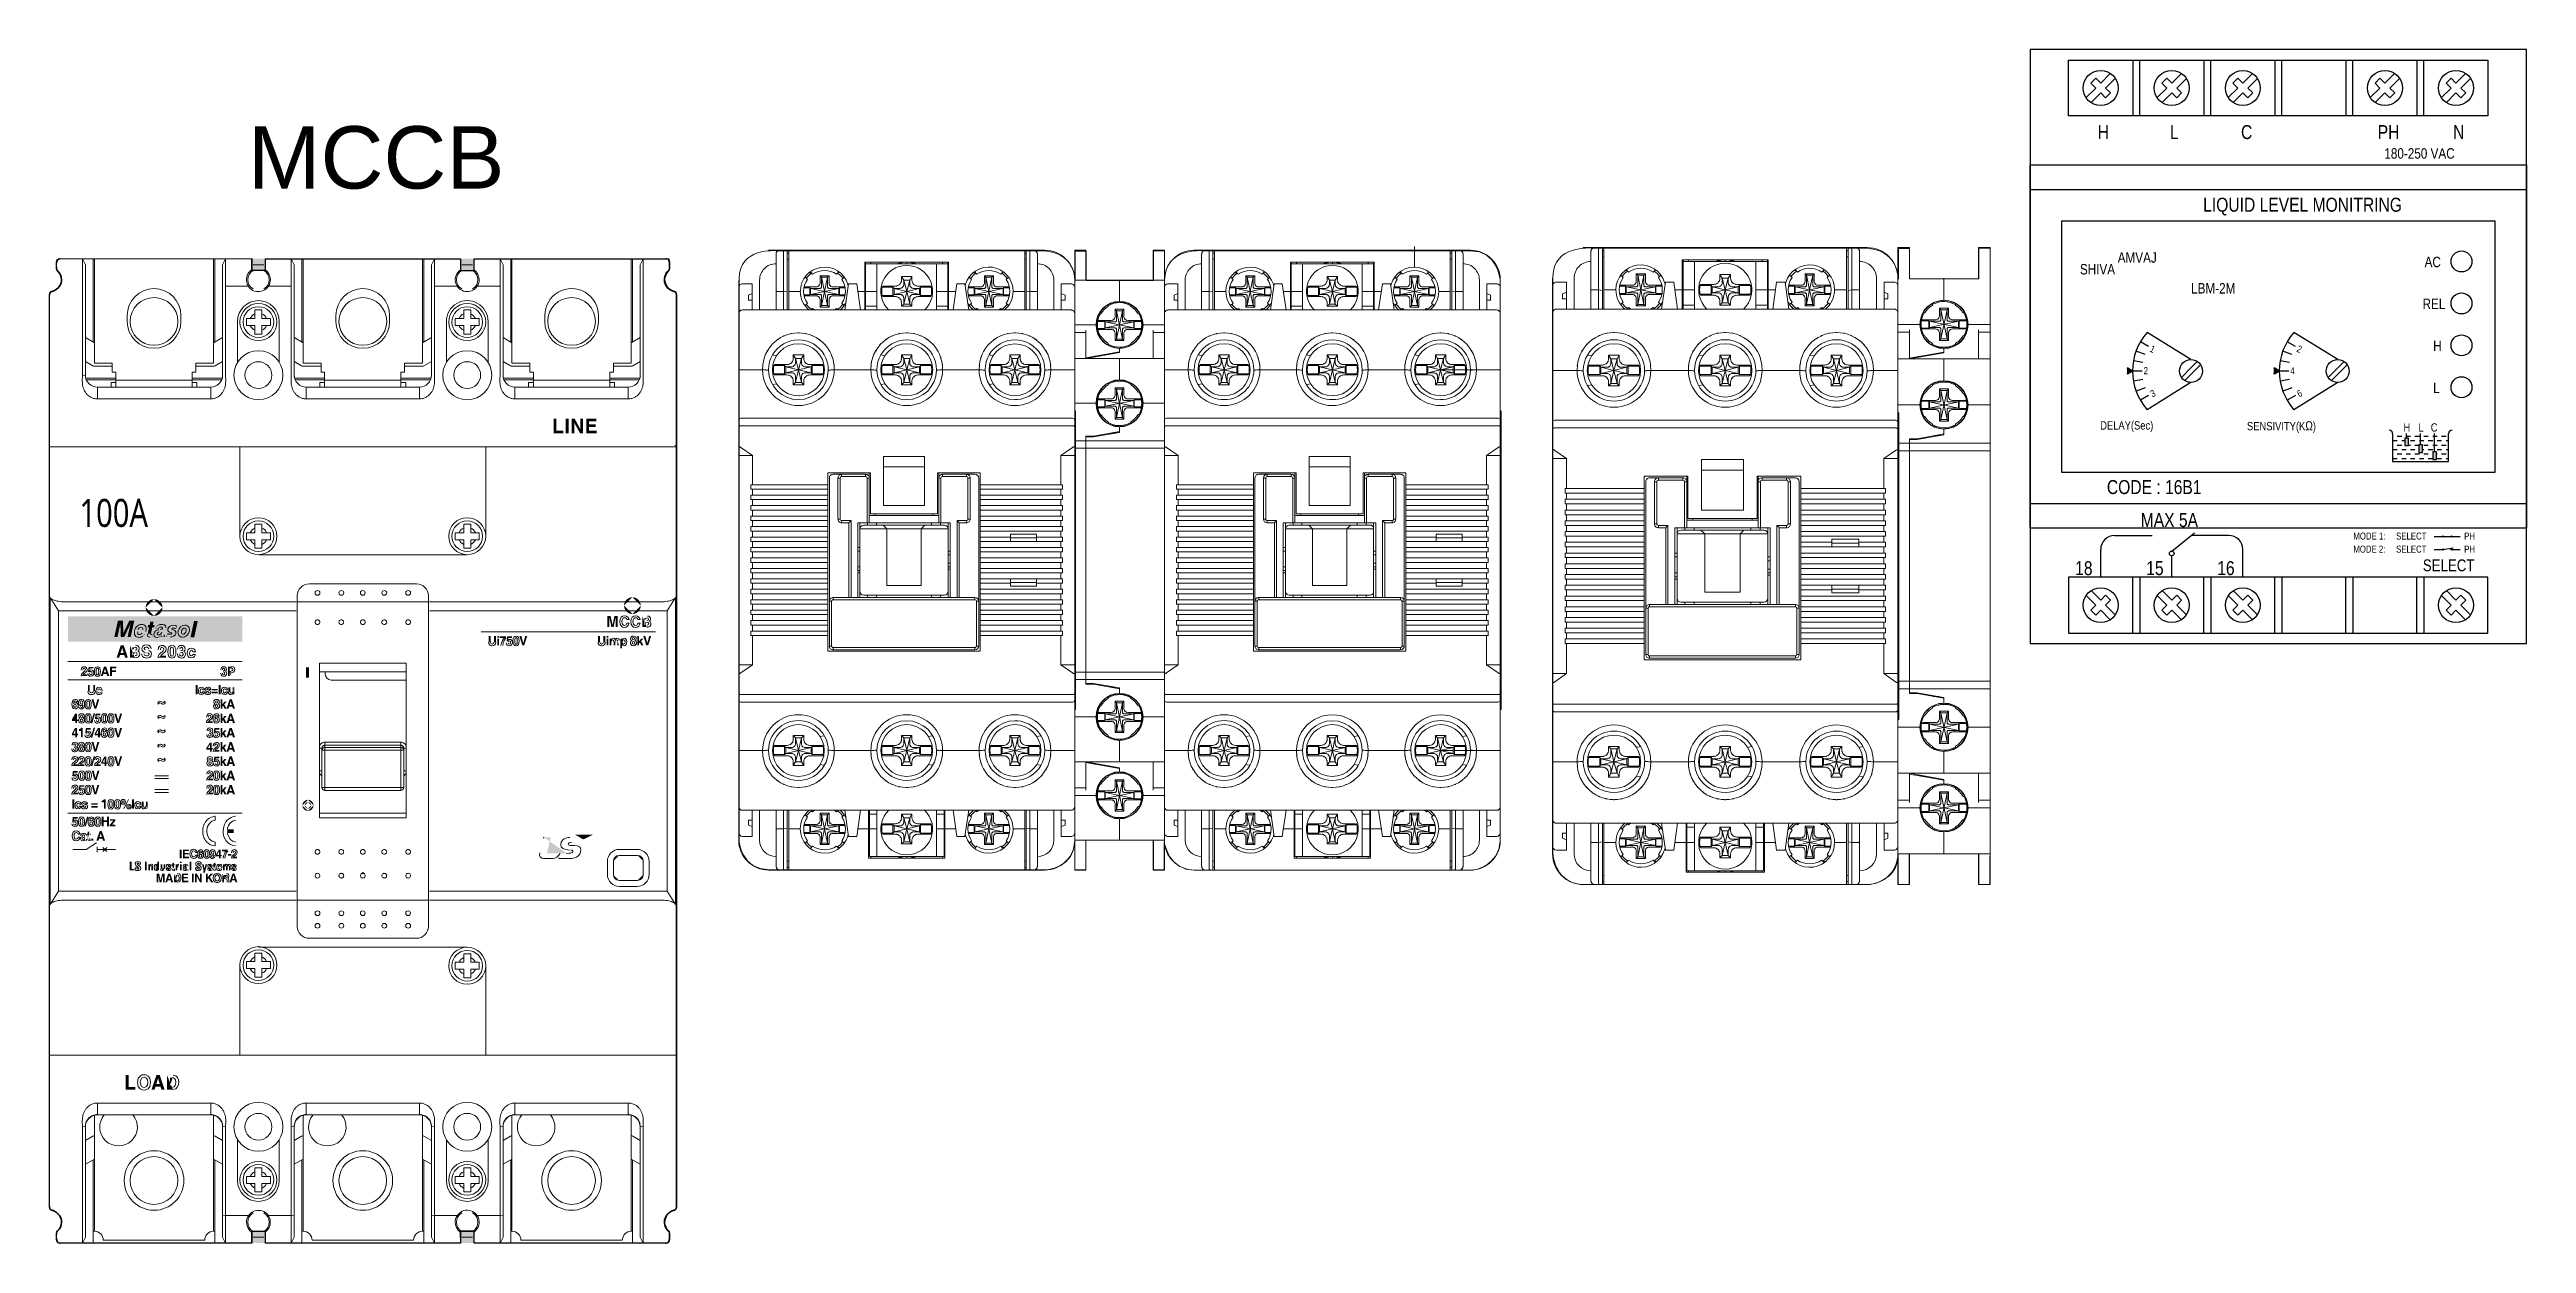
# Model space of a CAD drawing. Header units: millimetres. Extents: x 41 to 1635, y 11 to 1528.
# Drawn here: x 270.2 to 624.6, y 1056.2 to 1227 of the extents above; entities that cross this region are included whole.
import ezdxf

# ---------------------------------------------------------------- set-up
doc = ezdxf.new("R2010")
doc.units = ezdxf.units.MM
doc.header["$LTSCALE"] = 8
doc.layers.get('0').update_dxf_attribs({"linetype": 'CONTINUOUS'})
for name, color, linetype in [('NASB', 160, 'CONTINUOUS'), ('PDF3_Geometry', 7, 'CONTINUOUS'), ('PDF3_Solid Fills', 7, 'CONTINUOUS'), ('PDF3_Text', 7, 'CONTINUOUS'), ('PDF_Geometry', 7, 'CONTINUOUS')]:
    doc.layers.add(name, color=color, linetype=linetype)
doc.styles.add('PDF AdobeCorpID-MyriadBd', font='arial.ttf')
doc.styles.get("Standard").update_dxf_attribs({"font": '', "width": 0.8})
doc.styles.get('Standard').set_extended_font_data('Meiryo UI')

msp = doc.modelspace()

# ---------------------------------------------------------------- texts
at = {"insert": (274.51, 1162.69), "char_height": 4, "attachment_point": 1}
msp.add_mtext_dynamic_manual_height_columns('100A', width=15.8586, gutter_width=4.55, heights=[8.1], dxfattribs=at)

# ---------------------------------------------------------------- blocks, each defined once
blk = doc.blocks.new('Contactor1')
at = {"layer": 'PDF_Geometry', "lineweight": 9}
for points in [[(-1.3545, 0.0166), (-1.3758, 0.0166), (-1.3545, 0.0166), (-1.3456, 0.0166)], [(-0.5446, 0.0166), (-0.5659, 0.0166), (-0.5446, 0.0166), (-0.5357, 0.0166)], [(-1.4326, -0.0402), (-1.4326, -0.0544)], [(-0.8003, -0.097), (-1.4255, -0.097)], [(-0.7361, -0.1186), (-0.735, -0.1198), (-0.735, -0.1311), (-0.7361, -0.1323)], [(-0.6799, -0.1323), (-0.681, -0.1311), (-0.681, -0.1198), (-0.6799, -0.1186)], [(0.0095, -0.097), (-0.6156, -0.097)], [(-0.7361, -0.2678), (-0.735, -0.2689), (-0.735, -0.2803), (-0.7361, -0.2815)], [(-0.6799, -0.2815), (-0.681, -0.2803), (-0.681, -0.2689), (-0.6799, -0.2678)], [(-0.7918, -0.2888), (-0.7932, -0.2888)], [(0.018, -0.2888), (0.0166, -0.2888)], [(-1.079, -0.3755), (-1.079, -0.4693), (-1.1571, -0.4693), (-1.1571, -0.3755)], [(-0.2691, -0.3755), (-0.2691, -0.4693), (-0.3473, -0.4693), (-0.3473, -0.3755)], [(-1.0541, -0.4068), (-1.0541, -0.4849), (-1.182, -0.4849), (-1.182, -0.4068), (-1.263, -0.4068), (-1.263, -0.7463), (-0.9731, -0.7463), (-0.9731, -0.4068)], [(-1.2395, -0.4167), (-1.2395, -0.4948), (-1.2438, -0.4948), (-1.2438, -0.4167)], [(-0.9966, -0.4167), (-0.9923, -0.4167), (-0.9923, -0.4948), (-0.9966, -0.4948)], [(-0.2443, -0.4068), (-0.2443, -0.4849), (-0.3721, -0.4849), (-0.3721, -0.4068), (-0.4531, -0.4068), (-0.4531, -0.7463), (-0.1632, -0.7463), (-0.1632, -0.4068)], [(-0.4297, -0.4167), (-0.4297, -0.4948), (-0.4339, -0.4948), (-0.4339, -0.4167)], [(-0.1867, -0.4167), (-0.1824, -0.4167), (-0.1824, -0.4948), (-0.1867, -0.4948)], [(-0.8165, -0.4494), (-0.8194, -0.4494), (-0.8216, -0.4494), (-0.8194, -0.4494)], [(-0.8194, -0.4579), (-0.8216, -0.4579), (-0.8194, -0.4579), (-0.8194, -0.4693)], [(-0.8165, -0.4693), (-0.8194, -0.4693), (-0.8216, -0.4693), (-0.8194, -0.4693)], [(-0.0066, -0.4494), (-0.0095, -0.4494), (-0.0118, -0.4494), (-0.0095, -0.4494)], [(-0.0095, -0.4579), (-0.0118, -0.4579), (-0.0095, -0.4579), (-0.0095, -0.4693)], [(-0.0066, -0.4693), (-0.0095, -0.4693), (-0.0118, -0.4693), (-0.0095, -0.4693)], [(-0.8194, -0.4778), (-0.8216, -0.4778), (-0.8194, -0.4778), (-0.8194, -0.4892)], [(-0.8165, -0.4892), (-0.8194, -0.4892), (-0.8216, -0.4892), (-0.8194, -0.4892)], [(-0.8194, -0.4977), (-0.8216, -0.4977), (-0.8194, -0.4977), (-0.8194, -0.509)], [(-0.8165, -0.509), (-0.8194, -0.509), (-0.8216, -0.509), (-0.8194, -0.509)], [(-0.8194, -0.5176), (-0.8216, -0.5176), (-0.8194, -0.5176), (-0.8194, -0.529)], [(-0.0095, -0.4778), (-0.0118, -0.4778), (-0.0095, -0.4778), (-0.0095, -0.4892)], [(-0.0066, -0.4892), (-0.0095, -0.4892), (-0.0118, -0.4892), (-0.0095, -0.4892)], [(-0.0095, -0.4977), (-0.0118, -0.4977), (-0.0095, -0.4977), (-0.0095, -0.509)], [(-0.0066, -0.509), (-0.0095, -0.509), (-0.0118, -0.509), (-0.0095, -0.509)], [(-0.0095, -0.5176), (-0.0118, -0.5176), (-0.0095, -0.5176), (-0.0095, -0.529)], [(-0.8165, -0.529), (-0.8194, -0.529), (-0.8216, -0.529), (-0.8194, -0.529)], [(-0.8194, -0.5375), (-0.8216, -0.5375), (-0.8194, -0.5375), (-0.8194, -0.5488)], [(-0.8165, -0.5488), (-0.8194, -0.5488), (-0.8216, -0.5488), (-0.8194, -0.5488)], [(-0.8194, -0.5574), (-0.8216, -0.5574), (-0.8194, -0.5574), (-0.8194, -0.5687)], [(-0.0066, -0.529), (-0.0095, -0.529), (-0.0118, -0.529), (-0.0095, -0.529)], [(-0.0095, -0.5375), (-0.0118, -0.5375), (-0.0095, -0.5375), (-0.0095, -0.5488)], [(-0.0066, -0.5488), (-0.0095, -0.5488), (-0.0118, -0.5488), (-0.0095, -0.5488)], [(-0.0095, -0.5574), (-0.0118, -0.5574), (-0.0095, -0.5574), (-0.0095, -0.5687)], [(-0.8165, -0.5687), (-0.8194, -0.5687), (-0.8216, -0.5687), (-0.8194, -0.5687)], [(-0.8194, -0.5773), (-0.8216, -0.5773), (-0.8194, -0.5773), (-0.8194, -0.5886)], [(-0.8165, -0.5886), (-0.8194, -0.5886), (-0.8216, -0.5886), (-0.8194, -0.5886)], [(-0.8194, -0.5972), (-0.8216, -0.5972), (-0.8194, -0.5972), (-0.8194, -0.6085)], [(-0.8165, -0.6085), (-0.8194, -0.6085), (-0.8216, -0.6085), (-0.8194, -0.6085)], [(-0.0066, -0.5687), (-0.0095, -0.5687), (-0.0118, -0.5687), (-0.0095, -0.5687)], [(-0.0095, -0.5773), (-0.0118, -0.5773), (-0.0095, -0.5773), (-0.0095, -0.5886)], [(-0.0066, -0.5886), (-0.0095, -0.5886), (-0.0118, -0.5886), (-0.0095, -0.5886)], [(-0.0095, -0.5972), (-0.0118, -0.5972), (-0.0095, -0.5972), (-0.0095, -0.6085)], [(-0.0066, -0.6085), (-0.0095, -0.6085), (-0.0118, -0.6085), (-0.0095, -0.6085)], [(-0.9831, -0.644), (-0.9831, -0.6483), (-1.253, -0.6483), (-1.253, -0.644)], [(-0.8194, -0.617), (-0.8216, -0.617), (-0.8194, -0.617), (-0.8194, -0.6284)], [(-0.8165, -0.6284), (-0.8194, -0.6284), (-0.8216, -0.6284), (-0.8194, -0.6284)], [(-0.8194, -0.637), (-0.8216, -0.637), (-0.8194, -0.637), (-0.8194, -0.6483)], [(-0.8165, -0.6483), (-0.8194, -0.6483), (-0.8216, -0.6483), (-0.8194, -0.6483)], [(-0.8194, -0.6568), (-0.8216, -0.6568), (-0.8194, -0.6568), (-0.8194, -0.6682)], [(-0.1732, -0.644), (-0.1732, -0.6483), (-0.4432, -0.6483), (-0.4432, -0.644)], [(-0.0095, -0.617), (-0.0118, -0.617), (-0.0095, -0.617), (-0.0095, -0.6284)], [(-0.0066, -0.6284), (-0.0095, -0.6284), (-0.0118, -0.6284), (-0.0095, -0.6284)], [(-0.0095, -0.637), (-0.0118, -0.637), (-0.0095, -0.637), (-0.0095, -0.6483)], [(-0.0066, -0.6483), (-0.0095, -0.6483), (-0.0118, -0.6483), (-0.0095, -0.6483)], [(-0.0095, -0.6568), (-0.0118, -0.6568), (-0.0095, -0.6568), (-0.0095, -0.6682)], [(-1.4093, -0.6966), (-1.4093, -0.6881)], [(-0.8165, -0.6682), (-0.8194, -0.6682), (-0.8216, -0.6682), (-0.8194, -0.6682)], [(-0.8194, -0.6767), (-0.8216, -0.6767), (-0.8194, -0.6767), (-0.8194, -0.6881)], [(-0.8165, -0.6881), (-0.8194, -0.6881), (-0.8216, -0.6881), (-0.8194, -0.6881)], [(-0.8194, -0.6966), (-0.8216, -0.6966), (-0.8194, -0.6966), (-0.8194, -0.708)], [(-0.5995, -0.6966), (-0.5995, -0.6881)], [(-0.0066, -0.6682), (-0.0095, -0.6682), (-0.0118, -0.6682), (-0.0095, -0.6682)], [(-0.0095, -0.6767), (-0.0118, -0.6767), (-0.0095, -0.6767), (-0.0095, -0.6881)], [(-0.0066, -0.6881), (-0.0095, -0.6881), (-0.0118, -0.6881), (-0.0095, -0.6881)], [(-0.0095, -0.6966), (-0.0118, -0.6966), (-0.0095, -0.6966), (-0.0095, -0.708)], [(-0.9831, -0.7435), (-0.9831, -0.7392), (-1.253, -0.7392), (-1.253, -0.7435)], [(-0.8194, -0.7165), (-0.8216, -0.7165), (-0.8194, -0.7165), (-0.8165, -0.7165), (-0.8165, -0.708), (-0.8194, -0.708), (-0.8216, -0.708), (-0.8194, -0.708), (-0.8165, -0.708), (-0.8165, -0.7165)], [(-0.1732, -0.7435), (-0.1732, -0.7392), (-0.4432, -0.7392), (-0.4432, -0.7435)], [(-0.0095, -0.7165), (-0.0118, -0.7165), (-0.0095, -0.7165), (-0.0066, -0.7165), (-0.0066, -0.708), (-0.0095, -0.708), (-0.0118, -0.708), (-0.0095, -0.708), (-0.0066, -0.708), (-0.0066, -0.7165)], [(-1.4255, -1.049), (-0.8003, -1.049)], [(-0.6156, -1.049), (0.0095, -1.049)], [(-1.4326, -1.0916), (-1.4326, -1.1058)], [(-0.6227, -1.0916), (-0.6227, -1.1058)]]:
    blk.add_lwpolyline(points, close=True, dxfattribs=at)
for points in [[(-1.3616, -0.097), (-1.3616, -0.0619), (-1.3616, 0.0095, -0.03583), (-1.3615, 0.0107, -0.366514), (-1.3545, 0.0166, 0.414556), (-1.3616, 0.0095)], [(-0.8657, 0.0138, 0.069236), (-0.8673, 0.0153, 0.081227), (-0.8693, 0.0163, 0.07905), (-0.8714, 0.0166), (-0.8803, 0.0166), (-0.8714, 0.0166), (-0.8501, 0.0166, -0.414314), (-0.7932, -0.0402)], [(-0.8714, 0.0166, -0.413093), (-0.8643, 0.0095), (-0.8643, -0.0619), (-0.8643, -0.097)], [(-0.5659, 0.0166, 0.414181), (-0.6227, -0.0402), (-0.6227, -0.0544), (-0.6227, -0.0402), (-0.7932, -0.0402), (-0.7932, -0.0544), (-0.7932, -0.1041), (-0.7932, -0.2111)], [(-0.5517, -0.097), (-0.5517, -0.0619), (-0.5517, 0.0095, -0.035698), (-0.5516, 0.0107, -0.365646), (-0.5446, 0.0166, 0.414963), (-0.5517, 0.0095)], [(0.0166, -0.2111), (0.0166, -0.1041), (0.0166, -0.0544), (0.0166, -0.0402, 0.414221), (-0.0402, 0.0166), (-0.0615, 0.0166), (-0.0704, 0.0166), (-0.0615, 0.0166, -0.077051), (-0.0594, 0.0163, -0.078728), (-0.0573, 0.0152, -0.07249), (-0.0557, 0.0136, -0.070519), (-0.0547, 0.0116, -0.075551), (-0.0544, 0.0095), (-0.0544, -0.0619), (-0.0544, -0.097)], [(-1.3616, -0.0089, 0.414318), (-1.3928, -0.0402), (-1.3928, -0.097)], [(-1.2243, -0.051, 0.031301), (-1.2251, -0.0478, 0.859784), (-1.3153, -0.0615)], [(-1.3064, -0.0344), (-1.3019, -0.0388, 0.313518), (-1.3019, -0.0842), (-1.3064, -0.0886)], [(-1.2421, -0.0243), (-1.2466, -0.0288, 0.312115), (-1.2919, -0.0288), (-1.2963, -0.0243)], [(-1.2321, -0.0886), (-1.2365, -0.0842, 0.313055), (-1.2365, -0.0388), (-1.2321, -0.0344)], [(-0.9104, -0.0615, 0.85964), (-1.0008, -0.0478, 0.019128), (-1.0016, -0.051)], [(-0.9938, -0.0886), (-0.9894, -0.0842, -0.311681), (-0.9894, -0.0388), (-0.9938, -0.0344)], [(-0.9838, -0.0243), (-0.9793, -0.0288, -0.312307), (-0.934, -0.0288), (-0.9295, -0.0243)], [(-0.9195, -0.0344), (-0.9239, -0.0388, -0.312137), (-0.9239, -0.0842), (-0.9195, -0.0886)], [(-0.833, -0.097), (-0.833, -0.0402, 0.414244), (-0.8643, -0.0089)], [(-0.5517, -0.0089, 0.414321), (-0.583, -0.0402), (-0.583, -0.097)], [(-0.4144, -0.051, 0.022192), (-0.4153, -0.0478, 0.859906), (-0.5055, -0.0615)], [(-0.4965, -0.0344), (-0.492, -0.0388, 0.313055), (-0.492, -0.0842), (-0.4965, -0.0886)], [(-0.4322, -0.0243), (-0.4367, -0.0288, 0.312019), (-0.482, -0.0288), (-0.4865, -0.0243)], [(-0.4222, -0.0886), (-0.4266, -0.0842, 0.311674), (-0.4266, -0.0388), (-0.4222, -0.0344)], [(-0.1006, -0.0615, 0.860028), (-0.1909, -0.0478, 0.022191), (-0.1917, -0.051)], [(-0.1839, -0.0886), (-0.1795, -0.0842, -0.312593), (-0.1795, -0.0388), (-0.1839, -0.0344)], [(-0.1739, -0.0243), (-0.1694, -0.0288, -0.312212), (-0.1241, -0.0288), (-0.1196, -0.0243)], [(-0.1096, -0.0344), (-0.1141, -0.0388, -0.312593), (-0.1141, -0.0842), (-0.1096, -0.0886)], [(-0.0232, -0.097), (-0.0232, -0.0402, 0.414577), (-0.0544, -0.0089)], [(-1.407, -0.0784), (-1.407, -0.0659), (-1.407, -0.0473), (-1.4255, -0.0473, 0.41485), (-1.4326, -0.0544)], [(-1.4326, -0.7719), (-1.4326, -0.3741), (-1.4326, -0.3586), (-1.4326, -0.319), (-1.4326, -0.3073), (-1.4326, -0.2111), (-1.4326, -0.1041), (-1.4326, -0.0544), (-1.4326, -0.1041, -0.414085), (-1.4255, -0.097)], [(-1.3374, -0.0615), (-1.3154, -0.0615, 0.223556), (-1.2987, -0.0971)], [(-1.2947, -0.097), (-1.2919, -0.0942, 0.03849), (-1.2866, -0.0973)], [(-1.2518, -0.0973, 0.036892), (-1.2466, -0.0942), (-1.2437, -0.097)], [(-1.1263, -0.0672), (-1.1371, -0.0672), (-1.1392, -0.0693), (-1.1598, -0.0693, -0.082733), (-1.1598, -0.0537), (-1.1392, -0.0537), (-1.1392, -0.0693)], [(-1.1344, -0.0715), (-1.1568, -0.0715, 0.001722), (-1.1578, -0.0714)], [(-1.0996, -0.0558), (-1.0888, -0.0558), (-1.0866, -0.0537), (-1.0661, -0.0537, -0.082753), (-1.0661, -0.0693), (-1.0866, -0.0693)], [(-1.0681, -0.0714, 0.000601), (-1.0691, -0.0715), (-1.0915, -0.0715)], [(-0.974, -0.0973, -0.038554), (-0.9793, -0.0942), (-0.9821, -0.097)], [(-0.9312, -0.097), (-0.934, -0.0942, -0.03871), (-0.9392, -0.0973)], [(-0.9272, -0.0971, 0.223522), (-0.9104, -0.0615), (-0.8884, -0.0615)], [(-0.8188, -0.0784), (-0.8188, -0.0659), (-0.8188, -0.0473), (-0.8003, -0.0473, -0.41534), (-0.7932, -0.0544), (-0.7932, -0.1041, 0.414567), (-0.8003, -0.097)], [(-0.7094, -0.0814, 0.119126), (-0.7293, -0.0869, 0.141417), (-0.7465, -0.1041, 0.258061), (-0.7465, -0.1467, 0.141773), (-0.7293, -0.164, 0.11961), (-0.7094, -0.1695)], [(-0.7293, -0.0863), (-0.7293, -0.0902, 0.121296), (-0.7433, -0.1041), (-0.7471, -0.1041)], [(-0.6867, -0.0863), (-0.6867, -0.0902, -0.122037), (-0.6727, -0.1041), (-0.6689, -0.1041)], [(-0.5972, -0.0784), (-0.5972, -0.0659), (-0.5972, -0.0473), (-0.6156, -0.0473, 0.415329), (-0.6227, -0.0544)], [(-0.6227, -0.7719), (-0.6227, -0.3741), (-0.6227, -0.3586), (-0.6227, -0.319), (-0.6227, -0.3073), (-0.6227, -0.2111), (-0.6227, -0.1041), (-0.6227, -0.0544), (-0.6227, -0.1041, -0.414556), (-0.6156, -0.097)], [(-0.5275, -0.0615), (-0.5055, -0.0615, 0.224209), (-0.4888, -0.0971)], [(-0.4848, -0.097), (-0.482, -0.0942, 0.038552), (-0.4768, -0.0973)], [(-0.4419, -0.0973, 0.036823), (-0.4367, -0.0942), (-0.4339, -0.097)], [(-0.3164, -0.0672), (-0.3272, -0.0672), (-0.3293, -0.0693), (-0.3499, -0.0693, -0.082754), (-0.3499, -0.0537), (-0.3293, -0.0537), (-0.3293, -0.0693)], [(-0.3245, -0.0715), (-0.3469, -0.0715, 0.00061), (-0.3479, -0.0714)], [(-0.2897, -0.0558), (-0.2789, -0.0558), (-0.2768, -0.0537), (-0.2562, -0.0537, -0.082734), (-0.2562, -0.0693), (-0.2768, -0.0693)], [(-0.2582, -0.0714, 0.001721), (-0.2592, -0.0715), (-0.2816, -0.0715)], [(-0.1642, -0.0973, -0.038553), (-0.1694, -0.0942), (-0.1722, -0.097)], [(-0.1213, -0.097), (-0.1241, -0.0942, -0.039439), (-0.1293, -0.0973)], [(-0.1173, -0.0971, 0.224243), (-0.1006, -0.0615), (-0.0786, -0.0615)], [(-0.0089, -0.0784), (-0.0089, -0.0659), (-0.0089, -0.0473), (0.0095, -0.0473, -0.414926), (0.0166, -0.0544), (0.0166, -0.1041, 0.414155), (0.0095, -0.097)], [(-0.7361, -0.1186), (-0.7496, -0.1186, 0.079433), (-0.7496, -0.1323), (-0.7361, -0.1323)], [(-0.6799, -0.1323), (-0.6664, -0.1323, 0.080948), (-0.6664, -0.1186), (-0.6799, -0.1186)], [(-0.7472, -0.1467), (-0.7433, -0.1467, 0.12121), (-0.7293, -0.1607), (-0.7293, -0.1646)], [(-0.6689, -0.1467), (-0.6727, -0.1467, -0.121951), (-0.6867, -0.1607), (-0.6867, -0.1646)], [(-1.4326, -0.2111), (-1.4326, -0.3073, -0.414488), (-1.4283, -0.303), (-0.7975, -0.303, -0.415293), (-0.7932, -0.3073), (-0.7932, -0.2111), (-0.7932, -0.3073), (-0.7932, -0.319)], [(-1.4283, -0.2107), (-1.3871, -0.2107, 0.00246), (-1.3835, -0.2109)], [(-1.3323, -0.2164), (-1.3431, -0.2164), (-1.3452, -0.2185), (-1.3659, -0.2185, -0.084082), (-1.3659, -0.2029), (-1.3452, -0.2029), (-1.3452, -0.2185)], [(-1.3056, -0.205), (-1.2948, -0.205), (-1.2927, -0.2029), (-1.272, -0.2029, -0.084082), (-1.272, -0.2185), (-1.2927, -0.2185)], [(-1.2545, -0.2109, 0.002737), (-1.2507, -0.2107), (-1.1811, -0.2107, 0.002612), (-1.1775, -0.2109)], [(-1.1263, -0.2164), (-1.1371, -0.2164), (-1.1392, -0.2185), (-1.1599, -0.2185, -0.084083), (-1.1599, -0.2029), (-1.1392, -0.2029), (-1.1392, -0.2185)], [(-1.0996, -0.205), (-1.0888, -0.205), (-1.0866, -0.2029), (-1.066, -0.2029, -0.084083), (-1.066, -0.2185), (-1.0866, -0.2185)], [(-1.0484, -0.2109, 0.002589), (-1.0447, -0.2107), (-0.9751, -0.2107, 0.999588), (-0.8387, -0.2107), (-0.7975, -0.2107)], [(-0.9203, -0.2164), (-0.9311, -0.2164), (-0.9332, -0.2185), (-0.9539, -0.2185, -0.082738), (-0.9539, -0.2029), (-0.9332, -0.2029), (-0.9332, -0.2185)], [(-0.8935, -0.205), (-0.8827, -0.205), (-0.8806, -0.2029), (-0.8599, -0.2029, -0.084082), (-0.8599, -0.2185), (-0.8806, -0.2185)], [(-0.7094, -0.2306, 0.11963), (-0.7293, -0.2361, 0.140867), (-0.7465, -0.2533, 0.258149), (-0.7465, -0.2959, 0.141423), (-0.7293, -0.3132, 0.119126), (-0.7094, -0.3186)], [(-0.7293, -0.2355), (-0.7293, -0.2394, 0.120134), (-0.7433, -0.2533), (-0.7471, -0.2533)], [(-0.6867, -0.2355), (-0.6867, -0.2394, -0.120875), (-0.6727, -0.2533), (-0.6689, -0.2533)], [(-0.6227, -0.2111), (-0.6227, -0.3073, -0.414062), (-0.6185, -0.303), (0.0124, -0.303, -0.414635), (0.0166, -0.3073), (0.0166, -0.2111), (0.0166, -0.3073), (0.0166, -0.319)], [(-0.6185, -0.2107), (-0.5773, -0.2107, 0.002894), (-0.5736, -0.2109)], [(-0.5225, -0.2164), (-0.5332, -0.2164), (-0.5354, -0.2185), (-0.556, -0.2185, -0.082739), (-0.556, -0.2029), (-0.5354, -0.2029), (-0.5354, -0.2185)], [(-0.4957, -0.205), (-0.4849, -0.205), (-0.4828, -0.2029), (-0.4621, -0.2029, -0.084083), (-0.4621, -0.2185), (-0.4828, -0.2185)], [(-0.4446, -0.2109, 0.002446), (-0.4409, -0.2107), (-0.3712, -0.2107, 0.002617), (-0.3676, -0.2109)], [(-0.3164, -0.2164), (-0.3272, -0.2164), (-0.3293, -0.2185), (-0.35, -0.2185, -0.081394), (-0.35, -0.2029), (-0.3293, -0.2029), (-0.3293, -0.2185)], [(-0.2897, -0.205), (-0.2789, -0.205), (-0.2768, -0.2029), (-0.2561, -0.2029, -0.084082), (-0.2561, -0.2185), (-0.2768, -0.2185)], [(-0.2385, -0.2109, 0.002907), (-0.2349, -0.2107), (-0.1652, -0.2107, 0.999914), (-0.0288, -0.2107), (0.0124, -0.2107)], [(-0.1104, -0.2164), (-0.1212, -0.2164), (-0.1233, -0.2185), (-0.144, -0.2185, -0.080071), (-0.144, -0.2029), (-0.1233, -0.2029), (-0.1233, -0.2185)], [(-0.0837, -0.205), (-0.0729, -0.205), (-0.0707, -0.2029), (-0.0501, -0.2029, -0.082738), (-0.0501, -0.2185), (-0.0707, -0.2185)], [(-0.7361, -0.2678), (-0.7496, -0.2678, 0.079433), (-0.7496, -0.2815), (-0.7361, -0.2815)], [(-0.6799, -0.2815), (-0.6664, -0.2815, 0.080949), (-0.6664, -0.2678), (-0.6799, -0.2678)], [(-0.7472, -0.2959), (-0.7433, -0.2959, 0.120909), (-0.7293, -0.3099), (-0.7293, -0.3138)], [(-0.6689, -0.2959), (-0.6727, -0.2959, -0.12165), (-0.6867, -0.3099), (-0.6867, -0.3138)], [(-0.9731, -0.438), (-0.8216, -0.438), (-0.8194, -0.438), (-0.8165, -0.438), (-0.8165, -0.4295), (-0.8194, -0.4295), (-0.8194, -0.3741), (-0.7932, -0.3741), (-0.7932, -0.7719), (-0.7932, -0.7874), (-0.7932, -0.827), (-0.7932, -0.8387), (-0.7932, -0.9349), (-0.7932, -1.0419), (-0.7932, -1.0916), (-0.7932, -1.1058), (-0.6227, -1.1058, 0.414184), (-0.5659, -1.1626)], [(-0.1632, -0.438), (-0.0118, -0.438), (-0.0095, -0.438), (-0.0066, -0.438), (-0.0066, -0.4295), (-0.0095, -0.4295), (-0.0095, -0.3741), (0.0166, -0.3741), (0.0166, -0.7719), (0.0166, -0.7874), (0.0166, -0.827), (0.0166, -0.8387), (0.0166, -0.9349), (0.0166, -1.0419), (0.0166, -1.0916), (0.0166, -1.1058, -0.414225), (-0.0402, -1.1626), (-0.0615, -1.1626), (-0.0704, -1.1626), (-0.0757, -1.1626), (-0.0786, -1.1626), (-0.0786, -1.1591), (-0.0786, -1.0845), (-0.0786, -1.049)], [(-1.253, -0.644, 0.416411), (-1.2601, -0.6511), (-1.2559, -0.6511), (-1.2559, -0.7364), (-1.2601, -0.7364), (-1.2601, -0.4167, -0.416853), (-1.253, -0.4096), (-1.1912, -0.4096), (-1.1912, -0.4139), (-1.2367, -0.4139), (-1.2367, -0.4096, 0.41506), (-1.2438, -0.4167)], [(-1.1912, -0.4096, -0.415385), (-1.1841, -0.4167), (-1.1884, -0.4167), (-1.1884, -0.502)], [(-1.0477, -0.502), (-1.0477, -0.4167), (-1.052, -0.4167, -0.414976), (-1.0449, -0.4096)], [(-0.9831, -0.644, -0.41274), (-0.976, -0.6511), (-0.9802, -0.6511), (-0.9802, -0.7364), (-0.976, -0.7364), (-0.976, -0.4167, 0.413181), (-0.9831, -0.4096), (-1.0449, -0.4096), (-1.0449, -0.4139), (-0.9994, -0.4139), (-0.9994, -0.4096, -0.414562), (-0.9923, -0.4167)], [(-0.4432, -0.644, 0.414939), (-0.4503, -0.6511), (-0.446, -0.6511), (-0.446, -0.7364), (-0.4503, -0.7364), (-0.4503, -0.4167, -0.41538), (-0.4432, -0.4096), (-0.3814, -0.4096), (-0.3814, -0.4139), (-0.4268, -0.4139), (-0.4268, -0.4096, 0.413919), (-0.4339, -0.4167)], [(-0.3814, -0.4096, -0.416524), (-0.3743, -0.4167), (-0.3785, -0.4167), (-0.3785, -0.502)], [(-0.2379, -0.502), (-0.2379, -0.4167), (-0.2421, -0.4167, -0.414971), (-0.235, -0.4096)], [(-0.1732, -0.644, -0.413877), (-0.1661, -0.6511), (-0.1704, -0.6511), (-0.1704, -0.7364), (-0.1661, -0.7364), (-0.1661, -0.4167, 0.41432), (-0.1732, -0.4096), (-0.235, -0.4096), (-0.235, -0.4139), (-0.1895, -0.4139), (-0.1895, -0.4096, -0.414971), (-0.1824, -0.4167)], [(-1.0342, -0.6327, -0.413803), (-1.0413, -0.6398), (-1.1948, -0.6398, -0.413136), (-1.2019, -0.6327)], [(-0.2244, -0.6327, -0.415254), (-0.2315, -0.6398), (-0.3849, -0.6398, -0.4142), (-0.392, -0.6327)], [(-1.4255, -1.049, -0.414134), (-1.4326, -1.0419), (-1.4326, -1.0916), (-1.4326, -1.0419), (-1.4326, -0.9349), (-1.4326, -0.8387), (-1.4326, -0.827), (-1.4326, -0.7874), (-1.4326, -0.7719), (-1.4065, -0.7719), (-1.4065, -0.7165)], [(-0.6156, -1.049, -0.414612), (-0.6227, -1.0419), (-0.6227, -1.0916), (-0.6227, -1.0419), (-0.6227, -0.9349), (-0.6227, -0.8387), (-0.6227, -0.827), (-0.6227, -0.7874), (-0.6227, -0.7719), (-0.5966, -0.7719), (-0.5966, -0.7165)], [(-0.8188, -1.0676), (-0.8188, -1.0801), (-0.8188, -1.0987), (-0.8003, -1.0987, 0.414248), (-0.7932, -1.0916), (-0.7932, -1.0419), (-0.7932, -0.9349), (-0.7932, -0.8387, -0.414731), (-0.7975, -0.843), (-1.4283, -0.843, -0.413917), (-1.4326, -0.8387), (-1.4326, -0.9349)], [(-0.7094, -0.8274, 0.120105), (-0.7293, -0.8328, 0.141402), (-0.7465, -0.8501, 0.258062), (-0.7465, -0.8927, 0.141519), (-0.7293, -0.9099, 0.119126), (-0.7094, -0.9154)], [(-0.7472, -0.8501), (-0.7433, -0.8501, -0.121641), (-0.7293, -0.8361), (-0.7293, -0.8322)], [(-0.6867, -0.8323), (-0.6867, -0.8361, -0.122382), (-0.6727, -0.8501), (-0.6689, -0.8501)], [(-0.0089, -1.0676), (-0.0089, -1.0801), (-0.0089, -1.0987), (0.0095, -1.0987, 0.413835), (0.0166, -1.0916), (0.0166, -1.0419), (0.0166, -0.9349), (0.0166, -0.8387, -0.41407), (0.0124, -0.843), (-0.6185, -0.843, -0.413498), (-0.6227, -0.8387), (-0.6227, -0.9349)], [(-1.4283, -0.9353), (-1.3871, -0.9353, -0.999897), (-1.2507, -0.9353), (-1.1811, -0.9353, -0.99981), (-1.0447, -0.9353), (-0.9751, -0.9353, -0.999723), (-0.8387, -0.9353), (-0.7975, -0.9353)], [(-0.7471, -0.8927), (-0.7433, -0.8927, 0.120499), (-0.7293, -0.9066), (-0.7293, -0.9105)], [(-0.6994, -0.8771), (-0.681, -0.8771), (-0.6799, -0.8782), (-0.6664, -0.8782, 0.080949), (-0.6664, -0.8645), (-0.6799, -0.8645), (-0.6799, -0.8782)], [(-0.6867, -0.9105), (-0.6867, -0.9066, 0.12124), (-0.6727, -0.8927), (-0.6689, -0.8927)], [(-0.6185, -0.9353), (-0.5773, -0.9353, -0.999876), (-0.4409, -0.9353), (-0.3712, -0.9353, -1.000114), (-0.2349, -0.9353), (-0.1652, -0.9353, -1.00005), (-0.0288, -0.9353), (0.0124, -0.9353)], [(-1.3323, -0.941), (-1.3431, -0.941), (-1.3452, -0.9431), (-1.3659, -0.9431, -0.084004), (-1.3659, -0.9275), (-1.3452, -0.9275)], [(-1.3056, -0.9296), (-1.2948, -0.9296), (-1.2927, -0.9275), (-1.272, -0.9275, -0.084004), (-1.272, -0.9431), (-1.2927, -0.9431), (-1.2927, -0.9275)], [(-1.1263, -0.941), (-1.1371, -0.941), (-1.1392, -0.9431), (-1.1599, -0.9431, -0.084005), (-1.1599, -0.9275)], [(-1.1594, -0.9269, 0.007512), (-1.1599, -0.9275), (-1.1392, -0.9275)], [(-1.0996, -0.9296), (-1.0888, -0.9296), (-1.0866, -0.9275), (-1.066, -0.9275, -0.084005), (-1.066, -0.9431), (-1.0866, -0.9431), (-1.0866, -0.9275)], [(-0.9203, -0.941), (-0.9311, -0.941), (-0.9332, -0.9431), (-0.9539, -0.9431, -0.082661), (-0.9539, -0.9275), (-0.9332, -0.9275)], [(-0.8935, -0.9296), (-0.8827, -0.9296), (-0.8806, -0.9275), (-0.8599, -0.9275, -0.084004), (-0.8599, -0.9431), (-0.8806, -0.9431), (-0.8806, -0.9275)], [(-0.5225, -0.941), (-0.5332, -0.941), (-0.5354, -0.9431), (-0.556, -0.9431, -0.082663), (-0.556, -0.9275), (-0.5354, -0.9275)], [(-0.4957, -0.9296), (-0.4849, -0.9296), (-0.4828, -0.9275), (-0.4621, -0.9275, -0.084005), (-0.4621, -0.9431), (-0.4828, -0.9431), (-0.4828, -0.9275)], [(-0.3164, -0.941), (-0.3272, -0.941), (-0.3293, -0.9431), (-0.35, -0.9431, -0.081319), (-0.35, -0.9275), (-0.3293, -0.9275)], [(-0.2897, -0.9296), (-0.2789, -0.9296), (-0.2768, -0.9275), (-0.2561, -0.9275, -0.084004), (-0.2561, -0.9431), (-0.2768, -0.9431), (-0.2768, -0.9275)], [(-0.1104, -0.941), (-0.1212, -0.941), (-0.1233, -0.9431), (-0.144, -0.9431, -0.079997), (-0.144, -0.9275), (-0.1233, -0.9275)], [(-0.0837, -0.9296), (-0.0729, -0.9296), (-0.0707, -0.9275), (-0.0501, -0.9275, -0.082661), (-0.0501, -0.9431), (-0.0707, -0.9431), (-0.0707, -0.9275)], [(-0.7094, -0.9765, 0.1196), (-0.7293, -0.982, 0.140808), (-0.7465, -0.9992, 0.257897), (-0.7465, -1.0419, 0.141519), (-0.7293, -1.0591, 0.119126), (-0.7094, -1.0646)], [(-0.7472, -0.9992), (-0.7433, -0.9992, -0.120215), (-0.7293, -0.9853), (-0.7293, -0.9814)], [(-0.6867, -0.9814), (-0.6867, -0.9853, -0.120956), (-0.6727, -0.9992), (-0.6689, -0.9992)], [(-0.6799, -1.0274), (-0.6799, -1.0137), (-0.6664, -1.0137, -0.080949), (-0.6664, -1.0274), (-0.6799, -1.0274), (-0.681, -1.0263), (-0.6994, -1.0263)], [(-1.4326, -1.0916, 0.413763), (-1.4255, -1.0987), (-1.407, -1.0987), (-1.407, -1.0801), (-1.407, -1.0676)], [(-1.3928, -1.049), (-1.3928, -1.1058, 0.414151), (-1.3616, -1.1371)], [(-1.3403, -1.049), (-1.3403, -1.0833), (-1.3403, -1.1626), (-1.3456, -1.1626), (-1.3545, -1.1626), (-1.3758, -1.1626), (-1.3545, -1.1626, -0.369277), (-1.3615, -1.1567, -0.037216), (-1.3616, -1.1555), (-1.3616, -1.0841), (-1.3616, -1.049)], [(-1.3374, -1.0845), (-1.3154, -1.0845, -0.223376), (-1.2987, -1.0489)], [(-1.3064, -1.1116), (-1.3019, -1.1071, -0.313712), (-1.3019, -1.0619), (-1.3064, -1.0574)], [(-1.2947, -1.049), (-1.2919, -1.0518, -0.037008), (-1.2866, -1.0487)], [(-1.2518, -1.0487, -0.035402), (-1.2466, -1.0518), (-1.2437, -1.049)], [(-1.2321, -1.0574), (-1.2365, -1.0619, -0.313248), (-1.2365, -1.1071), (-1.2321, -1.1116)], [(-1.1469, -1.0487, 0.677757), (-1.1129, -1.1338, 0.677705), (-1.079, -1.0487)], [(-1.1263, -1.0902), (-1.1371, -1.0902), (-1.1392, -1.0923), (-1.1598, -1.0923, -0.08259), (-1.1598, -1.0767), (-1.1392, -1.0767), (-1.1392, -1.0923)], [(-1.1578, -1.0746, 0.001711), (-1.1568, -1.0745), (-1.1344, -1.0745)], [(-1.0996, -1.0788), (-1.0888, -1.0788), (-1.0866, -1.0767), (-1.0661, -1.0767, -0.08261), (-1.0661, -1.0923), (-1.0866, -1.0923)], [(-1.0915, -1.0745), (-1.0691, -1.0745, 0.000591), (-1.0681, -1.0746)], [(-0.9938, -1.1116), (-0.9894, -1.1071, -0.311873), (-0.9894, -1.0619), (-0.9938, -1.0574)], [(-0.9821, -1.049), (-0.9793, -1.0518, -0.03707), (-0.974, -1.0487)], [(-0.9392, -1.0487, -0.037221), (-0.934, -1.0518), (-0.9312, -1.049)], [(-0.9272, -1.0489, -0.223343), (-0.9104, -1.0845), (-0.8884, -1.0845)], [(-0.9195, -1.0574), (-0.9239, -1.0619, -0.312329), (-0.9239, -1.1071), (-0.9195, -1.1116)], [(-0.7932, -1.1058, -0.414317), (-0.8501, -1.1626), (-0.8714, -1.1626), (-0.8803, -1.1626), (-0.8856, -1.1626), (-0.8884, -1.1626), (-0.8884, -1.1591), (-0.8884, -1.0845), (-0.8884, -1.049)], [(-0.8644, -1.1567, -0.326002), (-0.8703, -1.1626, -0.041057), (-0.8714, -1.1626, 0.412357), (-0.8643, -1.1555), (-0.8643, -1.0841), (-0.8643, -1.049)], [(-0.8643, -1.1371, 0.414077), (-0.833, -1.1058), (-0.833, -1.049)], [(-0.7471, -1.0419), (-0.7433, -1.0419, 0.120561), (-0.7293, -1.0558), (-0.7293, -1.0597)], [(-0.6867, -1.0597), (-0.6867, -1.0558, 0.121302), (-0.6727, -1.0419), (-0.6689, -1.0419)], [(-0.6227, -1.0916, 0.414237), (-0.6156, -1.0987), (-0.5972, -1.0987), (-0.5972, -1.0801), (-0.5972, -1.0676)], [(-0.583, -1.049), (-0.583, -1.1058, 0.414153), (-0.5517, -1.1371)], [(-0.5304, -1.049), (-0.5304, -1.0833), (-0.5304, -1.1626), (-0.5357, -1.1626), (-0.5446, -1.1626), (-0.5659, -1.1626), (-0.5446, -1.1626, -0.368972), (-0.5516, -1.1567, -0.037079), (-0.5517, -1.1555), (-0.5517, -1.0841), (-0.5517, -1.049)], [(-0.5275, -1.0845), (-0.5055, -1.0845, -0.224029), (-0.4888, -1.0489)], [(-0.4965, -1.1116), (-0.492, -1.1071, -0.313248), (-0.492, -1.0619), (-0.4965, -1.0574)], [(-0.4848, -1.049), (-0.482, -1.0518, -0.037068), (-0.4768, -1.0487)], [(-0.4419, -1.0487, -0.035334), (-0.4367, -1.0518), (-0.4339, -1.049)], [(-0.4222, -1.0574), (-0.4266, -1.0619, -0.311866), (-0.4266, -1.1071), (-0.4222, -1.1116)], [(-0.337, -1.0487, 0.678214), (-0.303, -1.1338, 0.678163), (-0.2691, -1.0486)], [(-0.3164, -1.0902), (-0.3272, -1.0902), (-0.3293, -1.0923), (-0.3499, -1.0923, -0.082611), (-0.3499, -1.0767), (-0.3293, -1.0767), (-0.3293, -1.0923)], [(-0.3479, -1.0746, 0.000599), (-0.3469, -1.0745), (-0.3245, -1.0745)], [(-0.2897, -1.0788), (-0.2789, -1.0788), (-0.2768, -1.0767), (-0.2562, -1.0767, -0.082591), (-0.2562, -1.0923), (-0.2768, -1.0923)], [(-0.2816, -1.0745), (-0.2592, -1.0745, 0.001711), (-0.2582, -1.0746)], [(-0.1839, -1.1116), (-0.1795, -1.1071, -0.312786), (-0.1795, -1.0619), (-0.1839, -1.0574)], [(-0.1722, -1.049), (-0.1694, -1.0518, -0.037069), (-0.1642, -1.0487)], [(-0.1293, -1.0487, -0.037957), (-0.1241, -1.0518), (-0.1213, -1.049)], [(-0.1173, -1.0489, -0.224063), (-0.1006, -1.0845), (-0.0786, -1.0845)], [(-0.1096, -1.0574), (-0.1141, -1.0619, -0.312786), (-0.1141, -1.1071), (-0.1096, -1.1116)], [(-0.0544, -1.1555, -0.41349), (-0.0615, -1.1626, 0.365894), (-0.0545, -1.1567, 0.027495), (-0.0544, -1.1555), (-0.0544, -1.0841), (-0.0544, -1.049)], [(-0.0544, -1.1371, 0.41441), (-0.0232, -1.1058), (-0.0232, -1.049)], [(-1.3154, -1.0845, 0.860047), (-1.2251, -1.0982, 0.033068), (-1.2243, -1.095)], [(-1.2421, -1.1217), (-1.2466, -1.1172, -0.312593), (-1.2919, -1.1172), (-1.2963, -1.1217)], [(-1.0016, -1.095, 0.020851), (-1.0007, -1.0982, 0.859586), (-0.9104, -1.0845)], [(-0.9295, -1.1217), (-0.934, -1.1172, -0.312784), (-0.9793, -1.1172), (-0.9838, -1.1217)], [(-0.5055, -1.0845, 0.859863), (-0.4153, -1.0982, 0.023926), (-0.4144, -1.095)], [(-0.4322, -1.1217), (-0.4367, -1.1172, -0.312496), (-0.482, -1.1172), (-0.4865, -1.1217)], [(-0.1917, -1.095, 0.026957), (-0.1908, -1.0982, 0.859775), (-0.1006, -1.0845)], [(-0.1196, -1.1217), (-0.1241, -1.1172, -0.312689), (-0.1694, -1.1172), (-0.1739, -1.1217)]]:
    blk.add_lwpolyline(points, format="xyb", dxfattribs=at)
for points in [[(-1.3403, -0.0627), (-1.3474, -0.0615), (-1.3474, 0.0131)], [(-1.3456, 0.0166), (-1.3403, 0.0166), (-1.3403, -0.0627), (-1.3403, -0.097)], [(-0.8856, 0.0166), (-0.8884, 0.0166), (-1.3374, 0.0166), (-1.3403, 0.0166)], [(-1.3403, 0.011), (-1.3374, 0.011)], [(-1.3374, -0.097), (-1.3374, -0.0615), (-1.3374, 0.0131), (-1.3374, 0.0166)], [(-0.8884, 0.0166), (-0.8884, 0.0131), (-0.8884, -0.0615), (-0.8884, -0.097)], [(-0.8884, 0.011), (-0.8856, 0.011)], [(-0.8856, -0.097), (-0.8856, -0.0627), (-0.8856, 0.0166), (-0.8803, 0.0166)], [(-0.8856, -0.0627), (-0.8785, -0.0615), (-0.8785, 0.0131)], [(-0.7719, -1.1058), (-0.7719, -1.1626), (-0.7932, -1.1626), (-0.7932, 0.0166), (-0.7719, 0.0166), (-0.7719, -0.0402)], [(-0.644, -1.1058), (-0.644, -1.1626), (-0.6227, -1.1626), (-0.6227, 0.0166), (-0.644, 0.0166), (-0.644, -0.0402)], [(-0.5304, -0.0627), (-0.5375, -0.0615), (-0.5375, 0.0131)], [(-0.5357, 0.0166), (-0.5304, 0.0166), (-0.5304, -0.0627), (-0.5304, -0.097)], [(-0.0757, 0.0166), (-0.0786, 0.0166), (-0.5275, 0.0166), (-0.5304, 0.0166)], [(-0.5304, 0.011), (-0.5275, 0.011)], [(-0.5275, -0.097), (-0.5275, -0.0615), (-0.5275, 0.0131), (-0.5275, 0.0166)], [(-0.1468, 0.0237), (-0.1468, -0.0146)], [(-0.0786, 0.0166), (-0.0786, 0.0131), (-0.0786, -0.0615), (-0.0786, -0.097)], [(-0.0786, 0.011), (-0.0757, 0.011)], [(-0.0757, -0.097), (-0.0757, -0.0627), (-0.0757, 0.0166), (-0.0704, 0.0166)], [(-0.0757, -0.0627), (-0.0686, -0.0615), (-0.0686, 0.0131)], [(-1.3403, -0.0004), (-1.3374, -0.0004)], [(-1.2986, -0.026), (-1.2947, -0.026)], [(-1.2635, -0.0529), (-1.2635, -0.0345), (-1.2692, -0.0615), (-1.2962, -0.0558), (-1.2778, -0.0558)], [(-1.2607, -0.0458), (-1.2607, -0.0317), (-1.2777, -0.0317), (-1.2777, -0.0458)], [(-1.2777, -0.0317), (-1.2749, -0.0345), (-1.2749, -0.0529)], [(-1.2749, -0.07), (-1.2749, -0.0885), (-1.2692, -0.0615), (-1.2749, -0.0345), (-1.2635, -0.0345), (-1.2607, -0.0317)], [(-1.0334, -0.097), (-1.0334, -0.0615), (-1.0334, -0.0061), (-1.1925, -0.0061), (-1.1925, -0.0615), (-1.1925, -0.097)], [(-1.1911, -0.0615), (-1.1698, -0.0615), (-1.1698, -0.0089), (-1.1911, -0.0089), (-1.1911, -0.0061)], [(-1.1911, -0.097), (-1.1911, -0.0899), (-1.1911, -0.0615), (-1.1911, -0.0089)], [(-1.1811, -0.0089), (-1.1811, -0.0061)], [(-1.1698, -0.0089), (-1.1626, -0.0089), (-1.0632, -0.0089), (-1.0561, -0.0089)], [(-1.1229, -0.0401), (-1.1229, -0.0331), (-1.103, -0.0331), (-1.103, -0.0401)], [(-1.1229, -0.0331), (-1.1186, -0.0402), (-1.1072, -0.0402), (-1.103, -0.0331)], [(-1.1072, -0.0481), (-1.1072, -0.0402), (-1.1129, -0.0615), (-1.1186, -0.0402), (-1.1186, -0.0481)], [(-1.1129, -0.0061), (-1.1129, -0.0089)], [(-1.0348, -0.0061), (-1.0348, -0.0089), (-1.0561, -0.0089), (-1.0561, -0.0615), (-1.0348, -0.0615)], [(-1.0447, -0.0061), (-1.0447, -0.0089)], [(-1.0348, -0.097), (-1.0348, -0.0899), (-1.0348, -0.0615), (-1.0348, -0.0089)], [(-0.986, -0.026), (-0.9821, -0.026)], [(-0.951, -0.0529), (-0.951, -0.0345), (-0.9566, -0.0615), (-0.9836, -0.0558), (-0.9652, -0.0558)], [(-0.9481, -0.0458), (-0.9481, -0.0317), (-0.9652, -0.0317), (-0.9652, -0.0458)], [(-0.9652, -0.0317), (-0.9623, -0.0345), (-0.9623, -0.0529)], [(-0.9623, -0.07), (-0.9623, -0.0885), (-0.9566, -0.0615), (-0.9623, -0.0345), (-0.951, -0.0345), (-0.9481, -0.0317)], [(-0.8884, -0.0004), (-0.8856, -0.0004)], [(-0.708, -0.0807), (-0.708, -0.0402)], [(-0.5304, -0.0004), (-0.5275, -0.0004)], [(-0.4887, -0.026), (-0.4848, -0.026)], [(-0.4537, -0.0529), (-0.4537, -0.0345), (-0.4593, -0.0615), (-0.4863, -0.0558), (-0.4679, -0.0558)], [(-0.4508, -0.0458), (-0.4508, -0.0317), (-0.4679, -0.0317), (-0.4679, -0.0458)], [(-0.4679, -0.0317), (-0.465, -0.0345), (-0.465, -0.0529)], [(-0.465, -0.07), (-0.465, -0.0885), (-0.4593, -0.0615), (-0.465, -0.0345), (-0.4537, -0.0345), (-0.4508, -0.0317)], [(-0.2235, -0.097), (-0.2235, -0.0615), (-0.2235, -0.0061), (-0.3826, -0.0061), (-0.3826, -0.0089), (-0.3826, -0.0615), (-0.3826, -0.097)], [(-0.3812, -0.0615), (-0.3599, -0.0615), (-0.3599, -0.0089), (-0.3812, -0.0089), (-0.3812, -0.0061)], [(-0.3812, -0.097), (-0.3812, -0.0899), (-0.3812, -0.0615), (-0.3812, -0.0089)], [(-0.3712, -0.0089), (-0.3712, -0.0061)], [(-0.3599, -0.0089), (-0.3528, -0.0089), (-0.2533, -0.0089), (-0.2462, -0.0089)], [(-0.313, -0.0401), (-0.313, -0.0331), (-0.2931, -0.0331), (-0.2931, -0.0401)], [(-0.313, -0.0331), (-0.3087, -0.0402), (-0.2974, -0.0402), (-0.2931, -0.0331)], [(-0.2974, -0.0481), (-0.2974, -0.0402), (-0.303, -0.0615), (-0.3087, -0.0402), (-0.3087, -0.0481)], [(-0.303, -0.0061), (-0.303, -0.0089)], [(-0.2249, -0.0061), (-0.2249, -0.0089), (-0.2462, -0.0089), (-0.2462, -0.0615), (-0.2249, -0.0615)], [(-0.2349, -0.0061), (-0.2349, -0.0089)], [(-0.2249, -0.097), (-0.2249, -0.0899), (-0.2249, -0.0615), (-0.2249, -0.0089)], [(-0.1761, -0.026), (-0.1722, -0.026)], [(-0.1411, -0.0529), (-0.1411, -0.0345), (-0.1468, -0.0615), (-0.1737, -0.0558), (-0.1553, -0.0558)], [(-0.1382, -0.0458), (-0.1382, -0.0317), (-0.1553, -0.0317), (-0.1553, -0.0458)], [(-0.1553, -0.0317), (-0.1524, -0.0345), (-0.1524, -0.0529)], [(-0.1524, -0.07), (-0.1524, -0.0885), (-0.1468, -0.0615), (-0.1524, -0.0345), (-0.1411, -0.0345), (-0.1382, -0.0317)], [(-0.0786, -0.0004), (-0.0757, -0.0004)], [(-1.407, -0.0659), (-1.4141, -0.069), (-1.4141, -0.0784), (-1.407, -0.0784), (-1.407, -0.097)], [(-1.3474, -0.097), (-1.3474, -0.0615), (-1.3573, -0.0615)], [(-1.2973, -0.0547), (-1.3082, -0.0547)], [(-1.2607, -0.0672), (-1.2422, -0.0672), (-1.2692, -0.0615), (-1.2962, -0.0672), (-1.2973, -0.0683), (-1.3082, -0.0683)], [(-1.3059, -0.053), (-1.2849, -0.053)], [(-1.2849, -0.07), (-1.3059, -0.07)], [(-1.2973, -0.0683), (-1.2973, -0.0547), (-1.2962, -0.0558), (-1.2962, -0.0672), (-1.2778, -0.0672)], [(-1.2777, -0.0913), (-1.2749, -0.0885), (-1.2635, -0.0885), (-1.2692, -0.0615), (-1.2422, -0.0558), (-1.2422, -0.0672), (-1.2411, -0.0683), (-1.2411, -0.0547)], [(-1.2777, -0.0772), (-1.2777, -0.0913), (-1.2607, -0.0913), (-1.2607, -0.0772)], [(-1.2635, -0.07), (-1.2635, -0.0885), (-1.2607, -0.0913)], [(-1.2302, -0.0547), (-1.2411, -0.0547), (-1.2422, -0.0558), (-1.2607, -0.0558)], [(-1.2535, -0.053), (-1.2325, -0.053)], [(-1.2325, -0.07), (-1.2535, -0.07)], [(-1.2302, -0.0683), (-1.2411, -0.0683)], [(-1.2309, -0.097), (-1.2238, -0.0473), (-1.2081, -0.0473), (-1.201, -0.097)], [(-1.2061, -0.0615), (-1.1925, -0.0615)], [(-1.1698, -0.0899), (-1.1911, -0.0899)], [(-1.1698, -0.0615), (-1.1698, -0.0899), (-1.1698, -0.097)], [(-1.1568, -0.0516), (-1.1344, -0.0516)], [(-1.1263, -0.0558), (-1.1371, -0.0558), (-1.1129, -0.0615), (-1.1371, -0.0672), (-1.1371, -0.0558), (-1.1392, -0.0537)], [(-1.0996, -0.0672), (-1.0888, -0.0672), (-1.1129, -0.0615), (-1.1072, -0.0856), (-1.1186, -0.0856), (-1.1229, -0.0899)], [(-1.103, -0.0829), (-1.103, -0.0899), (-1.1229, -0.0899), (-1.1229, -0.0829)], [(-1.0866, -0.0537), (-1.0866, -0.0693), (-1.0888, -0.0672), (-1.0888, -0.0558), (-1.1129, -0.0615), (-1.1186, -0.0856), (-1.1186, -0.0749)], [(-1.1072, -0.0749), (-1.1072, -0.0856), (-1.103, -0.0899)], [(-1.0915, -0.0516), (-1.0691, -0.0516)], [(-1.0561, -0.097), (-1.0561, -0.0899), (-1.0561, -0.0615)], [(-1.0348, -0.0899), (-1.0561, -0.0899)], [(-1.0334, -0.0615), (-1.0198, -0.0615)], [(-1.0248, -0.097), (-1.0177, -0.0473), (-1.0021, -0.0473), (-0.995, -0.097)], [(-0.9848, -0.0547), (-0.9956, -0.0547)], [(-0.9481, -0.0672), (-0.9296, -0.0672), (-0.9566, -0.0615), (-0.9836, -0.0672), (-0.9848, -0.0683), (-0.9956, -0.0683)], [(-0.9933, -0.053), (-0.9723, -0.053)], [(-0.9723, -0.07), (-0.9933, -0.07)], [(-0.9848, -0.0683), (-0.9848, -0.0547), (-0.9836, -0.0558), (-0.9836, -0.0672), (-0.9652, -0.0672)], [(-0.9652, -0.0913), (-0.9623, -0.0885), (-0.951, -0.0885), (-0.9566, -0.0615), (-0.9296, -0.0558), (-0.9296, -0.0672), (-0.9285, -0.0683), (-0.9285, -0.0547)], [(-0.9652, -0.0772), (-0.9652, -0.0913), (-0.9481, -0.0913), (-0.9481, -0.0772)], [(-0.951, -0.07), (-0.951, -0.0885), (-0.9481, -0.0913)], [(-0.9176, -0.0547), (-0.9285, -0.0547), (-0.9296, -0.0558), (-0.9481, -0.0558)], [(-0.9409, -0.053), (-0.9199, -0.053)], [(-0.9199, -0.07), (-0.9409, -0.07)], [(-0.9176, -0.0683), (-0.9285, -0.0683)], [(-0.8785, -0.097), (-0.8785, -0.0615), (-0.8685, -0.0615)], [(-0.8188, -0.097), (-0.8188, -0.0784), (-0.8117, -0.0784), (-0.8117, -0.069), (-0.8188, -0.0659)], [(-0.5972, -0.0659), (-0.6043, -0.069), (-0.6043, -0.0784), (-0.5972, -0.0784), (-0.5972, -0.097)], [(-0.5375, -0.097), (-0.5375, -0.0615), (-0.5474, -0.0615)], [(-0.4875, -0.0547), (-0.4983, -0.0547)], [(-0.4508, -0.0672), (-0.4323, -0.0672), (-0.4593, -0.0615), (-0.4863, -0.0672), (-0.4875, -0.0683), (-0.4983, -0.0683)], [(-0.4961, -0.053), (-0.475, -0.053)], [(-0.475, -0.07), (-0.4961, -0.07)], [(-0.4875, -0.0683), (-0.4875, -0.0547), (-0.4863, -0.0558), (-0.4863, -0.0672), (-0.4679, -0.0672)], [(-0.4679, -0.0913), (-0.465, -0.0885), (-0.4537, -0.0885), (-0.4593, -0.0615), (-0.4323, -0.0558), (-0.4323, -0.0672), (-0.4312, -0.0683), (-0.4312, -0.0547)], [(-0.4679, -0.0772), (-0.4679, -0.0913), (-0.4508, -0.0913), (-0.4508, -0.0772)], [(-0.4537, -0.07), (-0.4537, -0.0885), (-0.4508, -0.0913)], [(-0.4203, -0.0547), (-0.4312, -0.0547), (-0.4323, -0.0558), (-0.4508, -0.0558)], [(-0.4436, -0.053), (-0.4226, -0.053)], [(-0.4226, -0.07), (-0.4436, -0.07)], [(-0.4203, -0.0683), (-0.4312, -0.0683)], [(-0.421, -0.097), (-0.4139, -0.0473), (-0.3982, -0.0473), (-0.3911, -0.097)], [(-0.3962, -0.0615), (-0.3826, -0.0615)], [(-0.3599, -0.0899), (-0.3812, -0.0899)], [(-0.3599, -0.0615), (-0.3599, -0.0899), (-0.3599, -0.097)], [(-0.3469, -0.0516), (-0.3245, -0.0516)], [(-0.3164, -0.0558), (-0.3272, -0.0558), (-0.303, -0.0615), (-0.3272, -0.0672), (-0.3272, -0.0558), (-0.3293, -0.0537)], [(-0.2897, -0.0672), (-0.2789, -0.0672), (-0.303, -0.0615), (-0.2974, -0.0856), (-0.3087, -0.0856), (-0.313, -0.0899)], [(-0.2931, -0.0829), (-0.2931, -0.0899), (-0.313, -0.0899), (-0.313, -0.0829)], [(-0.2768, -0.0537), (-0.2768, -0.0693), (-0.2789, -0.0672), (-0.2789, -0.0558), (-0.303, -0.0615), (-0.3087, -0.0856), (-0.3087, -0.0749)], [(-0.2974, -0.0749), (-0.2974, -0.0856), (-0.2931, -0.0899)], [(-0.2816, -0.0516), (-0.2592, -0.0516)], [(-0.2462, -0.097), (-0.2462, -0.0899), (-0.2462, -0.0615)], [(-0.2249, -0.0899), (-0.2462, -0.0899)], [(-0.2235, -0.0615), (-0.2099, -0.0615)], [(-0.215, -0.097), (-0.2079, -0.0473), (-0.1922, -0.0473), (-0.1851, -0.097)], [(-0.1749, -0.0547), (-0.1858, -0.0547)], [(-0.1382, -0.0672), (-0.1198, -0.0672), (-0.1468, -0.0615), (-0.1737, -0.0672), (-0.1749, -0.0683), (-0.1858, -0.0683)], [(-0.1835, -0.053), (-0.1625, -0.053)], [(-0.1625, -0.07), (-0.1835, -0.07)], [(-0.1749, -0.0683), (-0.1749, -0.0547), (-0.1737, -0.0558), (-0.1737, -0.0672), (-0.1553, -0.0672)], [(-0.1553, -0.0913), (-0.1524, -0.0885), (-0.1411, -0.0885), (-0.1468, -0.0615), (-0.1198, -0.0558), (-0.1198, -0.0672), (-0.1186, -0.0683), (-0.1186, -0.0547)], [(-0.1553, -0.0772), (-0.1553, -0.0913), (-0.1382, -0.0913), (-0.1382, -0.0772)], [(-0.1411, -0.07), (-0.1411, -0.0885), (-0.1382, -0.0913)], [(-0.1078, -0.0547), (-0.1186, -0.0547), (-0.1198, -0.0558), (-0.1382, -0.0558)], [(-0.1311, -0.053), (-0.11, -0.053)], [(-0.11, -0.07), (-0.1311, -0.07)], [(-0.1078, -0.0683), (-0.1186, -0.0683)], [(-0.0686, -0.097), (-0.0686, -0.0615), (-0.0587, -0.0615)], [(-0.0089, -0.097), (-0.0089, -0.0784), (-0.0018, -0.0784), (-0.0018, -0.069), (-0.0089, -0.0659)], [(-0.7528, -0.1255), (-0.7932, -0.1255)], [(-0.7719, -0.1396), (-0.7932, -0.1396)], [(-0.7719, -0.1894), (-0.7719, -0.1354)], [(-0.7447, -0.1169), (-0.7237, -0.1169)], [(-0.7237, -0.134), (-0.7447, -0.134)], [(-0.7165, -0.1311), (-0.735, -0.1311), (-0.681, -0.1198), (-0.6994, -0.1198)], [(-0.6994, -0.1311), (-0.681, -0.1311), (-0.735, -0.1198), (-0.7165, -0.1198)], [(-0.7165, -0.1411), (-0.7165, -0.1553), (-0.7137, -0.1524), (-0.7023, -0.0984), (-0.6995, -0.0956), (-0.6995, -0.1097)], [(-0.7137, -0.1169), (-0.7137, -0.0984), (-0.7165, -0.0956), (-0.7165, -0.1097)], [(-0.6995, -0.0956), (-0.7165, -0.0956)], [(-0.7023, -0.1169), (-0.7023, -0.0984), (-0.7137, -0.0984), (-0.7023, -0.1524), (-0.6995, -0.1553), (-0.6995, -0.1411)], [(-0.7137, -0.134), (-0.7137, -0.1524), (-0.7023, -0.1524), (-0.7023, -0.134)], [(-0.6923, -0.1169), (-0.6713, -0.1169)], [(-0.6713, -0.134), (-0.6923, -0.134)], [(-0.6227, -0.1255), (-0.6632, -0.1255)], [(-0.644, -0.1894), (-0.644, -0.1354)], [(-0.644, -0.1396), (-0.6227, -0.1396)], [(-1.368, -0.1826), (-1.36, -0.184)], [(-1.3289, -0.1892), (-1.3289, -0.1823), (-1.309, -0.1823), (-1.309, -0.1892)], [(-1.3289, -0.1823), (-1.3246, -0.1894), (-1.3133, -0.1894), (-1.309, -0.1823)], [(-1.162, -0.1826), (-1.1539, -0.184)], [(-1.1229, -0.1892), (-1.1229, -0.1823), (-1.103, -0.1823), (-1.103, -0.1892)], [(-1.1229, -0.1823), (-1.1186, -0.1894), (-1.1072, -0.1894), (-1.103, -0.1823)], [(-0.956, -0.1826), (-0.9479, -0.184)], [(-0.9168, -0.1892), (-0.9168, -0.1823), (-0.897, -0.1823), (-0.897, -0.1892)], [(-0.9168, -0.1823), (-0.9126, -0.1894), (-0.9012, -0.1894), (-0.897, -0.1823)], [(-0.7719, -0.1879), (-0.708, -0.1767)], [(-0.7717, -0.1893), (-0.708, -0.1781), (-0.708, -0.1702)], [(-0.7559, -0.1851), (-0.7399, -0.1837)], [(-0.7165, -0.1553), (-0.6995, -0.1553)], [(-0.7094, -0.1783), (-0.7094, -0.1769)], [(-0.5581, -0.1826), (-0.5501, -0.184)], [(-0.519, -0.1892), (-0.519, -0.1823), (-0.4991, -0.1823), (-0.4991, -0.1892)], [(-0.519, -0.1823), (-0.5147, -0.1894), (-0.5034, -0.1894), (-0.4991, -0.1823)], [(-0.3521, -0.1826), (-0.3441, -0.184)], [(-0.313, -0.1892), (-0.313, -0.1823), (-0.2931, -0.1823), (-0.2931, -0.1892)], [(-0.313, -0.1823), (-0.3087, -0.1894), (-0.2974, -0.1894), (-0.2931, -0.1823)], [(-0.1461, -0.1826), (-0.138, -0.184)], [(-0.107, -0.1892), (-0.107, -0.1823), (-0.0871, -0.1823), (-0.0871, -0.1892)], [(-0.107, -0.1823), (-0.1027, -0.1894), (-0.0913, -0.1894), (-0.0871, -0.1823)], [(-1.3629, -0.2007), (-1.3404, -0.2007)], [(-1.3404, -0.2206), (-1.3629, -0.2206)], [(-1.3323, -0.205), (-1.3431, -0.205), (-1.319, -0.2107), (-1.3431, -0.2164), (-1.3431, -0.205), (-1.3452, -0.2029)], [(-1.3246, -0.2241), (-1.3246, -0.2348), (-1.3289, -0.2391)], [(-1.309, -0.2321), (-1.309, -0.2391), (-1.3289, -0.2391), (-1.3289, -0.2321)], [(-1.3133, -0.1973), (-1.3133, -0.1894), (-1.319, -0.2107), (-1.3246, -0.1894), (-1.3246, -0.1973)], [(-1.3056, -0.2164), (-1.2948, -0.2164), (-1.319, -0.2107), (-1.3246, -0.2348), (-1.3133, -0.2348), (-1.319, -0.2107), (-1.2948, -0.205), (-1.2948, -0.2164), (-1.2927, -0.2185), (-1.2927, -0.2029)], [(-1.3133, -0.2241), (-1.3133, -0.2348), (-1.309, -0.2391)], [(-1.2975, -0.2007), (-1.275, -0.2007)], [(-1.275, -0.2206), (-1.2975, -0.2206)], [(-1.1569, -0.2007), (-1.1344, -0.2007)], [(-1.1344, -0.2206), (-1.1569, -0.2206)], [(-1.1263, -0.205), (-1.1371, -0.205), (-1.1129, -0.2107), (-1.1371, -0.2164), (-1.1371, -0.205), (-1.1392, -0.2029)], [(-1.1186, -0.2241), (-1.1186, -0.2348), (-1.1229, -0.2391)], [(-1.103, -0.2321), (-1.103, -0.2391), (-1.1229, -0.2391), (-1.1229, -0.2321)], [(-1.1072, -0.1973), (-1.1072, -0.1894), (-1.1129, -0.2107), (-1.1186, -0.1894), (-1.1186, -0.1973)], [(-1.0996, -0.2164), (-1.0888, -0.2164), (-1.1129, -0.2107), (-1.1186, -0.2348), (-1.1072, -0.2348), (-1.1129, -0.2107), (-1.0888, -0.205), (-1.0888, -0.2164), (-1.0866, -0.2185), (-1.0866, -0.2029)], [(-1.1072, -0.2241), (-1.1072, -0.2348), (-1.103, -0.2391)], [(-1.0915, -0.2007), (-1.069, -0.2007)], [(-1.069, -0.2206), (-1.0915, -0.2206)], [(-0.9509, -0.2007), (-0.9283, -0.2007)], [(-0.9283, -0.2206), (-0.9509, -0.2206)], [(-0.9203, -0.205), (-0.9311, -0.205), (-0.9069, -0.2107), (-0.9311, -0.2164), (-0.9311, -0.205), (-0.9332, -0.2029)], [(-0.9126, -0.2241), (-0.9126, -0.2348), (-0.9168, -0.2391)], [(-0.897, -0.2321), (-0.897, -0.2391), (-0.9168, -0.2391), (-0.9168, -0.2321)], [(-0.9012, -0.1973), (-0.9012, -0.1894), (-0.9069, -0.2107), (-0.9126, -0.1894), (-0.9126, -0.1973)], [(-0.8935, -0.2164), (-0.8827, -0.2164), (-0.9069, -0.2107), (-0.9126, -0.2348), (-0.9012, -0.2348), (-0.9069, -0.2107), (-0.8827, -0.205), (-0.8827, -0.2164), (-0.8806, -0.2185), (-0.8806, -0.2029)], [(-0.9012, -0.2241), (-0.9012, -0.2348), (-0.897, -0.2391)], [(-0.8855, -0.2007), (-0.8629, -0.2007)], [(-0.8629, -0.2206), (-0.8855, -0.2206)], [(-0.7932, -0.1894), (-0.6227, -0.1894)], [(-0.708, -0.1894), (-0.708, -0.2299)], [(-0.553, -0.2007), (-0.5305, -0.2007)], [(-0.5305, -0.2206), (-0.553, -0.2206)], [(-0.5225, -0.205), (-0.5332, -0.205), (-0.5091, -0.2107), (-0.5332, -0.2164), (-0.5332, -0.205), (-0.5354, -0.2029)], [(-0.5147, -0.2241), (-0.5147, -0.2348), (-0.519, -0.2391)], [(-0.4991, -0.2321), (-0.4991, -0.2391), (-0.519, -0.2391), (-0.519, -0.2321)], [(-0.5034, -0.1973), (-0.5034, -0.1894), (-0.5091, -0.2107), (-0.5147, -0.1894), (-0.5147, -0.1973)], [(-0.4957, -0.2164), (-0.4849, -0.2164), (-0.5091, -0.2107), (-0.5147, -0.2348), (-0.5034, -0.2348), (-0.5091, -0.2107), (-0.4849, -0.205), (-0.4849, -0.2164), (-0.4828, -0.2185), (-0.4828, -0.2029)], [(-0.5034, -0.2241), (-0.5034, -0.2348), (-0.4991, -0.2391)], [(-0.4876, -0.2007), (-0.4651, -0.2007)], [(-0.4651, -0.2206), (-0.4876, -0.2206)], [(-0.347, -0.2007), (-0.3245, -0.2007)], [(-0.3245, -0.2206), (-0.347, -0.2206)], [(-0.3164, -0.205), (-0.3272, -0.205), (-0.303, -0.2107), (-0.3272, -0.2164), (-0.3272, -0.205), (-0.3293, -0.2029)], [(-0.3087, -0.2241), (-0.3087, -0.2348), (-0.313, -0.2391)], [(-0.2931, -0.2321), (-0.2931, -0.2391), (-0.313, -0.2391), (-0.313, -0.2321)], [(-0.2974, -0.1973), (-0.2974, -0.1894), (-0.303, -0.2107), (-0.3087, -0.1894), (-0.3087, -0.1973)], [(-0.2897, -0.2164), (-0.2789, -0.2164), (-0.303, -0.2107), (-0.3087, -0.2348), (-0.2974, -0.2348), (-0.303, -0.2107), (-0.2789, -0.205), (-0.2789, -0.2164), (-0.2768, -0.2185), (-0.2768, -0.2029)], [(-0.2974, -0.2241), (-0.2974, -0.2348), (-0.2931, -0.2391)], [(-0.2816, -0.2007), (-0.2591, -0.2007)], [(-0.2591, -0.2206), (-0.2816, -0.2206)], [(-0.141, -0.2007), (-0.1185, -0.2007)], [(-0.1185, -0.2206), (-0.141, -0.2206)], [(-0.1104, -0.205), (-0.1212, -0.205), (-0.097, -0.2107), (-0.1212, -0.2164), (-0.1212, -0.205), (-0.1233, -0.2029)], [(-0.1027, -0.2241), (-0.1027, -0.2348), (-0.107, -0.2391)], [(-0.0871, -0.2321), (-0.0871, -0.2391), (-0.107, -0.2391), (-0.107, -0.2321)], [(-0.0913, -0.1973), (-0.0913, -0.1894), (-0.097, -0.2107), (-0.1027, -0.1894), (-0.1027, -0.1973)], [(-0.0837, -0.2164), (-0.0729, -0.2164), (-0.097, -0.2107), (-0.1027, -0.2348), (-0.0913, -0.2348), (-0.097, -0.2107), (-0.0729, -0.205), (-0.0729, -0.2164), (-0.0707, -0.2185), (-0.0707, -0.2029)], [(-0.097, -0.2107), (-0.0118, -0.2107)], [(-0.0913, -0.2241), (-0.0913, -0.2348), (-0.0871, -0.2391)], [(-0.0756, -0.2007), (-0.0531, -0.2007)], [(-0.0531, -0.2206), (-0.0756, -0.2206)], [(-1.36, -0.2374), (-1.368, -0.2387)], [(-1.1539, -0.2374), (-1.162, -0.2387)], [(-0.9479, -0.2374), (-0.956, -0.2387)], [(-0.7528, -0.2746), (-0.7932, -0.2746)], [(-0.7447, -0.2661), (-0.7237, -0.2661)], [(-0.7165, -0.2803), (-0.735, -0.2803), (-0.681, -0.2689), (-0.6994, -0.2689)], [(-0.6994, -0.2803), (-0.681, -0.2803), (-0.735, -0.2689), (-0.7165, -0.2689)], [(-0.7165, -0.2903), (-0.7165, -0.3045), (-0.7137, -0.3016), (-0.7023, -0.2476), (-0.6995, -0.2448), (-0.6995, -0.2589)], [(-0.7137, -0.2661), (-0.7137, -0.2476), (-0.7165, -0.2448), (-0.7165, -0.2589)], [(-0.6995, -0.2448), (-0.7165, -0.2448)], [(-0.7023, -0.2661), (-0.7023, -0.2476), (-0.7137, -0.2476), (-0.7023, -0.3016), (-0.6995, -0.3045), (-0.6995, -0.2903)], [(-0.6923, -0.2661), (-0.6713, -0.2661)], [(-0.6227, -0.2746), (-0.6632, -0.2746)], [(-0.5501, -0.2374), (-0.5581, -0.2387)], [(-0.3441, -0.2374), (-0.3521, -0.2387)], [(-0.138, -0.2374), (-0.1461, -0.2387)], [(-1.4326, -0.3586), (-1.4326, -0.319)], [(-0.7975, -0.3172), (-1.4283, -0.3172)], [(-0.7918, -0.2895), (-0.7918, -0.303), (-0.7918, -0.843), (-0.7918, -0.8572), (-0.7932, -0.8572)], [(-0.7932, -0.3586), (-0.7932, -0.319), (-0.7932, -0.3586), (-0.7932, -0.3741)], [(-0.708, -0.3194), (-0.708, -0.3298), (-0.7577, -0.3386), (-0.7719, -0.3386)], [(-0.708, -0.8176), (-0.7577, -0.8089), (-0.7719, -0.8089), (-0.7719, -0.3371), (-0.7577, -0.3371), (-0.708, -0.3284)], [(-0.7237, -0.2831), (-0.7447, -0.2831)], [(-0.7165, -0.3045), (-0.6995, -0.3045)], [(-0.7137, -0.2832), (-0.7137, -0.3016), (-0.7023, -0.3016), (-0.7023, -0.2832)], [(-0.7094, -0.33), (-0.7094, -0.3286)], [(-0.6713, -0.2831), (-0.6923, -0.2831)], [(-0.6227, -0.3586), (-0.6227, -0.319)], [(0.0124, -0.3172), (-0.6185, -0.3172)], [(0.018, -0.2895), (0.018, -0.303), (0.018, -0.843), (0.018, -0.8572), (0.0166, -0.8572)], [(0.0166, -0.3586), (0.0166, -0.319), (0.0166, -0.3586), (0.0166, -0.3741)], [(-1.4326, -0.3741), (-1.4065, -0.3741), (-1.4065, -0.4295)], [(-1.4283, -0.3586), (-1.4065, -0.3741), (-1.4065, -0.4295), (-1.4093, -0.4295), (-1.4093, -0.438), (-1.4065, -0.438), (-1.4042, -0.438)], [(-0.7975, -0.3586), (-0.8194, -0.3741), (-0.8194, -0.4295), (-0.8216, -0.4295)], [(-0.6227, -0.3457), (-0.7932, -0.3457)], [(-0.6227, -0.3599), (-0.7932, -0.3599)], [(-0.7277, -0.3319), (-0.7117, -0.3304)], [(-0.7174, -0.3315), (-0.7232, -0.3315)], [(-0.6227, -0.3741), (-0.5966, -0.3741), (-0.5966, -0.4295)], [(-0.6185, -0.3586), (-0.5966, -0.3741), (-0.5966, -0.4295), (-0.5995, -0.4295), (-0.5995, -0.438), (-0.5966, -0.438), (-0.5943, -0.438)], [(0.0124, -0.3586), (-0.0095, -0.3741), (-0.0095, -0.4295), (-0.0118, -0.4295)], [(-1.1841, -0.4068), (-1.1841, -0.502)], [(-1.1571, -0.3954), (-1.079, -0.3954)], [(-1.052, -0.502), (-1.052, -0.4068)], [(-0.3743, -0.4068), (-0.3743, -0.502)], [(-0.3473, -0.3954), (-0.2691, -0.3954)], [(-0.2421, -0.502), (-0.2421, -0.4068)], [(-1.4093, -0.4295), (-1.4093, -0.438), (-1.4065, -0.438), (-1.4065, -0.4494), (-1.4093, -0.4494), (-1.4093, -0.4579), (-1.4065, -0.4579), (-1.4042, -0.4579)], [(-1.263, -0.4295), (-1.4093, -0.4295), (-1.4065, -0.4295), (-1.4042, -0.4295)], [(-1.4042, -0.4494), (-1.4065, -0.4494), (-1.4093, -0.4494), (-1.4093, -0.4579), (-1.4065, -0.4579), (-1.4065, -0.4693), (-1.4093, -0.4693), (-1.4093, -0.4778), (-1.4065, -0.4778), (-1.4042, -0.4778)], [(-1.4042, -0.4693), (-1.4065, -0.4693), (-1.4093, -0.4693), (-1.4093, -0.4778), (-1.4065, -0.4778), (-1.4065, -0.4892), (-1.4093, -0.4892), (-1.4093, -0.4977), (-1.4065, -0.4977), (-1.4042, -0.4977)], [(-1.263, -0.4494), (-1.4065, -0.4494), (-1.4065, -0.438), (-1.263, -0.438)], [(-1.263, -0.4693), (-1.4065, -0.4693), (-1.4065, -0.4579), (-1.263, -0.4579)], [(-0.8216, -0.438), (-0.8194, -0.438), (-0.8194, -0.4494), (-0.8194, -0.438), (-0.8165, -0.438), (-0.8165, -0.4295), (-0.8194, -0.4295), (-0.8216, -0.4295), (-0.9731, -0.4295)], [(-0.9731, -0.4494), (-0.8216, -0.4494)], [(-0.9731, -0.4579), (-0.8216, -0.4579)], [(-0.9731, -0.4693), (-0.8216, -0.4693)], [(-0.8194, -0.4579), (-0.8165, -0.4579)], [(-0.8194, -0.4579), (-0.8165, -0.4579)], [(-0.8165, -0.4494), (-0.8165, -0.4579)], [(-0.8165, -0.4494), (-0.8165, -0.4579)], [(-0.8165, -0.4693), (-0.8165, -0.4778)], [(-0.8165, -0.4693), (-0.8165, -0.4778)], [(-0.5995, -0.4295), (-0.5995, -0.438), (-0.5966, -0.438), (-0.5966, -0.4494), (-0.5995, -0.4494), (-0.5995, -0.4579), (-0.5966, -0.4579), (-0.5943, -0.4579)], [(-0.4531, -0.4295), (-0.5995, -0.4295), (-0.5966, -0.4295), (-0.5943, -0.4295)], [(-0.5943, -0.4494), (-0.5966, -0.4494), (-0.5995, -0.4494), (-0.5995, -0.4579), (-0.5966, -0.4579), (-0.5966, -0.4693), (-0.5995, -0.4693), (-0.5995, -0.4778), (-0.5966, -0.4778), (-0.5943, -0.4778)], [(-0.5943, -0.4693), (-0.5966, -0.4693), (-0.5995, -0.4693), (-0.5995, -0.4778), (-0.5966, -0.4778), (-0.5966, -0.4892), (-0.5995, -0.4892), (-0.5995, -0.4977), (-0.5966, -0.4977), (-0.5943, -0.4977)], [(-0.4531, -0.4494), (-0.5966, -0.4494), (-0.5966, -0.438), (-0.4531, -0.438)], [(-0.4531, -0.4693), (-0.5966, -0.4693), (-0.5966, -0.4579), (-0.4531, -0.4579)], [(-0.0118, -0.438), (-0.0095, -0.438), (-0.0095, -0.4494), (-0.0095, -0.438), (-0.0066, -0.438), (-0.0066, -0.4295), (-0.0095, -0.4295), (-0.0118, -0.4295), (-0.1632, -0.4295)], [(-0.1632, -0.4494), (-0.0118, -0.4494)], [(-0.1632, -0.4579), (-0.0118, -0.4579)], [(-0.1632, -0.4693), (-0.0118, -0.4693)], [(-0.0095, -0.4579), (-0.0066, -0.4579)], [(-0.0095, -0.4579), (-0.0066, -0.4579)], [(-0.0066, -0.4494), (-0.0066, -0.4579)], [(-0.0066, -0.4494), (-0.0066, -0.4579)], [(-0.0066, -0.4693), (-0.0066, -0.4778)], [(-0.0066, -0.4693), (-0.0066, -0.4778)], [(-1.263, -0.529), (-1.4065, -0.529), (-1.4065, -0.5176), (-1.4093, -0.5176), (-1.4093, -0.509), (-1.4065, -0.509), (-1.4065, -0.4977), (-1.4093, -0.4977), (-1.4093, -0.4892), (-1.4065, -0.4892), (-1.4042, -0.4892)], [(-1.263, -0.5176), (-1.4093, -0.5176), (-1.4093, -0.509), (-1.4065, -0.509), (-1.4042, -0.509)], [(-1.4042, -0.5176), (-1.4065, -0.5176), (-1.4065, -0.529), (-1.4093, -0.529), (-1.4093, -0.5375), (-1.4065, -0.5375), (-1.4042, -0.5375)], [(-1.4065, -0.5176), (-1.4093, -0.5176)], [(-1.263, -0.4892), (-1.4065, -0.4892), (-1.4065, -0.4778), (-1.263, -0.4778)], [(-1.263, -0.509), (-1.4065, -0.509), (-1.4065, -0.4977), (-1.263, -0.4977)], [(-1.2232, -0.644), (-1.2232, -0.502), (-1.2367, -0.502), (-1.2367, -0.4977), (-1.2189, -0.4977), (-1.2189, -0.644)], [(-1.2061, -0.644), (-1.2061, -0.502), (-1.03, -0.502), (-1.03, -0.644)], [(-1.2019, -0.644), (-1.2019, -0.502)], [(-1.1877, -0.5062), (-1.1877, -0.502)], [(-1.1841, -0.4878), (-1.052, -0.4878)], [(-1.1728, -0.4878), (-1.1728, -0.4849)], [(-1.1706, -0.502), (-1.1706, -0.5062)], [(-1.1578, -0.5062), (-1.1508, -0.5133), (-1.1508, -0.6213), (-1.0854, -0.6213), (-1.0854, -0.5133), (-1.0783, -0.5062)], [(-1.0655, -0.5062), (-1.0655, -0.502)], [(-1.0634, -0.4849), (-1.0634, -0.4878)], [(-1.0484, -0.502), (-1.0484, -0.5062)], [(-1.0342, -0.502), (-1.0342, -0.644)], [(-1.0172, -0.644), (-1.0172, -0.4977), (-0.9994, -0.4977), (-0.9994, -0.502), (-1.0129, -0.502), (-1.0129, -0.644)], [(-0.9731, -0.4778), (-0.8216, -0.4778)], [(-0.9731, -0.4892), (-0.8216, -0.4892)], [(-0.9731, -0.4977), (-0.8216, -0.4977)], [(-0.9731, -0.509), (-0.8216, -0.509)], [(-0.9731, -0.5176), (-0.8216, -0.5176)], [(-0.8194, -0.4778), (-0.8165, -0.4778)], [(-0.8194, -0.4778), (-0.8165, -0.4778)], [(-0.8194, -0.4977), (-0.8165, -0.4977)], [(-0.8194, -0.4977), (-0.8165, -0.4977)], [(-0.8194, -0.5176), (-0.8165, -0.5176)], [(-0.8194, -0.5176), (-0.8165, -0.5176)], [(-0.8165, -0.4892), (-0.8165, -0.4977)], [(-0.8165, -0.4892), (-0.8165, -0.4977)], [(-0.8165, -0.509), (-0.8165, -0.5176)], [(-0.8165, -0.509), (-0.8165, -0.5176)], [(-0.4531, -0.529), (-0.5966, -0.529), (-0.5966, -0.5176), (-0.5995, -0.5176), (-0.5995, -0.509), (-0.5966, -0.509), (-0.5966, -0.4977), (-0.5995, -0.4977), (-0.5995, -0.4892), (-0.5966, -0.4892), (-0.5943, -0.4892)], [(-0.4531, -0.5176), (-0.5995, -0.5176), (-0.5995, -0.509), (-0.5966, -0.509), (-0.5943, -0.509)], [(-0.5943, -0.5176), (-0.5966, -0.5176), (-0.5966, -0.529), (-0.5995, -0.529), (-0.5995, -0.5375), (-0.5966, -0.5375), (-0.5943, -0.5375)], [(-0.5966, -0.5176), (-0.5995, -0.5176)], [(-0.4531, -0.4892), (-0.5966, -0.4892), (-0.5966, -0.4778), (-0.4531, -0.4778)], [(-0.4531, -0.509), (-0.5966, -0.509), (-0.5966, -0.4977), (-0.4531, -0.4977)], [(-0.4133, -0.644), (-0.4133, -0.502), (-0.4268, -0.502), (-0.4268, -0.4977), (-0.4091, -0.4977), (-0.4091, -0.644)], [(-0.3963, -0.644), (-0.3963, -0.502), (-0.2201, -0.502), (-0.2201, -0.644)], [(-0.392, -0.644), (-0.392, -0.502)], [(-0.3778, -0.5062), (-0.3778, -0.502)], [(-0.3743, -0.4878), (-0.2421, -0.4878)], [(-0.3629, -0.4878), (-0.3629, -0.4849)], [(-0.3608, -0.502), (-0.3608, -0.5062)], [(-0.348, -0.5062), (-0.3409, -0.5133), (-0.3409, -0.6213), (-0.2755, -0.6213), (-0.2755, -0.5133), (-0.2684, -0.5062)], [(-0.2556, -0.5062), (-0.2556, -0.502)], [(-0.2535, -0.4849), (-0.2535, -0.4878)], [(-0.2385, -0.502), (-0.2385, -0.5062)], [(-0.2244, -0.502), (-0.2244, -0.644)], [(-0.2073, -0.644), (-0.2073, -0.4977), (-0.1895, -0.4977), (-0.1895, -0.502), (-0.203, -0.502), (-0.203, -0.644)], [(-0.1632, -0.4778), (-0.0118, -0.4778)], [(-0.1632, -0.4892), (-0.0118, -0.4892)], [(-0.1632, -0.4977), (-0.0118, -0.4977)], [(-0.1632, -0.509), (-0.0118, -0.509)], [(-0.1632, -0.5176), (-0.0118, -0.5176)], [(-0.0095, -0.4778), (-0.0066, -0.4778)], [(-0.0095, -0.4778), (-0.0066, -0.4778)], [(-0.0095, -0.4977), (-0.0066, -0.4977)], [(-0.0095, -0.4977), (-0.0066, -0.4977)], [(-0.0095, -0.5176), (-0.0066, -0.5176)], [(-0.0095, -0.5176), (-0.0066, -0.5176)], [(-0.0066, -0.4892), (-0.0066, -0.4977)], [(-0.0066, -0.4892), (-0.0066, -0.4977)], [(-0.0066, -0.509), (-0.0066, -0.5176)], [(-0.0066, -0.509), (-0.0066, -0.5176)], [(-1.263, -0.5375), (-1.4065, -0.5375), (-1.4065, -0.5488), (-1.4065, -0.5375), (-1.4093, -0.5375), (-1.4093, -0.529), (-1.4065, -0.529), (-1.4042, -0.529)], [(-1.263, -0.5574), (-1.4093, -0.5574), (-1.4093, -0.5488), (-1.4065, -0.5488), (-1.4042, -0.5488)], [(-1.4065, -0.5488), (-1.4093, -0.5488), (-1.263, -0.5488)], [(-1.4093, -0.5488), (-1.4093, -0.5574)], [(-1.4065, -0.5687), (-1.4065, -0.5574), (-1.4093, -0.5574), (-1.4065, -0.5574), (-1.4042, -0.5574)], [(-1.263, -0.5687), (-1.4093, -0.5687), (-1.4065, -0.5687), (-1.4065, -0.5574)], [(-1.2019, -0.5488), (-1.2061, -0.5488)], [(-1.2019, -0.556), (-1.2061, -0.556)], [(-1.03, -0.556), (-1.0342, -0.556)], [(-1.03, -0.5631), (-1.0342, -0.5631)], [(-0.9156, -0.529), (-0.9731, -0.529)], [(-0.9731, -0.5375), (-0.8216, -0.5375)], [(-0.9731, -0.5488), (-0.8216, -0.5488)], [(-0.9731, -0.5574), (-0.8216, -0.5574)], [(-0.9156, -0.5375), (-0.9156, -0.5233), (-0.8659, -0.5233), (-0.8659, -0.5375)], [(-0.8659, -0.5304), (-0.9156, -0.5304)], [(-0.8659, -0.529), (-0.8216, -0.529)], [(-0.8194, -0.5375), (-0.8165, -0.5375)], [(-0.8194, -0.5375), (-0.8165, -0.5375)], [(-0.8194, -0.5574), (-0.8165, -0.5574)], [(-0.8194, -0.5574), (-0.8165, -0.5574)], [(-0.8165, -0.529), (-0.8165, -0.5375)], [(-0.8165, -0.529), (-0.8165, -0.5375)], [(-0.8165, -0.5488), (-0.8165, -0.5574)], [(-0.8165, -0.5488), (-0.8165, -0.5574)], [(-0.4531, -0.5375), (-0.5966, -0.5375), (-0.5966, -0.5488), (-0.5966, -0.5375), (-0.5995, -0.5375), (-0.5995, -0.529), (-0.5966, -0.529), (-0.5943, -0.529)], [(-0.4531, -0.5574), (-0.5995, -0.5574), (-0.5995, -0.5488), (-0.5966, -0.5488), (-0.5943, -0.5488)], [(-0.5966, -0.5488), (-0.5995, -0.5488), (-0.4531, -0.5488)], [(-0.5995, -0.5488), (-0.5995, -0.5574)], [(-0.5966, -0.5687), (-0.5966, -0.5574), (-0.5995, -0.5574), (-0.5966, -0.5574), (-0.5943, -0.5574)], [(-0.4531, -0.5687), (-0.5995, -0.5687), (-0.5966, -0.5687), (-0.5966, -0.5574)], [(-0.392, -0.5488), (-0.3963, -0.5488)], [(-0.392, -0.556), (-0.3963, -0.556)], [(-0.2201, -0.556), (-0.2244, -0.556)], [(-0.2201, -0.5631), (-0.2244, -0.5631)], [(-0.1057, -0.529), (-0.1632, -0.529)], [(-0.1632, -0.5375), (-0.0118, -0.5375)], [(-0.1632, -0.5488), (-0.0118, -0.5488)], [(-0.1632, -0.5574), (-0.0118, -0.5574)], [(-0.1057, -0.5375), (-0.1057, -0.5233), (-0.056, -0.5233), (-0.056, -0.5375)], [(-0.056, -0.5304), (-0.1057, -0.5304)], [(-0.056, -0.529), (-0.0118, -0.529)], [(-0.0095, -0.5375), (-0.0066, -0.5375)], [(-0.0095, -0.5375), (-0.0066, -0.5375)], [(-0.0095, -0.5574), (-0.0066, -0.5574)], [(-0.0095, -0.5574), (-0.0066, -0.5574)], [(-0.0066, -0.529), (-0.0066, -0.5375)], [(-0.0066, -0.529), (-0.0066, -0.5375)], [(-0.0066, -0.5488), (-0.0066, -0.5574)], [(-0.0066, -0.5488), (-0.0066, -0.5574)], [(-1.263, -0.5773), (-1.4093, -0.5773), (-1.4093, -0.5687), (-1.4065, -0.5687), (-1.4042, -0.5687)], [(-1.4093, -0.5687), (-1.4093, -0.5773)], [(-1.4065, -0.5886), (-1.4065, -0.5773), (-1.4093, -0.5773), (-1.4065, -0.5773), (-1.4042, -0.5773)], [(-1.263, -0.5886), (-1.4093, -0.5886), (-1.4065, -0.5886), (-1.4065, -0.5773)], [(-1.4093, -0.5886), (-1.4093, -0.5972), (-1.4065, -0.5972), (-1.4042, -0.5972)], [(-1.4042, -0.5886), (-1.4065, -0.5886), (-1.4093, -0.5886), (-1.4093, -0.5972), (-1.4065, -0.5972), (-1.4065, -0.6085), (-1.4093, -0.6085), (-1.4093, -0.617), (-1.4065, -0.617), (-1.4042, -0.617)], [(-1.263, -0.617), (-1.4065, -0.617), (-1.4065, -0.6284), (-1.4065, -0.617), (-1.4093, -0.617), (-1.4093, -0.6085), (-1.4065, -0.6085), (-1.4042, -0.6085)], [(-1.263, -0.6085), (-1.4065, -0.6085), (-1.4065, -0.5972), (-1.263, -0.5972)], [(-1.2061, -0.5858), (-1.2019, -0.5858)], [(-1.2061, -0.5929), (-1.2019, -0.5929)], [(-1.2061, -0.5972), (-1.2019, -0.5972)], [(-1.0342, -0.5787), (-1.03, -0.5787)], [(-1.0342, -0.5858), (-1.03, -0.5858)], [(-1.0342, -0.59), (-1.03, -0.59)], [(-0.9731, -0.5687), (-0.8216, -0.5687)], [(-0.9731, -0.5773), (-0.8216, -0.5773)], [(-0.9731, -0.5886), (-0.8216, -0.5886)], [(-0.9731, -0.5972), (-0.8216, -0.5972)], [(-0.9731, -0.6085), (-0.8216, -0.6085)], [(-0.8659, -0.6085), (-0.8659, -0.6227), (-0.9156, -0.6227), (-0.9156, -0.6085)], [(-0.8194, -0.5773), (-0.8165, -0.5773)], [(-0.8194, -0.5773), (-0.8165, -0.5773)], [(-0.8194, -0.5972), (-0.8165, -0.5972)], [(-0.8194, -0.5972), (-0.8165, -0.5972)], [(-0.8165, -0.5687), (-0.8165, -0.5773)], [(-0.8165, -0.5687), (-0.8165, -0.5773)], [(-0.8165, -0.5886), (-0.8165, -0.5972)], [(-0.8165, -0.5886), (-0.8165, -0.5972)], [(-0.8165, -0.6085), (-0.8165, -0.617)], [(-0.8165, -0.6085), (-0.8165, -0.617)], [(-0.4531, -0.5773), (-0.5995, -0.5773), (-0.5995, -0.5687), (-0.5966, -0.5687), (-0.5943, -0.5687)], [(-0.5995, -0.5687), (-0.5995, -0.5773)], [(-0.5966, -0.5886), (-0.5966, -0.5773), (-0.5995, -0.5773), (-0.5966, -0.5773), (-0.5943, -0.5773)], [(-0.4531, -0.5886), (-0.5995, -0.5886), (-0.5966, -0.5886), (-0.5966, -0.5773)], [(-0.5995, -0.5886), (-0.5995, -0.5972), (-0.5966, -0.5972), (-0.5943, -0.5972)], [(-0.5943, -0.5886), (-0.5966, -0.5886), (-0.5995, -0.5886), (-0.5995, -0.5972), (-0.5966, -0.5972), (-0.5966, -0.6085), (-0.5995, -0.6085), (-0.5995, -0.617), (-0.5966, -0.617), (-0.5943, -0.617)], [(-0.4531, -0.617), (-0.5966, -0.617), (-0.5966, -0.6284), (-0.5966, -0.617), (-0.5995, -0.617), (-0.5995, -0.6085), (-0.5966, -0.6085), (-0.5943, -0.6085)], [(-0.4531, -0.6085), (-0.5966, -0.6085), (-0.5966, -0.5972), (-0.4531, -0.5972)], [(-0.3963, -0.5858), (-0.392, -0.5858)], [(-0.3963, -0.5929), (-0.392, -0.5929)], [(-0.3963, -0.5972), (-0.392, -0.5972)], [(-0.2244, -0.5787), (-0.2201, -0.5787)], [(-0.2244, -0.5858), (-0.2201, -0.5858)], [(-0.2244, -0.59), (-0.2201, -0.59)], [(-0.1632, -0.5687), (-0.0118, -0.5687)], [(-0.1632, -0.5773), (-0.0118, -0.5773)], [(-0.1632, -0.5886), (-0.0118, -0.5886)], [(-0.1632, -0.5972), (-0.0118, -0.5972)], [(-0.1632, -0.6085), (-0.0118, -0.6085)], [(-0.056, -0.6085), (-0.056, -0.6227), (-0.1057, -0.6227), (-0.1057, -0.6085)], [(-0.0095, -0.5773), (-0.0066, -0.5773)], [(-0.0095, -0.5773), (-0.0066, -0.5773)], [(-0.0095, -0.5972), (-0.0066, -0.5972)], [(-0.0095, -0.5972), (-0.0066, -0.5972)], [(-0.0066, -0.5687), (-0.0066, -0.5773)], [(-0.0066, -0.5687), (-0.0066, -0.5773)], [(-0.0066, -0.5886), (-0.0066, -0.5972)], [(-0.0066, -0.5886), (-0.0066, -0.5972)], [(-0.0066, -0.6085), (-0.0066, -0.617)], [(-0.0066, -0.6085), (-0.0066, -0.617)], [(-1.263, -0.637), (-1.4093, -0.637), (-1.4093, -0.6284), (-1.4065, -0.6284), (-1.4042, -0.6284)], [(-1.4065, -0.6284), (-1.4093, -0.6284), (-1.263, -0.6284)], [(-1.4093, -0.6284), (-1.4093, -0.637)], [(-1.4065, -0.6483), (-1.4065, -0.637), (-1.4093, -0.637), (-1.4065, -0.637), (-1.4042, -0.637)], [(-1.4093, -0.6483), (-1.4065, -0.6483), (-1.4065, -0.637)], [(-1.4042, -0.6568), (-1.4065, -0.6568), (-1.4093, -0.6568), (-1.4093, -0.6483), (-1.263, -0.6483)], [(-1.4093, -0.6682), (-1.4065, -0.6682), (-1.4065, -0.6568), (-1.4093, -0.6568), (-1.4093, -0.6483), (-1.4065, -0.6483), (-1.4042, -0.6483)], [(-1.4065, -0.6682), (-1.4065, -0.6568), (-1.263, -0.6568)], [(-1.1877, -0.644), (-1.1877, -0.6398)], [(-1.1706, -0.644), (-1.1706, -0.6398)], [(-1.0655, -0.6398), (-1.0655, -0.644)], [(-1.0484, -0.6398), (-1.0484, -0.644)], [(-0.9731, -0.617), (-0.9156, -0.617)], [(-0.9731, -0.6284), (-0.8216, -0.6284)], [(-0.9731, -0.637), (-0.8216, -0.637)], [(-0.9731, -0.6483), (-0.8216, -0.6483)], [(-0.9731, -0.6568), (-0.8216, -0.6568)], [(-0.9156, -0.6156), (-0.8659, -0.6156)], [(-0.8659, -0.617), (-0.8216, -0.617)], [(-0.8194, -0.617), (-0.8165, -0.617)], [(-0.8194, -0.617), (-0.8165, -0.617)], [(-0.8194, -0.637), (-0.8165, -0.637)], [(-0.8194, -0.637), (-0.8165, -0.637)], [(-0.8194, -0.6568), (-0.8165, -0.6568)], [(-0.8194, -0.6568), (-0.8165, -0.6568)], [(-0.8165, -0.6284), (-0.8165, -0.637)], [(-0.8165, -0.6284), (-0.8165, -0.637)], [(-0.8165, -0.6483), (-0.8165, -0.6568)], [(-0.8165, -0.6483), (-0.8165, -0.6568)], [(-0.4531, -0.637), (-0.5995, -0.637), (-0.5995, -0.6284), (-0.5966, -0.6284), (-0.5943, -0.6284)], [(-0.5966, -0.6284), (-0.5995, -0.6284), (-0.4531, -0.6284)], [(-0.5995, -0.6284), (-0.5995, -0.637)], [(-0.5966, -0.6483), (-0.5966, -0.637), (-0.5995, -0.637), (-0.5966, -0.637), (-0.5943, -0.637)], [(-0.5995, -0.6483), (-0.5966, -0.6483), (-0.5966, -0.637)], [(-0.5943, -0.6568), (-0.5966, -0.6568), (-0.5995, -0.6568), (-0.5995, -0.6483), (-0.4531, -0.6483)], [(-0.5995, -0.6682), (-0.5966, -0.6682), (-0.5966, -0.6568), (-0.5995, -0.6568), (-0.5995, -0.6483), (-0.5966, -0.6483), (-0.5943, -0.6483)], [(-0.5966, -0.6682), (-0.5966, -0.6568), (-0.4531, -0.6568)], [(-0.3778, -0.644), (-0.3778, -0.6398)], [(-0.3608, -0.644), (-0.3608, -0.6398)], [(-0.2556, -0.6398), (-0.2556, -0.644)], [(-0.2385, -0.6398), (-0.2385, -0.644)], [(-0.1632, -0.617), (-0.1057, -0.617)], [(-0.1632, -0.6284), (-0.0118, -0.6284)], [(-0.1632, -0.637), (-0.0118, -0.637)], [(-0.1632, -0.6483), (-0.0118, -0.6483)], [(-0.1632, -0.6568), (-0.0118, -0.6568)], [(-0.1057, -0.6156), (-0.056, -0.6156)], [(-0.056, -0.617), (-0.0118, -0.617)], [(-0.0095, -0.617), (-0.0066, -0.617)], [(-0.0095, -0.617), (-0.0066, -0.617)], [(-0.0095, -0.637), (-0.0066, -0.637)], [(-0.0095, -0.637), (-0.0066, -0.637)], [(-0.0095, -0.6568), (-0.0066, -0.6568)], [(-0.0095, -0.6568), (-0.0066, -0.6568)], [(-0.0066, -0.6284), (-0.0066, -0.637)], [(-0.0066, -0.6284), (-0.0066, -0.637)], [(-0.0066, -0.6483), (-0.0066, -0.6568)], [(-0.0066, -0.6483), (-0.0066, -0.6568)], [(-1.4042, -0.6767), (-1.4065, -0.6767), (-1.4093, -0.6767), (-1.4093, -0.6682), (-1.263, -0.6682)], [(-1.4042, -0.6682), (-1.4065, -0.6682), (-1.4093, -0.6682), (-1.4093, -0.6767)], [(-1.4042, -0.6881), (-1.4065, -0.6881), (-1.4093, -0.6881), (-1.4065, -0.6881), (-1.4065, -0.6767), (-1.4093, -0.6767), (-1.263, -0.6767)], [(-1.4042, -0.6966), (-1.4065, -0.6966), (-1.4093, -0.6966), (-1.4065, -0.6966), (-1.4065, -0.708), (-1.4093, -0.708), (-1.4093, -0.7165), (-1.4065, -0.7165), (-1.4042, -0.7165)], [(-1.4065, -0.6767), (-1.4065, -0.6881), (-1.263, -0.6881)], [(-1.263, -0.6966), (-1.4065, -0.6966), (-1.4065, -0.708), (-1.263, -0.708)], [(-0.9731, -0.6682), (-0.8216, -0.6682)], [(-0.9731, -0.6767), (-0.8216, -0.6767)], [(-0.9731, -0.6881), (-0.8216, -0.6881)], [(-0.9731, -0.6966), (-0.8216, -0.6966)], [(-0.8194, -0.6767), (-0.8165, -0.6767)], [(-0.8194, -0.6767), (-0.8165, -0.6767)], [(-0.8194, -0.6966), (-0.8165, -0.6966)], [(-0.8194, -0.6966), (-0.8165, -0.6966)], [(-0.8165, -0.6682), (-0.8165, -0.6767)], [(-0.8165, -0.6682), (-0.8165, -0.6767)], [(-0.8165, -0.6881), (-0.8165, -0.6966)], [(-0.8165, -0.6881), (-0.8165, -0.6966)], [(-0.5943, -0.6767), (-0.5966, -0.6767), (-0.5995, -0.6767), (-0.5995, -0.6682), (-0.4531, -0.6682)], [(-0.5943, -0.6682), (-0.5966, -0.6682), (-0.5995, -0.6682), (-0.5995, -0.6767)], [(-0.5943, -0.6881), (-0.5966, -0.6881), (-0.5995, -0.6881), (-0.5966, -0.6881), (-0.5966, -0.6767), (-0.5995, -0.6767), (-0.4531, -0.6767)], [(-0.5943, -0.6966), (-0.5966, -0.6966), (-0.5995, -0.6966), (-0.5966, -0.6966), (-0.5966, -0.708), (-0.5995, -0.708), (-0.5995, -0.7165), (-0.5966, -0.7165), (-0.5943, -0.7165)], [(-0.5966, -0.6767), (-0.5966, -0.6881), (-0.4531, -0.6881)], [(-0.4531, -0.6966), (-0.5966, -0.6966), (-0.5966, -0.708), (-0.4531, -0.708)], [(-0.1632, -0.6682), (-0.0118, -0.6682)], [(-0.1632, -0.6767), (-0.0118, -0.6767)], [(-0.1632, -0.6881), (-0.0118, -0.6881)], [(-0.1632, -0.6966), (-0.0118, -0.6966)], [(-0.0095, -0.6767), (-0.0066, -0.6767)], [(-0.0095, -0.6767), (-0.0066, -0.6767)], [(-0.0095, -0.6966), (-0.0066, -0.6966)], [(-0.0095, -0.6966), (-0.0066, -0.6966)], [(-0.0066, -0.6682), (-0.0066, -0.6767)], [(-0.0066, -0.6682), (-0.0066, -0.6767)], [(-0.0066, -0.6881), (-0.0066, -0.6966)], [(-0.0066, -0.6881), (-0.0066, -0.6966)], [(-1.4283, -0.7874), (-1.4065, -0.7719), (-1.4065, -0.7165), (-1.4093, -0.7165)], [(-1.4042, -0.708), (-1.4065, -0.708), (-1.4093, -0.708), (-1.4093, -0.7165), (-1.263, -0.7165)], [(-0.9731, -0.708), (-0.8216, -0.708)], [(-0.9731, -0.7165), (-0.8216, -0.7165)], [(-0.7932, -0.7719), (-0.8194, -0.7719), (-0.8194, -0.7165), (-0.8194, -0.7719), (-0.7975, -0.7874)], [(-0.6185, -0.7874), (-0.5966, -0.7719), (-0.5966, -0.7165), (-0.5995, -0.7165)], [(-0.5943, -0.708), (-0.5966, -0.708), (-0.5995, -0.708), (-0.5995, -0.7165), (-0.4531, -0.7165)], [(-0.1632, -0.708), (-0.0118, -0.708)], [(-0.1632, -0.7165), (-0.0118, -0.7165)], [(0.0166, -0.7719), (-0.0095, -0.7719), (-0.0095, -0.7165), (-0.0095, -0.7719), (0.0124, -0.7874)], [(-1.4326, -0.827), (-1.4326, -0.7874)], [(-0.7932, -0.7861), (-0.6227, -0.7861)], [(-0.7932, -0.7874), (-0.7932, -0.827)], [(-0.6227, -0.8003), (-0.7932, -0.8003)], [(-0.6227, -0.827), (-0.6227, -0.7874)], [(0.0166, -0.7874), (0.0166, -0.827)], [(-0.7975, -0.8288), (-1.4283, -0.8288)], [(-0.7719, -0.8074), (-0.7577, -0.8074), (-0.708, -0.8162), (-0.708, -0.8266)], [(-0.7117, -0.8155), (-0.7277, -0.8141)], [(-0.7174, -0.8145), (-0.7232, -0.8145)], [(-0.7023, -0.8628), (-0.7023, -0.8444), (-0.7137, -0.8444), (-0.7165, -0.8415), (-0.6995, -0.8415), (-0.6995, -0.8557)], [(-0.7165, -0.8415), (-0.7165, -0.8557)], [(-0.7165, -0.9012), (-0.7137, -0.8984), (-0.7023, -0.8444), (-0.6995, -0.8415)], [(-0.7023, -0.8799), (-0.7023, -0.8984), (-0.7137, -0.8444), (-0.7137, -0.8628)], [(-0.7094, -0.8174), (-0.7094, -0.8162)], [(0.0124, -0.8288), (-0.6185, -0.8288)], [(-0.7528, -0.8714), (-0.7932, -0.8714)], [(-0.7447, -0.8629), (-0.7237, -0.8629)], [(-0.7237, -0.8799), (-0.7447, -0.8799)], [(-0.7361, -0.8782), (-0.735, -0.8771), (-0.735, -0.8657), (-0.7361, -0.8645)], [(-0.7165, -0.8657), (-0.735, -0.8657), (-0.681, -0.8771), (-0.681, -0.8657), (-0.6799, -0.8645)], [(-0.7165, -0.8771), (-0.735, -0.8771), (-0.681, -0.8657), (-0.6994, -0.8657)], [(-0.7165, -0.8871), (-0.7165, -0.9012), (-0.6995, -0.9012), (-0.7023, -0.8984), (-0.7137, -0.8984), (-0.7137, -0.8799)], [(-0.6995, -0.9012), (-0.6995, -0.8871)], [(-0.6923, -0.8629), (-0.6713, -0.8629)], [(-0.6713, -0.8799), (-0.6923, -0.8799)], [(-0.6227, -0.8714), (-0.6632, -0.8714)], [(-1.3629, -0.9254), (-1.3404, -0.9254)], [(-1.3323, -0.9296), (-1.3431, -0.9296), (-1.319, -0.9353), (-1.3133, -0.9112), (-1.3246, -0.9112), (-1.319, -0.9353), (-1.3431, -0.941), (-1.3431, -0.9296), (-1.3452, -0.9275), (-1.3452, -0.9431)], [(-1.3289, -0.9139), (-1.3289, -0.9069), (-1.309, -0.9069), (-1.309, -0.9139)], [(-1.3246, -0.9219), (-1.3246, -0.9112), (-1.3289, -0.9069)], [(-1.3246, -0.9487), (-1.3246, -0.9566), (-1.319, -0.9353), (-1.3133, -0.9566), (-1.3133, -0.9487)], [(-1.3056, -0.941), (-1.2948, -0.941), (-1.319, -0.9353), (-1.2948, -0.9296), (-1.2948, -0.941), (-1.2927, -0.9431)], [(-1.3133, -0.9219), (-1.3133, -0.9112), (-1.309, -0.9069)], [(-1.2975, -0.9254), (-1.275, -0.9254)], [(-1.278, -0.9086), (-1.2699, -0.9072)], [(-1.1569, -0.9254), (-1.1344, -0.9254)], [(-1.1263, -0.9296), (-1.1371, -0.9296), (-1.1129, -0.9353), (-1.1072, -0.9112), (-1.1186, -0.9112), (-1.1129, -0.9353), (-1.1371, -0.941), (-1.1371, -0.9296), (-1.1392, -0.9275), (-1.1392, -0.9431)], [(-1.1229, -0.9139), (-1.1229, -0.9069), (-1.103, -0.9069), (-1.103, -0.9139)], [(-1.1186, -0.9219), (-1.1186, -0.9112), (-1.1229, -0.9069)], [(-1.1186, -0.9487), (-1.1186, -0.9566), (-1.1129, -0.9353), (-1.1072, -0.9566), (-1.1072, -0.9487)], [(-1.0996, -0.941), (-1.0888, -0.941), (-1.1129, -0.9353), (-1.0888, -0.9296), (-1.0888, -0.941), (-1.0866, -0.9431)], [(-1.1072, -0.9219), (-1.1072, -0.9112), (-1.103, -0.9069)], [(-1.0915, -0.9254), (-1.069, -0.9254)], [(-1.0719, -0.9086), (-1.0638, -0.9072)], [(-0.9509, -0.9254), (-0.9283, -0.9254)], [(-0.9203, -0.9296), (-0.9311, -0.9296), (-0.9069, -0.9353), (-0.9012, -0.9112), (-0.9126, -0.9112), (-0.9069, -0.9353), (-0.9311, -0.941), (-0.9311, -0.9296), (-0.9332, -0.9275), (-0.9332, -0.9431)], [(-0.9168, -0.9139), (-0.9168, -0.9069), (-0.897, -0.9069), (-0.897, -0.9139)], [(-0.9126, -0.9219), (-0.9126, -0.9112), (-0.9168, -0.9069)], [(-0.9126, -0.9487), (-0.9126, -0.9566), (-0.9069, -0.9353), (-0.9012, -0.9566), (-0.9012, -0.9487)], [(-0.8935, -0.941), (-0.8827, -0.941), (-0.9069, -0.9353), (-0.8827, -0.9296), (-0.8827, -0.941), (-0.8806, -0.9431)], [(-0.9012, -0.9219), (-0.9012, -0.9112), (-0.897, -0.9069)], [(-0.8855, -0.9254), (-0.8629, -0.9254)], [(-0.8659, -0.9086), (-0.8578, -0.9072)], [(-0.708, -0.9566), (-0.708, -0.9161)], [(-0.553, -0.9254), (-0.5305, -0.9254)], [(-0.5225, -0.9296), (-0.5332, -0.9296), (-0.5091, -0.9353), (-0.5034, -0.9112), (-0.5147, -0.9112), (-0.5091, -0.9353), (-0.5332, -0.941), (-0.5332, -0.9296), (-0.5354, -0.9275), (-0.5354, -0.9431)], [(-0.519, -0.9139), (-0.519, -0.9069), (-0.4991, -0.9069), (-0.4991, -0.9139)], [(-0.5147, -0.9219), (-0.5147, -0.9112), (-0.519, -0.9069)], [(-0.5147, -0.9487), (-0.5147, -0.9566), (-0.5091, -0.9353), (-0.5034, -0.9566), (-0.5034, -0.9487)], [(-0.4957, -0.941), (-0.4849, -0.941), (-0.5091, -0.9353), (-0.4849, -0.9296), (-0.4849, -0.941), (-0.4828, -0.9431)], [(-0.5034, -0.9219), (-0.5034, -0.9112), (-0.4991, -0.9069)], [(-0.4876, -0.9254), (-0.4651, -0.9254)], [(-0.4681, -0.9086), (-0.46, -0.9072)], [(-0.347, -0.9254), (-0.3245, -0.9254)], [(-0.3164, -0.9296), (-0.3272, -0.9296), (-0.303, -0.9353), (-0.2974, -0.9112), (-0.3087, -0.9112), (-0.303, -0.9353), (-0.3272, -0.941), (-0.3272, -0.9296), (-0.3293, -0.9275), (-0.3293, -0.9431)], [(-0.313, -0.9139), (-0.313, -0.9069), (-0.2931, -0.9069), (-0.2931, -0.9139)], [(-0.3087, -0.9219), (-0.3087, -0.9112), (-0.313, -0.9069)], [(-0.3087, -0.9487), (-0.3087, -0.9566), (-0.303, -0.9353), (-0.2974, -0.9566), (-0.2974, -0.9487)], [(-0.2897, -0.941), (-0.2789, -0.941), (-0.303, -0.9353), (-0.2789, -0.9296), (-0.2789, -0.941), (-0.2768, -0.9431)], [(-0.2974, -0.9219), (-0.2974, -0.9112), (-0.2931, -0.9069)], [(-0.2816, -0.9254), (-0.2591, -0.9254)], [(-0.262, -0.9086), (-0.254, -0.9072)], [(-0.141, -0.9254), (-0.1185, -0.9254)], [(-0.1104, -0.9296), (-0.1212, -0.9296), (-0.097, -0.9353), (-0.0913, -0.9112), (-0.1027, -0.9112), (-0.097, -0.9353), (-0.1212, -0.941), (-0.1212, -0.9296), (-0.1233, -0.9275), (-0.1233, -0.9431)], [(-0.107, -0.9139), (-0.107, -0.9069), (-0.0871, -0.9069), (-0.0871, -0.9139)], [(-0.1027, -0.9219), (-0.1027, -0.9112), (-0.107, -0.9069)], [(-0.1027, -0.9487), (-0.1027, -0.9566), (-0.097, -0.9353), (-0.0913, -0.9566), (-0.0913, -0.9487)], [(-0.0837, -0.941), (-0.0729, -0.941), (-0.097, -0.9353), (-0.0729, -0.9296), (-0.0729, -0.941), (-0.0707, -0.9431)], [(-0.097, -0.9353), (-0.0118, -0.9353)], [(-0.0913, -0.9219), (-0.0913, -0.9112), (-0.0871, -0.9069)], [(-0.0756, -0.9254), (-0.0531, -0.9254)], [(-0.056, -0.9086), (-0.048, -0.9072)], [(-1.3404, -0.9453), (-1.3629, -0.9453)], [(-1.309, -0.9637), (-1.3133, -0.9566), (-1.3246, -0.9566), (-1.3289, -0.9637)], [(-1.309, -0.9568), (-1.309, -0.9637), (-1.3289, -0.9637), (-1.3289, -0.9568)], [(-1.275, -0.9453), (-1.2975, -0.9453)], [(-1.2699, -0.9634), (-1.278, -0.962)], [(-1.1344, -0.9453), (-1.1569, -0.9453)], [(-1.103, -0.9637), (-1.1072, -0.9566), (-1.1186, -0.9566), (-1.1229, -0.9637)], [(-1.103, -0.9568), (-1.103, -0.9637), (-1.1229, -0.9637), (-1.1229, -0.9568)], [(-1.069, -0.9453), (-1.0915, -0.9453)], [(-1.0639, -0.9634), (-1.0719, -0.962)], [(-0.9283, -0.9453), (-0.9509, -0.9453)], [(-0.897, -0.9637), (-0.9012, -0.9566), (-0.9126, -0.9566), (-0.9168, -0.9637)], [(-0.897, -0.9568), (-0.897, -0.9637), (-0.9168, -0.9637), (-0.9168, -0.9568)], [(-0.8629, -0.9453), (-0.8855, -0.9453)], [(-0.8578, -0.9634), (-0.8659, -0.962)], [(-0.7932, -0.9566), (-0.6227, -0.9566)], [(-0.7719, -1.0106), (-0.7719, -0.9566)], [(-0.708, -0.9693), (-0.7719, -0.958)], [(-0.708, -0.9758), (-0.708, -0.9679), (-0.7717, -0.9567)], [(-0.7399, -0.9623), (-0.7559, -0.9609)], [(-0.7094, -0.9691), (-0.7094, -0.9679)], [(-0.644, -1.0106), (-0.644, -0.9566)], [(-0.5305, -0.9453), (-0.553, -0.9453)], [(-0.4991, -0.9637), (-0.5034, -0.9566), (-0.5147, -0.9566), (-0.519, -0.9637)], [(-0.4991, -0.9568), (-0.4991, -0.9637), (-0.519, -0.9637), (-0.519, -0.9568)], [(-0.4651, -0.9453), (-0.4876, -0.9453)], [(-0.46, -0.9634), (-0.4681, -0.962)], [(-0.3245, -0.9453), (-0.347, -0.9453)], [(-0.2931, -0.9637), (-0.2974, -0.9566), (-0.3087, -0.9566), (-0.313, -0.9637)], [(-0.2931, -0.9568), (-0.2931, -0.9637), (-0.313, -0.9637), (-0.313, -0.9568)], [(-0.2591, -0.9453), (-0.2816, -0.9453)], [(-0.254, -0.9634), (-0.262, -0.962)], [(-0.1185, -0.9453), (-0.141, -0.9453)], [(-0.0871, -0.9637), (-0.0913, -0.9566), (-0.1027, -0.9566), (-0.107, -0.9637)], [(-0.0871, -0.9568), (-0.0871, -0.9637), (-0.107, -0.9637), (-0.107, -0.9568)], [(-0.0531, -0.9453), (-0.0756, -0.9453)], [(-0.048, -0.9634), (-0.056, -0.962)], [(-0.7719, -1.0064), (-0.7932, -1.0064)], [(-0.7528, -1.0206), (-0.7932, -1.0206)], [(-0.7447, -1.012), (-0.7237, -1.012)], [(-0.7237, -1.0291), (-0.7447, -1.0291)], [(-0.7361, -1.0274), (-0.735, -1.0263), (-0.735, -1.0149), (-0.7361, -1.0137)], [(-0.7165, -1.0149), (-0.735, -1.0149), (-0.681, -1.0263), (-0.681, -1.0149), (-0.6799, -1.0137)], [(-0.7165, -1.0263), (-0.735, -1.0263), (-0.681, -1.0149), (-0.6994, -1.0149)], [(-0.7023, -1.012), (-0.7023, -0.9936), (-0.7137, -0.9936), (-0.7165, -0.9907), (-0.6995, -0.9907), (-0.6995, -1.0049)], [(-0.7165, -0.9907), (-0.7165, -1.0049)], [(-0.7165, -1.0504), (-0.7137, -1.0476), (-0.7023, -0.9936), (-0.6995, -0.9907)], [(-0.7165, -1.0363), (-0.7165, -1.0504), (-0.6995, -1.0504), (-0.7023, -1.0476), (-0.7137, -1.0476), (-0.7137, -1.0291)], [(-0.7023, -1.0291), (-0.7023, -1.0476), (-0.7137, -0.9936), (-0.7137, -1.012)], [(-0.6995, -1.0504), (-0.6995, -1.0363)], [(-0.6923, -1.012), (-0.6713, -1.012)], [(-0.6713, -1.0291), (-0.6923, -1.0291)], [(-0.6227, -1.0206), (-0.6632, -1.0206)], [(-0.644, -1.0064), (-0.6227, -1.0064)], [(-1.407, -1.049), (-1.407, -1.0676), (-1.4141, -1.0676), (-1.4141, -1.077), (-1.407, -1.0801)], [(-1.3573, -1.0845), (-1.3474, -1.0845), (-1.3474, -1.049)], [(-1.3403, -1.0833), (-1.3474, -1.0845), (-1.3474, -1.1591)], [(-1.3374, -1.1626), (-1.3374, -1.1591), (-1.3374, -1.0845), (-1.3374, -1.049)], [(-1.3082, -1.0777), (-1.2973, -1.0777)], [(-1.3059, -1.076), (-1.2849, -1.076)], [(-1.2607, -1.0547), (-1.2635, -1.0575), (-1.2749, -1.0575), (-1.2692, -1.0845), (-1.2962, -1.0902), (-1.2962, -1.0788), (-1.2973, -1.0777), (-1.2973, -1.0913)], [(-1.2778, -1.0788), (-1.2962, -1.0788), (-1.2692, -1.0845), (-1.2422, -1.0788), (-1.2411, -1.0777), (-1.2302, -1.0777)], [(-1.2607, -1.0688), (-1.2607, -1.0547), (-1.2777, -1.0547), (-1.2777, -1.0688)], [(-1.2749, -1.076), (-1.2749, -1.0575), (-1.2777, -1.0547)], [(-1.2635, -1.076), (-1.2635, -1.0575), (-1.2692, -1.0845), (-1.2635, -1.1115), (-1.2749, -1.1115), (-1.2777, -1.1143)], [(-1.2411, -1.0777), (-1.2411, -1.0913), (-1.2422, -1.0902), (-1.2422, -1.0788), (-1.2607, -1.0788)], [(-1.2535, -1.076), (-1.2325, -1.076)], [(-1.201, -1.049), (-1.2081, -1.0987), (-1.2238, -1.0987), (-1.2309, -1.049)], [(-1.1854, -1.049), (-1.1854, -1.0845), (-1.1854, -1.1399), (-1.0405, -1.1399), (-1.0405, -1.0845), (-1.0405, -1.049)], [(-1.0419, -1.049), (-1.0419, -1.0561), (-1.0419, -1.0845), (-1.0419, -1.1371), (-1.0561, -1.1371), (-1.0632, -1.1371), (-1.1626, -1.1371), (-1.1698, -1.1371), (-1.184, -1.1371), (-1.184, -1.0845), (-1.184, -1.0561), (-1.184, -1.049)], [(-1.1698, -1.0561), (-1.184, -1.0561)], [(-1.1698, -1.049), (-1.1698, -1.0561), (-1.1698, -1.0845), (-1.1698, -1.1371)], [(-1.1263, -1.0788), (-1.1371, -1.0788), (-1.1129, -1.0845), (-1.1371, -1.0902), (-1.1371, -1.0788), (-1.1392, -1.0767)], [(-1.1229, -1.0631), (-1.1229, -1.0561), (-1.103, -1.0561), (-1.103, -1.0631)], [(-1.1229, -1.0561), (-1.1186, -1.0632), (-1.1072, -1.0632), (-1.103, -1.0561)], [(-1.1072, -1.0711), (-1.1072, -1.0632), (-1.1129, -1.0845), (-1.1186, -1.0632), (-1.1186, -1.0711)], [(-1.0866, -1.0767), (-1.0866, -1.0923), (-1.0888, -1.0902), (-1.0888, -1.0788), (-1.1129, -1.0845), (-1.1186, -1.1087), (-1.1186, -1.0979)], [(-1.0561, -1.1371), (-1.0561, -1.0845), (-1.0561, -1.0561), (-1.0561, -1.049)], [(-1.0419, -1.0561), (-1.0561, -1.0561)], [(-0.995, -1.049), (-1.0021, -1.0987), (-1.0177, -1.0987), (-1.0248, -1.049)], [(-0.9956, -1.0777), (-0.9848, -1.0777)], [(-0.9933, -1.076), (-0.9723, -1.076)], [(-0.9481, -1.0547), (-0.951, -1.0575), (-0.9623, -1.0575), (-0.9566, -1.0845), (-0.9836, -1.0902), (-0.9836, -1.0788), (-0.9848, -1.0777), (-0.9848, -1.0913)], [(-0.9652, -1.0788), (-0.9836, -1.0788), (-0.9566, -1.0845), (-0.9296, -1.0788), (-0.9285, -1.0777), (-0.9176, -1.0777)], [(-0.9481, -1.0688), (-0.9481, -1.0547), (-0.9652, -1.0547), (-0.9652, -1.0688)], [(-0.9623, -1.076), (-0.9623, -1.0575), (-0.9652, -1.0547)], [(-0.951, -1.076), (-0.951, -1.0575), (-0.9566, -1.0845), (-0.951, -1.1115), (-0.9623, -1.1115), (-0.9652, -1.1143)], [(-0.9285, -1.0777), (-0.9285, -1.0913), (-0.9296, -1.0902), (-0.9296, -1.0788), (-0.9481, -1.0788)], [(-0.9409, -1.076), (-0.9199, -1.076)], [(-0.8856, -1.049), (-0.8856, -1.0833), (-0.8856, -1.1626)], [(-0.8856, -1.0833), (-0.8785, -1.0845), (-0.8785, -1.1591)], [(-0.8785, -1.049), (-0.8785, -1.0845), (-0.8685, -1.0845)], [(-0.8188, -1.0801), (-0.8117, -1.077), (-0.8117, -1.0676), (-0.8188, -1.0676), (-0.8188, -1.049)], [(-0.708, -1.1058), (-0.708, -1.0653)], [(-0.5972, -1.049), (-0.5972, -1.0676), (-0.6043, -1.0676), (-0.6043, -1.077), (-0.5972, -1.0801)], [(-0.5474, -1.0845), (-0.5375, -1.0845), (-0.5375, -1.049)], [(-0.5304, -1.0833), (-0.5375, -1.0845), (-0.5375, -1.1591)], [(-0.5275, -1.1626), (-0.5275, -1.1591), (-0.5275, -1.0845), (-0.5275, -1.049)], [(-0.4983, -1.0777), (-0.4875, -1.0777)], [(-0.4961, -1.076), (-0.475, -1.076)], [(-0.4508, -1.0547), (-0.4537, -1.0575), (-0.465, -1.0575), (-0.4593, -1.0845), (-0.4863, -1.0902), (-0.4863, -1.0788), (-0.4875, -1.0777), (-0.4875, -1.0913)], [(-0.4679, -1.0788), (-0.4863, -1.0788), (-0.4593, -1.0845), (-0.4323, -1.0788), (-0.4312, -1.0777), (-0.4203, -1.0777)], [(-0.4508, -1.0688), (-0.4508, -1.0547), (-0.4679, -1.0547), (-0.4679, -1.0688)], [(-0.465, -1.076), (-0.465, -1.0575), (-0.4679, -1.0547)], [(-0.4537, -1.076), (-0.4537, -1.0575), (-0.4593, -1.0845), (-0.4537, -1.1115), (-0.465, -1.1115), (-0.4679, -1.1143)], [(-0.4312, -1.0777), (-0.4312, -1.0913), (-0.4323, -1.0902), (-0.4323, -1.0788), (-0.4508, -1.0788)], [(-0.4436, -1.076), (-0.4226, -1.076)], [(-0.3911, -1.049), (-0.3982, -1.0987), (-0.4139, -1.0987), (-0.421, -1.049)], [(-0.3755, -1.049), (-0.3755, -1.0561), (-0.3755, -1.0845), (-0.3755, -1.1399), (-0.2306, -1.1399), (-0.2306, -1.0845), (-0.2306, -1.049)], [(-0.232, -1.049), (-0.232, -1.0561), (-0.232, -1.0845), (-0.232, -1.1371), (-0.2462, -1.1371), (-0.2533, -1.1371), (-0.3528, -1.1371), (-0.3599, -1.1371), (-0.3741, -1.1371), (-0.3741, -1.0845), (-0.3741, -1.0561), (-0.3741, -1.049)], [(-0.3599, -1.0561), (-0.3741, -1.0561)], [(-0.3599, -1.049), (-0.3599, -1.0561), (-0.3599, -1.0845), (-0.3599, -1.1371)], [(-0.3164, -1.0788), (-0.3272, -1.0788), (-0.303, -1.0845), (-0.3272, -1.0902), (-0.3272, -1.0788), (-0.3293, -1.0767)], [(-0.313, -1.0631), (-0.313, -1.0561), (-0.2931, -1.0561), (-0.2931, -1.0631)], [(-0.313, -1.0561), (-0.3087, -1.0632), (-0.2974, -1.0632), (-0.2931, -1.0561)], [(-0.2974, -1.0711), (-0.2974, -1.0632), (-0.303, -1.0845), (-0.3087, -1.0632), (-0.3087, -1.0711)], [(-0.2768, -1.0767), (-0.2768, -1.0923), (-0.2789, -1.0902), (-0.2789, -1.0788), (-0.303, -1.0845), (-0.3087, -1.1087), (-0.3087, -1.0979)], [(-0.2462, -1.1371), (-0.2462, -1.0845), (-0.2462, -1.0561), (-0.2462, -1.049)], [(-0.232, -1.0561), (-0.2462, -1.0561)], [(-0.1851, -1.049), (-0.1922, -1.0987), (-0.2079, -1.0987), (-0.215, -1.049)], [(-0.1858, -1.0777), (-0.1749, -1.0777)], [(-0.1835, -1.076), (-0.1625, -1.076)], [(-0.1382, -1.0547), (-0.1411, -1.0575), (-0.1524, -1.0575), (-0.1468, -1.0845), (-0.1737, -1.0902), (-0.1737, -1.0788), (-0.1749, -1.0777), (-0.1749, -1.0913)], [(-0.1553, -1.0788), (-0.1737, -1.0788), (-0.1468, -1.0845), (-0.1198, -1.0788), (-0.1186, -1.0777), (-0.1078, -1.0777)], [(-0.1382, -1.0688), (-0.1382, -1.0547), (-0.1553, -1.0547), (-0.1553, -1.0688)], [(-0.1524, -1.076), (-0.1524, -1.0575), (-0.1553, -1.0547)], [(-0.1411, -1.076), (-0.1411, -1.0575), (-0.1468, -1.0845), (-0.1411, -1.1115), (-0.1524, -1.1115), (-0.1553, -1.1143)], [(-0.1186, -1.0777), (-0.1186, -1.0913), (-0.1198, -1.0902), (-0.1198, -1.0788), (-0.1382, -1.0788)], [(-0.1311, -1.076), (-0.11, -1.076)], [(-0.0757, -1.049), (-0.0757, -1.0833), (-0.0757, -1.1626)], [(-0.0757, -1.0833), (-0.0686, -1.0845), (-0.0686, -1.1591)], [(-0.0686, -1.049), (-0.0686, -1.0845), (-0.0587, -1.0845)], [(-0.0089, -1.0801), (-0.0018, -1.077), (-0.0018, -1.0676), (-0.0089, -1.0676), (-0.0089, -1.049)], [(-1.3082, -1.0913), (-1.2973, -1.0913), (-1.2962, -1.0902), (-1.2778, -1.0902)], [(-1.2849, -1.093), (-1.3059, -1.093)], [(-1.2777, -1.1002), (-1.2777, -1.1143), (-1.2607, -1.1143), (-1.2607, -1.1002)], [(-1.2749, -1.0931), (-1.2749, -1.1115), (-1.2692, -1.0845), (-1.2422, -1.0902), (-1.2607, -1.0902)], [(-1.2607, -1.1143), (-1.2635, -1.1115), (-1.2635, -1.0931)], [(-1.2325, -1.093), (-1.2535, -1.093)], [(-1.2399, -1.12), (-1.2437, -1.12)], [(-1.2411, -1.0913), (-1.2302, -1.0913)], [(-1.2061, -1.0845), (-1.1854, -1.0845)], [(-1.184, -1.0845), (-1.1698, -1.0845)], [(-1.1344, -1.0944), (-1.1568, -1.0944)], [(-1.0996, -1.0902), (-1.0888, -1.0902), (-1.1129, -1.0845), (-1.1072, -1.1087), (-1.1186, -1.1087), (-1.1229, -1.1129)], [(-1.103, -1.1059), (-1.103, -1.1129), (-1.1229, -1.1129), (-1.1229, -1.1059)], [(-1.1072, -1.0979), (-1.1072, -1.1087), (-1.103, -1.1129)], [(-1.0691, -1.0944), (-1.0915, -1.0944)], [(-1.0561, -1.0845), (-1.0419, -1.0845)], [(-1.0405, -1.0845), (-1.0198, -1.0845)], [(-0.9956, -1.0913), (-0.9848, -1.0913), (-0.9836, -1.0902), (-0.9652, -1.0902)], [(-0.9723, -1.093), (-0.9933, -1.093)], [(-0.9652, -1.1002), (-0.9652, -1.1143), (-0.9481, -1.1143), (-0.9481, -1.1002)], [(-0.9623, -1.0931), (-0.9623, -1.1115), (-0.9566, -1.0845), (-0.9296, -1.0902), (-0.9481, -1.0902)], [(-0.9481, -1.1143), (-0.951, -1.1115), (-0.951, -1.0931)], [(-0.9199, -1.093), (-0.9409, -1.093)], [(-0.9273, -1.12), (-0.9312, -1.12)], [(-0.9285, -1.0913), (-0.9176, -1.0913)], [(-0.4983, -1.0913), (-0.4875, -1.0913), (-0.4863, -1.0902), (-0.4679, -1.0902)], [(-0.475, -1.093), (-0.4961, -1.093)], [(-0.4679, -1.1002), (-0.4679, -1.1143), (-0.4508, -1.1143), (-0.4508, -1.1002)], [(-0.465, -1.0931), (-0.465, -1.1115), (-0.4593, -1.0845), (-0.4323, -1.0902), (-0.4508, -1.0902)], [(-0.4508, -1.1143), (-0.4537, -1.1115), (-0.4537, -1.0931)], [(-0.4226, -1.093), (-0.4436, -1.093)], [(-0.43, -1.12), (-0.4339, -1.12)], [(-0.4312, -1.0913), (-0.4203, -1.0913)], [(-0.3962, -1.0845), (-0.3755, -1.0845)], [(-0.3741, -1.0845), (-0.3599, -1.0845)], [(-0.3245, -1.0944), (-0.3469, -1.0944)], [(-0.2897, -1.0902), (-0.2789, -1.0902), (-0.303, -1.0845), (-0.2974, -1.1087), (-0.3087, -1.1087), (-0.313, -1.1129)], [(-0.2931, -1.1059), (-0.2931, -1.1129), (-0.313, -1.1129), (-0.313, -1.1059)], [(-0.2974, -1.0979), (-0.2974, -1.1087), (-0.2931, -1.1129)], [(-0.2592, -1.0944), (-0.2816, -1.0944)], [(-0.2462, -1.0845), (-0.232, -1.0845)], [(-0.2306, -1.0845), (-0.2099, -1.0845)], [(-0.1858, -1.0913), (-0.1749, -1.0913), (-0.1737, -1.0902), (-0.1553, -1.0902)], [(-0.1625, -1.093), (-0.1835, -1.093)], [(-0.1553, -1.1002), (-0.1553, -1.1143), (-0.1382, -1.1143), (-0.1382, -1.1002)], [(-0.1524, -1.0931), (-0.1524, -1.1115), (-0.1468, -1.0845), (-0.1198, -1.0902), (-0.1382, -1.0902)], [(-0.1382, -1.1143), (-0.1411, -1.1115), (-0.1411, -1.0931)], [(-0.11, -1.093), (-0.1311, -1.093)], [(-0.1174, -1.12), (-0.1213, -1.12)], [(-0.1186, -1.0913), (-0.1078, -1.0913)], [(-1.3374, -1.1456), (-1.3403, -1.1456)], [(-1.3374, -1.157), (-1.3403, -1.157)], [(-1.3403, -1.1626), (-1.3374, -1.1626), (-0.8884, -1.1626)], [(-1.1811, -1.1399), (-1.1811, -1.1371)], [(-1.1129, -1.1371), (-1.1129, -1.1399)], [(-1.0447, -1.1371), (-1.0447, -1.1399)], [(-0.8856, -1.1456), (-0.8884, -1.1456)], [(-0.8856, -1.157), (-0.8884, -1.157)], [(-0.5275, -1.1456), (-0.5304, -1.1456)], [(-0.5275, -1.157), (-0.5304, -1.157)], [(-0.5304, -1.1626), (-0.5275, -1.1626), (-0.0786, -1.1626)], [(-0.3712, -1.1399), (-0.3712, -1.1371)], [(-0.303, -1.1371), (-0.303, -1.1399)], [(-0.2349, -1.1371), (-0.2349, -1.1399)], [(-0.0757, -1.1456), (-0.0786, -1.1456)], [(-0.0757, -1.157), (-0.0786, -1.157)]]:
    blk.add_lwpolyline(points, dxfattribs=at)
at = {"layer": 'PDF_Geometry', "lineweight": 20}
for points in [[(-0.6222, -0.0409), (-0.6222, 0.0158), (-0.6436, 0.0158), (-0.6436, -0.0409), (-0.7715, -0.0409), (-0.7715, 0.0152), (-0.7924, 0.0152), (-0.7924, -0.0415)], [(-1.4318, -0.0374), (-1.4318, -1.1075)], [(-0.793, -1.1057), (-0.793, -1.1624), (-0.7721, -1.1624), (-0.7721, -1.1057), (-0.6436, -1.1057), (-0.6436, -1.1624), (-0.6228, -1.1624), (-0.6228, -1.1104)]]:
    blk.add_lwpolyline(points, dxfattribs=at)
at = {"layer": 'PDF_Geometry', "lineweight": 9}
for points in [[(-1.2019, -0.5133), (-1.0342, -0.5133, 0.41343), (-1.0413, -0.5062), (-1.1948, -0.5062, 0.41276)], [(-0.392, -0.5133), (-0.2244, -0.5133, 0.41488), (-0.2315, -0.5062), (-0.3849, -0.5062, 0.413825)], [(-0.7496, -0.8782), (-0.7361, -0.8782), (-0.7361, -0.8645), (-0.7496, -0.8645, 0.079433)], [(-0.7496, -1.0137), (-0.7361, -1.0137), (-0.7361, -1.0274), (-0.7496, -1.0274, -0.079433)]]:
    blk.add_lwpolyline(points, format="xyb", close=True, dxfattribs=at)
for centre, radius in [((-0.708, -0.1254), 0.0447), ((-1.319, -0.2107), 0.0494), ((-1.1129, -0.2107), 0.0494), ((-0.9069, -0.2107), 0.0493), ((-0.5091, -0.2107), 0.0494), ((-0.3031, -0.2107), 0.0494), ((-0.097, -0.2107), 0.0494), ((-0.708, -0.2746), 0.0447), ((-0.708, -0.8714), 0.0447), ((-1.319, -0.9353), 0.0493), ((-1.1129, -0.9353), 0.0493), ((-0.9069, -0.9353), 0.0493), ((-0.5091, -0.9353), 0.0493), ((-0.3031, -0.9353), 0.0493), ((-0.097, -0.9353), 0.0493), ((-0.708, -1.0205), 0.0447)]:
    blk.add_circle(centre, radius, dxfattribs=at)
for centre, radius, start, end in [((-0.0615, 0.0095), 0.0071, 359.9417, 89.9439), ((-1.2691, -0.0616), 0.0426, 125.2016, 144.8775), ((-1.2693, -0.0616), 0.0426, 35.1218, 54.798), ((-1.1129, -0.0615), 0.0493, 313.468, 226.5311), ((-1.1127, -0.0631), 0.057, 97.4361, 107.6152), ((-1.1132, -0.063), 0.0569, 72.3828, 82.5997), ((-0.9569, -0.0613), 0.0421, 125.0529, 144.9495), ((-0.9567, -0.0615), 0.0425, 35.0768, 54.7661), ((-0.4591, -0.0618), 0.0428, 125.2587, 144.8203), ((-0.4593, -0.0615), 0.0424, 35.1551, 54.9203), ((-0.303, -0.0615), 0.0493, 313.4386, 226.6162), ((-0.3027, -0.0637), 0.0576, 97.4409, 107.5424), ((-0.3033, -0.0631), 0.057, 72.3848, 82.5639), ((-0.1471, -0.0611), 0.042, 125.15, 145.0853), ((-0.1466, -0.0613), 0.0422, 34.9736, 54.7923), ((-1.2688, -0.061), 0.0431, 215.2384, 234.6825), ((-1.2697, -0.061), 0.0431, 305.3179, 324.7623), ((-1.2695, -0.0613), 0.0465, 309.6439, 331.0995), ((-0.9566, -0.0615), 0.0462, 208.7666, 230.3483), ((-0.9565, -0.0613), 0.0426, 215.1664, 234.8313), ((-0.9571, -0.0611), 0.043, 305.3498, 324.8073), ((-0.708, -0.1254), 0.0424, 59.1694, 118.7162), ((-0.708, -0.1254), 0.044, 271.8517, 88.1217), ((-0.4587, -0.0609), 0.0433, 215.2956, 234.6254), ((-0.4597, -0.0611), 0.0429, 305.1955, 324.729), ((-0.4592, -0.0616), 0.046, 309.5683, 331.2453), ((-0.3713, -0.0368), 0.0273, 321.6882, 323.4133), ((-0.1467, -0.0614), 0.0463, 208.8482, 230.4083), ((-0.1467, -0.0615), 0.0424, 215.0306, 234.7342), ((-0.1474, -0.0609), 0.0433, 305.3747, 324.7044), ((-0.708, -0.1254), 0.0424, 149.2471, 210.7529), ((-0.7081, -0.1254), 0.0425, 329.3495, 30.6505), ((-1.319, -0.2107), 0.0568, 359.9999, 180.0091), ((-1.1129, -0.2107), 0.0568, 359.9821, 179.9912), ((-0.9069, -0.2107), 0.0568, 359.994, 180.0211), ((-0.708, -0.1254), 0.0424, 239.1518, 298.6946), ((-0.5091, -0.2107), 0.0568, 359.9939, 180.006), ((-0.3031, -0.2107), 0.0568, 359.9969, 180.003), ((-0.097, -0.2107), 0.0568, 359.9999, 180.006), ((-1.319, -0.2107), 0.0682, 180.01, 359.9826), ((-1.3189, -0.2107), 0.0568, 180.8499, 359.137), ((-1.1129, -0.2107), 0.0682, 180.0173, 359.9801), ((-1.1129, -0.2107), 0.0568, 180.853, 359.158), ((-0.9522, 0.1899), 0.4012, 266.7278, 267.2562), ((-0.9069, -0.2107), 0.0568, 180.8412, 359.1305), ((-0.8604, 0.1686), 0.3799, 272.7168, 273.2769), ((-0.708, -0.2747), 0.0425, 59.2491, 118.6343), ((-0.708, -0.2746), 0.044, 271.8439, 88.1287), ((-0.5091, -0.2107), 0.0682, 180.0099, 359.9802), ((-0.5091, -0.2107), 0.0569, 180.8681, 359.1517), ((-0.3031, -0.2107), 0.0682, 179.9975, 359.9951), ((-0.303, -0.2107), 0.0569, 180.8708, 359.1459), ((-0.1467, 0.1035), 0.3147, 266.6349, 267.3033), ((-0.097, -0.2107), 0.0568, 180.8354, 359.1368), ((-0.0483, 0.1226), 0.3339, 272.7032, 273.3356), ((-0.708, -0.2746), 0.0424, 149.2563, 210.7437), ((-0.7081, -0.2746), 0.0425, 329.3586, 30.6414), ((-0.708, -0.2746), 0.0424, 239.1486, 298.6979), ((-0.7576, -0.3386), 0.00704, 10.5974, 21.9204), ((-1.1912, -0.4167), 0.00286, 0.044, 89.6794), ((-1.0449, -0.4167), 0.00286, 90.3178, 179.9588), ((-0.9994, -0.4167), 0.00286, 359.9225, 90.0772), ((-0.4268, -0.4167), 0.00286, 90.3178, 179.9588), ((-0.3814, -0.4167), 0.00285, 359.8635, 89.8596), ((-0.235, -0.4167), 0.00287, 90.0998, 179.9002), ((-0.1896, -0.4167), 0.00286, 0.0439, 89.6795), ((-1.2367, -0.4949), 0.00708, 179.7758, 269.9984), ((-1.2367, -0.4949), 0.00283, 179.3834, 269.7786), ((-0.9994, -0.4948), 0.00711, 269.8825, 0.0084), ((-0.9994, -0.4949), 0.00284, 269.5653, 0.435), ((-0.4268, -0.4948), 0.0071, 179.9428, 269.9428), ((-0.4268, -0.4949), 0.00285, 179.6819, 270.0415), ((2.5822, -3.5305), 4.2598, 134.6262, 134.6472), ((-0.1895, -0.4949), 0.0071, 269.8988, 0.1046), ((-0.1895, -0.4949), 0.00285, 269.9611, 0.3155), ((-1.253, -0.6511), 0.00283, 89.9336, 180.3314), ((-0.9831, -0.6511), 0.00285, 0.0239, 89.7066), ((-0.4432, -0.6511), 0.00284, 89.8936, 180.0977), ((-0.1732, -0.6511), 0.00285, 359.9658, 89.4856), ((-1.2531, -0.7364), 0.00708, 179.726, 270.1594), ((-1.253, -0.7364), 0.00282, 179.4808, 270.2371), ((-0.9831, -0.7364), 0.00712, 270.1996, 359.915), ((-0.9831, -0.7364), 0.00284, 270.1217, 0.1649), ((-0.4432, -0.7364), 0.0071, 179.8691, 270.0148), ((-0.4432, -0.7364), 0.00283, 179.7145, 270.2771), ((-0.1732, -0.7364), 0.0071, 270.1439, 0.0819), ((-0.1732, -0.7364), 0.00284, 270.3423, 0.2234), ((-0.7579, -0.8073), 0.00734, 338.3017, 349.1612), ((-0.708, -0.8714), 0.0425, 59.1775, 118.669), ((-0.708, -0.8714), 0.044, 271.8467, 88.1217), ((-1.319, -0.9353), 0.0569, 0.8675, 179.1468), ((-1.1129, -0.9353), 0.0568, 0.8501, 179.1286), ((-0.9069, -0.9353), 0.0568, 0.862, 179.1708), ((-0.708, -0.8714), 0.0424, 149.2569, 210.7431), ((-0.7081, -0.8714), 0.0425, 329.3592, 30.6408), ((-0.5091, -0.9353), 0.0569, 0.8677, 179.1165), ((-0.3031, -0.9353), 0.0568, 0.8588, 179.1164), ((-0.097, -0.9353), 0.0569, 0.8765, 179.1255), ((-1.4046, -0.6502), 0.2857, 274.233, 274.9959), ((-1.3189, -0.9353), 0.0568, 179.9802, 0.0108), ((-1.2278, -0.5825), 0.3536, 265.0617, 265.6759), ((-1.2068, -0.5494), 0.3868, 274.3505, 274.9119), ((-1.1129, -0.9353), 0.0569, 179.998, 0.0286), ((-1.0191, -0.55), 0.3863, 265.0877, 265.6499), ((-0.998, -0.5842), 0.3519, 274.3409, 274.9558), ((-0.9069, -0.9353), 0.0568, 179.9681, 0.0168), ((-0.8179, -0.6089), 0.3272, 265.0369, 265.7007), ((-0.708, -0.8713), 0.0425, 239.2153, 298.7072), ((-0.5983, -0.6043), 0.3317, 274.2678, 274.9273), ((-0.5091, -0.9353), 0.0568, 179.9832, 0.0169), ((-0.412, -0.5058), 0.4305, 265.1484, 265.6565), ((-0.3887, -0.6502), 0.2857, 274.2327, 274.9957), ((-0.303, -0.9353), 0.0568, 179.9862, 0.0138), ((-0.2139, -0.6064), 0.3296, 265.0549, 265.7161), ((-0.1859, -0.6117), 0.3243, 274.3145, 274.9817), ((-0.097, -0.9353), 0.0568, 179.9832, 0.0108), ((-0.0056, -0.5765), 0.3596, 265.0983, 265.7066), ((-1.3378, -0.8932), 0.0827, 321.6883, 322.2507), ((-1.1814, -0.9601), 0.0274, 36.5877, 38.3093), ((-0.8882, -0.8933), 0.0825, 217.761, 218.3247), ((-0.708, -1.0205), 0.0424, 59.1425, 118.7408), ((-0.708, -1.0206), 0.0441, 271.8624, 88.137), ((-0.1158, -0.8933), 0.0825, 321.6753, 322.239), ((-0.708, -1.0206), 0.0424, 149.2752, 210.7248), ((-0.7081, -1.0206), 0.0426, 329.3775, 30.6225), ((-1.2691, -1.0846), 0.0426, 125.2423, 144.9124), ((-1.2692, -1.0844), 0.0424, 35.0308, 54.8135), ((-1.2697, -1.0849), 0.0468, 29.0093, 50.3081), ((-0.9564, -1.0847), 0.0465, 129.6996, 151.1247), ((-0.9568, -1.0843), 0.0422, 125.0935, 144.9844), ((-0.9566, -1.0844), 0.0423, 34.9858, 54.7816), ((-0.8003, -1.0419), 0.00709, 269.959, 0.0392), ((-0.708, -1.0206), 0.0424, 239.126, 298.7205), ((-0.459, -1.0848), 0.0429, 125.2994, 144.8552), ((-0.4592, -1.0844), 0.0422, 35.064, 54.9359), ((-0.4595, -1.0846), 0.0463, 28.8634, 50.3838), ((-0.1465, -1.0848), 0.0466, 129.6396, 151.043), ((-0.147, -1.0841), 0.042, 125.1907, 145.1201), ((-0.1465, -1.0842), 0.042, 34.8826, 54.8077), ((0.0095, -1.0419), 0.0071, 269.944, 359.9432), ((-1.3758, -1.1058), 0.0568, 180.0139, 270.0143), ((-1.2687, -1.084), 0.0431, 215.2034, 234.6419), ((-1.2697, -1.084), 0.0431, 305.3585, 324.7973), ((-0.9565, -1.0843), 0.0427, 215.1314, 234.7907), ((-0.9571, -1.0841), 0.043, 305.3904, 324.8423), ((-0.4587, -1.0839), 0.0434, 215.2606, 234.5848), ((-0.4597, -1.0841), 0.043, 305.236, 324.764), ((-0.1467, -1.0845), 0.0425, 214.9957, 234.6936), ((-0.1474, -1.0839), 0.0434, 305.4153, 324.7394), ((-1.3544, -1.1555), 0.00712, 180.0409, 269.9642), ((-1.1132, -1.0854), 0.0545, 252.1415, 262.7977), ((-1.1126, -1.0855), 0.0544, 277.1668, 287.8601), ((-0.5446, -1.1555), 0.0071, 179.9447, 269.9476), ((-0.3033, -1.0849), 0.055, 252.215, 262.7924), ((-0.3028, -1.0854), 0.0545, 277.2023, 287.8585)]:
    blk.add_arc(centre, radius, start, end, dxfattribs=at)
at = {"layer": 'PDF_Geometry', "lineweight": 20}
for points in [[(-1.3607, 0.0158), (-1.3607, 0.0158), (-1.4318, 0.0222), (-1.4318, -0.0374)], [(-0.8583, 0.0158), (-0.9249, 0.0158), (-1.3607, 0.0158), (-1.3607, 0.0158)], [(-0.7924, -0.0415), (-0.7924, -0.0415), (-0.7918, 0.0158), (-0.8583, 0.0158)], [(-0.5505, 0.0158), (-0.5505, 0.0158), (-0.6222, 0.0222), (-0.6222, -0.0409)], [(-0.0412, 0.0158), (-0.095, 0.0158), (-0.5505, 0.0158), (-0.5505, 0.0158)], [(0.0161, -0.0386), (0.0161, -0.0386), (0.0126, 0.0158), (-0.0412, 0.0158)], [(0.0161, -1.1075), (0.0161, -1.0612), (0.0161, -0.0386), (0.0161, -0.0386)], [(-1.4318, -1.1075), (-1.4318, -1.1075), (-1.4278, -1.1624), (-1.374, -1.1624)], [(-0.8479, -1.1624), (-0.8479, -1.1624), (-0.793, -1.159), (-0.793, -1.1057)], [(-0.6228, -1.1104), (-0.6228, -1.1104), (-0.6147, -1.163), (-0.5655, -1.163)], [(-0.0348, -1.163), (-0.0348, -1.163), (0.0161, -1.1538), (0.0161, -1.1075)], [(-1.374, -1.1624), (-1.3201, -1.1624), (-0.8479, -1.1624), (-0.8479, -1.1624)], [(-0.5655, -1.163), (-0.5163, -1.163), (-0.0348, -1.163), (-0.0348, -1.163)]]:
    blk.add_open_spline(points, degree=3, dxfattribs=at)
at = {"layer": 'PDF_Geometry', "lineweight": 9}
for points in [[(-1.3469, 0.0156), (-1.3475, 0.0139), (-1.3468, 0.0162), (-1.3473, 0.0145)], [(-1.3473, 0.0145), (-1.3475, 0.0125), (-1.3472, 0.0151), (-1.3474, 0.0131)], [(-1.3463, 0.0164), (-1.3473, 0.0153), (-1.3461, 0.0168), (-1.3469, 0.0156)], [(-1.3456, 0.0166), (-1.3467, 0.0163), (-1.3453, 0.0169), (-1.3463, 0.0164)], [(-0.8795, 0.0164), (-0.8806, 0.0169), (-0.8791, 0.0163), (-0.8803, 0.0166)], [(-0.879, 0.0156), (-0.8797, 0.0168), (-0.8786, 0.0153), (-0.8795, 0.0164)], [(-0.8786, 0.0145), (-0.8791, 0.0162), (-0.8784, 0.0139), (-0.879, 0.0156)], [(-0.8785, 0.0131), (-0.8786, 0.0151), (-0.8784, 0.0125), (-0.8786, 0.0145)], [(-0.8646, 0.0118), (-0.8648, 0.0124), (-0.8652, 0.013), (-0.8655, 0.0136)], [(-0.8643, 0.0095), (-0.8643, 0.0102), (-0.8644, 0.011), (-0.8646, 0.0116)], [(-0.537, 0.0156), (-0.5376, 0.0139), (-0.5369, 0.0162), (-0.5374, 0.0145)], [(-0.5374, 0.0145), (-0.5376, 0.0125), (-0.5374, 0.0151), (-0.5375, 0.0131)], [(-0.5365, 0.0164), (-0.5374, 0.0153), (-0.5362, 0.0168), (-0.537, 0.0156)], [(-0.5357, 0.0166), (-0.5369, 0.0163), (-0.5354, 0.0169), (-0.5365, 0.0164)], [(-0.0696, 0.0164), (-0.0707, 0.0169), (-0.0693, 0.0163), (-0.0704, 0.0166)], [(-0.0691, 0.0156), (-0.0699, 0.0168), (-0.0687, 0.0153), (-0.0696, 0.0164)], [(-0.0687, 0.0145), (-0.0692, 0.0162), (-0.0685, 0.0139), (-0.0691, 0.0156)], [(-0.0686, 0.0131), (-0.0687, 0.0151), (-0.0685, 0.0125), (-0.0687, 0.0145)], [(-1.2787, -0.0494), (-1.2769, -0.0441), (-1.2788, -0.0513), (-1.2777, -0.0458)], [(-1.2607, -0.0458), (-1.2597, -0.0513), (-1.2616, -0.0441), (-1.2598, -0.0494)], [(-1.1262, -0.0482), (-1.1222, -0.0429), (-1.1271, -0.0503), (-1.1237, -0.0445)], [(-1.1237, -0.0445), (-1.1221, -0.0379), (-1.1238, -0.0469), (-1.1229, -0.0401)], [(-1.103, -0.0401), (-1.1021, -0.0469), (-1.1038, -0.0379), (-1.1021, -0.0445)], [(-1.1021, -0.0445), (-1.0988, -0.0503), (-1.1037, -0.0429), (-1.0997, -0.0482)], [(-0.9661, -0.0494), (-0.9643, -0.0441), (-0.9662, -0.0513), (-0.9652, -0.0458)], [(-0.9481, -0.0458), (-0.9471, -0.0513), (-0.949, -0.0441), (-0.9472, -0.0494)], [(-0.4688, -0.0494), (-0.467, -0.0441), (-0.4689, -0.0513), (-0.4679, -0.0458)], [(-0.4508, -0.0458), (-0.4498, -0.0513), (-0.4517, -0.0441), (-0.4499, -0.0494)], [(-0.3163, -0.0482), (-0.3123, -0.0429), (-0.3172, -0.0503), (-0.3139, -0.0445)], [(-0.3139, -0.0445), (-0.3122, -0.0379), (-0.3139, -0.0469), (-0.313, -0.0401)], [(-0.2931, -0.0401), (-0.2922, -0.0469), (-0.2939, -0.0379), (-0.2923, -0.0445)], [(-0.2923, -0.0445), (-0.2889, -0.0503), (-0.2938, -0.0429), (-0.2898, -0.0482)], [(-0.1562, -0.0494), (-0.1544, -0.0441), (-0.1563, -0.0513), (-0.1553, -0.0458)], [(-0.1382, -0.0458), (-0.1372, -0.0513), (-0.1391, -0.0441), (-0.1373, -0.0494)], [(-1.3616, -0.0619), (-1.3612, -0.0616), (-1.3618, -0.0619), (-1.3612, -0.0617)], [(-1.3612, -0.0617), (-1.3598, -0.0615), (-1.3616, -0.0618), (-1.3603, -0.0616)], [(-1.3603, -0.0616), (-1.3583, -0.0615), (-1.361, -0.0616), (-1.3589, -0.0615)], [(-1.3589, -0.0615), (-1.3565, -0.0615), (-1.3597, -0.0615), (-1.3573, -0.0615)], [(-1.3059, -0.053), (-1.3065, -0.053), (-1.3072, -0.053), (-1.3078, -0.053)], [(-1.3078, -0.07), (-1.3072, -0.07), (-1.3065, -0.07), (-1.3059, -0.07)], [(-1.2849, -0.053), (-1.2794, -0.052), (-1.2866, -0.0538), (-1.2813, -0.052)], [(-1.2813, -0.071), (-1.2866, -0.0691), (-1.2794, -0.0711), (-1.2849, -0.07)], [(-1.2813, -0.052), (-1.2771, -0.0484), (-1.2823, -0.0536), (-1.2787, -0.0494)], [(-1.2787, -0.0736), (-1.2823, -0.0694), (-1.2771, -0.0746), (-1.2813, -0.071)], [(-1.2777, -0.0772), (-1.2788, -0.0717), (-1.2769, -0.0789), (-1.2787, -0.0736)], [(-1.2774, -0.0558), (-1.2756, -0.0552), (-1.278, -0.0561), (-1.2762, -0.0554)], [(-1.2762, -0.0676), (-1.278, -0.0669), (-1.2756, -0.0678), (-1.2774, -0.0672)], [(-1.2762, -0.0554), (-1.2749, -0.0541), (-1.2766, -0.0559), (-1.2754, -0.0545)], [(-1.2754, -0.0685), (-1.2766, -0.0671), (-1.2749, -0.0689), (-1.2762, -0.0676)], [(-1.2754, -0.0545), (-1.2746, -0.0527), (-1.2755, -0.0551), (-1.2749, -0.0533)], [(-1.2749, -0.0697), (-1.2755, -0.0679), (-1.2746, -0.0703), (-1.2754, -0.0685)], [(-1.2635, -0.0533), (-1.263, -0.0551), (-1.2638, -0.0527), (-1.2631, -0.0545)], [(-1.2631, -0.0685), (-1.2638, -0.0703), (-1.263, -0.0679), (-1.2635, -0.0697)], [(-1.2631, -0.0545), (-1.2618, -0.0559), (-1.2636, -0.0541), (-1.2622, -0.0554)], [(-1.2622, -0.0676), (-1.2636, -0.0689), (-1.2618, -0.0671), (-1.2631, -0.0685)], [(-1.2622, -0.0554), (-1.2605, -0.0561), (-1.2628, -0.0552), (-1.261, -0.0558)], [(-1.261, -0.0672), (-1.2628, -0.0678), (-1.2605, -0.0669), (-1.2622, -0.0676)], [(-1.2598, -0.0736), (-1.2616, -0.0789), (-1.2597, -0.0717), (-1.2607, -0.0772)], [(-1.2598, -0.0494), (-1.2561, -0.0536), (-1.2614, -0.0484), (-1.2571, -0.052)], [(-1.2571, -0.071), (-1.2614, -0.0746), (-1.2561, -0.0694), (-1.2598, -0.0736)], [(-1.2571, -0.052), (-1.2518, -0.0538), (-1.259, -0.052), (-1.2535, -0.053)], [(-1.2535, -0.07), (-1.259, -0.071), (-1.2518, -0.0692), (-1.2571, -0.071)], [(-1.2306, -0.053), (-1.2312, -0.053), (-1.2319, -0.053), (-1.2325, -0.053)], [(-1.2325, -0.07), (-1.2319, -0.07), (-1.2312, -0.07), (-1.2306, -0.07)], [(-1.1598, -0.0537), (-1.159, -0.0527), (-1.16, -0.054), (-1.1593, -0.053)], [(-1.1593, -0.07), (-1.16, -0.069), (-1.159, -0.0703), (-1.1598, -0.0693)], [(-1.1593, -0.053), (-1.1585, -0.0521), (-1.1595, -0.0534), (-1.1588, -0.0524)], [(-1.1588, -0.0706), (-1.1595, -0.0696), (-1.1585, -0.0709), (-1.1593, -0.07)], [(-1.1588, -0.0524), (-1.158, -0.0514), (-1.159, -0.0527), (-1.1582, -0.0517)], [(-1.1582, -0.0713), (-1.159, -0.0703), (-1.158, -0.0716), (-1.1588, -0.0706)], [(-1.1578, -0.0516), (-1.1585, -0.0517), (-1.1576, -0.0515), (-1.1582, -0.0517)], [(-1.1582, -0.0713), (-1.1576, -0.0715), (-1.1585, -0.0713), (-1.1578, -0.0714)], [(-1.1568, -0.0516), (-1.1582, -0.0516), (-1.1563, -0.0515), (-1.1578, -0.0516)], [(-1.1344, -0.0516), (-1.1276, -0.0506), (-1.1365, -0.0523), (-1.1299, -0.0507)], [(-1.1299, -0.0723), (-1.1365, -0.0707), (-1.1276, -0.0724), (-1.1344, -0.0715)], [(-1.1299, -0.0507), (-1.1241, -0.0473), (-1.1315, -0.0522), (-1.1262, -0.0482)], [(-1.1262, -0.0747), (-1.1315, -0.0708), (-1.1241, -0.0757), (-1.1299, -0.0723)], [(-1.1237, -0.0785), (-1.1271, -0.0727), (-1.1222, -0.0801), (-1.1262, -0.0747)], [(-1.1258, -0.0558), (-1.1218, -0.0553), (-1.127, -0.0563), (-1.1232, -0.0553)], [(-1.1231, -0.0677), (-1.127, -0.0667), (-1.1218, -0.0677), (-1.1258, -0.0672)], [(-1.1232, -0.0553), (-1.1194, -0.0531), (-1.1243, -0.0564), (-1.1207, -0.0537)], [(-1.1207, -0.0693), (-1.1242, -0.0666), (-1.1193, -0.0699), (-1.1231, -0.0677)], [(-1.1229, -0.0829), (-1.1238, -0.0761), (-1.1221, -0.0851), (-1.1237, -0.0785)], [(-1.1207, -0.0537), (-1.1181, -0.0502), (-1.1213, -0.0551), (-1.1191, -0.0513)], [(-1.1191, -0.0717), (-1.1213, -0.068), (-1.118, -0.0728), (-1.1207, -0.0693)], [(-1.1191, -0.0513), (-1.1181, -0.0474), (-1.1191, -0.0526), (-1.1186, -0.0486)], [(-1.1186, -0.0744), (-1.1191, -0.0704), (-1.1181, -0.0756), (-1.1191, -0.0717)], [(-1.1068, -0.0512), (-1.1045, -0.055), (-1.1078, -0.0502), (-1.1051, -0.0537)], [(-1.1051, -0.0693), (-1.1078, -0.0728), (-1.1045, -0.0679), (-1.1068, -0.0717)], [(-1.1072, -0.0486), (-1.1068, -0.0526), (-1.1077, -0.0474), (-1.1068, -0.0512)], [(-1.1068, -0.0717), (-1.1077, -0.0756), (-1.1067, -0.0704), (-1.1072, -0.0744)], [(-1.1051, -0.0537), (-1.1016, -0.0564), (-1.1065, -0.0531), (-1.1027, -0.0553)], [(-1.1027, -0.0677), (-1.1065, -0.0699), (-1.1016, -0.0666), (-1.1051, -0.0693)], [(-1.1027, -0.0553), (-1.0988, -0.0563), (-1.104, -0.0553), (-1.1001, -0.0558)], [(-1.1001, -0.0672), (-1.104, -0.0677), (-1.0988, -0.0667), (-1.1027, -0.0677)], [(-1.1021, -0.0785), (-1.1038, -0.0851), (-1.1021, -0.0761), (-1.103, -0.0829)], [(-1.0996, -0.0747), (-1.1037, -0.0801), (-1.0988, -0.0727), (-1.1021, -0.0785)], [(-1.0997, -0.0482), (-1.0943, -0.0522), (-1.1017, -0.0473), (-1.096, -0.0507)], [(-1.096, -0.0723), (-1.1017, -0.0757), (-1.0943, -0.0708), (-1.0996, -0.0747)], [(-1.096, -0.0507), (-1.0893, -0.0523), (-1.0983, -0.0506), (-1.0915, -0.0516)], [(-1.0915, -0.0715), (-1.0983, -0.0724), (-1.0893, -0.0707), (-1.096, -0.0723)], [(-1.0681, -0.0516), (-1.0696, -0.0515), (-1.0676, -0.0516), (-1.0691, -0.0516)], [(-1.0676, -0.0517), (-1.0683, -0.0515), (-1.0673, -0.0517), (-1.0681, -0.0516)], [(-1.0681, -0.0714), (-1.0673, -0.0713), (-1.0683, -0.0715), (-1.0676, -0.0713)], [(-1.0676, -0.0517), (-1.0668, -0.0527), (-1.0678, -0.0514), (-1.0671, -0.0524)], [(-1.0671, -0.0706), (-1.0678, -0.0716), (-1.0668, -0.0703), (-1.0676, -0.0713)], [(-1.0671, -0.0524), (-1.0663, -0.0534), (-1.0673, -0.0521), (-1.0666, -0.053)], [(-1.0666, -0.07), (-1.0673, -0.0709), (-1.0663, -0.0696), (-1.0671, -0.0706)], [(-1.0666, -0.053), (-1.0658, -0.054), (-1.0668, -0.0527), (-1.0661, -0.0537)], [(-1.0661, -0.0693), (-1.0668, -0.0703), (-1.0658, -0.069), (-1.0666, -0.07)], [(-0.9933, -0.053), (-0.994, -0.053), (-0.9946, -0.053), (-0.9952, -0.053)], [(-0.9952, -0.07), (-0.9946, -0.07), (-0.994, -0.07), (-0.9933, -0.07)], [(-0.9723, -0.053), (-0.9668, -0.052), (-0.974, -0.0538), (-0.9687, -0.052)], [(-0.9687, -0.071), (-0.974, -0.0691), (-0.9668, -0.0711), (-0.9723, -0.07)], [(-0.9687, -0.052), (-0.9645, -0.0484), (-0.9697, -0.0536), (-0.9661, -0.0494)], [(-0.9661, -0.0736), (-0.9697, -0.0694), (-0.9645, -0.0746), (-0.9687, -0.071)], [(-0.9652, -0.0772), (-0.9662, -0.0717), (-0.9643, -0.0789), (-0.9661, -0.0736)], [(-0.9648, -0.0558), (-0.963, -0.0552), (-0.9654, -0.0561), (-0.9637, -0.0554)], [(-0.9637, -0.0676), (-0.9654, -0.0669), (-0.963, -0.0678), (-0.9648, -0.0672)], [(-0.9637, -0.0554), (-0.9623, -0.0541), (-0.964, -0.0559), (-0.9628, -0.0545)], [(-0.9628, -0.0685), (-0.964, -0.0671), (-0.9623, -0.0689), (-0.9637, -0.0676)], [(-0.9628, -0.0545), (-0.962, -0.0527), (-0.9629, -0.0551), (-0.9623, -0.0533)], [(-0.9623, -0.0697), (-0.9629, -0.0679), (-0.962, -0.0703), (-0.9628, -0.0685)], [(-0.9509, -0.0533), (-0.9503, -0.0551), (-0.9513, -0.0527), (-0.9505, -0.0545)], [(-0.9505, -0.0685), (-0.9513, -0.0703), (-0.9503, -0.0679), (-0.9509, -0.0697)], [(-0.9505, -0.0545), (-0.9492, -0.0559), (-0.951, -0.0541), (-0.9496, -0.0554)], [(-0.9496, -0.0676), (-0.951, -0.0689), (-0.9492, -0.0671), (-0.9505, -0.0685)], [(-0.9496, -0.0554), (-0.9479, -0.0561), (-0.9502, -0.0552), (-0.9484, -0.0558)], [(-0.9484, -0.0672), (-0.9502, -0.0678), (-0.9479, -0.0669), (-0.9496, -0.0676)], [(-0.9471, -0.0736), (-0.949, -0.0789), (-0.9471, -0.0717), (-0.9481, -0.0772)], [(-0.9472, -0.0494), (-0.9435, -0.0536), (-0.9488, -0.0484), (-0.9445, -0.052)], [(-0.9445, -0.071), (-0.9488, -0.0746), (-0.9435, -0.0694), (-0.9471, -0.0736)], [(-0.9445, -0.052), (-0.9392, -0.0538), (-0.9465, -0.052), (-0.9409, -0.053)], [(-0.9409, -0.07), (-0.9465, -0.071), (-0.9392, -0.0692), (-0.9445, -0.071)], [(-0.918, -0.053), (-0.9187, -0.053), (-0.9193, -0.053), (-0.9199, -0.053)], [(-0.9199, -0.07), (-0.9193, -0.07), (-0.9187, -0.07), (-0.918, -0.07)], [(-0.8669, -0.0615), (-0.8694, -0.0615), (-0.8661, -0.0615), (-0.8685, -0.0615)], [(-0.8655, -0.0616), (-0.8675, -0.0615), (-0.8648, -0.0616), (-0.8669, -0.0615)], [(-0.8646, -0.0617), (-0.8661, -0.0615), (-0.8642, -0.0618), (-0.8655, -0.0616)], [(-0.8643, -0.0619), (-0.8647, -0.0616), (-0.864, -0.0619), (-0.8646, -0.0617)], [(-0.5517, -0.0619), (-0.5513, -0.0616), (-0.552, -0.0619), (-0.5514, -0.0617)], [(-0.5514, -0.0617), (-0.5499, -0.0615), (-0.5518, -0.0618), (-0.5505, -0.0616)], [(-0.5505, -0.0616), (-0.5484, -0.0615), (-0.5512, -0.0616), (-0.5491, -0.0615)], [(-0.5491, -0.0615), (-0.5466, -0.0615), (-0.5499, -0.0615), (-0.5474, -0.0615)], [(-0.4961, -0.053), (-0.4967, -0.053), (-0.4973, -0.053), (-0.4979, -0.053)], [(-0.4979, -0.07), (-0.4973, -0.07), (-0.4967, -0.07), (-0.4961, -0.07)], [(-0.4714, -0.071), (-0.4768, -0.0691), (-0.4695, -0.0711), (-0.475, -0.07)], [(-0.475, -0.053), (-0.4695, -0.052), (-0.4767, -0.0538), (-0.4714, -0.052)], [(-0.4714, -0.052), (-0.4672, -0.0484), (-0.4725, -0.0536), (-0.4688, -0.0494)], [(-0.4688, -0.0736), (-0.4724, -0.0694), (-0.4672, -0.0746), (-0.4714, -0.071)], [(-0.4679, -0.0772), (-0.4689, -0.0717), (-0.467, -0.0789), (-0.4688, -0.0736)], [(-0.4675, -0.0558), (-0.4658, -0.0552), (-0.4681, -0.0561), (-0.4664, -0.0554)], [(-0.4664, -0.0676), (-0.4681, -0.0669), (-0.4658, -0.0678), (-0.4675, -0.0672)], [(-0.4664, -0.0554), (-0.465, -0.0541), (-0.4668, -0.0559), (-0.4655, -0.0545)], [(-0.4655, -0.0685), (-0.4668, -0.0671), (-0.465, -0.0689), (-0.4664, -0.0676)], [(-0.4655, -0.0545), (-0.4647, -0.0527), (-0.4656, -0.0551), (-0.465, -0.0533)], [(-0.465, -0.0697), (-0.4656, -0.0679), (-0.4647, -0.0703), (-0.4655, -0.0685)], [(-0.4536, -0.0533), (-0.4531, -0.0551), (-0.454, -0.0527), (-0.4532, -0.0545)], [(-0.4532, -0.0685), (-0.454, -0.0703), (-0.4531, -0.0679), (-0.4536, -0.0697)], [(-0.4532, -0.0545), (-0.4519, -0.0559), (-0.4537, -0.0541), (-0.4523, -0.0554)], [(-0.4523, -0.0676), (-0.4537, -0.0689), (-0.4519, -0.0671), (-0.4532, -0.0685)], [(-0.4523, -0.0554), (-0.4506, -0.0561), (-0.4529, -0.0552), (-0.4511, -0.0558)], [(-0.4511, -0.0672), (-0.4529, -0.0678), (-0.4506, -0.0669), (-0.4523, -0.0676)], [(-0.4499, -0.0736), (-0.4517, -0.0789), (-0.4498, -0.0717), (-0.4508, -0.0772)], [(-0.4499, -0.0494), (-0.4462, -0.0536), (-0.4515, -0.0484), (-0.4473, -0.052)], [(-0.4473, -0.071), (-0.4515, -0.0746), (-0.4462, -0.0694), (-0.4499, -0.0736)], [(-0.4473, -0.052), (-0.4419, -0.0538), (-0.4492, -0.052), (-0.4436, -0.053)], [(-0.4436, -0.07), (-0.4491, -0.071), (-0.4419, -0.0692), (-0.4473, -0.071)], [(-0.4208, -0.053), (-0.4214, -0.053), (-0.422, -0.053), (-0.4226, -0.053)], [(-0.4226, -0.07), (-0.422, -0.07), (-0.4214, -0.07), (-0.4208, -0.07)], [(-0.3494, -0.07), (-0.3501, -0.069), (-0.3491, -0.0703), (-0.3499, -0.0693)], [(-0.3494, -0.053), (-0.3486, -0.0521), (-0.3496, -0.0534), (-0.3489, -0.0524)], [(-0.3489, -0.0706), (-0.3496, -0.0696), (-0.3486, -0.0709), (-0.3494, -0.07)], [(-0.3489, -0.0524), (-0.3481, -0.0514), (-0.3491, -0.0527), (-0.3484, -0.0517)], [(-0.3484, -0.0713), (-0.3491, -0.0703), (-0.3481, -0.0716), (-0.3489, -0.0706)], [(-0.3479, -0.0516), (-0.3487, -0.0517), (-0.3477, -0.0515), (-0.3484, -0.0517)], [(-0.3484, -0.0713), (-0.3477, -0.0715), (-0.3487, -0.0713), (-0.3479, -0.0714)], [(-0.3469, -0.0516), (-0.3484, -0.0516), (-0.3464, -0.0515), (-0.3479, -0.0516)], [(-0.32, -0.0723), (-0.3267, -0.0707), (-0.3177, -0.0724), (-0.3245, -0.0715)], [(-0.3245, -0.0516), (-0.3177, -0.0506), (-0.3266, -0.0523), (-0.32, -0.0507)], [(-0.32, -0.0507), (-0.3143, -0.0473), (-0.3216, -0.0522), (-0.3163, -0.0482)], [(-0.3163, -0.0747), (-0.3216, -0.0708), (-0.3143, -0.0757), (-0.32, -0.0723)], [(-0.3159, -0.0558), (-0.312, -0.0553), (-0.3172, -0.0563), (-0.3133, -0.0553)], [(-0.3133, -0.0677), (-0.3172, -0.0667), (-0.3119, -0.0677), (-0.3159, -0.0672)], [(-0.3139, -0.0785), (-0.3172, -0.0727), (-0.3123, -0.0801), (-0.3163, -0.0747)], [(-0.3133, -0.0553), (-0.3095, -0.0531), (-0.3144, -0.0564), (-0.3109, -0.0537)], [(-0.3108, -0.0693), (-0.3144, -0.0666), (-0.3095, -0.0699), (-0.3133, -0.0677)], [(-0.313, -0.0829), (-0.3139, -0.0761), (-0.3122, -0.0851), (-0.3139, -0.0785)], [(-0.3109, -0.0537), (-0.3082, -0.0502), (-0.3115, -0.0551), (-0.3092, -0.0513)], [(-0.3092, -0.0717), (-0.3114, -0.068), (-0.3082, -0.0728), (-0.3108, -0.0693)], [(-0.3092, -0.0513), (-0.3083, -0.0474), (-0.3092, -0.0526), (-0.3087, -0.0486)], [(-0.3087, -0.0744), (-0.3092, -0.0704), (-0.3083, -0.0756), (-0.3092, -0.0717)], [(-0.2969, -0.0512), (-0.2947, -0.055), (-0.2979, -0.0502), (-0.2953, -0.0537)], [(-0.2952, -0.0693), (-0.2979, -0.0728), (-0.2946, -0.0679), (-0.2969, -0.0717)], [(-0.2974, -0.0486), (-0.2969, -0.0526), (-0.2978, -0.0474), (-0.2969, -0.0512)], [(-0.2969, -0.0717), (-0.2978, -0.0756), (-0.2969, -0.0704), (-0.2974, -0.0744)], [(-0.2953, -0.0537), (-0.2917, -0.0564), (-0.2966, -0.0531), (-0.2928, -0.0553)], [(-0.2928, -0.0677), (-0.2966, -0.0699), (-0.2917, -0.0666), (-0.2952, -0.0693)], [(-0.2928, -0.0553), (-0.2889, -0.0563), (-0.2942, -0.0553), (-0.2902, -0.0558)], [(-0.2902, -0.0672), (-0.2941, -0.0677), (-0.2889, -0.0667), (-0.2928, -0.0677)], [(-0.2922, -0.0785), (-0.2939, -0.0851), (-0.2922, -0.0761), (-0.2931, -0.0829)], [(-0.2898, -0.0747), (-0.2938, -0.0801), (-0.2889, -0.0727), (-0.2922, -0.0785)], [(-0.2898, -0.0482), (-0.2845, -0.0522), (-0.2918, -0.0473), (-0.2861, -0.0507)], [(-0.2861, -0.0723), (-0.2918, -0.0757), (-0.2845, -0.0708), (-0.2898, -0.0747)], [(-0.2861, -0.0507), (-0.2795, -0.0523), (-0.2884, -0.0506), (-0.2816, -0.0516)], [(-0.2816, -0.0715), (-0.2884, -0.0724), (-0.2795, -0.0707), (-0.2861, -0.0723)], [(-0.2582, -0.0516), (-0.2597, -0.0515), (-0.2577, -0.0516), (-0.2592, -0.0516)], [(-0.2577, -0.0517), (-0.2584, -0.0515), (-0.2574, -0.0517), (-0.2582, -0.0516)], [(-0.2582, -0.0714), (-0.2574, -0.0713), (-0.2584, -0.0715), (-0.2577, -0.0713)], [(-0.2577, -0.0517), (-0.257, -0.0527), (-0.258, -0.0514), (-0.2572, -0.0524)], [(-0.2572, -0.0706), (-0.258, -0.0716), (-0.257, -0.0703), (-0.2577, -0.0713)], [(-0.2572, -0.0524), (-0.2565, -0.0534), (-0.2575, -0.0521), (-0.2567, -0.053)], [(-0.2567, -0.07), (-0.2575, -0.0709), (-0.2565, -0.0696), (-0.2572, -0.0706)], [(-0.2567, -0.053), (-0.256, -0.054), (-0.257, -0.0527), (-0.2562, -0.0537)], [(-0.2562, -0.0693), (-0.257, -0.0703), (-0.256, -0.069), (-0.2567, -0.07)], [(-0.1835, -0.053), (-0.1841, -0.053), (-0.1847, -0.053), (-0.1853, -0.053)], [(-0.1853, -0.07), (-0.1847, -0.07), (-0.1841, -0.07), (-0.1835, -0.07)], [(-0.1625, -0.053), (-0.1569, -0.052), (-0.1642, -0.0538), (-0.1588, -0.052)], [(-0.1588, -0.071), (-0.1642, -0.0691), (-0.1569, -0.0711), (-0.1625, -0.07)], [(-0.1588, -0.052), (-0.1546, -0.0484), (-0.1598, -0.0536), (-0.1562, -0.0494)], [(-0.1562, -0.0736), (-0.1598, -0.0694), (-0.1546, -0.0746), (-0.1588, -0.071)], [(-0.1553, -0.0772), (-0.1563, -0.0717), (-0.1544, -0.0789), (-0.1562, -0.0736)], [(-0.155, -0.0558), (-0.1532, -0.0552), (-0.1555, -0.0561), (-0.1538, -0.0554)], [(-0.1538, -0.0676), (-0.1555, -0.0669), (-0.1532, -0.0678), (-0.155, -0.0672)], [(-0.1538, -0.0554), (-0.1524, -0.0541), (-0.1542, -0.0559), (-0.1529, -0.0545)], [(-0.1529, -0.0685), (-0.1542, -0.0671), (-0.1524, -0.0689), (-0.1538, -0.0676)], [(-0.1529, -0.0545), (-0.1521, -0.0527), (-0.153, -0.0551), (-0.1525, -0.0533)], [(-0.1525, -0.0697), (-0.153, -0.0679), (-0.1521, -0.0703), (-0.1529, -0.0685)], [(-0.141, -0.0533), (-0.1405, -0.0551), (-0.1414, -0.0527), (-0.1406, -0.0545)], [(-0.1406, -0.0685), (-0.1414, -0.0703), (-0.1405, -0.0679), (-0.141, -0.0697)], [(-0.1406, -0.0545), (-0.1393, -0.0559), (-0.1411, -0.0541), (-0.1397, -0.0554)], [(-0.1397, -0.0676), (-0.1411, -0.0689), (-0.1393, -0.0671), (-0.1406, -0.0685)], [(-0.1397, -0.0554), (-0.138, -0.0561), (-0.1403, -0.0552), (-0.1385, -0.0558)], [(-0.1385, -0.0672), (-0.1403, -0.0678), (-0.138, -0.0669), (-0.1397, -0.0676)], [(-0.1373, -0.0736), (-0.1391, -0.0789), (-0.1372, -0.0717), (-0.1382, -0.0772)], [(-0.1373, -0.0494), (-0.1337, -0.0536), (-0.1389, -0.0484), (-0.1347, -0.052)], [(-0.1347, -0.071), (-0.1389, -0.0746), (-0.1336, -0.0694), (-0.1373, -0.0736)], [(-0.1347, -0.052), (-0.1293, -0.0538), (-0.1366, -0.052), (-0.1311, -0.053)], [(-0.1311, -0.07), (-0.1366, -0.071), (-0.1293, -0.0692), (-0.1347, -0.071)], [(-0.1082, -0.053), (-0.1088, -0.053), (-0.1094, -0.053), (-0.11, -0.053)], [(-0.11, -0.07), (-0.1094, -0.07), (-0.1088, -0.07), (-0.1082, -0.07)], [(-0.057, -0.0615), (-0.0595, -0.0615), (-0.0562, -0.0615), (-0.0587, -0.0615)], [(-0.0556, -0.0616), (-0.0577, -0.0615), (-0.0549, -0.0616), (-0.057, -0.0615)], [(-0.0547, -0.0617), (-0.0562, -0.0615), (-0.0543, -0.0618), (-0.0556, -0.0616)], [(-0.0544, -0.0619), (-0.0548, -0.0616), (-0.0541, -0.0619), (-0.0547, -0.0617)], [(-1.4312, -0.1001), (-1.4329, -0.1033), (-1.4308, -0.099), (-1.4322, -0.1023)], [(-1.4296, -0.0985), (-1.4321, -0.1009), (-1.4289, -0.0975), (-1.4312, -0.1001)], [(-1.4276, -0.0974), (-1.4307, -0.0989), (-1.4267, -0.0967), (-1.4296, -0.0985)], [(-1.4255, -0.097), (-1.4287, -0.0974), (-1.4245, -0.0967), (-1.4276, -0.0974)], [(-1.3399, -0.1438), (-1.3596, -0.1519), (-1.3337, -0.1404), (-1.3529, -0.1496)], [(-1.326, -0.1409), (-1.347, -0.1447), (-1.3193, -0.1388), (-1.3399, -0.1438)], [(-1.3118, -0.1409), (-1.3332, -0.1403), (-1.3048, -0.1403), (-1.326, -0.1409)], [(-1.298, -0.1438), (-1.3187, -0.1388), (-1.2909, -0.1447), (-1.3118, -0.1409)], [(-1.285, -0.1496), (-1.3042, -0.1404), (-1.2783, -0.1519), (-1.298, -0.1438)], [(-1.1339, -0.1438), (-1.1536, -0.1519), (-1.1277, -0.1404), (-1.1469, -0.1496)], [(-1.12, -0.1409), (-1.141, -0.1447), (-1.1132, -0.1388), (-1.1339, -0.1438)], [(-1.1058, -0.1409), (-1.1271, -0.1403), (-1.0987, -0.1403), (-1.12, -0.1409)], [(-1.092, -0.1438), (-1.1126, -0.1388), (-1.0849, -0.1447), (-1.1058, -0.1409)], [(-1.079, -0.1496), (-1.0982, -0.1404), (-1.0723, -0.1519), (-1.092, -0.1438)], [(-0.9279, -0.1438), (-0.9475, -0.1519), (-0.9216, -0.1404), (-0.9408, -0.1496)], [(-0.914, -0.1409), (-0.935, -0.1447), (-0.9072, -0.1388), (-0.9279, -0.1438)], [(-0.8998, -0.1409), (-0.9211, -0.1403), (-0.8927, -0.1403), (-0.914, -0.1409)], [(-0.886, -0.1438), (-0.9066, -0.1388), (-0.8789, -0.1447), (-0.8998, -0.1409)], [(-0.873, -0.1496), (-0.8922, -0.1404), (-0.8663, -0.1519), (-0.886, -0.1438)], [(-0.7982, -0.0974), (-0.8014, -0.0967), (-0.7971, -0.0974), (-0.8003, -0.097)], [(-0.7962, -0.0985), (-0.7991, -0.0967), (-0.7952, -0.0989), (-0.7982, -0.0974)], [(-0.7946, -0.1001), (-0.7969, -0.0975), (-0.7937, -0.1009), (-0.7962, -0.0985)], [(-0.7936, -0.1023), (-0.795, -0.099), (-0.793, -0.1033), (-0.7946, -0.1001)], [(-0.7495, -0.1182), (-0.7497, -0.1188), (-0.7494, -0.118), (-0.7496, -0.1186)], [(-0.7496, -0.1323), (-0.7494, -0.1329), (-0.7497, -0.132), (-0.7495, -0.1327)], [(-0.7485, -0.1171), (-0.7496, -0.1173), (-0.7483, -0.1169), (-0.7492, -0.1173)], [(-0.7492, -0.1335), (-0.7483, -0.134), (-0.7496, -0.1336), (-0.7485, -0.1337)], [(-0.7493, -0.1178), (-0.7495, -0.1184), (-0.7492, -0.1175), (-0.7495, -0.1182)], [(-0.7495, -0.1327), (-0.7492, -0.1333), (-0.7495, -0.1325), (-0.7493, -0.1331)], [(-0.7492, -0.1173), (-0.7494, -0.118), (-0.7491, -0.1171), (-0.7493, -0.1178)], [(-0.7493, -0.1331), (-0.7491, -0.1337), (-0.7494, -0.1329), (-0.7492, -0.1335)], [(-0.7469, -0.117), (-0.7492, -0.1172), (-0.746, -0.1169), (-0.7485, -0.1171)], [(-0.7485, -0.1337), (-0.746, -0.134), (-0.7492, -0.1336), (-0.7469, -0.1339)], [(-0.7447, -0.1169), (-0.748, -0.117), (-0.7436, -0.1168), (-0.7469, -0.117)], [(-0.7469, -0.1339), (-0.7436, -0.134), (-0.748, -0.1339), (-0.7447, -0.134)], [(-0.7237, -0.1169), (-0.7182, -0.1159), (-0.7254, -0.1178), (-0.7201, -0.116)], [(-0.7201, -0.1349), (-0.7254, -0.1331), (-0.7181, -0.135), (-0.7237, -0.134)], [(-0.7201, -0.116), (-0.7159, -0.1124), (-0.7211, -0.1175), (-0.7175, -0.1134)], [(-0.7175, -0.1375), (-0.7211, -0.1333), (-0.7159, -0.1385), (-0.7201, -0.1349)], [(-0.7175, -0.1134), (-0.7157, -0.108), (-0.7175, -0.1153), (-0.7165, -0.1097)], [(-0.7165, -0.1411), (-0.7175, -0.1356), (-0.7157, -0.1429), (-0.7175, -0.1375)], [(-0.7162, -0.1197), (-0.7144, -0.1192), (-0.7167, -0.12), (-0.715, -0.1193)], [(-0.715, -0.1316), (-0.7167, -0.1308), (-0.7144, -0.1317), (-0.7162, -0.1311)], [(-0.715, -0.1193), (-0.7136, -0.118), (-0.7154, -0.1198), (-0.7141, -0.1184)], [(-0.7141, -0.1325), (-0.7154, -0.131), (-0.7136, -0.1329), (-0.715, -0.1316)], [(-0.7141, -0.1184), (-0.7134, -0.1167), (-0.7142, -0.119), (-0.7137, -0.1172)], [(-0.7137, -0.1336), (-0.7142, -0.1319), (-0.7134, -0.1342), (-0.7141, -0.1325)], [(-0.7023, -0.1172), (-0.7017, -0.119), (-0.7026, -0.1167), (-0.7018, -0.1184)], [(-0.7018, -0.1325), (-0.7026, -0.1342), (-0.7017, -0.1319), (-0.7023, -0.1336)], [(-0.7018, -0.1184), (-0.7006, -0.1198), (-0.7024, -0.118), (-0.7009, -0.1193)], [(-0.7009, -0.1316), (-0.7024, -0.1329), (-0.7006, -0.131), (-0.7018, -0.1325)], [(-0.7009, -0.1193), (-0.6992, -0.12), (-0.7016, -0.1192), (-0.6998, -0.1197)], [(-0.6998, -0.1311), (-0.7016, -0.1317), (-0.6992, -0.1308), (-0.7009, -0.1316)], [(-0.6995, -0.1097), (-0.6984, -0.1153), (-0.7003, -0.108), (-0.6985, -0.1133)], [(-0.6985, -0.1375), (-0.7003, -0.1429), (-0.6984, -0.1356), (-0.6995, -0.1411)], [(-0.6985, -0.1133), (-0.6949, -0.1175), (-0.7001, -0.1123), (-0.6959, -0.116)], [(-0.6959, -0.1349), (-0.7001, -0.1385), (-0.6949, -0.1333), (-0.6985, -0.1375)], [(-0.6959, -0.116), (-0.6906, -0.1178), (-0.6978, -0.1159), (-0.6923, -0.1169)], [(-0.6923, -0.134), (-0.6978, -0.135), (-0.6906, -0.1331), (-0.6959, -0.1349)], [(-0.6691, -0.117), (-0.6723, -0.1168), (-0.668, -0.117), (-0.6713, -0.1169)], [(-0.6713, -0.134), (-0.668, -0.1339), (-0.6723, -0.134), (-0.6691, -0.1339)], [(-0.6675, -0.1171), (-0.67, -0.1169), (-0.6667, -0.1172), (-0.6691, -0.117)], [(-0.6691, -0.1339), (-0.6667, -0.1336), (-0.67, -0.134), (-0.6675, -0.1337)], [(-0.6668, -0.1173), (-0.6677, -0.1169), (-0.6664, -0.1173), (-0.6675, -0.1171)], [(-0.6675, -0.1337), (-0.6664, -0.1336), (-0.6677, -0.134), (-0.6668, -0.1335)], [(-0.6667, -0.1178), (-0.6669, -0.1171), (-0.6666, -0.118), (-0.6668, -0.1173)], [(-0.6668, -0.1335), (-0.6666, -0.1329), (-0.6669, -0.1337), (-0.6667, -0.1331)], [(-0.6665, -0.1182), (-0.6667, -0.1175), (-0.6664, -0.1184), (-0.6667, -0.1178)], [(-0.6667, -0.1331), (-0.6664, -0.1325), (-0.6667, -0.1333), (-0.6665, -0.1327)], [(-0.6664, -0.1186), (-0.6666, -0.118), (-0.6663, -0.1188), (-0.6665, -0.1182)], [(-0.6665, -0.1327), (-0.6663, -0.132), (-0.6666, -0.1329), (-0.6664, -0.1323)], [(-0.6213, -0.1001), (-0.623, -0.1033), (-0.621, -0.099), (-0.6224, -0.1023)], [(-0.6198, -0.0985), (-0.6222, -0.1009), (-0.619, -0.0975), (-0.6213, -0.1001)], [(-0.6178, -0.0974), (-0.6208, -0.0989), (-0.6169, -0.0967), (-0.6198, -0.0985)], [(-0.6156, -0.097), (-0.6188, -0.0974), (-0.6146, -0.0967), (-0.6178, -0.0974)], [(-0.5301, -0.1438), (-0.5497, -0.1519), (-0.5238, -0.1404), (-0.543, -0.1496)], [(-0.5162, -0.1409), (-0.5371, -0.1447), (-0.5094, -0.1388), (-0.5301, -0.1438)], [(-0.502, -0.1409), (-0.5233, -0.1403), (-0.4949, -0.1403), (-0.5162, -0.1409)], [(-0.4881, -0.1438), (-0.5088, -0.1388), (-0.481, -0.1447), (-0.502, -0.1409)], [(-0.4751, -0.1496), (-0.4943, -0.1404), (-0.4684, -0.1519), (-0.4881, -0.1438)], [(-0.324, -0.1438), (-0.3437, -0.1519), (-0.3178, -0.1404), (-0.337, -0.1496)], [(-0.3102, -0.1409), (-0.3311, -0.1447), (-0.3034, -0.1388), (-0.324, -0.1438)], [(-0.2959, -0.1409), (-0.3173, -0.1403), (-0.2888, -0.1403), (-0.3102, -0.1409)], [(-0.2821, -0.1438), (-0.3027, -0.1388), (-0.275, -0.1447), (-0.2959, -0.1409)], [(-0.2691, -0.1496), (-0.2883, -0.1404), (-0.2624, -0.1519), (-0.2821, -0.1438)], [(-0.118, -0.1438), (-0.1377, -0.1519), (-0.1118, -0.1404), (-0.131, -0.1496)], [(-0.1042, -0.1409), (-0.1251, -0.1447), (-0.0973, -0.1388), (-0.118, -0.1438)], [(-0.0899, -0.1409), (-0.1112, -0.1403), (-0.0828, -0.1403), (-0.1042, -0.1409)], [(-0.0761, -0.1438), (-0.0967, -0.1388), (-0.069, -0.1447), (-0.0899, -0.1409)], [(-0.0631, -0.1496), (-0.0823, -0.1404), (-0.0564, -0.1519), (-0.0761, -0.1438)], [(0.0117, -0.0974), (0.0085, -0.0967), (0.0128, -0.0974), (0.0095, -0.097)], [(0.0136, -0.0985), (0.0108, -0.0967), (0.0147, -0.0989), (0.0117, -0.0974)], [(0.0152, -0.1001), (0.013, -0.0975), (0.0161, -0.1009), (0.0136, -0.0985)], [(0.0163, -0.1023), (0.0149, -0.099), (0.0169, -0.1033), (0.0152, -0.1001)], [(-1.3814, -0.1813), (-1.3885, -0.2015), (-1.3798, -0.1743), (-1.3857, -0.1949)], [(-1.3857, -0.1949), (-1.3884, -0.2156), (-1.3856, -0.1879), (-1.3871, -0.2087)], [(-1.3742, -0.1687), (-1.3855, -0.1873), (-1.3711, -0.1621), (-1.3814, -0.1813)], [(-1.3645, -0.1579), (-1.3795, -0.1736), (-1.3601, -0.1521), (-1.3742, -0.1687)], [(-1.3529, -0.1496), (-1.3706, -0.1616), (-1.3475, -0.1449), (-1.3645, -0.1579)], [(-1.3298, -0.1937), (-1.3281, -0.1871), (-1.3298, -0.196), (-1.3289, -0.1892)], [(-1.309, -0.1892), (-1.3081, -0.196), (-1.3098, -0.1871), (-1.3081, -0.1937)], [(-1.2734, -0.1579), (-1.2905, -0.1449), (-1.2673, -0.1616), (-1.285, -0.1496)], [(-1.2637, -0.1687), (-1.2778, -0.1521), (-1.2584, -0.1736), (-1.2734, -0.1579)], [(-1.2565, -0.1813), (-1.2668, -0.1621), (-1.2524, -0.1873), (-1.2637, -0.1687)], [(-1.2522, -0.1949), (-1.2581, -0.1743), (-1.2494, -0.2015), (-1.2565, -0.1813)], [(-1.2507, -0.2087), (-1.2523, -0.1879), (-1.2495, -0.2156), (-1.2522, -0.1949)], [(-1.1754, -0.1813), (-1.1825, -0.2015), (-1.1738, -0.1743), (-1.1797, -0.1949)], [(-1.1797, -0.1949), (-1.1824, -0.2156), (-1.1796, -0.1879), (-1.1811, -0.2087)], [(-1.1681, -0.1687), (-1.1795, -0.1873), (-1.1651, -0.1621), (-1.1754, -0.1813)], [(-1.1585, -0.1579), (-1.1735, -0.1736), (-1.1541, -0.1521), (-1.1681, -0.1687)], [(-1.1469, -0.1496), (-1.1646, -0.1616), (-1.1414, -0.1449), (-1.1585, -0.1579)], [(-1.1237, -0.1937), (-1.1221, -0.1871), (-1.1238, -0.196), (-1.1229, -0.1892)], [(-1.103, -0.1892), (-1.1021, -0.196), (-1.1038, -0.1871), (-1.1021, -0.1937)], [(-1.0674, -0.1579), (-1.0844, -0.1449), (-1.0612, -0.1616), (-1.079, -0.1496)], [(-1.0577, -0.1687), (-1.0718, -0.1521), (-1.0524, -0.1736), (-1.0674, -0.1579)], [(-1.0505, -0.1813), (-1.0608, -0.1621), (-1.0463, -0.1873), (-1.0577, -0.1687)], [(-1.0461, -0.1949), (-1.0521, -0.1743), (-1.0434, -0.2015), (-1.0505, -0.1813)], [(-1.0447, -0.2087), (-1.0463, -0.1879), (-1.0434, -0.2156), (-1.0461, -0.1949)], [(-0.9693, -0.1813), (-0.9765, -0.2015), (-0.9678, -0.1743), (-0.9737, -0.1949)], [(-0.9737, -0.1949), (-0.9764, -0.2156), (-0.9736, -0.1879), (-0.9751, -0.2087)], [(-0.9621, -0.1687), (-0.9735, -0.1873), (-0.9591, -0.1621), (-0.9693, -0.1813)], [(-0.9524, -0.1579), (-0.9675, -0.1736), (-0.9481, -0.1521), (-0.9621, -0.1687)], [(-0.9408, -0.1496), (-0.9586, -0.1616), (-0.9354, -0.1449), (-0.9524, -0.1579)], [(-0.9177, -0.1937), (-0.9161, -0.1871), (-0.9178, -0.196), (-0.9168, -0.1892)], [(-0.897, -0.1892), (-0.896, -0.196), (-0.8977, -0.1871), (-0.8961, -0.1937)], [(-0.8614, -0.1579), (-0.8784, -0.1449), (-0.8552, -0.1616), (-0.873, -0.1496)], [(-0.8517, -0.1687), (-0.8658, -0.1521), (-0.8463, -0.1736), (-0.8614, -0.1579)], [(-0.8445, -0.1813), (-0.8547, -0.1621), (-0.8403, -0.1873), (-0.8517, -0.1687)], [(-0.8401, -0.1949), (-0.846, -0.1743), (-0.8374, -0.2015), (-0.8445, -0.1813)], [(-0.8387, -0.2087), (-0.8402, -0.1879), (-0.8374, -0.2156), (-0.8401, -0.1949)], [(-0.5715, -0.1813), (-0.5786, -0.2015), (-0.5699, -0.1743), (-0.5759, -0.1949)], [(-0.5759, -0.1949), (-0.5786, -0.2156), (-0.5757, -0.1879), (-0.5773, -0.2087)], [(-0.5643, -0.1687), (-0.5757, -0.1873), (-0.5612, -0.1621), (-0.5715, -0.1813)], [(-0.5546, -0.1579), (-0.5696, -0.1736), (-0.5502, -0.1521), (-0.5643, -0.1687)], [(-0.543, -0.1496), (-0.5608, -0.1616), (-0.5376, -0.1449), (-0.5546, -0.1579)], [(-0.5199, -0.1937), (-0.5182, -0.1871), (-0.52, -0.196), (-0.519, -0.1892)], [(-0.4991, -0.1892), (-0.4982, -0.196), (-0.4999, -0.1871), (-0.4983, -0.1937)], [(-0.4636, -0.1579), (-0.4806, -0.1449), (-0.4574, -0.1616), (-0.4751, -0.1496)], [(-0.4538, -0.1687), (-0.4679, -0.1521), (-0.4485, -0.1736), (-0.4636, -0.1579)], [(-0.4466, -0.1813), (-0.4569, -0.1621), (-0.4425, -0.1873), (-0.4538, -0.1687)], [(-0.4423, -0.1949), (-0.4482, -0.1743), (-0.4395, -0.2015), (-0.4466, -0.1813)], [(-0.4409, -0.2087), (-0.4424, -0.1879), (-0.4395, -0.2156), (-0.4423, -0.1949)], [(-0.3655, -0.1813), (-0.3726, -0.2015), (-0.3639, -0.1743), (-0.3698, -0.1949)], [(-0.3698, -0.1949), (-0.3725, -0.2156), (-0.3697, -0.1879), (-0.3712, -0.2087)], [(-0.3583, -0.1687), (-0.3697, -0.1873), (-0.3552, -0.1621), (-0.3655, -0.1813)], [(-0.3486, -0.1579), (-0.3636, -0.1736), (-0.3442, -0.1521), (-0.3583, -0.1687)], [(-0.337, -0.1496), (-0.3548, -0.1616), (-0.3315, -0.1449), (-0.3486, -0.1579)], [(-0.3139, -0.1937), (-0.3122, -0.1871), (-0.3139, -0.196), (-0.313, -0.1892)], [(-0.2931, -0.1892), (-0.2922, -0.196), (-0.2939, -0.1871), (-0.2923, -0.1937)], [(-0.2575, -0.1579), (-0.2746, -0.1449), (-0.2514, -0.1616), (-0.2691, -0.1496)], [(-0.2478, -0.1687), (-0.2619, -0.1521), (-0.2425, -0.1736), (-0.2575, -0.1579)], [(-0.2406, -0.1813), (-0.2509, -0.1621), (-0.2364, -0.1873), (-0.2478, -0.1687)], [(-0.2363, -0.1949), (-0.2422, -0.1743), (-0.2335, -0.2015), (-0.2406, -0.1813)], [(-0.2349, -0.2087), (-0.2364, -0.1879), (-0.2335, -0.2156), (-0.2363, -0.1949)], [(-0.1595, -0.1813), (-0.1666, -0.2015), (-0.1579, -0.1743), (-0.1638, -0.1949)], [(-0.1638, -0.1949), (-0.1665, -0.2156), (-0.1637, -0.1879), (-0.1652, -0.2087)], [(-0.1522, -0.1687), (-0.1636, -0.1873), (-0.1492, -0.1621), (-0.1595, -0.1813)], [(-0.1425, -0.1579), (-0.1576, -0.1736), (-0.1382, -0.1521), (-0.1522, -0.1687)], [(-0.131, -0.1496), (-0.1487, -0.1616), (-0.1255, -0.1449), (-0.1425, -0.1579)], [(-0.1078, -0.1937), (-0.1062, -0.1871), (-0.1079, -0.196), (-0.107, -0.1892)], [(-0.0871, -0.1892), (-0.0862, -0.196), (-0.0879, -0.1871), (-0.0862, -0.1937)], [(-0.0515, -0.1579), (-0.0685, -0.1449), (-0.0454, -0.1616), (-0.0631, -0.1496)], [(-0.0418, -0.1687), (-0.0559, -0.1521), (-0.0365, -0.1736), (-0.0515, -0.1579)], [(-0.0346, -0.1813), (-0.0449, -0.1621), (-0.0304, -0.1873), (-0.0418, -0.1687)], [(-0.0302, -0.1949), (-0.0362, -0.1743), (-0.0275, -0.2015), (-0.0346, -0.1813)], [(-0.0288, -0.2087), (-0.0303, -0.1879), (-0.0275, -0.2156), (-0.0302, -0.1949)], [(-1.4326, -0.2111), (-1.4322, -0.2108), (-1.4329, -0.2111), (-1.4323, -0.2109)], [(-1.4323, -0.2109), (-1.4308, -0.2107), (-1.4327, -0.211), (-1.4314, -0.2108)], [(-1.4314, -0.2108), (-1.4293, -0.2106), (-1.4321, -0.2108), (-1.43, -0.2107)], [(-1.43, -0.2107), (-1.4275, -0.2107), (-1.4308, -0.2107), (-1.4283, -0.2107)], [(-1.3871, -0.2097), (-1.3871, -0.2112), (-1.3872, -0.2092), (-1.3871, -0.2107)], [(-1.3871, -0.2087), (-1.3871, -0.2102), (-1.3871, -0.2082), (-1.3871, -0.2097)], [(-1.3797, -0.2112), (-1.3854, -0.2107), (-1.3778, -0.2113), (-1.3835, -0.2109)], [(-1.3758, -0.2115), (-1.3816, -0.211), (-1.3738, -0.2117), (-1.3797, -0.2112)], [(-1.3659, -0.2029), (-1.3652, -0.2019), (-1.3662, -0.2032), (-1.3654, -0.2022)], [(-1.3654, -0.2191), (-1.3662, -0.2182), (-1.3652, -0.2195), (-1.3659, -0.2185)], [(-1.3654, -0.2022), (-1.3647, -0.2012), (-1.3657, -0.2025), (-1.3649, -0.2016)], [(-1.3649, -0.2198), (-1.3657, -0.2188), (-1.3647, -0.2201), (-1.3654, -0.2191)], [(-1.3649, -0.2016), (-1.3641, -0.2006), (-1.3652, -0.2019), (-1.3644, -0.2009)], [(-1.3644, -0.2205), (-1.3652, -0.2195), (-1.3641, -0.2208), (-1.3649, -0.2198)], [(-1.3639, -0.2008), (-1.3647, -0.2009), (-1.3637, -0.2006), (-1.3644, -0.2009)], [(-1.3644, -0.2205), (-1.3637, -0.2207), (-1.3647, -0.2205), (-1.3639, -0.2206)], [(-1.3629, -0.2007), (-1.3644, -0.2008), (-1.3624, -0.2007), (-1.3639, -0.2008)], [(-1.3639, -0.2206), (-1.3624, -0.2207), (-1.3644, -0.2206), (-1.3629, -0.2206)], [(-1.3404, -0.2007), (-1.3336, -0.1998), (-1.3426, -0.2015), (-1.3359, -0.1999)], [(-1.3359, -0.2215), (-1.3426, -0.2198), (-1.3336, -0.2216), (-1.3404, -0.2206)], [(-1.3359, -0.1999), (-1.3301, -0.1965), (-1.3375, -0.2014), (-1.3322, -0.1974)], [(-1.3322, -0.2239), (-1.3375, -0.22), (-1.3301, -0.2249), (-1.3359, -0.2215)], [(-1.3322, -0.1974), (-1.3282, -0.1921), (-1.3331, -0.1995), (-1.3298, -0.1937)], [(-1.3318, -0.205), (-1.3278, -0.2045), (-1.3331, -0.2055), (-1.3292, -0.2045)], [(-1.3292, -0.2169), (-1.3331, -0.2159), (-1.3278, -0.2169), (-1.3318, -0.2164)], [(-1.3298, -0.2276), (-1.3331, -0.2219), (-1.3282, -0.2293), (-1.3322, -0.2239)], [(-1.3292, -0.2045), (-1.3254, -0.2023), (-1.3303, -0.2055), (-1.3268, -0.2029)], [(-1.3267, -0.2185), (-1.3303, -0.2158), (-1.3254, -0.2191), (-1.3292, -0.2169)], [(-1.3289, -0.2321), (-1.3298, -0.2253), (-1.3281, -0.2343), (-1.3298, -0.2276)], [(-1.3268, -0.2029), (-1.3241, -0.1994), (-1.3274, -0.2043), (-1.3251, -0.2005)], [(-1.3251, -0.2209), (-1.3273, -0.2171), (-1.3241, -0.222), (-1.3267, -0.2185)], [(-1.3251, -0.2005), (-1.3241, -0.1966), (-1.3251, -0.2018), (-1.3246, -0.1978)], [(-1.3246, -0.2235), (-1.3251, -0.2196), (-1.3241, -0.2248), (-1.3251, -0.2209)], [(-1.3128, -0.2004), (-1.3105, -0.2042), (-1.3138, -0.1994), (-1.3112, -0.2029)], [(-1.3111, -0.2185), (-1.3138, -0.222), (-1.3105, -0.2171), (-1.3128, -0.2209)], [(-1.3133, -0.1978), (-1.3128, -0.2018), (-1.3137, -0.1966), (-1.3128, -0.2004)], [(-1.3128, -0.2209), (-1.3137, -0.2248), (-1.3128, -0.2196), (-1.3133, -0.2235)], [(-1.3112, -0.2029), (-1.3076, -0.2055), (-1.3125, -0.2023), (-1.3087, -0.2045)], [(-1.3087, -0.2169), (-1.3125, -0.2191), (-1.3076, -0.2158), (-1.3111, -0.2185)], [(-1.3087, -0.2045), (-1.3048, -0.2055), (-1.3101, -0.2045), (-1.3061, -0.205)], [(-1.3061, -0.2164), (-1.31, -0.2169), (-1.3048, -0.2159), (-1.3087, -0.2169)], [(-1.3081, -0.2276), (-1.3098, -0.2343), (-1.3081, -0.2253), (-1.309, -0.2321)], [(-1.3081, -0.1937), (-1.3048, -0.1995), (-1.3097, -0.1921), (-1.3057, -0.1974)], [(-1.3057, -0.2239), (-1.3097, -0.2293), (-1.3048, -0.2219), (-1.3081, -0.2276)], [(-1.3057, -0.1974), (-1.3004, -0.2014), (-1.3078, -0.1965), (-1.302, -0.1999)], [(-1.302, -0.2215), (-1.3078, -0.2248), (-1.3004, -0.22), (-1.3057, -0.2239)], [(-1.302, -0.1999), (-1.2953, -0.2015), (-1.3043, -0.1998), (-1.2975, -0.2007)], [(-1.2975, -0.2206), (-1.3043, -0.2216), (-1.2953, -0.2198), (-1.302, -0.2215)], [(-1.274, -0.2008), (-1.2755, -0.2007), (-1.2735, -0.2008), (-1.275, -0.2007)], [(-1.275, -0.2206), (-1.2735, -0.2206), (-1.2755, -0.2207), (-1.274, -0.2206)], [(-1.2735, -0.2009), (-1.2742, -0.2006), (-1.2732, -0.2009), (-1.274, -0.2008)], [(-1.274, -0.2206), (-1.2732, -0.2205), (-1.2742, -0.2207), (-1.2735, -0.2205)], [(-1.2735, -0.2009), (-1.2727, -0.2019), (-1.2738, -0.2006), (-1.273, -0.2016)], [(-1.273, -0.2198), (-1.2738, -0.2208), (-1.2727, -0.2195), (-1.2735, -0.2205)], [(-1.273, -0.2016), (-1.2722, -0.2025), (-1.2732, -0.2012), (-1.2725, -0.2022)], [(-1.2725, -0.2191), (-1.2732, -0.2201), (-1.2722, -0.2188), (-1.273, -0.2198)], [(-1.2725, -0.2022), (-1.2717, -0.2032), (-1.2727, -0.2019), (-1.272, -0.2029)], [(-1.272, -0.2185), (-1.2727, -0.2195), (-1.2717, -0.2182), (-1.2725, -0.2191)], [(-1.2582, -0.2112), (-1.2641, -0.2117), (-1.2563, -0.211), (-1.2621, -0.2115)], [(-1.2545, -0.2109), (-1.2601, -0.2113), (-1.2525, -0.2107), (-1.2582, -0.2112)], [(-1.2508, -0.2107), (-1.2507, -0.2092), (-1.2508, -0.2112), (-1.2507, -0.2097)], [(-1.2507, -0.2097), (-1.2507, -0.2082), (-1.2507, -0.2102), (-1.2507, -0.2087)], [(-1.1811, -0.2097), (-1.1811, -0.2112), (-1.1812, -0.2092), (-1.1811, -0.2107)], [(-1.1811, -0.2087), (-1.1811, -0.2102), (-1.1811, -0.2082), (-1.1811, -0.2097)], [(-1.1737, -0.2112), (-1.1793, -0.2107), (-1.1718, -0.2113), (-1.1775, -0.2109)], [(-1.1698, -0.2115), (-1.1756, -0.211), (-1.1678, -0.2117), (-1.1737, -0.2112)], [(-1.1599, -0.2029), (-1.1591, -0.2019), (-1.1601, -0.2032), (-1.1594, -0.2022)], [(-1.1594, -0.2191), (-1.1601, -0.2182), (-1.1591, -0.2195), (-1.1599, -0.2185)], [(-1.1594, -0.2022), (-1.1586, -0.2012), (-1.1597, -0.2025), (-1.1589, -0.2016)], [(-1.1589, -0.2198), (-1.1597, -0.2188), (-1.1586, -0.2201), (-1.1594, -0.2191)], [(-1.1589, -0.2016), (-1.1581, -0.2006), (-1.1591, -0.2019), (-1.1584, -0.2009)], [(-1.1584, -0.2205), (-1.1591, -0.2195), (-1.1581, -0.2208), (-1.1589, -0.2198)], [(-1.1579, -0.2008), (-1.1587, -0.2009), (-1.1577, -0.2006), (-1.1584, -0.2009)], [(-1.1584, -0.2205), (-1.1577, -0.2207), (-1.1587, -0.2205), (-1.1579, -0.2206)], [(-1.1569, -0.2007), (-1.1584, -0.2008), (-1.1564, -0.2007), (-1.1579, -0.2008)], [(-1.1579, -0.2206), (-1.1564, -0.2207), (-1.1584, -0.2206), (-1.1569, -0.2206)], [(-1.1344, -0.2007), (-1.1276, -0.1998), (-1.1365, -0.2015), (-1.1299, -0.1999)], [(-1.1299, -0.2215), (-1.1365, -0.2198), (-1.1276, -0.2216), (-1.1344, -0.2206)], [(-1.1299, -0.1999), (-1.1241, -0.1965), (-1.1315, -0.2014), (-1.1262, -0.1974)], [(-1.1262, -0.2239), (-1.1315, -0.22), (-1.1241, -0.2249), (-1.1299, -0.2215)], [(-1.1262, -0.1974), (-1.1222, -0.1921), (-1.1271, -0.1995), (-1.1237, -0.1937)], [(-1.1237, -0.2276), (-1.1271, -0.2219), (-1.1222, -0.2293), (-1.1262, -0.2239)], [(-1.1258, -0.205), (-1.1218, -0.2045), (-1.127, -0.2055), (-1.1232, -0.2045)], [(-1.1231, -0.2169), (-1.127, -0.2159), (-1.1218, -0.2169), (-1.1258, -0.2164)], [(-1.1232, -0.2045), (-1.1194, -0.2023), (-1.1243, -0.2055), (-1.1207, -0.2029)], [(-1.1207, -0.2185), (-1.1242, -0.2158), (-1.1193, -0.2191), (-1.1231, -0.2169)], [(-1.1229, -0.2321), (-1.1238, -0.2253), (-1.1221, -0.2343), (-1.1237, -0.2276)], [(-1.1207, -0.2029), (-1.1181, -0.1994), (-1.1213, -0.2043), (-1.1191, -0.2005)], [(-1.1191, -0.2209), (-1.1213, -0.2171), (-1.1181, -0.222), (-1.1207, -0.2185)], [(-1.1191, -0.2005), (-1.1181, -0.1966), (-1.1191, -0.2018), (-1.1186, -0.1978)], [(-1.1186, -0.2235), (-1.1191, -0.2196), (-1.1181, -0.2248), (-1.1191, -0.2209)], [(-1.1068, -0.2004), (-1.1045, -0.2042), (-1.1078, -0.1994), (-1.1051, -0.2029)], [(-1.1051, -0.2185), (-1.1078, -0.222), (-1.1045, -0.2171), (-1.1068, -0.2209)], [(-1.1072, -0.1978), (-1.1068, -0.2018), (-1.1077, -0.1966), (-1.1068, -0.2004)], [(-1.1068, -0.2209), (-1.1077, -0.2248), (-1.1067, -0.2196), (-1.1072, -0.2235)], [(-1.1051, -0.2029), (-1.1016, -0.2055), (-1.1065, -0.2023), (-1.1027, -0.2045)], [(-1.1027, -0.2169), (-1.1065, -0.2191), (-1.1016, -0.2158), (-1.1051, -0.2185)], [(-1.1027, -0.2045), (-1.0988, -0.2055), (-1.104, -0.2045), (-1.1001, -0.205)], [(-1.1001, -0.2164), (-1.104, -0.2169), (-1.0988, -0.2159), (-1.1027, -0.2169)], [(-1.1021, -0.2276), (-1.1038, -0.2343), (-1.1021, -0.2253), (-1.103, -0.2321)], [(-1.1021, -0.1937), (-1.0988, -0.1995), (-1.1037, -0.1921), (-1.0997, -0.1974)], [(-1.0996, -0.2239), (-1.1037, -0.2293), (-1.0988, -0.2219), (-1.1021, -0.2276)], [(-1.0997, -0.1974), (-1.0943, -0.2014), (-1.1017, -0.1965), (-1.096, -0.1999)], [(-1.096, -0.2215), (-1.1017, -0.2248), (-1.0943, -0.22), (-1.0996, -0.2239)], [(-1.096, -0.1999), (-1.0893, -0.2015), (-1.0983, -0.1998), (-1.0915, -0.2007)], [(-1.0915, -0.2206), (-1.0983, -0.2216), (-1.0893, -0.2198), (-1.096, -0.2215)], [(-1.068, -0.2008), (-1.0695, -0.2007), (-1.0675, -0.2008), (-1.069, -0.2007)], [(-1.069, -0.2206), (-1.0675, -0.2206), (-1.0695, -0.2207), (-1.068, -0.2206)], [(-1.0675, -0.2009), (-1.0682, -0.2006), (-1.0672, -0.2009), (-1.068, -0.2008)], [(-1.068, -0.2206), (-1.0672, -0.2205), (-1.0682, -0.2207), (-1.0675, -0.2205)], [(-1.0675, -0.2009), (-1.0667, -0.2019), (-1.0677, -0.2006), (-1.067, -0.2016)], [(-1.067, -0.2198), (-1.0677, -0.2208), (-1.0667, -0.2195), (-1.0675, -0.2205)], [(-1.067, -0.2016), (-1.0662, -0.2025), (-1.0672, -0.2012), (-1.0665, -0.2022)], [(-1.0665, -0.2191), (-1.0672, -0.2201), (-1.0662, -0.2188), (-1.067, -0.2198)], [(-1.0665, -0.2022), (-1.0657, -0.2032), (-1.0667, -0.2019), (-1.066, -0.2029)], [(-1.066, -0.2185), (-1.0667, -0.2195), (-1.0657, -0.2182), (-1.0665, -0.2191)], [(-1.0522, -0.2112), (-1.058, -0.2117), (-1.0503, -0.211), (-1.0561, -0.2115)], [(-1.0484, -0.2109), (-1.0541, -0.2113), (-1.0465, -0.2107), (-1.0522, -0.2112)], [(-1.0447, -0.2107), (-1.0447, -0.2092), (-1.0448, -0.2112), (-1.0447, -0.2097)], [(-1.0447, -0.2097), (-1.0447, -0.2082), (-1.0447, -0.2102), (-1.0447, -0.2087)], [(-0.9751, -0.2087), (-0.9751, -0.2102), (-0.9751, -0.2082), (-0.9751, -0.2097)], [(-0.9751, -0.2097), (-0.9751, -0.2112), (-0.9751, -0.2092), (-0.9751, -0.2107)], [(-0.9676, -0.2112), (-0.9733, -0.2107), (-0.9657, -0.2113), (-0.9714, -0.2109)], [(-0.9637, -0.2115), (-0.9696, -0.211), (-0.9618, -0.2117), (-0.9676, -0.2112)], [(-0.9539, -0.2029), (-0.9531, -0.2019), (-0.9541, -0.2032), (-0.9534, -0.2022)], [(-0.9534, -0.2191), (-0.9541, -0.2182), (-0.9531, -0.2195), (-0.9539, -0.2185)], [(-0.9534, -0.2022), (-0.9526, -0.2012), (-0.9536, -0.2025), (-0.9529, -0.2016)], [(-0.9529, -0.2198), (-0.9536, -0.2188), (-0.9526, -0.2201), (-0.9534, -0.2191)], [(-0.9529, -0.2016), (-0.9521, -0.2006), (-0.9531, -0.2019), (-0.9524, -0.2009)], [(-0.9524, -0.2205), (-0.9531, -0.2195), (-0.9521, -0.2208), (-0.9529, -0.2198)], [(-0.9519, -0.2008), (-0.9526, -0.2009), (-0.9517, -0.2006), (-0.9524, -0.2009)], [(-0.9524, -0.2205), (-0.9517, -0.2207), (-0.9526, -0.2205), (-0.9519, -0.2206)], [(-0.9509, -0.2007), (-0.9524, -0.2008), (-0.9503, -0.2007), (-0.9519, -0.2008)], [(-0.9519, -0.2206), (-0.9503, -0.2207), (-0.9524, -0.2206), (-0.9509, -0.2206)], [(-0.9283, -0.2007), (-0.9216, -0.1998), (-0.9305, -0.2015), (-0.9239, -0.1999)], [(-0.9238, -0.2215), (-0.9305, -0.2198), (-0.9215, -0.2216), (-0.9283, -0.2206)], [(-0.9239, -0.1999), (-0.9181, -0.1965), (-0.9255, -0.2014), (-0.9202, -0.1974)], [(-0.9202, -0.2239), (-0.9255, -0.22), (-0.9181, -0.2249), (-0.9238, -0.2215)], [(-0.9202, -0.1974), (-0.9162, -0.1921), (-0.9211, -0.1995), (-0.9177, -0.1937)], [(-0.9177, -0.2276), (-0.9211, -0.2219), (-0.9162, -0.2293), (-0.9202, -0.2239)], [(-0.9198, -0.205), (-0.9158, -0.2045), (-0.921, -0.2055), (-0.9171, -0.2045)], [(-0.9171, -0.2169), (-0.921, -0.2159), (-0.9158, -0.2169), (-0.9198, -0.2164)], [(-0.9171, -0.2045), (-0.9133, -0.2023), (-0.9182, -0.2055), (-0.9147, -0.2029)], [(-0.9147, -0.2185), (-0.9182, -0.2158), (-0.9133, -0.2191), (-0.9171, -0.2169)], [(-0.9168, -0.2321), (-0.9178, -0.2253), (-0.9161, -0.2343), (-0.9177, -0.2276)], [(-0.9147, -0.2029), (-0.912, -0.1994), (-0.9153, -0.2043), (-0.9131, -0.2005)], [(-0.913, -0.2209), (-0.9153, -0.2171), (-0.912, -0.222), (-0.9147, -0.2185)], [(-0.9131, -0.2005), (-0.9121, -0.1966), (-0.9131, -0.2018), (-0.9126, -0.1978)], [(-0.9126, -0.2235), (-0.9131, -0.2196), (-0.9121, -0.2248), (-0.913, -0.2209)], [(-0.9007, -0.2004), (-0.8985, -0.2042), (-0.9018, -0.1994), (-0.8991, -0.2029)], [(-0.8991, -0.2185), (-0.9018, -0.222), (-0.8985, -0.2171), (-0.9007, -0.2209)], [(-0.9012, -0.1978), (-0.9007, -0.2018), (-0.9017, -0.1966), (-0.9007, -0.2004)], [(-0.9007, -0.2209), (-0.9017, -0.2248), (-0.9007, -0.2196), (-0.9012, -0.2235)], [(-0.8991, -0.2029), (-0.8956, -0.2055), (-0.9005, -0.2023), (-0.8967, -0.2045)], [(-0.8967, -0.2169), (-0.9005, -0.2191), (-0.8956, -0.2158), (-0.8991, -0.2185)], [(-0.8967, -0.2045), (-0.8928, -0.2055), (-0.898, -0.2045), (-0.8941, -0.205)], [(-0.8941, -0.2164), (-0.898, -0.2169), (-0.8928, -0.2159), (-0.8967, -0.2169)], [(-0.8961, -0.2276), (-0.8977, -0.2343), (-0.896, -0.2253), (-0.897, -0.2321)], [(-0.8961, -0.1937), (-0.8927, -0.1995), (-0.8976, -0.1921), (-0.8936, -0.1974)], [(-0.8936, -0.2239), (-0.8976, -0.2293), (-0.8927, -0.2219), (-0.8961, -0.2276)], [(-0.8936, -0.1974), (-0.8883, -0.2014), (-0.8957, -0.1965), (-0.89, -0.1999)], [(-0.89, -0.2215), (-0.8957, -0.2248), (-0.8883, -0.22), (-0.8936, -0.2239)], [(-0.89, -0.1999), (-0.8833, -0.2015), (-0.8923, -0.1998), (-0.8855, -0.2007)], [(-0.8855, -0.2206), (-0.8923, -0.2216), (-0.8833, -0.2198), (-0.89, -0.2215)], [(-0.8619, -0.2008), (-0.8635, -0.2007), (-0.8615, -0.2008), (-0.8629, -0.2007)], [(-0.8629, -0.2206), (-0.8615, -0.2206), (-0.8635, -0.2207), (-0.8619, -0.2206)], [(-0.8615, -0.2009), (-0.8621, -0.2006), (-0.8612, -0.2009), (-0.8619, -0.2008)], [(-0.8619, -0.2206), (-0.8612, -0.2205), (-0.8621, -0.2207), (-0.8615, -0.2205)], [(-0.8615, -0.2009), (-0.8607, -0.2019), (-0.8617, -0.2006), (-0.861, -0.2016)], [(-0.861, -0.2198), (-0.8617, -0.2208), (-0.8607, -0.2195), (-0.8615, -0.2205)], [(-0.861, -0.2016), (-0.8602, -0.2025), (-0.8612, -0.2012), (-0.8604, -0.2022)], [(-0.8604, -0.2191), (-0.8612, -0.2201), (-0.8602, -0.2188), (-0.861, -0.2198)], [(-0.8604, -0.2022), (-0.8597, -0.2032), (-0.8607, -0.2019), (-0.8599, -0.2029)], [(-0.8599, -0.2185), (-0.8607, -0.2195), (-0.8597, -0.2182), (-0.8604, -0.2191)], [(-0.8462, -0.2112), (-0.852, -0.2117), (-0.8442, -0.211), (-0.8501, -0.2115)], [(-0.8424, -0.2109), (-0.8481, -0.2113), (-0.8405, -0.2107), (-0.8462, -0.2112)], [(-0.8387, -0.2097), (-0.8387, -0.2082), (-0.8387, -0.2102), (-0.8387, -0.2087)], [(-0.8387, -0.2107), (-0.8387, -0.2092), (-0.8387, -0.2112), (-0.8387, -0.2097)], [(-0.7959, -0.2107), (-0.7983, -0.2107), (-0.7951, -0.2107), (-0.7975, -0.2107)], [(-0.7945, -0.2108), (-0.7965, -0.2106), (-0.7938, -0.2108), (-0.7959, -0.2107)], [(-0.7936, -0.2109), (-0.795, -0.2107), (-0.7932, -0.211), (-0.7945, -0.2108)], [(-0.7932, -0.2111), (-0.7936, -0.2108), (-0.793, -0.2111), (-0.7936, -0.2109)], [(-0.6227, -0.2111), (-0.6223, -0.2108), (-0.623, -0.2111), (-0.6224, -0.2109)], [(-0.6224, -0.2109), (-0.621, -0.2107), (-0.6228, -0.211), (-0.6215, -0.2108)], [(-0.6215, -0.2108), (-0.6195, -0.2106), (-0.6222, -0.2108), (-0.6201, -0.2107)], [(-0.6201, -0.2107), (-0.6176, -0.2107), (-0.6209, -0.2107), (-0.6185, -0.2107)], [(-0.5773, -0.2087), (-0.5773, -0.2102), (-0.5773, -0.2082), (-0.5773, -0.2097)], [(-0.5773, -0.2097), (-0.5772, -0.2112), (-0.5773, -0.2092), (-0.5772, -0.2107)], [(-0.5698, -0.2112), (-0.5755, -0.2107), (-0.5679, -0.2113), (-0.5736, -0.2109)], [(-0.5659, -0.2115), (-0.5717, -0.211), (-0.564, -0.2117), (-0.5698, -0.2112)], [(-0.556, -0.2029), (-0.5553, -0.2019), (-0.5563, -0.2032), (-0.5555, -0.2022)], [(-0.5555, -0.2191), (-0.5563, -0.2182), (-0.5553, -0.2195), (-0.556, -0.2185)], [(-0.5555, -0.2022), (-0.5548, -0.2012), (-0.5558, -0.2025), (-0.555, -0.2016)], [(-0.555, -0.2198), (-0.5558, -0.2188), (-0.5548, -0.2201), (-0.5555, -0.2191)], [(-0.555, -0.2016), (-0.5543, -0.2006), (-0.5553, -0.2019), (-0.5545, -0.2009)], [(-0.5545, -0.2205), (-0.5553, -0.2195), (-0.5543, -0.2208), (-0.555, -0.2198)], [(-0.554, -0.2008), (-0.5548, -0.2009), (-0.5538, -0.2006), (-0.5545, -0.2009)], [(-0.5545, -0.2205), (-0.5538, -0.2207), (-0.5548, -0.2205), (-0.554, -0.2206)], [(-0.553, -0.2007), (-0.5545, -0.2008), (-0.5525, -0.2007), (-0.554, -0.2008)], [(-0.554, -0.2206), (-0.5525, -0.2207), (-0.5545, -0.2206), (-0.553, -0.2206)], [(-0.5305, -0.2007), (-0.5237, -0.1998), (-0.5327, -0.2015), (-0.526, -0.1999)], [(-0.526, -0.2215), (-0.5327, -0.2198), (-0.5237, -0.2216), (-0.5305, -0.2206)], [(-0.526, -0.1999), (-0.5203, -0.1965), (-0.5277, -0.2014), (-0.5223, -0.1974)], [(-0.5223, -0.2239), (-0.5276, -0.22), (-0.5203, -0.2249), (-0.526, -0.2215)], [(-0.5223, -0.1974), (-0.5184, -0.1921), (-0.5232, -0.1995), (-0.5199, -0.1937)], [(-0.5219, -0.205), (-0.518, -0.2045), (-0.5232, -0.2055), (-0.5193, -0.2045)], [(-0.5193, -0.2169), (-0.5232, -0.2159), (-0.518, -0.2169), (-0.5219, -0.2164)], [(-0.5199, -0.2276), (-0.5232, -0.2219), (-0.5184, -0.2293), (-0.5223, -0.2239)], [(-0.5193, -0.2045), (-0.5155, -0.2023), (-0.5204, -0.2055), (-0.5169, -0.2029)], [(-0.5169, -0.2185), (-0.5204, -0.2158), (-0.5155, -0.2191), (-0.5193, -0.2169)], [(-0.519, -0.2321), (-0.52, -0.2253), (-0.5182, -0.2343), (-0.5199, -0.2276)], [(-0.5169, -0.2029), (-0.5142, -0.1994), (-0.5175, -0.2043), (-0.5152, -0.2005)], [(-0.5152, -0.2209), (-0.5175, -0.2171), (-0.5142, -0.222), (-0.5169, -0.2185)], [(-0.5152, -0.2005), (-0.5143, -0.1966), (-0.5153, -0.2018), (-0.5147, -0.1978)], [(-0.5147, -0.2235), (-0.5153, -0.2196), (-0.5143, -0.2248), (-0.5152, -0.2209)], [(-0.5029, -0.2004), (-0.5007, -0.2042), (-0.5039, -0.1994), (-0.5013, -0.2029)], [(-0.5013, -0.2185), (-0.5039, -0.222), (-0.5007, -0.2171), (-0.5029, -0.2209)], [(-0.5029, -0.2209), (-0.5039, -0.2248), (-0.5029, -0.2196), (-0.5034, -0.2235)], [(-0.5034, -0.1978), (-0.5029, -0.2018), (-0.5038, -0.1966), (-0.5029, -0.2004)], [(-0.5013, -0.2029), (-0.4977, -0.2055), (-0.5026, -0.2023), (-0.4989, -0.2045)], [(-0.4988, -0.2169), (-0.5026, -0.2191), (-0.4977, -0.2158), (-0.5013, -0.2185)], [(-0.4989, -0.2045), (-0.4949, -0.2055), (-0.5002, -0.2045), (-0.4962, -0.205)], [(-0.4962, -0.2164), (-0.5001, -0.2169), (-0.4949, -0.2159), (-0.4988, -0.2169)], [(-0.4983, -0.2276), (-0.4999, -0.2343), (-0.4982, -0.2253), (-0.4991, -0.2321)], [(-0.4983, -0.1937), (-0.4949, -0.1995), (-0.4998, -0.1921), (-0.4958, -0.1974)], [(-0.4958, -0.2239), (-0.4998, -0.2293), (-0.4949, -0.2219), (-0.4983, -0.2276)], [(-0.4958, -0.1974), (-0.4905, -0.2014), (-0.4979, -0.1965), (-0.4921, -0.1999)], [(-0.4921, -0.2215), (-0.4979, -0.2248), (-0.4905, -0.22), (-0.4958, -0.2239)], [(-0.4921, -0.1999), (-0.4855, -0.2015), (-0.4944, -0.1998), (-0.4876, -0.2007)], [(-0.4876, -0.2206), (-0.4944, -0.2216), (-0.4855, -0.2198), (-0.4921, -0.2215)], [(-0.4641, -0.2008), (-0.4656, -0.2007), (-0.4636, -0.2008), (-0.4651, -0.2007)], [(-0.4651, -0.2206), (-0.4636, -0.2206), (-0.4656, -0.2207), (-0.4641, -0.2206)], [(-0.4636, -0.2009), (-0.4643, -0.2006), (-0.4633, -0.2009), (-0.4641, -0.2008)], [(-0.4641, -0.2206), (-0.4633, -0.2205), (-0.4643, -0.2207), (-0.4636, -0.2205)], [(-0.4636, -0.2009), (-0.4629, -0.2019), (-0.4639, -0.2006), (-0.4631, -0.2016)], [(-0.4631, -0.2198), (-0.4639, -0.2208), (-0.4629, -0.2195), (-0.4636, -0.2205)], [(-0.4631, -0.2016), (-0.4624, -0.2025), (-0.4634, -0.2012), (-0.4626, -0.2022)], [(-0.4626, -0.2191), (-0.4634, -0.2201), (-0.4624, -0.2188), (-0.4631, -0.2198)], [(-0.4626, -0.2022), (-0.4619, -0.2032), (-0.4629, -0.2019), (-0.4621, -0.2029)], [(-0.4621, -0.2185), (-0.4629, -0.2195), (-0.4619, -0.2182), (-0.4626, -0.2191)], [(-0.4484, -0.2112), (-0.4542, -0.2117), (-0.4464, -0.211), (-0.4522, -0.2115)], [(-0.4446, -0.2109), (-0.4502, -0.2113), (-0.4427, -0.2107), (-0.4484, -0.2112)], [(-0.4409, -0.2097), (-0.4409, -0.2082), (-0.4409, -0.2102), (-0.4409, -0.2087)], [(-0.4409, -0.2107), (-0.4409, -0.2092), (-0.4409, -0.2112), (-0.4409, -0.2097)], [(-0.3712, -0.2087), (-0.3713, -0.2102), (-0.3713, -0.2082), (-0.3712, -0.2097)], [(-0.3712, -0.2097), (-0.3712, -0.2112), (-0.3713, -0.2092), (-0.3712, -0.2107)], [(-0.3638, -0.2112), (-0.3695, -0.2107), (-0.3619, -0.2113), (-0.3676, -0.2109)], [(-0.3599, -0.2115), (-0.3657, -0.211), (-0.3579, -0.2117), (-0.3638, -0.2112)], [(-0.35, -0.2029), (-0.3493, -0.2019), (-0.3503, -0.2032), (-0.3495, -0.2022)], [(-0.3495, -0.2191), (-0.3503, -0.2182), (-0.3493, -0.2195), (-0.35, -0.2185)], [(-0.3495, -0.2022), (-0.3488, -0.2012), (-0.3498, -0.2025), (-0.349, -0.2016)], [(-0.349, -0.2198), (-0.3498, -0.2188), (-0.3488, -0.2201), (-0.3495, -0.2191)], [(-0.349, -0.2016), (-0.3482, -0.2006), (-0.3493, -0.2019), (-0.3485, -0.2009)], [(-0.3485, -0.2205), (-0.3493, -0.2195), (-0.3482, -0.2208), (-0.349, -0.2198)], [(-0.348, -0.2008), (-0.3488, -0.2009), (-0.3478, -0.2006), (-0.3485, -0.2009)], [(-0.3485, -0.2205), (-0.3478, -0.2207), (-0.3488, -0.2205), (-0.348, -0.2206)], [(-0.347, -0.2007), (-0.3485, -0.2008), (-0.3465, -0.2007), (-0.348, -0.2008)], [(-0.348, -0.2206), (-0.3465, -0.2207), (-0.3485, -0.2206), (-0.347, -0.2206)], [(-0.32, -0.2215), (-0.3267, -0.2198), (-0.3177, -0.2216), (-0.3245, -0.2206)], [(-0.3245, -0.2007), (-0.3177, -0.1998), (-0.3266, -0.2015), (-0.32, -0.1999)], [(-0.32, -0.1999), (-0.3143, -0.1965), (-0.3217, -0.2014), (-0.3163, -0.1974)], [(-0.3163, -0.2239), (-0.3216, -0.22), (-0.3142, -0.2249), (-0.32, -0.2215)], [(-0.3163, -0.1974), (-0.3123, -0.1921), (-0.3172, -0.1995), (-0.3139, -0.1937)], [(-0.3159, -0.205), (-0.312, -0.2045), (-0.3172, -0.2055), (-0.3133, -0.2045)], [(-0.3133, -0.2169), (-0.3172, -0.2159), (-0.3119, -0.2169), (-0.3159, -0.2164)], [(-0.3139, -0.2276), (-0.3172, -0.2219), (-0.3123, -0.2293), (-0.3163, -0.2239)], [(-0.3133, -0.2045), (-0.3095, -0.2023), (-0.3144, -0.2055), (-0.3109, -0.2029)], [(-0.3108, -0.2185), (-0.3144, -0.2158), (-0.3095, -0.2191), (-0.3133, -0.2169)], [(-0.313, -0.2321), (-0.3139, -0.2253), (-0.3122, -0.2343), (-0.3139, -0.2276)], [(-0.3109, -0.2029), (-0.3082, -0.1994), (-0.3115, -0.2043), (-0.3092, -0.2005)], [(-0.3092, -0.2209), (-0.3114, -0.2171), (-0.3082, -0.222), (-0.3108, -0.2185)], [(-0.3092, -0.2005), (-0.3083, -0.1966), (-0.3092, -0.2018), (-0.3087, -0.1978)], [(-0.3087, -0.2235), (-0.3092, -0.2196), (-0.3083, -0.2248), (-0.3092, -0.2209)], [(-0.2969, -0.2004), (-0.2947, -0.2042), (-0.2979, -0.1994), (-0.2953, -0.2029)], [(-0.2952, -0.2185), (-0.2979, -0.222), (-0.2946, -0.2171), (-0.2969, -0.2209)], [(-0.2974, -0.1978), (-0.2969, -0.2018), (-0.2978, -0.1966), (-0.2969, -0.2004)], [(-0.2969, -0.2209), (-0.2978, -0.2248), (-0.2969, -0.2196), (-0.2974, -0.2235)], [(-0.2953, -0.2029), (-0.2917, -0.2055), (-0.2966, -0.2023), (-0.2928, -0.2045)], [(-0.2928, -0.2169), (-0.2966, -0.2191), (-0.2917, -0.2158), (-0.2952, -0.2185)], [(-0.2928, -0.2045), (-0.2889, -0.2055), (-0.2942, -0.2045), (-0.2902, -0.205)], [(-0.2902, -0.2164), (-0.2941, -0.2169), (-0.2889, -0.2159), (-0.2928, -0.2169)], [(-0.2922, -0.2276), (-0.2939, -0.2343), (-0.2922, -0.2253), (-0.2931, -0.2321)], [(-0.2923, -0.1937), (-0.2889, -0.1995), (-0.2938, -0.1921), (-0.2898, -0.1974)], [(-0.2898, -0.2239), (-0.2938, -0.2293), (-0.2889, -0.2219), (-0.2922, -0.2276)], [(-0.2898, -0.1974), (-0.2845, -0.2014), (-0.2918, -0.1965), (-0.2861, -0.1999)], [(-0.2861, -0.2215), (-0.2918, -0.2248), (-0.2845, -0.22), (-0.2898, -0.2239)], [(-0.2861, -0.1999), (-0.2795, -0.2015), (-0.2884, -0.1998), (-0.2816, -0.2007)], [(-0.2816, -0.2206), (-0.2884, -0.2216), (-0.2795, -0.2198), (-0.2861, -0.2215)], [(-0.2581, -0.2008), (-0.2596, -0.2007), (-0.2576, -0.2008), (-0.2591, -0.2007)], [(-0.2591, -0.2206), (-0.2576, -0.2206), (-0.2596, -0.2207), (-0.2581, -0.2206)], [(-0.2576, -0.2009), (-0.2583, -0.2006), (-0.2573, -0.2009), (-0.2581, -0.2008)], [(-0.2581, -0.2206), (-0.2573, -0.2205), (-0.2583, -0.2207), (-0.2576, -0.2205)], [(-0.2576, -0.2009), (-0.2568, -0.2019), (-0.2579, -0.2006), (-0.2571, -0.2016)], [(-0.2571, -0.2198), (-0.2579, -0.2208), (-0.2568, -0.2195), (-0.2576, -0.2205)], [(-0.2571, -0.2016), (-0.2563, -0.2025), (-0.2573, -0.2012), (-0.2566, -0.2022)], [(-0.2566, -0.2191), (-0.2573, -0.2201), (-0.2563, -0.2188), (-0.2571, -0.2198)], [(-0.2566, -0.2022), (-0.2558, -0.2032), (-0.2568, -0.2019), (-0.2561, -0.2029)], [(-0.2561, -0.2185), (-0.2568, -0.2195), (-0.2558, -0.2182), (-0.2566, -0.2191)], [(-0.2423, -0.2112), (-0.2482, -0.2117), (-0.2404, -0.211), (-0.2462, -0.2115)], [(-0.2385, -0.2109), (-0.2442, -0.2113), (-0.2366, -0.2107), (-0.2423, -0.2112)], [(-0.2349, -0.2097), (-0.2349, -0.2082), (-0.2349, -0.2102), (-0.2349, -0.2087)], [(-0.2349, -0.2107), (-0.2348, -0.2092), (-0.2349, -0.2112), (-0.2349, -0.2097)], [(-0.1652, -0.2087), (-0.1652, -0.2102), (-0.1652, -0.2082), (-0.1652, -0.2097)], [(-0.1652, -0.2097), (-0.1652, -0.2112), (-0.1652, -0.2092), (-0.1652, -0.2107)], [(-0.1578, -0.2112), (-0.1634, -0.2107), (-0.1558, -0.2113), (-0.1615, -0.2109)], [(-0.1539, -0.2115), (-0.1597, -0.211), (-0.1519, -0.2117), (-0.1578, -0.2112)], [(-0.144, -0.2029), (-0.1432, -0.2019), (-0.1442, -0.2032), (-0.1435, -0.2022)], [(-0.1435, -0.2191), (-0.1442, -0.2182), (-0.1432, -0.2195), (-0.144, -0.2185)], [(-0.1435, -0.2022), (-0.1427, -0.2012), (-0.1438, -0.2025), (-0.143, -0.2016)], [(-0.143, -0.2198), (-0.1438, -0.2188), (-0.1427, -0.2201), (-0.1435, -0.2191)], [(-0.143, -0.2016), (-0.1422, -0.2006), (-0.1432, -0.2019), (-0.1425, -0.2009)], [(-0.1425, -0.2205), (-0.1432, -0.2195), (-0.1422, -0.2208), (-0.143, -0.2198)], [(-0.142, -0.2008), (-0.1428, -0.2009), (-0.1418, -0.2006), (-0.1425, -0.2009)], [(-0.1425, -0.2205), (-0.1418, -0.2207), (-0.1428, -0.2205), (-0.142, -0.2206)], [(-0.141, -0.2007), (-0.1425, -0.2008), (-0.1405, -0.2007), (-0.142, -0.2008)], [(-0.142, -0.2206), (-0.1405, -0.2207), (-0.1425, -0.2206), (-0.141, -0.2206)], [(-0.1185, -0.2007), (-0.1117, -0.1998), (-0.1206, -0.2015), (-0.114, -0.1999)], [(-0.114, -0.2215), (-0.1206, -0.2198), (-0.1117, -0.2216), (-0.1185, -0.2206)], [(-0.114, -0.1999), (-0.1082, -0.1965), (-0.1156, -0.2014), (-0.1103, -0.1974)], [(-0.1103, -0.2239), (-0.1156, -0.22), (-0.1082, -0.2249), (-0.114, -0.2215)], [(-0.1103, -0.1974), (-0.1063, -0.1921), (-0.1112, -0.1995), (-0.1078, -0.1937)], [(-0.1099, -0.205), (-0.106, -0.2045), (-0.1112, -0.2055), (-0.1073, -0.2045)], [(-0.1072, -0.2169), (-0.1112, -0.2159), (-0.1059, -0.2169), (-0.1099, -0.2164)], [(-0.1078, -0.2276), (-0.1112, -0.2219), (-0.1063, -0.2293), (-0.1103, -0.2239)], [(-0.1073, -0.2045), (-0.1035, -0.2023), (-0.1084, -0.2055), (-0.1048, -0.2029)], [(-0.1048, -0.2185), (-0.1083, -0.2158), (-0.1035, -0.2191), (-0.1072, -0.2169)], [(-0.107, -0.2321), (-0.1079, -0.2253), (-0.1062, -0.2343), (-0.1078, -0.2276)], [(-0.1048, -0.2029), (-0.1022, -0.1994), (-0.1054, -0.2043), (-0.1032, -0.2005)], [(-0.1032, -0.2209), (-0.1054, -0.2171), (-0.1022, -0.222), (-0.1048, -0.2185)], [(-0.1032, -0.2005), (-0.1022, -0.1966), (-0.1032, -0.2018), (-0.1027, -0.1978)], [(-0.1027, -0.2235), (-0.1032, -0.2196), (-0.1022, -0.2248), (-0.1032, -0.2209)], [(-0.0909, -0.2004), (-0.0886, -0.2042), (-0.0919, -0.1994), (-0.0892, -0.2029)], [(-0.0892, -0.2185), (-0.0919, -0.222), (-0.0886, -0.2171), (-0.0909, -0.2209)], [(-0.0913, -0.1978), (-0.0909, -0.2018), (-0.0918, -0.1966), (-0.0909, -0.2004)], [(-0.0909, -0.2209), (-0.0918, -0.2248), (-0.0909, -0.2196), (-0.0913, -0.2235)], [(-0.0892, -0.2029), (-0.0857, -0.2055), (-0.0906, -0.2023), (-0.0868, -0.2045)], [(-0.0868, -0.2169), (-0.0906, -0.2191), (-0.0857, -0.2158), (-0.0892, -0.2185)], [(-0.0868, -0.2045), (-0.0829, -0.2055), (-0.0881, -0.2045), (-0.0842, -0.205)], [(-0.0842, -0.2164), (-0.0881, -0.2169), (-0.0829, -0.2159), (-0.0868, -0.2169)], [(-0.0862, -0.2276), (-0.0879, -0.2343), (-0.0862, -0.2253), (-0.0871, -0.2321)], [(-0.0862, -0.1937), (-0.0829, -0.1995), (-0.0877, -0.1921), (-0.0838, -0.1974)], [(-0.0838, -0.2239), (-0.0877, -0.2293), (-0.0829, -0.2219), (-0.0862, -0.2276)], [(-0.0838, -0.1974), (-0.0784, -0.2014), (-0.0858, -0.1965), (-0.0801, -0.1999)], [(-0.0801, -0.2215), (-0.0858, -0.2248), (-0.0784, -0.22), (-0.0838, -0.2239)], [(-0.0801, -0.1999), (-0.0734, -0.2015), (-0.0824, -0.1998), (-0.0756, -0.2007)], [(-0.0756, -0.2206), (-0.0824, -0.2216), (-0.0734, -0.2198), (-0.0801, -0.2215)], [(-0.0521, -0.2008), (-0.0536, -0.2007), (-0.0516, -0.2008), (-0.0531, -0.2007)], [(-0.0531, -0.2206), (-0.0516, -0.2206), (-0.0536, -0.2207), (-0.0521, -0.2206)], [(-0.0516, -0.2009), (-0.0523, -0.2006), (-0.0513, -0.2009), (-0.0521, -0.2008)], [(-0.0521, -0.2206), (-0.0513, -0.2205), (-0.0523, -0.2207), (-0.0516, -0.2205)], [(-0.0516, -0.2009), (-0.0508, -0.2019), (-0.0518, -0.2006), (-0.0511, -0.2016)], [(-0.0511, -0.2198), (-0.0518, -0.2208), (-0.0508, -0.2195), (-0.0516, -0.2205)], [(-0.0511, -0.2016), (-0.0503, -0.2025), (-0.0513, -0.2012), (-0.0506, -0.2022)], [(-0.0506, -0.2191), (-0.0513, -0.2201), (-0.0503, -0.2188), (-0.0511, -0.2198)], [(-0.0506, -0.2022), (-0.0498, -0.2032), (-0.0508, -0.2019), (-0.0501, -0.2029)], [(-0.0501, -0.2185), (-0.0508, -0.2195), (-0.0498, -0.2182), (-0.0506, -0.2191)], [(-0.0363, -0.2112), (-0.0421, -0.2117), (-0.0344, -0.211), (-0.0402, -0.2115)], [(-0.0325, -0.2109), (-0.0382, -0.2113), (-0.0306, -0.2107), (-0.0363, -0.2112)], [(-0.0289, -0.2107), (-0.0288, -0.2092), (-0.0289, -0.2112), (-0.0288, -0.2097)], [(-0.0288, -0.2097), (-0.0288, -0.2082), (-0.0288, -0.2102), (-0.0288, -0.2087)], [(0.014, -0.2107), (0.0115, -0.2107), (0.0148, -0.2107), (0.0124, -0.2107)], [(0.0154, -0.2108), (0.0134, -0.2106), (0.0161, -0.2108), (0.014, -0.2107)], [(0.0163, -0.2109), (0.0149, -0.2107), (0.0167, -0.211), (0.0154, -0.2108)], [(0.0166, -0.2111), (0.0163, -0.2108), (0.0169, -0.2111), (0.0163, -0.2109)], [(-0.7495, -0.2674), (-0.7497, -0.268), (-0.7494, -0.2672), (-0.7496, -0.2678)], [(-0.7496, -0.2815), (-0.7494, -0.2821), (-0.7497, -0.2812), (-0.7495, -0.2819)], [(-0.7485, -0.2663), (-0.7496, -0.2665), (-0.7483, -0.2661), (-0.7492, -0.2665)], [(-0.7492, -0.2827), (-0.7483, -0.2832), (-0.7496, -0.2827), (-0.7485, -0.2829)], [(-0.7493, -0.267), (-0.7495, -0.2676), (-0.7492, -0.2667), (-0.7495, -0.2674)], [(-0.7495, -0.2819), (-0.7492, -0.2825), (-0.7495, -0.2817), (-0.7493, -0.2823)], [(-0.7492, -0.2665), (-0.7494, -0.2672), (-0.7491, -0.2663), (-0.7493, -0.267)], [(-0.7493, -0.2823), (-0.7491, -0.2829), (-0.7494, -0.2821), (-0.7492, -0.2827)], [(-0.7469, -0.2661), (-0.7492, -0.2664), (-0.746, -0.2661), (-0.7485, -0.2663)], [(-0.7447, -0.2661), (-0.748, -0.2661), (-0.7436, -0.266), (-0.7469, -0.2661)], [(-0.7237, -0.2661), (-0.7182, -0.2651), (-0.7254, -0.267), (-0.7201, -0.2651)], [(-0.7201, -0.2841), (-0.7254, -0.2823), (-0.7181, -0.2842), (-0.7237, -0.2831)], [(-0.7201, -0.2651), (-0.7159, -0.2615), (-0.7211, -0.2668), (-0.7175, -0.2625)], [(-0.7175, -0.2867), (-0.7211, -0.2825), (-0.7159, -0.2877), (-0.7201, -0.2841)], [(-0.7175, -0.2625), (-0.7157, -0.2572), (-0.7175, -0.2645), (-0.7165, -0.2589)], [(-0.7162, -0.2689), (-0.7144, -0.2684), (-0.7167, -0.2692), (-0.715, -0.2685)], [(-0.715, -0.2808), (-0.7167, -0.28), (-0.7144, -0.2809), (-0.7162, -0.2803)], [(-0.715, -0.2685), (-0.7136, -0.2672), (-0.7154, -0.269), (-0.7141, -0.2676)], [(-0.7141, -0.2817), (-0.7154, -0.2802), (-0.7136, -0.282), (-0.715, -0.2808)], [(-0.7141, -0.2676), (-0.7134, -0.2659), (-0.7142, -0.2682), (-0.7137, -0.2664)], [(-0.7137, -0.2828), (-0.7142, -0.281), (-0.7134, -0.2834), (-0.7141, -0.2817)], [(-0.7023, -0.2664), (-0.7017, -0.2682), (-0.7026, -0.2659), (-0.7018, -0.2676)], [(-0.7018, -0.2817), (-0.7026, -0.2834), (-0.7017, -0.281), (-0.7023, -0.2828)], [(-0.7018, -0.2676), (-0.7006, -0.269), (-0.7024, -0.2672), (-0.7009, -0.2685)], [(-0.7009, -0.2808), (-0.7024, -0.282), (-0.7006, -0.2802), (-0.7018, -0.2817)], [(-0.7009, -0.2685), (-0.6992, -0.2692), (-0.7016, -0.2684), (-0.6998, -0.2689)], [(-0.6998, -0.2803), (-0.7016, -0.2809), (-0.6992, -0.28), (-0.7009, -0.2808)], [(-0.6995, -0.2589), (-0.6984, -0.2645), (-0.7003, -0.2572), (-0.6985, -0.2625)], [(-0.6985, -0.2625), (-0.6949, -0.2668), (-0.7001, -0.2615), (-0.6959, -0.2651)], [(-0.6959, -0.2841), (-0.7001, -0.2877), (-0.6949, -0.2825), (-0.6985, -0.2867)], [(-0.6959, -0.2651), (-0.6906, -0.267), (-0.6978, -0.2651), (-0.6923, -0.2661)], [(-0.6923, -0.2831), (-0.6978, -0.2842), (-0.6906, -0.2823), (-0.6959, -0.2841)], [(-0.6691, -0.2661), (-0.6723, -0.266), (-0.668, -0.2661), (-0.6713, -0.2661)], [(-0.6675, -0.2663), (-0.67, -0.2661), (-0.6667, -0.2664), (-0.6691, -0.2661)], [(-0.6668, -0.2665), (-0.6677, -0.2661), (-0.6664, -0.2665), (-0.6675, -0.2663)], [(-0.6675, -0.2829), (-0.6664, -0.2827), (-0.6677, -0.2832), (-0.6668, -0.2827)], [(-0.6667, -0.267), (-0.6669, -0.2663), (-0.6666, -0.2672), (-0.6668, -0.2665)], [(-0.6668, -0.2827), (-0.6666, -0.2821), (-0.6669, -0.2829), (-0.6667, -0.2823)], [(-0.6665, -0.2674), (-0.6667, -0.2667), (-0.6664, -0.2676), (-0.6667, -0.267)], [(-0.6667, -0.2823), (-0.6664, -0.2817), (-0.6667, -0.2825), (-0.6665, -0.2819)], [(-0.6664, -0.2678), (-0.6666, -0.2672), (-0.6663, -0.268), (-0.6665, -0.2674)], [(-0.6665, -0.2819), (-0.6663, -0.2812), (-0.6666, -0.2821), (-0.6664, -0.2815)], [(-1.4326, -0.319), (-1.4323, -0.318), (-1.4329, -0.3193), (-1.4323, -0.3184)], [(-1.4323, -0.3184), (-1.431, -0.3174), (-1.4328, -0.3186), (-1.4314, -0.3178)], [(-1.4314, -0.3178), (-1.4294, -0.3171), (-1.4321, -0.3179), (-1.43, -0.3174)], [(-1.43, -0.3174), (-1.4275, -0.3171), (-1.4309, -0.3174), (-1.4283, -0.3172)], [(-0.7958, -0.3174), (-0.7983, -0.3171), (-0.7949, -0.3174), (-0.7975, -0.3172)], [(-0.7944, -0.3178), (-0.7965, -0.3171), (-0.7937, -0.3179), (-0.7958, -0.3174)], [(-0.7935, -0.3184), (-0.7948, -0.3174), (-0.7931, -0.3186), (-0.7944, -0.3178)], [(-0.7932, -0.319), (-0.7936, -0.318), (-0.793, -0.3193), (-0.7935, -0.3184)], [(-0.7485, -0.2829), (-0.746, -0.2831), (-0.7492, -0.2828), (-0.7469, -0.2831)], [(-0.7469, -0.2831), (-0.7436, -0.2832), (-0.748, -0.2831), (-0.7447, -0.2831)], [(-0.7165, -0.2903), (-0.7175, -0.2848), (-0.7157, -0.292), (-0.7175, -0.2867)], [(-0.6985, -0.2867), (-0.7003, -0.292), (-0.6984, -0.2848), (-0.6995, -0.2903)], [(-0.6713, -0.2831), (-0.668, -0.2831), (-0.6723, -0.2832), (-0.6691, -0.2831)], [(-0.6691, -0.2831), (-0.6667, -0.2828), (-0.67, -0.2831), (-0.6675, -0.2829)], [(-0.6227, -0.319), (-0.6224, -0.318), (-0.623, -0.3193), (-0.6224, -0.3184)], [(-0.6224, -0.3184), (-0.6212, -0.3174), (-0.6229, -0.3186), (-0.6216, -0.3178)], [(-0.6216, -0.3178), (-0.6195, -0.3171), (-0.6222, -0.3179), (-0.6202, -0.3174)], [(-0.6202, -0.3174), (-0.6176, -0.3171), (-0.621, -0.3174), (-0.6185, -0.3172)], [(0.0141, -0.3174), (0.0115, -0.3171), (0.0149, -0.3174), (0.0124, -0.3172)], [(0.0155, -0.3178), (0.0134, -0.3171), (0.0162, -0.3179), (0.0141, -0.3174)], [(0.0163, -0.3184), (0.015, -0.3174), (0.0168, -0.3186), (0.0155, -0.3178)], [(0.0166, -0.319), (0.0163, -0.318), (0.0169, -0.3193), (0.0163, -0.3184)], [(-1.4318, -0.3574), (-1.4328, -0.358), (-1.4316, -0.3571), (-1.4324, -0.3579)], [(-1.4324, -0.3579), (-1.4328, -0.359), (-1.4324, -0.3575), (-1.4326, -0.3586)], [(-1.4309, -0.3574), (-1.4323, -0.3573), (-1.4304, -0.3573), (-1.4318, -0.3574)], [(-1.4297, -0.3578), (-1.4315, -0.3571), (-1.429, -0.358), (-1.4309, -0.3574)], [(-1.4283, -0.3586), (-1.4303, -0.3574), (-1.4277, -0.359), (-1.4297, -0.3578)], [(-0.7962, -0.3578), (-0.7982, -0.359), (-0.7955, -0.3574), (-0.7975, -0.3586)], [(-0.795, -0.3574), (-0.7968, -0.358), (-0.7944, -0.3572), (-0.7962, -0.3578)], [(-0.794, -0.3574), (-0.7954, -0.3573), (-0.7936, -0.3573), (-0.795, -0.3574)], [(-0.7934, -0.3579), (-0.7943, -0.3571), (-0.7931, -0.358), (-0.794, -0.3574)], [(-0.7932, -0.3586), (-0.7935, -0.3574), (-0.7931, -0.359), (-0.7934, -0.3579)], [(-0.622, -0.3574), (-0.6229, -0.358), (-0.6217, -0.3571), (-0.6225, -0.3579)], [(-0.6225, -0.3579), (-0.6229, -0.359), (-0.6225, -0.3575), (-0.6227, -0.3586)], [(-0.621, -0.3574), (-0.6224, -0.3573), (-0.6205, -0.3573), (-0.622, -0.3574)], [(-0.6198, -0.3578), (-0.6216, -0.3571), (-0.6192, -0.358), (-0.621, -0.3574)], [(-0.6185, -0.3586), (-0.6204, -0.3574), (-0.6178, -0.359), (-0.6198, -0.3578)], [(0.0137, -0.3578), (0.0117, -0.359), (0.0144, -0.3574), (0.0124, -0.3586)], [(0.0149, -0.3574), (0.0131, -0.358), (0.0155, -0.3572), (0.0137, -0.3578)], [(0.0158, -0.3574), (0.0144, -0.3573), (0.0163, -0.3573), (0.0149, -0.3574)], [(0.0165, -0.3579), (0.0156, -0.3571), (0.0168, -0.358), (0.0158, -0.3574)], [(0.0166, -0.3586), (0.0165, -0.3574), (0.0168, -0.359), (0.0165, -0.3579)], [(-1.2367, -0.4139), (-1.2383, -0.4139), (-1.2395, -0.4151), (-1.2395, -0.4167)], [(-1.2232, -0.502), (-1.2227, -0.5015), (-1.2234, -0.5021), (-1.2229, -0.5016)], [(-1.2229, -0.5016), (-1.2217, -0.5005), (-1.2233, -0.502), (-1.2221, -0.5009)], [(-1.2221, -0.5009), (-1.2207, -0.4994), (-1.2226, -0.5014), (-1.2212, -0.4999)], [(-1.2212, -0.4999), (-1.2195, -0.4983), (-1.2217, -0.5005), (-1.22, -0.4988)], [(-1.22, -0.4988), (-1.2184, -0.4971), (-1.2206, -0.4994), (-1.2189, -0.4977)], [(-1.0161, -0.4988), (-1.0177, -0.4971), (-1.0155, -0.4994), (-1.0172, -0.4977)], [(-1.015, -0.4999), (-1.0166, -0.4983), (-1.0144, -0.5005), (-1.0161, -0.4988)], [(-1.014, -0.5009), (-1.0155, -0.4994), (-1.0135, -0.5014), (-1.015, -0.4999)], [(-1.0132, -0.5016), (-1.0144, -0.5005), (-1.0129, -0.502), (-1.014, -0.5009)], [(-1.0129, -0.502), (-1.0134, -0.5015), (-1.0128, -0.5021), (-1.0132, -0.5016)], [(-0.4133, -0.502), (-0.4129, -0.5015), (-0.4135, -0.5021), (-0.413, -0.5016)], [(-0.413, -0.5016), (-0.4119, -0.5005), (-0.4134, -0.502), (-0.4123, -0.5009)], [(-0.4123, -0.5009), (-0.4108, -0.4994), (-0.4127, -0.5014), (-0.4113, -0.4999)], [(-0.4102, -0.4988), (-0.4085, -0.4971), (-0.4107, -0.4994), (-0.4091, -0.4977)], [(-0.2062, -0.4988), (-0.2079, -0.4971), (-0.2056, -0.4994), (-0.2073, -0.4977)], [(-0.2051, -0.4999), (-0.2067, -0.4983), (-0.2045, -0.5005), (-0.2062, -0.4988)], [(-0.2041, -0.5009), (-0.2056, -0.4994), (-0.2036, -0.5014), (-0.2051, -0.4999)], [(-0.2034, -0.5016), (-0.2045, -0.5005), (-0.203, -0.502), (-0.2041, -0.5009)], [(-0.203, -0.502), (-0.2035, -0.5015), (-0.2029, -0.5021), (-0.2034, -0.5016)], [(-1.4326, -0.7874), (-1.4324, -0.7885), (-1.4328, -0.787), (-1.4324, -0.7882)], [(-1.4324, -0.7882), (-1.4316, -0.7889), (-1.4328, -0.788), (-1.4318, -0.7886)], [(-1.4318, -0.7886), (-1.4304, -0.7887), (-1.4323, -0.7887), (-1.4309, -0.7886)], [(-1.4309, -0.7886), (-1.4291, -0.788), (-1.4314, -0.7888), (-1.4297, -0.7882)], [(-1.4297, -0.7882), (-1.4276, -0.787), (-1.4303, -0.7886), (-1.4283, -0.7874)], [(-0.7975, -0.7874), (-0.7955, -0.7886), (-0.7982, -0.787), (-0.7962, -0.7882)], [(-0.7962, -0.7882), (-0.7944, -0.7888), (-0.7968, -0.788), (-0.795, -0.7886)], [(-0.795, -0.7886), (-0.7936, -0.7887), (-0.7954, -0.7887), (-0.794, -0.7886)], [(-0.794, -0.7886), (-0.7931, -0.788), (-0.7943, -0.7889), (-0.7934, -0.7882)], [(-0.7934, -0.7882), (-0.7931, -0.787), (-0.7935, -0.7885), (-0.7932, -0.7874)], [(-0.6227, -0.7874), (-0.6225, -0.7885), (-0.6229, -0.787), (-0.6225, -0.7882)], [(-0.6225, -0.7882), (-0.6217, -0.7889), (-0.6229, -0.788), (-0.6219, -0.7886)], [(-0.6219, -0.7886), (-0.6205, -0.7887), (-0.6224, -0.7887), (-0.621, -0.7886)], [(-0.621, -0.7886), (-0.6192, -0.788), (-0.6216, -0.7888), (-0.6198, -0.7882)], [(-0.6198, -0.7882), (-0.6178, -0.787), (-0.6204, -0.7886), (-0.6185, -0.7874)], [(0.0124, -0.7874), (0.0143, -0.7886), (0.0117, -0.787), (0.0137, -0.7882)], [(0.0137, -0.7882), (0.0155, -0.7888), (0.0131, -0.788), (0.0149, -0.7886)], [(0.0149, -0.7886), (0.0163, -0.7887), (0.0144, -0.7887), (0.0158, -0.7886)], [(0.0158, -0.7886), (0.0168, -0.788), (0.0156, -0.7889), (0.0165, -0.7882)], [(0.0165, -0.7882), (0.0168, -0.787), (0.0165, -0.7885), (0.0166, -0.7874)], [(-1.4326, -0.827), (-1.4323, -0.828), (-1.4329, -0.8267), (-1.4323, -0.8276)], [(-1.4323, -0.8276), (-1.431, -0.8286), (-1.4328, -0.8274), (-1.4314, -0.8282)], [(-1.4314, -0.8282), (-1.4294, -0.8289), (-1.4321, -0.8281), (-1.43, -0.8286)], [(-1.43, -0.8286), (-1.4275, -0.8289), (-1.4309, -0.8286), (-1.4283, -0.8288)], [(-0.7958, -0.8286), (-0.7983, -0.8289), (-0.7949, -0.8286), (-0.7975, -0.8288)], [(-0.7944, -0.8282), (-0.7965, -0.8289), (-0.7937, -0.8281), (-0.7958, -0.8286)], [(-0.7935, -0.8276), (-0.7948, -0.8286), (-0.7931, -0.8274), (-0.7944, -0.8282)], [(-0.7932, -0.827), (-0.7936, -0.828), (-0.793, -0.8267), (-0.7935, -0.8276)], [(-0.6227, -0.827), (-0.6224, -0.828), (-0.623, -0.8267), (-0.6224, -0.8276)], [(-0.6224, -0.8276), (-0.6212, -0.8286), (-0.6229, -0.8274), (-0.6216, -0.8282)], [(-0.6216, -0.8282), (-0.6195, -0.8289), (-0.6222, -0.8281), (-0.6202, -0.8286)], [(-0.6202, -0.8286), (-0.6176, -0.8289), (-0.621, -0.8286), (-0.6185, -0.8288)], [(0.0141, -0.8286), (0.0115, -0.8289), (0.0149, -0.8286), (0.0124, -0.8288)], [(0.0155, -0.8282), (0.0134, -0.8289), (0.0162, -0.8281), (0.0141, -0.8286)], [(0.0163, -0.8276), (0.015, -0.8286), (0.0168, -0.8274), (0.0155, -0.8282)], [(0.0166, -0.827), (0.0163, -0.828), (0.0169, -0.8267), (0.0163, -0.8276)], [(-0.7495, -0.8641), (-0.7497, -0.8648), (-0.7494, -0.8639), (-0.7496, -0.8645)], [(-0.7496, -0.8782), (-0.7494, -0.8788), (-0.7497, -0.878), (-0.7495, -0.8786)], [(-0.7485, -0.8631), (-0.7496, -0.8632), (-0.7483, -0.8628), (-0.7492, -0.8633)], [(-0.7492, -0.8795), (-0.7483, -0.8799), (-0.7496, -0.8795), (-0.7485, -0.8797)], [(-0.7493, -0.8637), (-0.7495, -0.8643), (-0.7492, -0.8635), (-0.7495, -0.8641)], [(-0.7495, -0.8786), (-0.7492, -0.8793), (-0.7495, -0.8784), (-0.7493, -0.8791)], [(-0.7492, -0.8633), (-0.7494, -0.8639), (-0.7491, -0.863), (-0.7493, -0.8637)], [(-0.7493, -0.8791), (-0.7491, -0.8797), (-0.7494, -0.8788), (-0.7492, -0.8795)], [(-0.7469, -0.8629), (-0.7492, -0.8632), (-0.746, -0.8629), (-0.7485, -0.8631)], [(-0.7485, -0.8797), (-0.746, -0.8799), (-0.7492, -0.8796), (-0.7469, -0.8798)], [(-0.7447, -0.8629), (-0.748, -0.8629), (-0.7436, -0.8628), (-0.7469, -0.8629)], [(-0.7469, -0.8798), (-0.7436, -0.88), (-0.748, -0.8799), (-0.7447, -0.8799)], [(-0.7237, -0.8629), (-0.7182, -0.8618), (-0.7254, -0.8637), (-0.7201, -0.8619)], [(-0.7201, -0.8808), (-0.7254, -0.879), (-0.7181, -0.8809), (-0.7237, -0.8799)], [(-0.7201, -0.8619), (-0.7159, -0.8583), (-0.7211, -0.8635), (-0.7175, -0.8593)], [(-0.7175, -0.8835), (-0.7211, -0.8793), (-0.7159, -0.8845), (-0.7201, -0.8808)], [(-0.7175, -0.8593), (-0.7157, -0.854), (-0.7175, -0.8612), (-0.7165, -0.8557)], [(-0.7165, -0.8871), (-0.7175, -0.8815), (-0.7157, -0.8888), (-0.7175, -0.8835)], [(-0.7162, -0.8657), (-0.7144, -0.8651), (-0.7167, -0.866), (-0.715, -0.8652)], [(-0.715, -0.8775), (-0.7167, -0.8768), (-0.7144, -0.8776), (-0.7162, -0.8771)], [(-0.715, -0.8652), (-0.7136, -0.864), (-0.7154, -0.8658), (-0.7141, -0.8643)], [(-0.7141, -0.8784), (-0.7154, -0.877), (-0.7136, -0.8788), (-0.715, -0.8775)], [(-0.7141, -0.8643), (-0.7134, -0.8626), (-0.7142, -0.865), (-0.7137, -0.8632)], [(-0.7137, -0.8796), (-0.7142, -0.8778), (-0.7134, -0.8801), (-0.7141, -0.8784)], [(-0.7023, -0.8632), (-0.7017, -0.865), (-0.7026, -0.8626), (-0.7018, -0.8643)], [(-0.7018, -0.8784), (-0.7026, -0.8801), (-0.7017, -0.8778), (-0.7023, -0.8796)], [(-0.7018, -0.8643), (-0.7006, -0.8658), (-0.7024, -0.864), (-0.7009, -0.8652)], [(-0.7009, -0.8775), (-0.7024, -0.8788), (-0.7006, -0.877), (-0.7018, -0.8784)], [(-0.7009, -0.8652), (-0.6992, -0.866), (-0.7016, -0.8651), (-0.6998, -0.8657)], [(-0.6998, -0.8771), (-0.7016, -0.8776), (-0.6992, -0.8768), (-0.7009, -0.8775)], [(-0.6995, -0.8557), (-0.6984, -0.8612), (-0.7003, -0.854), (-0.6985, -0.8593)], [(-0.6985, -0.8834), (-0.7003, -0.8888), (-0.6984, -0.8815), (-0.6995, -0.8871)], [(-0.6985, -0.8593), (-0.6949, -0.8635), (-0.7001, -0.8583), (-0.6959, -0.8619)], [(-0.6959, -0.8808), (-0.7001, -0.8845), (-0.6949, -0.8793), (-0.6985, -0.8834)], [(-0.6959, -0.8619), (-0.6906, -0.8637), (-0.6978, -0.8618), (-0.6923, -0.8629)], [(-0.6923, -0.8799), (-0.6978, -0.8809), (-0.6906, -0.879), (-0.6959, -0.8808)], [(-0.6691, -0.8629), (-0.6723, -0.8628), (-0.668, -0.8629), (-0.6713, -0.8629)], [(-0.6713, -0.8799), (-0.668, -0.8799), (-0.6723, -0.88), (-0.6691, -0.8798)], [(-0.6675, -0.8631), (-0.67, -0.8629), (-0.6667, -0.8632), (-0.6691, -0.8629)], [(-0.6691, -0.8798), (-0.6667, -0.8796), (-0.67, -0.8799), (-0.6675, -0.8797)], [(-0.6668, -0.8633), (-0.6677, -0.8628), (-0.6664, -0.8632), (-0.6675, -0.8631)], [(-0.6675, -0.8797), (-0.6664, -0.8795), (-0.6677, -0.8799), (-0.6668, -0.8795)], [(-0.6667, -0.8637), (-0.6669, -0.863), (-0.6666, -0.8639), (-0.6668, -0.8633)], [(-0.6668, -0.8795), (-0.6666, -0.8788), (-0.6669, -0.8797), (-0.6667, -0.8791)], [(-0.6665, -0.8641), (-0.6667, -0.8635), (-0.6664, -0.8643), (-0.6667, -0.8637)], [(-0.6667, -0.8791), (-0.6664, -0.8784), (-0.6667, -0.8793), (-0.6665, -0.8786)], [(-0.6664, -0.8645), (-0.6666, -0.8639), (-0.6663, -0.8648), (-0.6665, -0.8641)], [(-0.6665, -0.8786), (-0.6663, -0.878), (-0.6666, -0.8788), (-0.6664, -0.8782)], [(-1.4326, -0.9349), (-1.4322, -0.9352), (-1.4329, -0.9349), (-1.4323, -0.9351)], [(-1.4323, -0.9351), (-1.4308, -0.9353), (-1.4327, -0.935), (-1.4314, -0.9352)], [(-1.4314, -0.9352), (-1.4293, -0.9353), (-1.4321, -0.9352), (-1.43, -0.9353)], [(-1.43, -0.9353), (-1.4275, -0.9353), (-1.4308, -0.9353), (-1.4283, -0.9353)], [(-1.3871, -0.9353), (-1.3816, -0.935), (-1.389, -0.9354), (-1.3835, -0.9351)], [(-1.3871, -0.9373), (-1.3856, -0.9581), (-1.3884, -0.9304), (-1.3857, -0.9511)], [(-1.3871, -0.9353), (-1.3872, -0.9368), (-1.3871, -0.9348), (-1.3871, -0.9363)], [(-1.3871, -0.9363), (-1.3871, -0.9378), (-1.3871, -0.9358), (-1.3871, -0.9373)], [(-1.3797, -0.9348), (-1.3738, -0.9344), (-1.3816, -0.935), (-1.3758, -0.9345)], [(-1.3659, -0.9275), (-1.3652, -0.9265), (-1.3662, -0.9278), (-1.3654, -0.9269)], [(-1.3654, -0.9269), (-1.3647, -0.9259), (-1.3657, -0.9272), (-1.3649, -0.9262)], [(-1.3649, -0.9262), (-1.3641, -0.9252), (-1.3652, -0.9265), (-1.3644, -0.9256)], [(-1.3639, -0.9254), (-1.3647, -0.9255), (-1.3637, -0.9253), (-1.3644, -0.9256)], [(-1.3629, -0.9254), (-1.3644, -0.9254), (-1.3624, -0.9253), (-1.3639, -0.9254)], [(-1.3404, -0.9254), (-1.3336, -0.9244), (-1.3426, -0.9261), (-1.3359, -0.9245)], [(-1.3359, -0.9245), (-1.3301, -0.9212), (-1.3375, -0.926), (-1.3322, -0.9221)], [(-1.3322, -0.9221), (-1.3282, -0.9167), (-1.3331, -0.9241), (-1.3298, -0.9184)], [(-1.3318, -0.9296), (-1.3278, -0.9291), (-1.3331, -0.9301), (-1.3292, -0.9291)], [(-1.3292, -0.9415), (-1.3331, -0.9405), (-1.3278, -0.9415), (-1.3318, -0.941)], [(-1.3292, -0.9291), (-1.3254, -0.9269), (-1.3303, -0.9302), (-1.3268, -0.9275)], [(-1.3267, -0.9431), (-1.3303, -0.9405), (-1.3254, -0.9437), (-1.3292, -0.9415)], [(-1.3298, -0.9184), (-1.3281, -0.9117), (-1.3298, -0.9207), (-1.3289, -0.9139)], [(-1.3268, -0.9275), (-1.3241, -0.924), (-1.3274, -0.9289), (-1.3251, -0.9251)], [(-1.3251, -0.9456), (-1.3273, -0.9418), (-1.3241, -0.9466), (-1.3267, -0.9431)], [(-1.3251, -0.9251), (-1.3241, -0.9212), (-1.3251, -0.9264), (-1.3246, -0.9225)], [(-1.3128, -0.9251), (-1.3105, -0.9289), (-1.3138, -0.924), (-1.3112, -0.9275)], [(-1.3111, -0.9431), (-1.3138, -0.9466), (-1.3105, -0.9417), (-1.3128, -0.9455)], [(-1.3133, -0.9225), (-1.3128, -0.9264), (-1.3137, -0.9212), (-1.3128, -0.9251)], [(-1.3112, -0.9275), (-1.3076, -0.9302), (-1.3125, -0.9269), (-1.3087, -0.9291)], [(-1.3087, -0.9415), (-1.3125, -0.9437), (-1.3076, -0.9405), (-1.3111, -0.9431)], [(-1.3087, -0.9291), (-1.3048, -0.9301), (-1.3101, -0.9291), (-1.3061, -0.9296)], [(-1.3061, -0.941), (-1.31, -0.9415), (-1.3048, -0.9405), (-1.3087, -0.9415)], [(-1.309, -0.9139), (-1.3081, -0.9207), (-1.3098, -0.9117), (-1.3081, -0.9184)], [(-1.3081, -0.9184), (-1.3048, -0.9241), (-1.3097, -0.9167), (-1.3057, -0.9221)], [(-1.3057, -0.9221), (-1.3004, -0.926), (-1.3078, -0.9211), (-1.302, -0.9245)], [(-1.302, -0.9245), (-1.2953, -0.9262), (-1.3043, -0.9244), (-1.2975, -0.9254)], [(-1.274, -0.9254), (-1.2755, -0.9253), (-1.2735, -0.9254), (-1.275, -0.9254)], [(-1.2735, -0.9256), (-1.2742, -0.9253), (-1.2732, -0.9255), (-1.274, -0.9254)], [(-1.2735, -0.9256), (-1.2727, -0.9265), (-1.2738, -0.9252), (-1.273, -0.9262)], [(-1.273, -0.9262), (-1.2722, -0.9272), (-1.2732, -0.9259), (-1.2725, -0.9269)], [(-1.2725, -0.9269), (-1.2717, -0.9278), (-1.2727, -0.9265), (-1.272, -0.9275)], [(-1.2621, -0.9345), (-1.2563, -0.935), (-1.2641, -0.9344), (-1.2582, -0.9348)], [(-1.2544, -0.9351), (-1.2489, -0.9354), (-1.2563, -0.935), (-1.2507, -0.9353)], [(-1.2522, -0.9511), (-1.2495, -0.9304), (-1.2523, -0.958), (-1.2507, -0.9373)], [(-1.2507, -0.9363), (-1.2508, -0.9348), (-1.2507, -0.9368), (-1.2508, -0.9353)], [(-1.2507, -0.9373), (-1.2507, -0.9358), (-1.2507, -0.9378), (-1.2507, -0.9363)], [(-1.1811, -0.9353), (-1.1756, -0.935), (-1.183, -0.9354), (-1.1774, -0.9351)], [(-1.1811, -0.9373), (-1.1796, -0.9581), (-1.1824, -0.9304), (-1.1797, -0.9511)], [(-1.1811, -0.9353), (-1.1812, -0.9368), (-1.1811, -0.9348), (-1.1811, -0.9363)], [(-1.1811, -0.9363), (-1.1811, -0.9378), (-1.1811, -0.9358), (-1.1811, -0.9373)], [(-1.1736, -0.9348), (-1.1678, -0.9344), (-1.1756, -0.935), (-1.1698, -0.9345)], [(-1.1594, -0.9269), (-1.1586, -0.9259), (-1.1597, -0.9272), (-1.1589, -0.9262)], [(-1.1589, -0.9262), (-1.1581, -0.9252), (-1.1591, -0.9265), (-1.1584, -0.9256)], [(-1.1579, -0.9254), (-1.1587, -0.9255), (-1.1577, -0.9253), (-1.1584, -0.9256)], [(-1.1569, -0.9254), (-1.1584, -0.9254), (-1.1564, -0.9253), (-1.1579, -0.9254)], [(-1.1344, -0.9254), (-1.1276, -0.9244), (-1.1365, -0.9261), (-1.1299, -0.9245)], [(-1.1299, -0.9245), (-1.1241, -0.9212), (-1.1315, -0.926), (-1.1262, -0.9221)], [(-1.1262, -0.9221), (-1.1222, -0.9167), (-1.1271, -0.9241), (-1.1237, -0.9184)], [(-1.1258, -0.9296), (-1.1218, -0.9291), (-1.127, -0.9301), (-1.1232, -0.9291)], [(-1.1231, -0.9415), (-1.127, -0.9405), (-1.1218, -0.9415), (-1.1258, -0.941)], [(-1.1232, -0.9291), (-1.1194, -0.9269), (-1.1243, -0.9302), (-1.1207, -0.9275)], [(-1.1207, -0.9431), (-1.1242, -0.9405), (-1.1193, -0.9437), (-1.1231, -0.9415)], [(-1.1237, -0.9184), (-1.1221, -0.9117), (-1.1238, -0.9207), (-1.1229, -0.9139)], [(-1.1207, -0.9275), (-1.1181, -0.924), (-1.1213, -0.9289), (-1.1191, -0.9251)], [(-1.1191, -0.9456), (-1.1213, -0.9418), (-1.1181, -0.9466), (-1.1207, -0.9431)], [(-1.1191, -0.9251), (-1.1181, -0.9212), (-1.1191, -0.9264), (-1.1186, -0.9225)], [(-1.1068, -0.9251), (-1.1045, -0.9289), (-1.1078, -0.924), (-1.1051, -0.9275)], [(-1.1051, -0.9431), (-1.1078, -0.9466), (-1.1045, -0.9417), (-1.1068, -0.9455)], [(-1.1072, -0.9225), (-1.1068, -0.9264), (-1.1077, -0.9212), (-1.1068, -0.9251)], [(-1.1051, -0.9275), (-1.1016, -0.9302), (-1.1065, -0.9269), (-1.1027, -0.9291)], [(-1.1027, -0.9415), (-1.1065, -0.9437), (-1.1016, -0.9405), (-1.1051, -0.9431)], [(-1.1027, -0.9291), (-1.0988, -0.9301), (-1.104, -0.9291), (-1.1001, -0.9296)], [(-1.1001, -0.941), (-1.104, -0.9415), (-1.0988, -0.9405), (-1.1027, -0.9415)], [(-1.103, -0.9139), (-1.1021, -0.9207), (-1.1038, -0.9117), (-1.1021, -0.9184)], [(-1.1021, -0.9184), (-1.0988, -0.9241), (-1.1037, -0.9167), (-1.0997, -0.9221)], [(-1.0997, -0.9221), (-1.0943, -0.926), (-1.1017, -0.9211), (-1.096, -0.9245)], [(-1.096, -0.9245), (-1.0893, -0.9262), (-1.0983, -0.9244), (-1.0915, -0.9254)], [(-1.068, -0.9254), (-1.0695, -0.9253), (-1.0675, -0.9254), (-1.069, -0.9254)], [(-1.0675, -0.9256), (-1.0682, -0.9253), (-1.0672, -0.9255), (-1.068, -0.9254)], [(-1.0675, -0.9256), (-1.0667, -0.9265), (-1.0677, -0.9252), (-1.067, -0.9262)], [(-1.067, -0.9262), (-1.0662, -0.9272), (-1.0672, -0.9259), (-1.0665, -0.9269)], [(-1.0665, -0.9269), (-1.0657, -0.9278), (-1.0667, -0.9265), (-1.066, -0.9275)], [(-1.0561, -0.9345), (-1.0503, -0.935), (-1.058, -0.9344), (-1.0522, -0.9348)], [(-1.0484, -0.9351), (-1.0429, -0.9354), (-1.0503, -0.935), (-1.0447, -0.9353)], [(-1.0461, -0.9511), (-1.0434, -0.9304), (-1.0463, -0.958), (-1.0447, -0.9373)], [(-1.0447, -0.9363), (-1.0448, -0.9348), (-1.0447, -0.9368), (-1.0447, -0.9353)], [(-1.0447, -0.9373), (-1.0447, -0.9358), (-1.0447, -0.9378), (-1.0447, -0.9363)], [(-0.9751, -0.9353), (-0.9695, -0.935), (-0.977, -0.9354), (-0.9714, -0.9351)], [(-0.9751, -0.9373), (-0.9736, -0.9581), (-0.9764, -0.9304), (-0.9737, -0.9511)], [(-0.9751, -0.9353), (-0.9751, -0.9368), (-0.9751, -0.9348), (-0.9751, -0.9363)], [(-0.9751, -0.9363), (-0.9751, -0.9378), (-0.9751, -0.9358), (-0.9751, -0.9373)], [(-0.9676, -0.9348), (-0.9618, -0.9344), (-0.9695, -0.935), (-0.9637, -0.9345)], [(-0.9539, -0.9275), (-0.9531, -0.9265), (-0.9541, -0.9278), (-0.9534, -0.9269)], [(-0.9534, -0.9269), (-0.9526, -0.9259), (-0.9536, -0.9272), (-0.9529, -0.9262)], [(-0.9529, -0.9262), (-0.9521, -0.9252), (-0.9531, -0.9265), (-0.9524, -0.9256)], [(-0.9519, -0.9254), (-0.9526, -0.9255), (-0.9517, -0.9253), (-0.9524, -0.9256)], [(-0.9509, -0.9254), (-0.9524, -0.9254), (-0.9503, -0.9253), (-0.9519, -0.9254)], [(-0.9283, -0.9254), (-0.9216, -0.9244), (-0.9305, -0.9261), (-0.9239, -0.9245)], [(-0.9239, -0.9245), (-0.9181, -0.9212), (-0.9255, -0.926), (-0.9202, -0.9221)], [(-0.9202, -0.9221), (-0.9162, -0.9167), (-0.9211, -0.9241), (-0.9177, -0.9184)], [(-0.9198, -0.9296), (-0.9158, -0.9291), (-0.921, -0.9301), (-0.9171, -0.9291)], [(-0.9171, -0.9415), (-0.921, -0.9405), (-0.9158, -0.9415), (-0.9198, -0.941)], [(-0.9171, -0.9291), (-0.9133, -0.9269), (-0.9182, -0.9302), (-0.9147, -0.9275)], [(-0.9147, -0.9431), (-0.9182, -0.9405), (-0.9133, -0.9437), (-0.9171, -0.9415)], [(-0.9177, -0.9184), (-0.9161, -0.9117), (-0.9178, -0.9207), (-0.9168, -0.9139)], [(-0.9147, -0.9275), (-0.912, -0.924), (-0.9153, -0.9289), (-0.9131, -0.9251)], [(-0.913, -0.9456), (-0.9153, -0.9418), (-0.912, -0.9466), (-0.9147, -0.9431)], [(-0.9131, -0.9251), (-0.9121, -0.9212), (-0.9131, -0.9264), (-0.9126, -0.9225)], [(-0.9007, -0.9251), (-0.8985, -0.9289), (-0.9018, -0.924), (-0.8991, -0.9275)], [(-0.8991, -0.9431), (-0.9018, -0.9466), (-0.8985, -0.9417), (-0.9007, -0.9455)], [(-0.9012, -0.9225), (-0.9007, -0.9264), (-0.9017, -0.9212), (-0.9007, -0.9251)], [(-0.8991, -0.9275), (-0.8956, -0.9302), (-0.9005, -0.9269), (-0.8967, -0.9291)], [(-0.8967, -0.9415), (-0.9005, -0.9437), (-0.8956, -0.9405), (-0.8991, -0.9431)], [(-0.8967, -0.9291), (-0.8928, -0.9301), (-0.898, -0.9291), (-0.8941, -0.9296)], [(-0.8941, -0.941), (-0.898, -0.9415), (-0.8928, -0.9405), (-0.8967, -0.9415)], [(-0.897, -0.9139), (-0.896, -0.9207), (-0.8977, -0.9117), (-0.8961, -0.9184)], [(-0.8961, -0.9184), (-0.8927, -0.9241), (-0.8976, -0.9167), (-0.8936, -0.9221)], [(-0.8936, -0.9221), (-0.8883, -0.926), (-0.8957, -0.9211), (-0.89, -0.9245)], [(-0.89, -0.9245), (-0.8833, -0.9262), (-0.8923, -0.9244), (-0.8855, -0.9254)], [(-0.8619, -0.9254), (-0.8635, -0.9253), (-0.8615, -0.9254), (-0.8629, -0.9254)], [(-0.8615, -0.9256), (-0.8621, -0.9253), (-0.8612, -0.9255), (-0.8619, -0.9254)], [(-0.8615, -0.9256), (-0.8607, -0.9265), (-0.8617, -0.9252), (-0.861, -0.9262)], [(-0.861, -0.9262), (-0.8602, -0.9272), (-0.8612, -0.9259), (-0.8604, -0.9269)], [(-0.8604, -0.9269), (-0.8597, -0.9278), (-0.8607, -0.9265), (-0.8599, -0.9275)], [(-0.8501, -0.9345), (-0.8442, -0.935), (-0.852, -0.9344), (-0.8462, -0.9348)], [(-0.8424, -0.9351), (-0.8369, -0.9354), (-0.8442, -0.935), (-0.8387, -0.9353)], [(-0.8401, -0.9511), (-0.8374, -0.9304), (-0.8402, -0.958), (-0.8387, -0.9373)], [(-0.8387, -0.9363), (-0.8387, -0.9348), (-0.8387, -0.9368), (-0.8387, -0.9353)], [(-0.8387, -0.9373), (-0.8387, -0.9358), (-0.8387, -0.9378), (-0.8387, -0.9363)], [(-0.7959, -0.9353), (-0.7983, -0.9353), (-0.7951, -0.9353), (-0.7975, -0.9353)], [(-0.7945, -0.9352), (-0.7965, -0.9353), (-0.7938, -0.9352), (-0.7959, -0.9353)], [(-0.7936, -0.9351), (-0.795, -0.9353), (-0.7932, -0.935), (-0.7945, -0.9352)], [(-0.7932, -0.9349), (-0.7936, -0.9352), (-0.793, -0.9349), (-0.7936, -0.9351)], [(-0.6227, -0.9349), (-0.6223, -0.9352), (-0.623, -0.9349), (-0.6224, -0.9351)], [(-0.6224, -0.9351), (-0.621, -0.9353), (-0.6228, -0.935), (-0.6215, -0.9352)], [(-0.6215, -0.9352), (-0.6195, -0.9353), (-0.6222, -0.9352), (-0.6201, -0.9353)], [(-0.6201, -0.9353), (-0.6176, -0.9353), (-0.6209, -0.9353), (-0.6185, -0.9353)], [(-0.5773, -0.9353), (-0.5717, -0.935), (-0.5791, -0.9354), (-0.5736, -0.9351)], [(-0.5773, -0.9373), (-0.5757, -0.9581), (-0.5786, -0.9304), (-0.5759, -0.9511)], [(-0.5772, -0.9353), (-0.5773, -0.9368), (-0.5772, -0.9348), (-0.5773, -0.9363)], [(-0.5773, -0.9363), (-0.5773, -0.9378), (-0.5773, -0.9358), (-0.5773, -0.9373)], [(-0.5698, -0.9348), (-0.564, -0.9344), (-0.5717, -0.935), (-0.5659, -0.9345)], [(-0.556, -0.9275), (-0.5553, -0.9265), (-0.5563, -0.9278), (-0.5555, -0.9269)], [(-0.5555, -0.9269), (-0.5548, -0.9259), (-0.5558, -0.9272), (-0.555, -0.9262)], [(-0.555, -0.9262), (-0.5543, -0.9252), (-0.5553, -0.9265), (-0.5545, -0.9256)], [(-0.554, -0.9254), (-0.5548, -0.9255), (-0.5538, -0.9253), (-0.5545, -0.9256)], [(-0.553, -0.9254), (-0.5545, -0.9254), (-0.5525, -0.9253), (-0.554, -0.9254)], [(-0.5305, -0.9254), (-0.5237, -0.9244), (-0.5327, -0.9261), (-0.526, -0.9245)], [(-0.526, -0.9245), (-0.5203, -0.9212), (-0.5277, -0.926), (-0.5223, -0.9221)], [(-0.5223, -0.9221), (-0.5184, -0.9167), (-0.5232, -0.9241), (-0.5199, -0.9184)], [(-0.5219, -0.9296), (-0.518, -0.9291), (-0.5232, -0.9301), (-0.5193, -0.9291)], [(-0.5193, -0.9415), (-0.5232, -0.9405), (-0.518, -0.9415), (-0.5219, -0.941)], [(-0.5193, -0.9291), (-0.5155, -0.9269), (-0.5204, -0.9302), (-0.5169, -0.9275)], [(-0.5169, -0.9431), (-0.5204, -0.9405), (-0.5155, -0.9437), (-0.5193, -0.9415)], [(-0.5199, -0.9184), (-0.5182, -0.9117), (-0.52, -0.9207), (-0.519, -0.9139)], [(-0.5169, -0.9275), (-0.5142, -0.924), (-0.5175, -0.9289), (-0.5152, -0.9251)], [(-0.5152, -0.9456), (-0.5175, -0.9418), (-0.5142, -0.9466), (-0.5169, -0.9431)], [(-0.5152, -0.9251), (-0.5143, -0.9212), (-0.5153, -0.9264), (-0.5147, -0.9225)], [(-0.5029, -0.9251), (-0.5007, -0.9289), (-0.5039, -0.924), (-0.5013, -0.9275)], [(-0.5013, -0.9431), (-0.5039, -0.9466), (-0.5007, -0.9417), (-0.5029, -0.9455)], [(-0.5034, -0.9225), (-0.5029, -0.9264), (-0.5038, -0.9212), (-0.5029, -0.9251)], [(-0.5013, -0.9275), (-0.4977, -0.9302), (-0.5026, -0.9269), (-0.4989, -0.9291)], [(-0.4988, -0.9415), (-0.5026, -0.9437), (-0.4977, -0.9405), (-0.5013, -0.9431)], [(-0.4989, -0.9291), (-0.4949, -0.9301), (-0.5002, -0.9291), (-0.4962, -0.9296)], [(-0.4962, -0.941), (-0.5001, -0.9415), (-0.4949, -0.9405), (-0.4988, -0.9415)], [(-0.4991, -0.9139), (-0.4982, -0.9207), (-0.4999, -0.9117), (-0.4983, -0.9184)], [(-0.4983, -0.9184), (-0.4949, -0.9241), (-0.4998, -0.9167), (-0.4958, -0.9221)], [(-0.4958, -0.9221), (-0.4905, -0.926), (-0.4979, -0.9211), (-0.4921, -0.9245)], [(-0.4921, -0.9245), (-0.4855, -0.9262), (-0.4944, -0.9244), (-0.4876, -0.9254)], [(-0.4641, -0.9254), (-0.4656, -0.9253), (-0.4636, -0.9254), (-0.4651, -0.9254)], [(-0.4636, -0.9256), (-0.4643, -0.9253), (-0.4633, -0.9255), (-0.4641, -0.9254)], [(-0.4636, -0.9256), (-0.4629, -0.9265), (-0.4639, -0.9252), (-0.4631, -0.9262)], [(-0.4631, -0.9262), (-0.4624, -0.9272), (-0.4634, -0.9259), (-0.4626, -0.9269)], [(-0.4626, -0.9269), (-0.4619, -0.9278), (-0.4629, -0.9265), (-0.4621, -0.9275)], [(-0.4522, -0.9345), (-0.4464, -0.935), (-0.4542, -0.9344), (-0.4484, -0.9348)], [(-0.4446, -0.9351), (-0.439, -0.9354), (-0.4464, -0.935), (-0.4409, -0.9353)], [(-0.4423, -0.9511), (-0.4395, -0.9304), (-0.4424, -0.958), (-0.4409, -0.9373)], [(-0.4409, -0.9363), (-0.4409, -0.9348), (-0.4409, -0.9368), (-0.4409, -0.9353)], [(-0.4409, -0.9373), (-0.4409, -0.9358), (-0.4409, -0.9378), (-0.4409, -0.9363)], [(-0.3712, -0.9353), (-0.3657, -0.935), (-0.3731, -0.9354), (-0.3676, -0.9351)], [(-0.3712, -0.9373), (-0.3697, -0.9581), (-0.3725, -0.9304), (-0.3698, -0.9511)], [(-0.3712, -0.9353), (-0.3713, -0.9368), (-0.3712, -0.9348), (-0.3712, -0.9363)], [(-0.3712, -0.9363), (-0.3713, -0.9378), (-0.3713, -0.9358), (-0.3712, -0.9373)], [(-0.3638, -0.9348), (-0.3579, -0.9344), (-0.3657, -0.935), (-0.3599, -0.9345)], [(-0.35, -0.9275), (-0.3493, -0.9265), (-0.3503, -0.9278), (-0.3495, -0.9269)], [(-0.3495, -0.9269), (-0.3488, -0.9259), (-0.3498, -0.9272), (-0.349, -0.9262)], [(-0.349, -0.9262), (-0.3482, -0.9252), (-0.3493, -0.9265), (-0.3485, -0.9256)], [(-0.348, -0.9254), (-0.3488, -0.9255), (-0.3478, -0.9253), (-0.3485, -0.9256)], [(-0.347, -0.9254), (-0.3485, -0.9254), (-0.3465, -0.9253), (-0.348, -0.9254)], [(-0.3245, -0.9254), (-0.3177, -0.9244), (-0.3266, -0.9261), (-0.32, -0.9245)], [(-0.32, -0.9245), (-0.3143, -0.9212), (-0.3217, -0.926), (-0.3163, -0.9221)], [(-0.3163, -0.9221), (-0.3123, -0.9167), (-0.3172, -0.9241), (-0.3139, -0.9184)], [(-0.3159, -0.9296), (-0.312, -0.9291), (-0.3172, -0.9301), (-0.3133, -0.9291)], [(-0.3133, -0.9415), (-0.3172, -0.9405), (-0.3119, -0.9415), (-0.3159, -0.941)], [(-0.3133, -0.9291), (-0.3095, -0.9269), (-0.3144, -0.9302), (-0.3109, -0.9275)], [(-0.3108, -0.9431), (-0.3144, -0.9405), (-0.3095, -0.9437), (-0.3133, -0.9415)], [(-0.3139, -0.9184), (-0.3122, -0.9117), (-0.3139, -0.9207), (-0.313, -0.9139)], [(-0.3109, -0.9275), (-0.3082, -0.924), (-0.3115, -0.9289), (-0.3092, -0.9251)], [(-0.3092, -0.9456), (-0.3114, -0.9418), (-0.3082, -0.9466), (-0.3108, -0.9431)], [(-0.3092, -0.9251), (-0.3083, -0.9212), (-0.3092, -0.9264), (-0.3087, -0.9225)], [(-0.2969, -0.9251), (-0.2947, -0.9289), (-0.2979, -0.924), (-0.2953, -0.9275)], [(-0.2952, -0.9431), (-0.2979, -0.9466), (-0.2946, -0.9417), (-0.2969, -0.9455)], [(-0.2974, -0.9225), (-0.2969, -0.9264), (-0.2978, -0.9212), (-0.2969, -0.9251)], [(-0.2953, -0.9275), (-0.2917, -0.9302), (-0.2966, -0.9269), (-0.2928, -0.9291)], [(-0.2928, -0.9415), (-0.2966, -0.9437), (-0.2917, -0.9405), (-0.2952, -0.9431)], [(-0.2928, -0.9291), (-0.2889, -0.9301), (-0.2942, -0.9291), (-0.2902, -0.9296)], [(-0.2902, -0.941), (-0.2941, -0.9415), (-0.2889, -0.9405), (-0.2928, -0.9415)], [(-0.2931, -0.9139), (-0.2922, -0.9207), (-0.2939, -0.9117), (-0.2923, -0.9184)], [(-0.2923, -0.9184), (-0.2889, -0.9241), (-0.2938, -0.9167), (-0.2898, -0.9221)], [(-0.2898, -0.9221), (-0.2845, -0.926), (-0.2918, -0.9211), (-0.2861, -0.9245)], [(-0.2861, -0.9245), (-0.2795, -0.9262), (-0.2884, -0.9244), (-0.2816, -0.9254)], [(-0.2581, -0.9254), (-0.2596, -0.9253), (-0.2576, -0.9254), (-0.2591, -0.9254)], [(-0.2576, -0.9256), (-0.2583, -0.9253), (-0.2573, -0.9255), (-0.2581, -0.9254)], [(-0.2576, -0.9256), (-0.2568, -0.9265), (-0.2579, -0.9252), (-0.2571, -0.9262)], [(-0.2571, -0.9262), (-0.2563, -0.9272), (-0.2573, -0.9259), (-0.2566, -0.9269)], [(-0.2566, -0.9269), (-0.2558, -0.9278), (-0.2568, -0.9265), (-0.2561, -0.9275)], [(-0.2462, -0.9345), (-0.2404, -0.935), (-0.2482, -0.9344), (-0.2423, -0.9348)], [(-0.2385, -0.9351), (-0.233, -0.9354), (-0.2404, -0.935), (-0.2349, -0.9353)], [(-0.2363, -0.9511), (-0.2335, -0.9304), (-0.2364, -0.958), (-0.2349, -0.9373)], [(-0.2349, -0.9363), (-0.2349, -0.9348), (-0.2348, -0.9368), (-0.2349, -0.9353)], [(-0.2349, -0.9373), (-0.2349, -0.9358), (-0.2349, -0.9378), (-0.2349, -0.9363)], [(-0.1652, -0.9353), (-0.1597, -0.935), (-0.1671, -0.9354), (-0.1615, -0.9351)], [(-0.1652, -0.9373), (-0.1637, -0.9581), (-0.1665, -0.9304), (-0.1638, -0.9511)], [(-0.1652, -0.9353), (-0.1652, -0.9368), (-0.1652, -0.9348), (-0.1652, -0.9363)], [(-0.1652, -0.9363), (-0.1652, -0.9378), (-0.1652, -0.9358), (-0.1652, -0.9373)], [(-0.1578, -0.9348), (-0.1519, -0.9344), (-0.1597, -0.935), (-0.1539, -0.9345)], [(-0.144, -0.9275), (-0.1432, -0.9265), (-0.1442, -0.9278), (-0.1435, -0.9269)], [(-0.1435, -0.9269), (-0.1427, -0.9259), (-0.1438, -0.9272), (-0.143, -0.9262)], [(-0.143, -0.9262), (-0.1422, -0.9252), (-0.1432, -0.9265), (-0.1425, -0.9256)], [(-0.142, -0.9254), (-0.1428, -0.9255), (-0.1418, -0.9253), (-0.1425, -0.9256)], [(-0.141, -0.9254), (-0.1425, -0.9254), (-0.1405, -0.9253), (-0.142, -0.9254)], [(-0.1185, -0.9254), (-0.1117, -0.9244), (-0.1206, -0.9261), (-0.114, -0.9245)], [(-0.114, -0.9245), (-0.1082, -0.9212), (-0.1156, -0.926), (-0.1103, -0.9221)], [(-0.1103, -0.9221), (-0.1063, -0.9167), (-0.1112, -0.9241), (-0.1078, -0.9184)], [(-0.1099, -0.9296), (-0.106, -0.9291), (-0.1112, -0.9301), (-0.1073, -0.9291)], [(-0.1072, -0.9415), (-0.1112, -0.9405), (-0.1059, -0.9415), (-0.1099, -0.941)], [(-0.1073, -0.9291), (-0.1035, -0.9269), (-0.1084, -0.9302), (-0.1048, -0.9275)], [(-0.1048, -0.9431), (-0.1083, -0.9405), (-0.1035, -0.9437), (-0.1072, -0.9415)], [(-0.1078, -0.9184), (-0.1062, -0.9117), (-0.1079, -0.9207), (-0.107, -0.9139)], [(-0.1048, -0.9275), (-0.1022, -0.924), (-0.1054, -0.9289), (-0.1032, -0.9251)], [(-0.1032, -0.9456), (-0.1054, -0.9418), (-0.1022, -0.9466), (-0.1048, -0.9431)], [(-0.1032, -0.9251), (-0.1022, -0.9212), (-0.1032, -0.9264), (-0.1027, -0.9225)], [(-0.0909, -0.9251), (-0.0886, -0.9289), (-0.0919, -0.924), (-0.0892, -0.9275)], [(-0.0892, -0.9431), (-0.0919, -0.9466), (-0.0886, -0.9417), (-0.0909, -0.9455)], [(-0.0913, -0.9225), (-0.0909, -0.9264), (-0.0918, -0.9212), (-0.0909, -0.9251)], [(-0.0892, -0.9275), (-0.0857, -0.9302), (-0.0906, -0.9269), (-0.0868, -0.9291)], [(-0.0868, -0.9415), (-0.0906, -0.9437), (-0.0857, -0.9405), (-0.0892, -0.9431)], [(-0.0868, -0.9291), (-0.0829, -0.9301), (-0.0881, -0.9291), (-0.0842, -0.9296)], [(-0.0842, -0.941), (-0.0881, -0.9415), (-0.0829, -0.9405), (-0.0868, -0.9415)], [(-0.0871, -0.9139), (-0.0862, -0.9207), (-0.0879, -0.9117), (-0.0862, -0.9184)], [(-0.0862, -0.9184), (-0.0829, -0.9241), (-0.0877, -0.9167), (-0.0838, -0.9221)], [(-0.0838, -0.9221), (-0.0784, -0.926), (-0.0858, -0.9211), (-0.0801, -0.9245)], [(-0.0801, -0.9245), (-0.0734, -0.9262), (-0.0824, -0.9244), (-0.0756, -0.9254)], [(-0.0521, -0.9254), (-0.0536, -0.9253), (-0.0516, -0.9254), (-0.0531, -0.9254)], [(-0.0516, -0.9256), (-0.0523, -0.9253), (-0.0513, -0.9255), (-0.0521, -0.9254)], [(-0.0516, -0.9256), (-0.0508, -0.9265), (-0.0518, -0.9252), (-0.0511, -0.9262)], [(-0.0511, -0.9262), (-0.0503, -0.9272), (-0.0513, -0.9259), (-0.0506, -0.9269)], [(-0.0506, -0.9269), (-0.0498, -0.9278), (-0.0508, -0.9265), (-0.0501, -0.9275)], [(-0.0402, -0.9345), (-0.0344, -0.935), (-0.0421, -0.9344), (-0.0363, -0.9348)], [(-0.0325, -0.9351), (-0.027, -0.9354), (-0.0344, -0.935), (-0.0288, -0.9353)], [(-0.0302, -0.9511), (-0.0275, -0.9304), (-0.0303, -0.958), (-0.0288, -0.9373)], [(-0.0288, -0.9363), (-0.0289, -0.9348), (-0.0288, -0.9368), (-0.0289, -0.9353)], [(-0.0288, -0.9373), (-0.0288, -0.9358), (-0.0288, -0.9378), (-0.0288, -0.9363)], [(0.014, -0.9353), (0.0115, -0.9353), (0.0148, -0.9353), (0.0124, -0.9353)], [(0.0154, -0.9352), (0.0134, -0.9353), (0.0161, -0.9352), (0.014, -0.9353)], [(0.0163, -0.9351), (0.0149, -0.9353), (0.0167, -0.935), (0.0154, -0.9352)], [(0.0166, -0.9349), (0.0163, -0.9352), (0.0169, -0.9349), (0.0163, -0.9351)], [(-1.3857, -0.9511), (-1.3798, -0.9717), (-1.3885, -0.9445), (-1.3814, -0.9647)], [(-1.3814, -0.9647), (-1.3711, -0.9839), (-1.3855, -0.9587), (-1.3742, -0.9773)], [(-1.3742, -0.9773), (-1.3601, -0.9939), (-1.3795, -0.9724), (-1.3645, -0.9881)], [(-1.3645, -0.9881), (-1.3474, -1.0012), (-1.3706, -0.9844), (-1.3529, -0.9965)], [(-1.3654, -0.9438), (-1.3662, -0.9428), (-1.3652, -0.9441), (-1.3659, -0.9431)], [(-1.3649, -0.9444), (-1.3657, -0.9435), (-1.3647, -0.9447), (-1.3654, -0.9438)], [(-1.3644, -0.9451), (-1.3652, -0.9441), (-1.3641, -0.9454), (-1.3649, -0.9444)], [(-1.3644, -0.9451), (-1.3637, -0.9453), (-1.3647, -0.9451), (-1.3639, -0.9452)], [(-1.3639, -0.9452), (-1.3624, -0.9453), (-1.3644, -0.9452), (-1.3629, -0.9453)], [(-1.3359, -0.9461), (-1.3426, -0.9445), (-1.3336, -0.9462), (-1.3404, -0.9453)], [(-1.3322, -0.9486), (-1.3375, -0.9446), (-1.3301, -0.9495), (-1.3359, -0.9461)], [(-1.3298, -0.9523), (-1.3331, -0.9465), (-1.3282, -0.9539), (-1.3322, -0.9486)], [(-1.3289, -0.9568), (-1.3298, -0.95), (-1.3281, -0.9589), (-1.3298, -0.9523)], [(-1.3246, -0.9482), (-1.3251, -0.9442), (-1.3241, -0.9494), (-1.3251, -0.9456)], [(-1.3128, -0.9455), (-1.3137, -0.9494), (-1.3128, -0.9442), (-1.3133, -0.9482)], [(-1.3081, -0.9522), (-1.3098, -0.9589), (-1.3081, -0.95), (-1.309, -0.9568)], [(-1.3057, -0.9486), (-1.3097, -0.9539), (-1.3048, -0.9465), (-1.3081, -0.9522)], [(-1.302, -0.9461), (-1.3078, -0.9495), (-1.3004, -0.9446), (-1.3057, -0.9486)], [(-1.2975, -0.9453), (-1.3043, -0.9462), (-1.2953, -0.9445), (-1.302, -0.9461)], [(-1.285, -0.9965), (-1.2673, -0.9844), (-1.2904, -1.0012), (-1.2734, -0.9881)], [(-1.2734, -0.9881), (-1.2584, -0.9723), (-1.2778, -0.9939), (-1.2637, -0.9773)], [(-1.275, -0.9453), (-1.2735, -0.9452), (-1.2755, -0.9453), (-1.274, -0.9452)], [(-1.274, -0.9452), (-1.2732, -0.9451), (-1.2742, -0.9453), (-1.2735, -0.9451)], [(-1.273, -0.9444), (-1.2738, -0.9454), (-1.2727, -0.9441), (-1.2735, -0.9451)], [(-1.272, -0.9431), (-1.2727, -0.9441), (-1.2717, -0.9428), (-1.2725, -0.9438)], [(-1.2637, -0.9773), (-1.2524, -0.9587), (-1.2668, -0.9839), (-1.2565, -0.9647)], [(-1.2565, -0.9647), (-1.2494, -0.9445), (-1.2581, -0.9717), (-1.2522, -0.9511)], [(-1.1797, -0.9511), (-1.1738, -0.9717), (-1.1825, -0.9445), (-1.1754, -0.9647)], [(-1.1754, -0.9647), (-1.1651, -0.9839), (-1.1795, -0.9587), (-1.1681, -0.9773)], [(-1.1681, -0.9773), (-1.154, -0.9939), (-1.1735, -0.9724), (-1.1584, -0.9881)], [(-1.1584, -0.9881), (-1.1414, -1.0012), (-1.1646, -0.9844), (-1.1469, -0.9965)], [(-1.1589, -0.9444), (-1.1597, -0.9435), (-1.1586, -0.9447), (-1.1594, -0.9438)], [(-1.1584, -0.9451), (-1.1591, -0.9441), (-1.1581, -0.9454), (-1.1589, -0.9444)], [(-1.1584, -0.9451), (-1.1577, -0.9453), (-1.1587, -0.9451), (-1.1579, -0.9452)], [(-1.1579, -0.9452), (-1.1564, -0.9453), (-1.1584, -0.9452), (-1.1569, -0.9453)], [(-1.1299, -0.9461), (-1.1365, -0.9445), (-1.1276, -0.9462), (-1.1344, -0.9453)], [(-1.1262, -0.9486), (-1.1315, -0.9446), (-1.1241, -0.9495), (-1.1299, -0.9461)], [(-1.1237, -0.9523), (-1.1271, -0.9465), (-1.1222, -0.9539), (-1.1262, -0.9486)], [(-1.1229, -0.9568), (-1.1238, -0.95), (-1.1221, -0.9589), (-1.1237, -0.9523)], [(-1.1186, -0.9482), (-1.1191, -0.9442), (-1.1181, -0.9494), (-1.1191, -0.9456)], [(-1.1068, -0.9455), (-1.1077, -0.9494), (-1.1067, -0.9442), (-1.1072, -0.9482)], [(-1.1021, -0.9522), (-1.1038, -0.9589), (-1.1021, -0.95), (-1.103, -0.9568)], [(-1.0996, -0.9486), (-1.1037, -0.9539), (-1.0988, -0.9465), (-1.1021, -0.9522)], [(-1.096, -0.9461), (-1.1017, -0.9495), (-1.0943, -0.9446), (-1.0996, -0.9486)], [(-1.0915, -0.9453), (-1.0983, -0.9462), (-1.0893, -0.9445), (-1.096, -0.9461)], [(-1.079, -0.9965), (-1.0612, -0.9844), (-1.0844, -1.0012), (-1.0674, -0.9881)], [(-1.0674, -0.9881), (-1.0524, -0.9723), (-1.0718, -0.9939), (-1.0577, -0.9773)], [(-1.069, -0.9453), (-1.0675, -0.9452), (-1.0695, -0.9453), (-1.068, -0.9452)], [(-1.068, -0.9452), (-1.0672, -0.9451), (-1.0682, -0.9453), (-1.0675, -0.9451)], [(-1.067, -0.9444), (-1.0677, -0.9454), (-1.0667, -0.9441), (-1.0675, -0.9451)], [(-1.0665, -0.9438), (-1.0672, -0.9447), (-1.0662, -0.9435), (-1.067, -0.9444)], [(-1.066, -0.9431), (-1.0667, -0.9441), (-1.0657, -0.9428), (-1.0665, -0.9438)], [(-1.0577, -0.9773), (-1.0463, -0.9587), (-1.0607, -0.9839), (-1.0505, -0.9647)], [(-1.0505, -0.9647), (-1.0434, -0.9445), (-1.0521, -0.9717), (-1.0461, -0.9511)], [(-0.9737, -0.9511), (-0.9677, -0.9717), (-0.9765, -0.9445), (-0.9693, -0.9647)], [(-0.9693, -0.9647), (-0.9591, -0.9839), (-0.9735, -0.9587), (-0.9621, -0.9773)], [(-0.9621, -0.9773), (-0.948, -0.9939), (-0.9675, -0.9724), (-0.9524, -0.9881)], [(-0.9524, -0.9881), (-0.9354, -1.0012), (-0.9586, -0.9844), (-0.9408, -0.9965)], [(-0.9534, -0.9438), (-0.9541, -0.9428), (-0.9531, -0.9441), (-0.9539, -0.9431)], [(-0.9524, -0.9451), (-0.9531, -0.9441), (-0.9521, -0.9454), (-0.9529, -0.9444)], [(-0.9524, -0.9451), (-0.9517, -0.9453), (-0.9526, -0.9451), (-0.9519, -0.9452)], [(-0.9519, -0.9452), (-0.9503, -0.9453), (-0.9524, -0.9452), (-0.9509, -0.9453)], [(-0.9238, -0.9461), (-0.9305, -0.9445), (-0.9215, -0.9462), (-0.9283, -0.9453)], [(-0.9202, -0.9486), (-0.9255, -0.9446), (-0.9181, -0.9495), (-0.9238, -0.9461)], [(-0.9177, -0.9523), (-0.9211, -0.9465), (-0.9162, -0.9539), (-0.9202, -0.9486)], [(-0.9168, -0.9568), (-0.9178, -0.95), (-0.9161, -0.9589), (-0.9177, -0.9523)], [(-0.9126, -0.9482), (-0.9131, -0.9442), (-0.9121, -0.9494), (-0.913, -0.9456)], [(-0.9007, -0.9455), (-0.9017, -0.9494), (-0.9007, -0.9442), (-0.9012, -0.9482)], [(-0.8961, -0.9522), (-0.8977, -0.9589), (-0.896, -0.95), (-0.897, -0.9568)], [(-0.8936, -0.9486), (-0.8976, -0.9539), (-0.8927, -0.9465), (-0.8961, -0.9522)], [(-0.89, -0.9461), (-0.8957, -0.9495), (-0.8883, -0.9446), (-0.8936, -0.9486)], [(-0.8855, -0.9453), (-0.8923, -0.9462), (-0.8833, -0.9445), (-0.89, -0.9461)], [(-0.873, -0.9965), (-0.8552, -0.9844), (-0.8784, -1.0012), (-0.8614, -0.9881)], [(-0.8614, -0.9881), (-0.8463, -0.9723), (-0.8657, -0.9939), (-0.8517, -0.9773)], [(-0.8629, -0.9453), (-0.8615, -0.9452), (-0.8635, -0.9453), (-0.8619, -0.9452)], [(-0.8619, -0.9452), (-0.8612, -0.9451), (-0.8621, -0.9453), (-0.8615, -0.9451)], [(-0.861, -0.9444), (-0.8617, -0.9454), (-0.8607, -0.9441), (-0.8615, -0.9451)], [(-0.8604, -0.9438), (-0.8612, -0.9447), (-0.8602, -0.9435), (-0.861, -0.9444)], [(-0.8599, -0.9431), (-0.8607, -0.9441), (-0.8597, -0.9428), (-0.8604, -0.9438)], [(-0.8517, -0.9773), (-0.8403, -0.9587), (-0.8547, -0.9839), (-0.8445, -0.9647)], [(-0.8445, -0.9647), (-0.8374, -0.9445), (-0.846, -0.9717), (-0.8401, -0.9511)], [(-0.5759, -0.9511), (-0.5699, -0.9717), (-0.5786, -0.9445), (-0.5715, -0.9647)], [(-0.5715, -0.9647), (-0.5612, -0.9839), (-0.5757, -0.9587), (-0.5643, -0.9773)], [(-0.5643, -0.9773), (-0.5502, -0.9939), (-0.5696, -0.9724), (-0.5546, -0.9881)], [(-0.5546, -0.9881), (-0.5376, -1.0012), (-0.5608, -0.9844), (-0.543, -0.9965)], [(-0.5555, -0.9438), (-0.5563, -0.9428), (-0.5553, -0.9441), (-0.556, -0.9431)], [(-0.555, -0.9444), (-0.5558, -0.9435), (-0.5548, -0.9447), (-0.5555, -0.9438)], [(-0.5545, -0.9451), (-0.5553, -0.9441), (-0.5543, -0.9454), (-0.555, -0.9444)], [(-0.5545, -0.9451), (-0.5538, -0.9453), (-0.5548, -0.9451), (-0.554, -0.9452)], [(-0.554, -0.9452), (-0.5525, -0.9453), (-0.5545, -0.9452), (-0.553, -0.9453)], [(-0.526, -0.9461), (-0.5327, -0.9445), (-0.5237, -0.9462), (-0.5305, -0.9453)], [(-0.5223, -0.9486), (-0.5276, -0.9446), (-0.5203, -0.9495), (-0.526, -0.9461)], [(-0.5199, -0.9523), (-0.5232, -0.9465), (-0.5184, -0.9539), (-0.5223, -0.9486)], [(-0.519, -0.9568), (-0.52, -0.95), (-0.5182, -0.9589), (-0.5199, -0.9523)], [(-0.5147, -0.9482), (-0.5153, -0.9442), (-0.5143, -0.9494), (-0.5152, -0.9456)], [(-0.5029, -0.9455), (-0.5039, -0.9494), (-0.5029, -0.9442), (-0.5034, -0.9482)], [(-0.4983, -0.9522), (-0.4999, -0.9589), (-0.4982, -0.95), (-0.4991, -0.9568)], [(-0.4958, -0.9486), (-0.4998, -0.9539), (-0.4949, -0.9465), (-0.4983, -0.9522)], [(-0.4921, -0.9461), (-0.4979, -0.9495), (-0.4905, -0.9446), (-0.4958, -0.9486)], [(-0.4876, -0.9453), (-0.4944, -0.9462), (-0.4855, -0.9445), (-0.4921, -0.9461)], [(-0.4751, -0.9965), (-0.4574, -0.9844), (-0.4806, -1.0012), (-0.4635, -0.9881)], [(-0.4635, -0.9881), (-0.4485, -0.9723), (-0.4679, -0.9939), (-0.4538, -0.9773)], [(-0.4651, -0.9453), (-0.4636, -0.9452), (-0.4656, -0.9453), (-0.4641, -0.9452)], [(-0.4641, -0.9452), (-0.4633, -0.9451), (-0.4643, -0.9453), (-0.4636, -0.9451)], [(-0.4631, -0.9444), (-0.4639, -0.9454), (-0.4629, -0.9441), (-0.4636, -0.9451)], [(-0.4626, -0.9438), (-0.4634, -0.9447), (-0.4624, -0.9435), (-0.4631, -0.9444)], [(-0.4621, -0.9431), (-0.4629, -0.9441), (-0.4619, -0.9428), (-0.4626, -0.9438)], [(-0.4538, -0.9773), (-0.4425, -0.9587), (-0.4569, -0.9839), (-0.4466, -0.9647)], [(-0.4466, -0.9647), (-0.4395, -0.9445), (-0.4482, -0.9717), (-0.4423, -0.9511)], [(-0.3698, -0.9511), (-0.3639, -0.9717), (-0.3726, -0.9445), (-0.3655, -0.9647)], [(-0.3655, -0.9647), (-0.3552, -0.9839), (-0.3697, -0.9587), (-0.3583, -0.9773)], [(-0.3583, -0.9773), (-0.3442, -0.9939), (-0.3636, -0.9724), (-0.3485, -0.9881)], [(-0.3485, -0.9881), (-0.3315, -1.0012), (-0.3547, -0.9844), (-0.337, -0.9965)], [(-0.3495, -0.9438), (-0.3503, -0.9428), (-0.3493, -0.9441), (-0.35, -0.9431)], [(-0.349, -0.9444), (-0.3498, -0.9435), (-0.3488, -0.9447), (-0.3495, -0.9438)], [(-0.3485, -0.9451), (-0.3493, -0.9441), (-0.3482, -0.9454), (-0.349, -0.9444)], [(-0.3485, -0.9451), (-0.3478, -0.9453), (-0.3488, -0.9451), (-0.348, -0.9452)], [(-0.348, -0.9452), (-0.3465, -0.9453), (-0.3485, -0.9452), (-0.347, -0.9453)], [(-0.32, -0.9461), (-0.3267, -0.9445), (-0.3177, -0.9462), (-0.3245, -0.9453)], [(-0.3163, -0.9486), (-0.3216, -0.9446), (-0.3142, -0.9495), (-0.32, -0.9461)], [(-0.3139, -0.9523), (-0.3172, -0.9465), (-0.3123, -0.9539), (-0.3163, -0.9486)], [(-0.313, -0.9568), (-0.3139, -0.95), (-0.3122, -0.9589), (-0.3139, -0.9523)], [(-0.3087, -0.9482), (-0.3092, -0.9442), (-0.3083, -0.9494), (-0.3092, -0.9456)], [(-0.2969, -0.9455), (-0.2978, -0.9494), (-0.2969, -0.9442), (-0.2974, -0.9482)], [(-0.2923, -0.9522), (-0.2939, -0.9589), (-0.2922, -0.95), (-0.2931, -0.9568)], [(-0.2898, -0.9486), (-0.2938, -0.9539), (-0.2889, -0.9465), (-0.2923, -0.9522)], [(-0.2861, -0.9461), (-0.2918, -0.9495), (-0.2845, -0.9446), (-0.2898, -0.9486)], [(-0.2816, -0.9453), (-0.2884, -0.9462), (-0.2795, -0.9445), (-0.2861, -0.9461)], [(-0.2691, -0.9965), (-0.2514, -0.9844), (-0.2745, -1.0012), (-0.2575, -0.9881)], [(-0.2575, -0.9881), (-0.2425, -0.9723), (-0.2619, -0.9939), (-0.2478, -0.9773)], [(-0.2591, -0.9453), (-0.2576, -0.9452), (-0.2596, -0.9453), (-0.2581, -0.9452)], [(-0.2581, -0.9452), (-0.2573, -0.9451), (-0.2583, -0.9453), (-0.2576, -0.9451)], [(-0.2571, -0.9444), (-0.2579, -0.9454), (-0.2568, -0.9441), (-0.2576, -0.9451)], [(-0.2566, -0.9438), (-0.2573, -0.9447), (-0.2563, -0.9435), (-0.2571, -0.9444)], [(-0.2561, -0.9431), (-0.2568, -0.9441), (-0.2558, -0.9428), (-0.2566, -0.9438)], [(-0.2478, -0.9773), (-0.2364, -0.9587), (-0.2509, -0.9839), (-0.2406, -0.9647)], [(-0.2406, -0.9647), (-0.2335, -0.9445), (-0.2422, -0.9717), (-0.2363, -0.9511)], [(-0.1638, -0.9511), (-0.1579, -0.9717), (-0.1666, -0.9445), (-0.1595, -0.9647)], [(-0.1595, -0.9647), (-0.1492, -0.9839), (-0.1636, -0.9587), (-0.1522, -0.9773)], [(-0.1522, -0.9773), (-0.1382, -0.9939), (-0.1576, -0.9724), (-0.1425, -0.9881)], [(-0.1425, -0.9881), (-0.1255, -1.0012), (-0.1487, -0.9844), (-0.131, -0.9965)], [(-0.1435, -0.9438), (-0.1442, -0.9428), (-0.1432, -0.9441), (-0.144, -0.9431)], [(-0.143, -0.9444), (-0.1438, -0.9435), (-0.1427, -0.9447), (-0.1435, -0.9438)], [(-0.1425, -0.9451), (-0.1432, -0.9441), (-0.1422, -0.9454), (-0.143, -0.9444)], [(-0.1425, -0.9451), (-0.1418, -0.9453), (-0.1428, -0.9451), (-0.142, -0.9452)], [(-0.142, -0.9452), (-0.1405, -0.9453), (-0.1425, -0.9452), (-0.141, -0.9453)], [(-0.114, -0.9461), (-0.1206, -0.9445), (-0.1117, -0.9462), (-0.1185, -0.9453)], [(-0.1103, -0.9486), (-0.1156, -0.9446), (-0.1082, -0.9495), (-0.114, -0.9461)], [(-0.1078, -0.9523), (-0.1112, -0.9465), (-0.1063, -0.9539), (-0.1103, -0.9486)], [(-0.107, -0.9568), (-0.1079, -0.95), (-0.1062, -0.9589), (-0.1078, -0.9523)], [(-0.1027, -0.9482), (-0.1032, -0.9442), (-0.1022, -0.9494), (-0.1032, -0.9456)], [(-0.0909, -0.9455), (-0.0918, -0.9494), (-0.0909, -0.9442), (-0.0913, -0.9482)], [(-0.0862, -0.9522), (-0.0879, -0.9589), (-0.0862, -0.95), (-0.0871, -0.9568)], [(-0.0838, -0.9486), (-0.0877, -0.9539), (-0.0829, -0.9465), (-0.0862, -0.9522)], [(-0.0801, -0.9461), (-0.0858, -0.9495), (-0.0784, -0.9446), (-0.0838, -0.9486)], [(-0.0756, -0.9453), (-0.0824, -0.9462), (-0.0734, -0.9445), (-0.0801, -0.9461)], [(-0.0631, -0.9965), (-0.0453, -0.9844), (-0.0685, -1.0012), (-0.0515, -0.9881)], [(-0.0515, -0.9881), (-0.0365, -0.9723), (-0.0559, -0.9939), (-0.0418, -0.9773)], [(-0.0531, -0.9453), (-0.0516, -0.9452), (-0.0536, -0.9453), (-0.0521, -0.9452)], [(-0.0521, -0.9452), (-0.0513, -0.9451), (-0.0523, -0.9453), (-0.0516, -0.9451)], [(-0.0511, -0.9444), (-0.0518, -0.9454), (-0.0508, -0.9441), (-0.0516, -0.9451)], [(-0.0501, -0.9431), (-0.0508, -0.9441), (-0.0498, -0.9428), (-0.0506, -0.9438)], [(-0.0418, -0.9773), (-0.0304, -0.9587), (-0.0448, -0.9839), (-0.0346, -0.9647)], [(-0.0346, -0.9647), (-0.0275, -0.9445), (-0.0362, -0.9717), (-0.0302, -0.9511)], [(-1.3529, -0.9965), (-1.3337, -1.0056), (-1.3596, -0.9941), (-1.3399, -1.0022)], [(-1.3399, -1.0022), (-1.3192, -1.0072), (-1.347, -1.0013), (-1.326, -1.0051)], [(-1.326, -1.0051), (-1.3047, -1.0057), (-1.3331, -1.0057), (-1.3118, -1.0051)], [(-1.3118, -1.0051), (-1.2909, -1.0013), (-1.3186, -1.0072), (-1.298, -1.0022)], [(-1.298, -1.0022), (-1.2783, -0.9941), (-1.3042, -1.0056), (-1.285, -0.9965)], [(-1.1469, -0.9965), (-1.1276, -1.0056), (-1.1536, -0.9941), (-1.1339, -1.0022)], [(-1.1339, -1.0022), (-1.1132, -1.0072), (-1.141, -1.0013), (-1.12, -1.0051)], [(-1.12, -1.0051), (-1.0987, -1.0057), (-1.1271, -1.0057), (-1.1058, -1.0051)], [(-1.1058, -1.0051), (-1.0849, -1.0013), (-1.1126, -1.0072), (-1.092, -1.0022)], [(-1.092, -1.0022), (-1.0723, -0.9941), (-1.0982, -1.0056), (-1.079, -0.9965)], [(-0.9408, -0.9965), (-0.9216, -1.0056), (-0.9475, -0.9941), (-0.9279, -1.0022)], [(-0.9279, -1.0022), (-0.9072, -1.0072), (-0.9349, -1.0013), (-0.914, -1.0051)], [(-0.914, -1.0051), (-0.8927, -1.0057), (-0.9211, -1.0057), (-0.8998, -1.0051)], [(-0.8998, -1.0051), (-0.8789, -1.0013), (-0.9066, -1.0072), (-0.886, -1.0022)], [(-0.886, -1.0022), (-0.8662, -0.9941), (-0.8921, -1.0056), (-0.873, -0.9965)], [(-0.7495, -1.0133), (-0.7497, -1.014), (-0.7494, -1.0131), (-0.7496, -1.0137)], [(-0.7496, -1.0274), (-0.7494, -1.028), (-0.7497, -1.0272), (-0.7495, -1.0278)], [(-0.7485, -1.0122), (-0.7496, -1.0124), (-0.7483, -1.012), (-0.7492, -1.0125)], [(-0.7492, -1.0287), (-0.7483, -1.0291), (-0.7496, -1.0287), (-0.7485, -1.0289)], [(-0.7493, -1.0129), (-0.7495, -1.0135), (-0.7492, -1.0127), (-0.7495, -1.0133)], [(-0.7495, -1.0278), (-0.7492, -1.0285), (-0.7495, -1.0276), (-0.7493, -1.0283)], [(-0.7492, -1.0125), (-0.7494, -1.0131), (-0.7491, -1.0122), (-0.7493, -1.0129)], [(-0.7493, -1.0283), (-0.7491, -1.0289), (-0.7494, -1.028), (-0.7492, -1.0287)], [(-0.7469, -1.0121), (-0.7492, -1.0124), (-0.746, -1.012), (-0.7485, -1.0122)], [(-0.7485, -1.0289), (-0.746, -1.0291), (-0.7492, -1.0288), (-0.7469, -1.029)], [(-0.7447, -1.012), (-0.748, -1.0121), (-0.7436, -1.012), (-0.7469, -1.0121)], [(-0.7469, -1.029), (-0.7436, -1.0292), (-0.748, -1.029), (-0.7447, -1.0291)], [(-0.7237, -1.012), (-0.7182, -1.011), (-0.7254, -1.0129), (-0.7201, -1.0111)], [(-0.7201, -1.03), (-0.7254, -1.0282), (-0.7181, -1.0301), (-0.7237, -1.0291)], [(-0.7201, -1.0111), (-0.7159, -1.0075), (-0.7211, -1.0127), (-0.7175, -1.0085)], [(-0.7175, -1.0327), (-0.7211, -1.0284), (-0.7159, -1.0337), (-0.7201, -1.03)], [(-0.7175, -1.0085), (-0.7157, -1.0031), (-0.7175, -1.0104), (-0.7165, -1.0049)], [(-0.7165, -1.0363), (-0.7175, -1.0307), (-0.7157, -1.038), (-0.7175, -1.0327)], [(-0.7162, -1.0149), (-0.7144, -1.0143), (-0.7167, -1.0152), (-0.715, -1.0144)], [(-0.715, -1.0267), (-0.7167, -1.026), (-0.7144, -1.0268), (-0.7162, -1.0263)], [(-0.715, -1.0144), (-0.7136, -1.0131), (-0.7154, -1.015), (-0.7141, -1.0135)], [(-0.7141, -1.0276), (-0.7154, -1.0262), (-0.7136, -1.028), (-0.715, -1.0267)], [(-0.7141, -1.0135), (-0.7134, -1.0118), (-0.7142, -1.0141), (-0.7137, -1.0124)], [(-0.7137, -1.0288), (-0.7142, -1.027), (-0.7134, -1.0293), (-0.7141, -1.0276)], [(-0.7023, -1.0124), (-0.7017, -1.0141), (-0.7026, -1.0118), (-0.7018, -1.0135)], [(-0.7018, -1.0276), (-0.7026, -1.0293), (-0.7017, -1.027), (-0.7023, -1.0288)], [(-0.7018, -1.0135), (-0.7006, -1.015), (-0.7024, -1.0131), (-0.7009, -1.0144)], [(-0.7009, -1.0267), (-0.7024, -1.028), (-0.7006, -1.0262), (-0.7018, -1.0276)], [(-0.7009, -1.0144), (-0.6992, -1.0152), (-0.7016, -1.0143), (-0.6998, -1.0149)], [(-0.6998, -1.0263), (-0.7016, -1.0268), (-0.6992, -1.026), (-0.7009, -1.0267)], [(-0.6995, -1.0049), (-0.6984, -1.0104), (-0.7003, -1.0031), (-0.6985, -1.0085)], [(-0.6985, -1.0326), (-0.7003, -1.038), (-0.6984, -1.0307), (-0.6995, -1.0363)], [(-0.6985, -1.0085), (-0.6949, -1.0127), (-0.7001, -1.0075), (-0.6959, -1.0111)], [(-0.6959, -1.03), (-0.7001, -1.0336), (-0.6949, -1.0284), (-0.6985, -1.0326)], [(-0.6959, -1.0111), (-0.6906, -1.0129), (-0.6978, -1.011), (-0.6923, -1.012)], [(-0.6923, -1.0291), (-0.6978, -1.0301), (-0.6906, -1.0282), (-0.6959, -1.03)], [(-0.6691, -1.0121), (-0.6723, -1.012), (-0.668, -1.0121), (-0.6713, -1.012)], [(-0.6713, -1.0291), (-0.668, -1.029), (-0.6723, -1.0292), (-0.6691, -1.029)], [(-0.6675, -1.0122), (-0.67, -1.012), (-0.6667, -1.0124), (-0.6691, -1.0121)], [(-0.6691, -1.029), (-0.6667, -1.0288), (-0.67, -1.0291), (-0.6675, -1.0289)], [(-0.6668, -1.0125), (-0.6677, -1.012), (-0.6664, -1.0124), (-0.6675, -1.0122)], [(-0.6675, -1.0289), (-0.6664, -1.0287), (-0.6677, -1.0291), (-0.6668, -1.0287)], [(-0.6667, -1.0129), (-0.6669, -1.0122), (-0.6666, -1.0131), (-0.6668, -1.0125)], [(-0.6668, -1.0287), (-0.6666, -1.028), (-0.6669, -1.0289), (-0.6667, -1.0283)], [(-0.6665, -1.0133), (-0.6667, -1.0127), (-0.6664, -1.0135), (-0.6667, -1.0129)], [(-0.6667, -1.0283), (-0.6664, -1.0276), (-0.6667, -1.0285), (-0.6665, -1.0278)], [(-0.6664, -1.0137), (-0.6666, -1.0131), (-0.6663, -1.014), (-0.6665, -1.0133)], [(-0.6665, -1.0278), (-0.6663, -1.0272), (-0.6666, -1.028), (-0.6664, -1.0274)], [(-0.543, -0.9965), (-0.5238, -1.0056), (-0.5497, -0.9941), (-0.53, -1.0022)], [(-0.53, -1.0022), (-0.5094, -1.0072), (-0.5371, -1.0013), (-0.5162, -1.0051)], [(-0.5162, -1.0051), (-0.4948, -1.0057), (-0.5233, -1.0057), (-0.502, -1.0051)], [(-0.502, -1.0051), (-0.481, -1.0013), (-0.5088, -1.0072), (-0.4881, -1.0022)], [(-0.4881, -1.0022), (-0.4684, -0.9941), (-0.4943, -1.0056), (-0.4751, -0.9965)], [(-0.337, -0.9965), (-0.3178, -1.0056), (-0.3437, -0.9941), (-0.324, -1.0022)], [(-0.324, -1.0022), (-0.3033, -1.0072), (-0.3311, -1.0013), (-0.3102, -1.0051)], [(-0.3102, -1.0051), (-0.2888, -1.0057), (-0.3173, -1.0057), (-0.2959, -1.0051)], [(-0.2959, -1.0051), (-0.275, -1.0013), (-0.3027, -1.0072), (-0.2821, -1.0022)], [(-0.2821, -1.0022), (-0.2624, -0.9941), (-0.2883, -1.0056), (-0.2691, -0.9965)], [(-0.131, -0.9965), (-0.1117, -1.0056), (-0.1377, -0.9941), (-0.118, -1.0022)], [(-0.118, -1.0022), (-0.0973, -1.0072), (-0.125, -1.0013), (-0.1041, -1.0051)], [(-0.1041, -1.0051), (-0.0828, -1.0057), (-0.1112, -1.0057), (-0.0899, -1.0051)], [(-0.0899, -1.0051), (-0.069, -1.0013), (-0.0967, -1.0072), (-0.076, -1.0022)], [(-0.076, -1.0022), (-0.0564, -0.9941), (-0.0823, -1.0056), (-0.0631, -0.9965)], [(-1.4322, -1.0437), (-1.4308, -1.047), (-1.4329, -1.0427), (-1.4312, -1.0459)], [(-1.4312, -1.0459), (-1.4289, -1.0485), (-1.4321, -1.0451), (-1.4296, -1.0475)], [(-1.4296, -1.0475), (-1.4267, -1.0493), (-1.4307, -1.0471), (-1.4276, -1.0486)], [(-1.4276, -1.0486), (-1.4245, -1.0493), (-1.4287, -1.0486), (-1.4255, -1.049)], [(-1.3059, -1.076), (-1.3065, -1.076), (-1.3072, -1.076), (-1.3078, -1.076)], [(-1.2849, -1.076), (-1.2794, -1.075), (-1.2866, -1.0768), (-1.2813, -1.075)], [(-1.2813, -1.075), (-1.2771, -1.0714), (-1.2823, -1.0766), (-1.2787, -1.0724)], [(-1.2787, -1.0724), (-1.2769, -1.0671), (-1.2788, -1.0743), (-1.2777, -1.0688)], [(-1.2774, -1.0788), (-1.2756, -1.0782), (-1.278, -1.0791), (-1.2762, -1.0784)], [(-1.2762, -1.0784), (-1.2749, -1.0771), (-1.2766, -1.0789), (-1.2754, -1.0775)], [(-1.2754, -1.0775), (-1.2746, -1.0757), (-1.2755, -1.0781), (-1.2749, -1.0763)], [(-1.2635, -1.0763), (-1.263, -1.0781), (-1.2638, -1.0757), (-1.2631, -1.0775)], [(-1.2631, -1.0775), (-1.2618, -1.0789), (-1.2636, -1.0771), (-1.2622, -1.0784)], [(-1.2622, -1.0784), (-1.2605, -1.0791), (-1.2628, -1.0782), (-1.261, -1.0788)], [(-1.2607, -1.0688), (-1.2597, -1.0743), (-1.2616, -1.0671), (-1.2598, -1.0724)], [(-1.2598, -1.0724), (-1.2561, -1.0766), (-1.2614, -1.0714), (-1.2571, -1.075)], [(-1.2571, -1.075), (-1.2518, -1.0768), (-1.259, -1.075), (-1.2535, -1.076)], [(-1.2306, -1.076), (-1.2312, -1.076), (-1.2319, -1.076), (-1.2325, -1.076)], [(-1.1598, -1.0767), (-1.159, -1.0757), (-1.16, -1.077), (-1.1593, -1.076)], [(-1.1593, -1.076), (-1.1585, -1.0751), (-1.1595, -1.0764), (-1.1588, -1.0754)], [(-1.1588, -1.0754), (-1.158, -1.0744), (-1.159, -1.0757), (-1.1582, -1.0747)], [(-1.1578, -1.0746), (-1.1585, -1.0747), (-1.1576, -1.0745), (-1.1582, -1.0747)], [(-1.1344, -1.0745), (-1.1276, -1.0736), (-1.1365, -1.0753), (-1.1299, -1.0737)], [(-1.1299, -1.0737), (-1.1241, -1.0703), (-1.1315, -1.0752), (-1.1262, -1.0713)], [(-1.1262, -1.0713), (-1.1222, -1.0659), (-1.1271, -1.0733), (-1.1237, -1.0675)], [(-1.1258, -1.0788), (-1.1218, -1.0783), (-1.127, -1.0793), (-1.1232, -1.0783)], [(-1.1232, -1.0783), (-1.1194, -1.0761), (-1.1243, -1.0794), (-1.1207, -1.0767)], [(-1.1237, -1.0675), (-1.1221, -1.0609), (-1.1238, -1.0699), (-1.1229, -1.0631)], [(-1.1207, -1.0767), (-1.1181, -1.0732), (-1.1213, -1.0781), (-1.1191, -1.0743)], [(-1.1191, -1.0743), (-1.1181, -1.0704), (-1.1191, -1.0756), (-1.1186, -1.0716)], [(-1.1068, -1.0743), (-1.1045, -1.078), (-1.1078, -1.0732), (-1.1051, -1.0767)], [(-1.1072, -1.0716), (-1.1068, -1.0756), (-1.1077, -1.0704), (-1.1068, -1.0743)], [(-1.1051, -1.0767), (-1.1016, -1.0794), (-1.1065, -1.0761), (-1.1027, -1.0783)], [(-1.1027, -1.0783), (-1.0988, -1.0793), (-1.104, -1.0783), (-1.1001, -1.0788)], [(-1.103, -1.0631), (-1.1021, -1.0699), (-1.1038, -1.0609), (-1.1021, -1.0675)], [(-1.1021, -1.0675), (-1.0988, -1.0733), (-1.1037, -1.0659), (-1.0997, -1.0712)], [(-1.0997, -1.0712), (-1.0943, -1.0752), (-1.1017, -1.0703), (-1.096, -1.0737)], [(-1.096, -1.0737), (-1.0893, -1.0753), (-1.0983, -1.0736), (-1.0915, -1.0745)], [(-1.0676, -1.0747), (-1.0683, -1.0745), (-1.0673, -1.0747), (-1.0681, -1.0746)], [(-1.0676, -1.0747), (-1.0668, -1.0757), (-1.0678, -1.0744), (-1.0671, -1.0754)], [(-1.0671, -1.0754), (-1.0663, -1.0764), (-1.0673, -1.0751), (-1.0666, -1.076)], [(-1.0666, -1.076), (-1.0658, -1.077), (-1.0668, -1.0757), (-1.0661, -1.0767)], [(-0.9933, -1.076), (-0.994, -1.076), (-0.9946, -1.076), (-0.9952, -1.076)], [(-0.9723, -1.076), (-0.9668, -1.075), (-0.974, -1.0768), (-0.9687, -1.075)], [(-0.9687, -1.075), (-0.9645, -1.0714), (-0.9697, -1.0766), (-0.9661, -1.0724)], [(-0.9661, -1.0724), (-0.9643, -1.0671), (-0.9662, -1.0743), (-0.9652, -1.0688)], [(-0.9648, -1.0788), (-0.963, -1.0782), (-0.9654, -1.0791), (-0.9637, -1.0784)], [(-0.9637, -1.0784), (-0.9623, -1.0771), (-0.964, -1.0789), (-0.9628, -1.0775)], [(-0.9628, -1.0775), (-0.962, -1.0757), (-0.9629, -1.0781), (-0.9623, -1.0763)], [(-0.9509, -1.0763), (-0.9503, -1.0781), (-0.9513, -1.0757), (-0.9505, -1.0775)], [(-0.9505, -1.0775), (-0.9492, -1.0789), (-0.951, -1.0771), (-0.9496, -1.0784)], [(-0.9496, -1.0784), (-0.9479, -1.0791), (-0.9502, -1.0782), (-0.9484, -1.0788)], [(-0.9481, -1.0688), (-0.9471, -1.0743), (-0.949, -1.0671), (-0.9472, -1.0724)], [(-0.9472, -1.0724), (-0.9435, -1.0766), (-0.9488, -1.0714), (-0.9445, -1.075)], [(-0.9445, -1.075), (-0.9392, -1.0768), (-0.9465, -1.075), (-0.9409, -1.076)], [(-0.918, -1.076), (-0.9187, -1.076), (-0.9193, -1.076), (-0.9199, -1.076)], [(-0.8003, -1.049), (-0.7971, -1.0486), (-0.8014, -1.0493), (-0.7982, -1.0486)], [(-0.7982, -1.0486), (-0.7952, -1.0471), (-0.7991, -1.0493), (-0.7962, -1.0475)], [(-0.7962, -1.0475), (-0.7937, -1.0451), (-0.7969, -1.0485), (-0.7946, -1.0459)], [(-0.7946, -1.0459), (-0.793, -1.0427), (-0.795, -1.047), (-0.7936, -1.0437)], [(-0.6224, -1.0437), (-0.621, -1.047), (-0.623, -1.0427), (-0.6213, -1.0459)], [(-0.6213, -1.0459), (-0.619, -1.0485), (-0.6222, -1.0451), (-0.6198, -1.0475)], [(-0.6198, -1.0475), (-0.6169, -1.0493), (-0.6208, -1.0471), (-0.6178, -1.0486)], [(-0.6178, -1.0486), (-0.6146, -1.0493), (-0.6188, -1.0486), (-0.6156, -1.049)], [(-0.4961, -1.076), (-0.4967, -1.076), (-0.4973, -1.076), (-0.4979, -1.076)], [(-0.475, -1.076), (-0.4695, -1.075), (-0.4767, -1.0768), (-0.4714, -1.075)], [(-0.4714, -1.075), (-0.4672, -1.0714), (-0.4725, -1.0766), (-0.4688, -1.0724)], [(-0.4688, -1.0724), (-0.467, -1.0671), (-0.4689, -1.0743), (-0.4679, -1.0688)], [(-0.4675, -1.0788), (-0.4658, -1.0782), (-0.4681, -1.0791), (-0.4664, -1.0784)], [(-0.4664, -1.0784), (-0.465, -1.0771), (-0.4668, -1.0789), (-0.4655, -1.0775)], [(-0.4655, -1.0775), (-0.4647, -1.0757), (-0.4656, -1.0781), (-0.465, -1.0763)], [(-0.4536, -1.0763), (-0.4531, -1.0781), (-0.454, -1.0757), (-0.4532, -1.0775)], [(-0.4532, -1.0775), (-0.4519, -1.0789), (-0.4537, -1.0771), (-0.4523, -1.0784)], [(-0.4523, -1.0784), (-0.4506, -1.0791), (-0.4529, -1.0782), (-0.4511, -1.0788)], [(-0.4508, -1.0688), (-0.4498, -1.0743), (-0.4517, -1.0671), (-0.4499, -1.0724)], [(-0.4499, -1.0724), (-0.4462, -1.0766), (-0.4515, -1.0714), (-0.4473, -1.075)], [(-0.4473, -1.075), (-0.4419, -1.0768), (-0.4492, -1.075), (-0.4436, -1.076)], [(-0.4208, -1.076), (-0.4214, -1.076), (-0.422, -1.076), (-0.4226, -1.076)], [(-0.3499, -1.0767), (-0.3491, -1.0757), (-0.3501, -1.077), (-0.3494, -1.076)], [(-0.3494, -1.076), (-0.3486, -1.0751), (-0.3496, -1.0764), (-0.3489, -1.0754)], [(-0.3489, -1.0754), (-0.3481, -1.0744), (-0.3491, -1.0757), (-0.3484, -1.0747)], [(-0.3479, -1.0746), (-0.3487, -1.0747), (-0.3477, -1.0745), (-0.3484, -1.0747)], [(-0.3245, -1.0745), (-0.3177, -1.0736), (-0.3266, -1.0753), (-0.32, -1.0737)], [(-0.32, -1.0737), (-0.3143, -1.0703), (-0.3216, -1.0752), (-0.3163, -1.0713)], [(-0.3163, -1.0713), (-0.3123, -1.0659), (-0.3172, -1.0733), (-0.3139, -1.0675)], [(-0.3159, -1.0788), (-0.312, -1.0783), (-0.3172, -1.0793), (-0.3133, -1.0783)], [(-0.3133, -1.0783), (-0.3095, -1.0761), (-0.3144, -1.0794), (-0.3109, -1.0767)], [(-0.3139, -1.0675), (-0.3122, -1.0609), (-0.3139, -1.0699), (-0.313, -1.0631)], [(-0.3109, -1.0767), (-0.3082, -1.0732), (-0.3115, -1.0781), (-0.3092, -1.0743)], [(-0.3092, -1.0743), (-0.3083, -1.0704), (-0.3092, -1.0756), (-0.3087, -1.0716)], [(-0.2969, -1.0743), (-0.2947, -1.078), (-0.2979, -1.0732), (-0.2953, -1.0767)], [(-0.2974, -1.0716), (-0.2969, -1.0756), (-0.2978, -1.0704), (-0.2969, -1.0743)], [(-0.2953, -1.0767), (-0.2917, -1.0794), (-0.2966, -1.0761), (-0.2928, -1.0783)], [(-0.2928, -1.0783), (-0.2889, -1.0793), (-0.2942, -1.0783), (-0.2902, -1.0788)], [(-0.2931, -1.0631), (-0.2922, -1.0699), (-0.2939, -1.0609), (-0.2923, -1.0675)], [(-0.2923, -1.0675), (-0.2889, -1.0733), (-0.2938, -1.0659), (-0.2898, -1.0712)], [(-0.2898, -1.0712), (-0.2845, -1.0752), (-0.2918, -1.0703), (-0.2861, -1.0737)], [(-0.2861, -1.0737), (-0.2795, -1.0753), (-0.2884, -1.0736), (-0.2816, -1.0745)], [(-0.2577, -1.0747), (-0.2584, -1.0745), (-0.2574, -1.0747), (-0.2582, -1.0746)], [(-0.2577, -1.0747), (-0.257, -1.0757), (-0.258, -1.0744), (-0.2572, -1.0754)], [(-0.2572, -1.0754), (-0.2565, -1.0764), (-0.2575, -1.0751), (-0.2567, -1.076)], [(-0.2567, -1.076), (-0.256, -1.077), (-0.257, -1.0757), (-0.2562, -1.0767)], [(-0.1835, -1.076), (-0.1841, -1.076), (-0.1847, -1.076), (-0.1853, -1.076)], [(-0.1625, -1.076), (-0.1569, -1.075), (-0.1642, -1.0768), (-0.1588, -1.075)], [(-0.1588, -1.075), (-0.1546, -1.0714), (-0.1598, -1.0766), (-0.1562, -1.0724)], [(-0.1562, -1.0724), (-0.1544, -1.0671), (-0.1563, -1.0743), (-0.1553, -1.0688)], [(-0.155, -1.0788), (-0.1532, -1.0782), (-0.1555, -1.0791), (-0.1538, -1.0784)], [(-0.1538, -1.0784), (-0.1524, -1.0771), (-0.1542, -1.0789), (-0.1529, -1.0775)], [(-0.1529, -1.0775), (-0.1521, -1.0757), (-0.153, -1.0781), (-0.1525, -1.0763)], [(-0.141, -1.0763), (-0.1405, -1.0781), (-0.1414, -1.0757), (-0.1406, -1.0775)], [(-0.1406, -1.0775), (-0.1393, -1.0789), (-0.1411, -1.0771), (-0.1397, -1.0784)], [(-0.1397, -1.0784), (-0.138, -1.0791), (-0.1403, -1.0782), (-0.1385, -1.0788)], [(-0.1382, -1.0688), (-0.1372, -1.0743), (-0.1391, -1.0671), (-0.1373, -1.0724)], [(-0.1373, -1.0724), (-0.1337, -1.0766), (-0.1389, -1.0714), (-0.1347, -1.075)], [(-0.1347, -1.075), (-0.1293, -1.0768), (-0.1366, -1.075), (-0.1311, -1.076)], [(-0.1082, -1.076), (-0.1088, -1.076), (-0.1094, -1.076), (-0.11, -1.076)], [(0.0095, -1.049), (0.0128, -1.0486), (0.0085, -1.0493), (0.0117, -1.0486)], [(0.0117, -1.0486), (0.0147, -1.0471), (0.0108, -1.0493), (0.0136, -1.0475)], [(0.0136, -1.0475), (0.0161, -1.0451), (0.013, -1.0485), (0.0152, -1.0459)], [(0.0152, -1.0459), (0.0169, -1.0427), (0.0149, -1.047), (0.0163, -1.0437)], [(-1.3616, -1.0841), (-1.3612, -1.0844), (-1.3618, -1.0841), (-1.3612, -1.0843)], [(-1.3612, -1.0843), (-1.3598, -1.0845), (-1.3616, -1.0842), (-1.3603, -1.0844)], [(-1.3603, -1.0844), (-1.3583, -1.0845), (-1.361, -1.0844), (-1.3589, -1.0845)], [(-1.3589, -1.0845), (-1.3565, -1.0845), (-1.3597, -1.0845), (-1.3573, -1.0845)], [(-1.3078, -1.093), (-1.3072, -1.093), (-1.3065, -1.093), (-1.3059, -1.093)], [(-1.2813, -1.094), (-1.2866, -1.0922), (-1.2794, -1.094), (-1.2849, -1.093)], [(-1.2787, -1.0966), (-1.2823, -1.0924), (-1.2771, -1.0976), (-1.2813, -1.094)], [(-1.2777, -1.1002), (-1.2788, -1.0947), (-1.2769, -1.1019), (-1.2787, -1.0966)], [(-1.2762, -1.0906), (-1.278, -1.0899), (-1.2756, -1.0907), (-1.2774, -1.0902)], [(-1.2754, -1.0915), (-1.2766, -1.0901), (-1.2749, -1.0919), (-1.2762, -1.0906)], [(-1.2749, -1.0927), (-1.2755, -1.0909), (-1.2746, -1.0933), (-1.2754, -1.0915)], [(-1.2631, -1.0915), (-1.2638, -1.0933), (-1.263, -1.0909), (-1.2635, -1.0927)], [(-1.2622, -1.0906), (-1.2636, -1.0919), (-1.2618, -1.0901), (-1.2631, -1.0915)], [(-1.261, -1.0902), (-1.2628, -1.0907), (-1.2605, -1.0899), (-1.2622, -1.0906)], [(-1.2598, -1.0966), (-1.2616, -1.1019), (-1.2597, -1.0947), (-1.2607, -1.1002)], [(-1.2571, -1.094), (-1.2614, -1.0976), (-1.2561, -1.0924), (-1.2598, -1.0966)], [(-1.2535, -1.093), (-1.259, -1.094), (-1.2518, -1.0922), (-1.2571, -1.094)], [(-1.2325, -1.093), (-1.2319, -1.093), (-1.2312, -1.093), (-1.2306, -1.093)], [(-1.1593, -1.093), (-1.16, -1.092), (-1.159, -1.0933), (-1.1598, -1.0923)], [(-1.1588, -1.0936), (-1.1595, -1.0926), (-1.1585, -1.0939), (-1.1593, -1.093)], [(-1.1582, -1.0942), (-1.159, -1.0933), (-1.158, -1.0946), (-1.1588, -1.0936)], [(-1.1582, -1.0942), (-1.1576, -1.0945), (-1.1585, -1.0943), (-1.1578, -1.0944)], [(-1.1578, -1.0944), (-1.1563, -1.0945), (-1.1582, -1.0944), (-1.1568, -1.0944)], [(-1.1299, -1.0953), (-1.1365, -1.0936), (-1.1276, -1.0954), (-1.1344, -1.0944)], [(-1.1262, -1.0978), (-1.1315, -1.0938), (-1.1241, -1.0987), (-1.1299, -1.0953)], [(-1.1237, -1.1015), (-1.1271, -1.0957), (-1.1222, -1.1031), (-1.1262, -1.0978)], [(-1.1231, -1.0906), (-1.127, -1.0897), (-1.1218, -1.0907), (-1.1258, -1.0902)], [(-1.1207, -1.0923), (-1.1242, -1.0896), (-1.1193, -1.0929), (-1.1231, -1.0906)], [(-1.1229, -1.1059), (-1.1238, -1.0991), (-1.1221, -1.1081), (-1.1237, -1.1015)], [(-1.1191, -1.0947), (-1.1213, -1.091), (-1.118, -1.0958), (-1.1207, -1.0923)], [(-1.1186, -1.0973), (-1.1191, -1.0934), (-1.1181, -1.0986), (-1.1191, -1.0947)], [(-1.1051, -1.0923), (-1.1078, -1.0958), (-1.1045, -1.0909), (-1.1068, -1.0947)], [(-1.1068, -1.0947), (-1.1077, -1.0986), (-1.1067, -1.0934), (-1.1072, -1.0973)], [(-1.1027, -1.0906), (-1.1065, -1.0929), (-1.1016, -1.0896), (-1.1051, -1.0923)], [(-1.1001, -1.0902), (-1.104, -1.0907), (-1.0988, -1.0897), (-1.1027, -1.0906)], [(-1.1021, -1.1015), (-1.1038, -1.1081), (-1.1021, -1.0991), (-1.103, -1.1059)], [(-1.0996, -1.0978), (-1.1037, -1.1031), (-1.0988, -1.0957), (-1.1021, -1.1015)], [(-1.096, -1.0953), (-1.1017, -1.0987), (-1.0943, -1.0938), (-1.0996, -1.0978)], [(-1.0915, -1.0944), (-1.0983, -1.0954), (-1.0893, -1.0937), (-1.096, -1.0953)], [(-1.0691, -1.0944), (-1.0676, -1.0944), (-1.0696, -1.0945), (-1.0681, -1.0944)], [(-1.0681, -1.0944), (-1.0673, -1.0943), (-1.0683, -1.0945), (-1.0676, -1.0942)], [(-1.0671, -1.0936), (-1.0678, -1.0946), (-1.0668, -1.0933), (-1.0676, -1.0942)], [(-1.0666, -1.093), (-1.0673, -1.0939), (-1.0663, -1.0926), (-1.0671, -1.0936)], [(-1.0661, -1.0923), (-1.0668, -1.0933), (-1.0658, -1.092), (-1.0666, -1.093)], [(-0.9952, -1.093), (-0.9946, -1.093), (-0.994, -1.093), (-0.9933, -1.093)], [(-0.9687, -1.094), (-0.974, -1.0922), (-0.9668, -1.094), (-0.9723, -1.093)], [(-0.9661, -1.0966), (-0.9697, -1.0924), (-0.9645, -1.0976), (-0.9687, -1.094)], [(-0.9652, -1.1002), (-0.9662, -1.0947), (-0.9643, -1.1019), (-0.9661, -1.0966)], [(-0.9637, -1.0906), (-0.9654, -1.0899), (-0.963, -1.0907), (-0.9648, -1.0902)], [(-0.9628, -1.0915), (-0.964, -1.0901), (-0.9623, -1.0919), (-0.9637, -1.0906)], [(-0.9623, -1.0927), (-0.9629, -1.0909), (-0.962, -1.0933), (-0.9628, -1.0915)], [(-0.9505, -1.0915), (-0.9513, -1.0933), (-0.9503, -1.0909), (-0.9509, -1.0927)], [(-0.9496, -1.0906), (-0.951, -1.0919), (-0.9492, -1.0901), (-0.9505, -1.0915)], [(-0.9484, -1.0902), (-0.9502, -1.0907), (-0.9479, -1.0899), (-0.9496, -1.0906)], [(-0.9471, -1.0966), (-0.949, -1.1019), (-0.9471, -1.0947), (-0.9481, -1.1002)], [(-0.9445, -1.094), (-0.9487, -1.0976), (-0.9435, -1.0924), (-0.9471, -1.0966)], [(-0.9409, -1.093), (-0.9465, -1.094), (-0.9392, -1.0922), (-0.9445, -1.094)], [(-0.9199, -1.093), (-0.9193, -1.093), (-0.9187, -1.093), (-0.918, -1.093)], [(-0.8669, -1.0845), (-0.8694, -1.0845), (-0.8661, -1.0845), (-0.8685, -1.0845)], [(-0.8655, -1.0844), (-0.8675, -1.0845), (-0.8648, -1.0844), (-0.8669, -1.0845)], [(-0.8646, -1.0843), (-0.8661, -1.0845), (-0.8642, -1.0842), (-0.8655, -1.0844)], [(-0.8643, -1.0841), (-0.8647, -1.0844), (-0.864, -1.0841), (-0.8646, -1.0843)], [(-0.5517, -1.0841), (-0.5513, -1.0844), (-0.552, -1.0841), (-0.5514, -1.0843)], [(-0.5514, -1.0843), (-0.5499, -1.0845), (-0.5518, -1.0842), (-0.5505, -1.0844)], [(-0.5505, -1.0844), (-0.5484, -1.0845), (-0.5512, -1.0844), (-0.5491, -1.0845)], [(-0.5491, -1.0845), (-0.5466, -1.0845), (-0.5499, -1.0845), (-0.5474, -1.0845)], [(-0.4979, -1.093), (-0.4973, -1.093), (-0.4967, -1.093), (-0.4961, -1.093)], [(-0.4714, -1.094), (-0.4768, -1.0922), (-0.4695, -1.094), (-0.475, -1.093)], [(-0.4688, -1.0966), (-0.4724, -1.0924), (-0.4672, -1.0976), (-0.4714, -1.094)], [(-0.4679, -1.1002), (-0.4689, -1.0947), (-0.467, -1.1019), (-0.4688, -1.0966)], [(-0.4664, -1.0906), (-0.4681, -1.0899), (-0.4658, -1.0907), (-0.4675, -1.0902)], [(-0.4655, -1.0915), (-0.4668, -1.0901), (-0.465, -1.0919), (-0.4664, -1.0906)], [(-0.465, -1.0927), (-0.4656, -1.0909), (-0.4647, -1.0933), (-0.4655, -1.0915)], [(-0.4532, -1.0915), (-0.454, -1.0933), (-0.4531, -1.0909), (-0.4536, -1.0927)], [(-0.4523, -1.0906), (-0.4537, -1.0919), (-0.4519, -1.0901), (-0.4532, -1.0915)], [(-0.4511, -1.0902), (-0.4529, -1.0907), (-0.4506, -1.0899), (-0.4523, -1.0906)], [(-0.4499, -1.0966), (-0.4517, -1.1019), (-0.4498, -1.0947), (-0.4508, -1.1002)], [(-0.4473, -1.094), (-0.4515, -1.0976), (-0.4462, -1.0924), (-0.4499, -1.0966)], [(-0.4436, -1.093), (-0.4491, -1.094), (-0.4419, -1.0922), (-0.4473, -1.094)], [(-0.4226, -1.093), (-0.422, -1.093), (-0.4214, -1.093), (-0.4208, -1.093)], [(-0.3494, -1.093), (-0.3501, -1.092), (-0.3491, -1.0933), (-0.3499, -1.0923)], [(-0.3489, -1.0936), (-0.3496, -1.0926), (-0.3486, -1.0939), (-0.3494, -1.093)], [(-0.3484, -1.0942), (-0.3491, -1.0933), (-0.3481, -1.0946), (-0.3489, -1.0936)], [(-0.3484, -1.0942), (-0.3477, -1.0945), (-0.3487, -1.0943), (-0.3479, -1.0944)], [(-0.3479, -1.0944), (-0.3464, -1.0945), (-0.3484, -1.0944), (-0.3469, -1.0944)], [(-0.32, -1.0953), (-0.3267, -1.0936), (-0.3177, -1.0954), (-0.3245, -1.0944)], [(-0.3163, -1.0978), (-0.3216, -1.0938), (-0.3143, -1.0987), (-0.32, -1.0953)], [(-0.3133, -1.0906), (-0.3172, -1.0897), (-0.3119, -1.0907), (-0.3159, -1.0902)], [(-0.3139, -1.1015), (-0.3172, -1.0957), (-0.3123, -1.1031), (-0.3163, -1.0978)], [(-0.3108, -1.0923), (-0.3144, -1.0896), (-0.3095, -1.0929), (-0.3133, -1.0906)], [(-0.313, -1.1059), (-0.3139, -1.0991), (-0.3122, -1.1081), (-0.3139, -1.1015)], [(-0.3092, -1.0947), (-0.3114, -1.091), (-0.3082, -1.0958), (-0.3108, -1.0923)], [(-0.3087, -1.0973), (-0.3092, -1.0934), (-0.3083, -1.0986), (-0.3092, -1.0947)], [(-0.2952, -1.0923), (-0.2979, -1.0958), (-0.2946, -1.0909), (-0.2969, -1.0947)], [(-0.2969, -1.0947), (-0.2978, -1.0986), (-0.2969, -1.0934), (-0.2974, -1.0973)], [(-0.2928, -1.0906), (-0.2966, -1.0929), (-0.2917, -1.0896), (-0.2952, -1.0923)], [(-0.2902, -1.0902), (-0.2941, -1.0907), (-0.2889, -1.0897), (-0.2928, -1.0906)], [(-0.2922, -1.1015), (-0.2939, -1.1081), (-0.2922, -1.0991), (-0.2931, -1.1059)], [(-0.2898, -1.0978), (-0.2938, -1.1031), (-0.2889, -1.0957), (-0.2922, -1.1015)], [(-0.2861, -1.0953), (-0.2918, -1.0987), (-0.2845, -1.0938), (-0.2898, -1.0978)], [(-0.2816, -1.0944), (-0.2884, -1.0954), (-0.2795, -1.0937), (-0.2861, -1.0953)], [(-0.2592, -1.0944), (-0.2577, -1.0944), (-0.2597, -1.0945), (-0.2582, -1.0944)], [(-0.2582, -1.0944), (-0.2574, -1.0943), (-0.2584, -1.0945), (-0.2577, -1.0942)], [(-0.2572, -1.0936), (-0.258, -1.0946), (-0.257, -1.0933), (-0.2577, -1.0942)], [(-0.2567, -1.093), (-0.2575, -1.0939), (-0.2565, -1.0926), (-0.2572, -1.0936)], [(-0.2562, -1.0923), (-0.257, -1.0933), (-0.256, -1.092), (-0.2567, -1.093)], [(-0.1853, -1.093), (-0.1847, -1.093), (-0.1841, -1.093), (-0.1835, -1.093)], [(-0.1588, -1.094), (-0.1642, -1.0922), (-0.1569, -1.094), (-0.1625, -1.093)], [(-0.1562, -1.0966), (-0.1598, -1.0924), (-0.1546, -1.0976), (-0.1588, -1.094)], [(-0.1553, -1.1002), (-0.1563, -1.0947), (-0.1544, -1.1019), (-0.1562, -1.0966)], [(-0.1538, -1.0906), (-0.1555, -1.0899), (-0.1532, -1.0907), (-0.155, -1.0902)], [(-0.1529, -1.0915), (-0.1542, -1.0901), (-0.1524, -1.0919), (-0.1538, -1.0906)], [(-0.1525, -1.0927), (-0.153, -1.0909), (-0.1521, -1.0933), (-0.1529, -1.0915)], [(-0.1406, -1.0915), (-0.1414, -1.0933), (-0.1405, -1.0909), (-0.141, -1.0927)], [(-0.1397, -1.0906), (-0.1411, -1.0919), (-0.1393, -1.0901), (-0.1406, -1.0915)], [(-0.1385, -1.0902), (-0.1403, -1.0907), (-0.138, -1.0899), (-0.1397, -1.0906)], [(-0.1373, -1.0966), (-0.1391, -1.1019), (-0.1372, -1.0947), (-0.1382, -1.1002)], [(-0.1347, -1.094), (-0.1389, -1.0976), (-0.1337, -1.0924), (-0.1373, -1.0966)], [(-0.1311, -1.093), (-0.1366, -1.094), (-0.1293, -1.0922), (-0.1347, -1.094)], [(-0.11, -1.093), (-0.1094, -1.093), (-0.1088, -1.093), (-0.1082, -1.093)], [(-0.057, -1.0845), (-0.0595, -1.0845), (-0.0562, -1.0845), (-0.0587, -1.0845)], [(-0.0556, -1.0844), (-0.0577, -1.0845), (-0.0549, -1.0844), (-0.057, -1.0845)], [(-0.0547, -1.0843), (-0.0562, -1.0845), (-0.0543, -1.0842), (-0.0556, -1.0844)], [(-0.0544, -1.0841), (-0.0548, -1.0844), (-0.0541, -1.0841), (-0.0547, -1.0843)], [(-1.3474, -1.1591), (-1.3472, -1.1611), (-1.3475, -1.1585), (-1.3472, -1.1605)], [(-1.3472, -1.1605), (-1.3468, -1.1622), (-1.3475, -1.1599), (-1.3469, -1.1616)], [(-1.3469, -1.1616), (-1.3461, -1.1628), (-1.3472, -1.1613), (-1.3463, -1.1624)], [(-1.3463, -1.1624), (-1.3453, -1.1629), (-1.3467, -1.1623), (-1.3456, -1.1626)], [(-0.8803, -1.1626), (-0.8791, -1.1623), (-0.8806, -1.1629), (-0.8795, -1.1624)], [(-0.8795, -1.1624), (-0.8786, -1.1613), (-0.8797, -1.1628), (-0.879, -1.1616)], [(-0.879, -1.1616), (-0.8784, -1.1599), (-0.8791, -1.1622), (-0.8786, -1.1605)], [(-0.8786, -1.1605), (-0.8784, -1.1585), (-0.8786, -1.1611), (-0.8785, -1.1591)], [(-0.8644, -1.1567), (-0.8643, -1.1563), (-0.8643, -1.1559), (-0.8643, -1.1555)], [(-0.5375, -1.1591), (-0.5374, -1.1611), (-0.5376, -1.1585), (-0.5374, -1.1605)], [(-0.5374, -1.1605), (-0.5369, -1.1622), (-0.5376, -1.1599), (-0.537, -1.1616)], [(-0.537, -1.1616), (-0.5362, -1.1628), (-0.5374, -1.1613), (-0.5365, -1.1624)], [(-0.5365, -1.1624), (-0.5354, -1.1629), (-0.5369, -1.1623), (-0.5357, -1.1626)], [(-0.0704, -1.1626), (-0.0693, -1.1623), (-0.0707, -1.1629), (-0.0696, -1.1624)], [(-0.0696, -1.1624), (-0.0687, -1.1613), (-0.0699, -1.1628), (-0.0691, -1.1616)], [(-0.0691, -1.1616), (-0.0685, -1.1599), (-0.0692, -1.1622), (-0.0687, -1.1605)], [(-0.0687, -1.1605), (-0.0685, -1.1585), (-0.0687, -1.1611), (-0.0686, -1.1591)]]:
    blk.add_open_spline(points, degree=3, dxfattribs=at)
blk = doc.blocks.new('Contactor2')
at = {"layer": 'PDF_Geometry', "lineweight": 9}
for points in [[(-0.7104, 0), (-0.7317, 0), (-0.7104, 0), (-0.7016, 0)], [(-0.7886, -0.0568), (-0.7886, -0.071)], [(-0.1563, -0.1137), (-0.7815, -0.1137)], [(-0.0921, -0.1353), (-0.091, -0.1364), (-0.091, -0.1478), (-0.0921, -0.1489)], [(-0.0358, -0.1489), (-0.037, -0.1478), (-0.037, -0.1364), (-0.0358, -0.1353)], [(-0.1478, -0.3055), (-0.1492, -0.3055)], [(-0.0921, -0.2845), (-0.091, -0.2856), (-0.091, -0.297), (-0.0921, -0.2981)], [(-0.0358, -0.2981), (-0.037, -0.297), (-0.037, -0.2856), (-0.0358, -0.2845)], [(-0.4349, -0.3922), (-0.4349, -0.4859), (-0.5131, -0.4859), (-0.5131, -0.3922)], [(-0.4101, -0.4234), (-0.4101, -0.5015), (-0.538, -0.5015), (-0.538, -0.4234), (-0.6189, -0.4234), (-0.6189, -0.763), (-0.3291, -0.763), (-0.3291, -0.4234)], [(-0.5955, -0.4334), (-0.5955, -0.5115), (-0.5998, -0.5115), (-0.5998, -0.4334)], [(-0.3525, -0.4334), (-0.3483, -0.4334), (-0.3483, -0.5115), (-0.3525, -0.5115)], [(-0.1725, -0.466), (-0.1753, -0.466), (-0.1776, -0.466), (-0.1753, -0.466)], [(-0.1753, -0.4746), (-0.1776, -0.4746), (-0.1753, -0.4746), (-0.1753, -0.4859)], [(-0.1725, -0.4859), (-0.1753, -0.4859), (-0.1776, -0.4859), (-0.1753, -0.4859)], [(-0.1753, -0.4945), (-0.1776, -0.4945), (-0.1753, -0.4945), (-0.1753, -0.5058)], [(-0.1725, -0.5058), (-0.1753, -0.5058), (-0.1776, -0.5058), (-0.1753, -0.5058)], [(-0.1753, -0.5143), (-0.1776, -0.5143), (-0.1753, -0.5143), (-0.1753, -0.5257)], [(-0.1725, -0.5257), (-0.1753, -0.5257), (-0.1776, -0.5257), (-0.1753, -0.5257)], [(-0.1753, -0.5342), (-0.1776, -0.5342), (-0.1753, -0.5342), (-0.1753, -0.5456)], [(-0.1725, -0.5456), (-0.1753, -0.5456), (-0.1776, -0.5456), (-0.1753, -0.5456)], [(-0.1753, -0.5541), (-0.1776, -0.5541), (-0.1753, -0.5541), (-0.1753, -0.5655)], [(-0.1725, -0.5655), (-0.1753, -0.5655), (-0.1776, -0.5655), (-0.1753, -0.5655)], [(-0.1753, -0.574), (-0.1776, -0.574), (-0.1753, -0.574), (-0.1753, -0.5854)], [(-0.1725, -0.5854), (-0.1753, -0.5854), (-0.1776, -0.5854), (-0.1753, -0.5854)], [(-0.1753, -0.5939), (-0.1776, -0.5939), (-0.1753, -0.5939), (-0.1753, -0.6053)], [(-0.1725, -0.6053), (-0.1753, -0.6053), (-0.1776, -0.6053), (-0.1753, -0.6053)], [(-0.1753, -0.6138), (-0.1776, -0.6138), (-0.1753, -0.6138), (-0.1753, -0.6252)], [(-0.1725, -0.6252), (-0.1753, -0.6252), (-0.1776, -0.6252), (-0.1753, -0.6252)], [(-0.1753, -0.6337), (-0.1776, -0.6337), (-0.1753, -0.6337), (-0.1753, -0.6451)], [(-0.339, -0.6607), (-0.339, -0.6649), (-0.609, -0.6649), (-0.609, -0.6607)], [(-0.1725, -0.6451), (-0.1753, -0.6451), (-0.1776, -0.6451), (-0.1753, -0.6451)], [(-0.1753, -0.6536), (-0.1776, -0.6536), (-0.1753, -0.6536), (-0.1753, -0.6649)], [(-0.1725, -0.6649), (-0.1753, -0.6649), (-0.1776, -0.6649), (-0.1753, -0.6649)], [(-0.1753, -0.6735), (-0.1776, -0.6735), (-0.1753, -0.6735), (-0.1753, -0.6848)], [(-0.1725, -0.6848), (-0.1753, -0.6848), (-0.1776, -0.6848), (-0.1753, -0.6848)], [(-0.7653, -0.7133), (-0.7653, -0.7047)], [(-0.1753, -0.6934), (-0.1776, -0.6934), (-0.1753, -0.6934), (-0.1753, -0.7047)], [(-0.1725, -0.7047), (-0.1753, -0.7047), (-0.1776, -0.7047), (-0.1753, -0.7047)], [(-0.1753, -0.7133), (-0.1776, -0.7133), (-0.1753, -0.7133), (-0.1753, -0.7246)], [(-0.1753, -0.7331), (-0.1776, -0.7331), (-0.1753, -0.7331), (-0.1725, -0.7331), (-0.1725, -0.7246), (-0.1753, -0.7246), (-0.1776, -0.7246), (-0.1753, -0.7246), (-0.1725, -0.7246), (-0.1725, -0.7331)], [(-0.339, -0.7601), (-0.339, -0.7559), (-0.609, -0.7559), (-0.609, -0.7601)], [(-0.7815, -1.0656), (-0.1563, -1.0656)], [(-0.7886, -1.1083), (-0.7886, -1.1225)], [(0.0213, -1.1083), (0.0213, -1.1225)]]:
    blk.add_lwpolyline(points, close=True, dxfattribs=at)
for points in [[(-0.7175, -0.1137), (-0.7175, -0.0785), (-0.7175, -0.0071, -0.03583), (-0.7174, -0.0059, -0.366514), (-0.7104, 0, 0.414556), (-0.7175, -0.0071)], [(-0.2217, -0.0028, 0.069236), (-0.2232, -0.0013, 0.081227), (-0.2252, -0.0003, 0.07905), (-0.2273, 0), (-0.2362, 0), (-0.2273, 0), (-0.206, 0, -0.414314), (-0.1492, -0.0568)], [(-0.7175, -0.0256, 0.414318), (-0.7488, -0.0568), (-0.7488, -0.1137)], [(-0.5802, -0.0676, 0.031301), (-0.5811, -0.0644, 0.859784), (-0.6713, -0.0781)], [(-0.5981, -0.041), (-0.6025, -0.0454, 0.312115), (-0.6478, -0.0454), (-0.6523, -0.041)], [(-0.2664, -0.0782, 0.85964), (-0.3568, -0.0645, 0.019128), (-0.3576, -0.0676)], [(-0.3397, -0.041), (-0.3353, -0.0454, -0.312307), (-0.29, -0.0454), (-0.2855, -0.041)], [(-0.2273, 0, -0.413093), (-0.2202, -0.0071), (-0.2202, -0.0785), (-0.2202, -0.1137)], [(-0.189, -0.1137), (-0.189, -0.0568, 0.414244), (-0.2202, -0.0256)], [(-0.763, -0.095), (-0.763, -0.0826), (-0.763, -0.0639), (-0.7815, -0.0639, 0.41485), (-0.7886, -0.071)], [(-0.7886, -0.7886), (-0.7886, -0.3907), (-0.7886, -0.3753), (-0.7886, -0.3357), (-0.7886, -0.324), (-0.7886, -0.2277), (-0.7886, -0.1208), (-0.7886, -0.071), (-0.7886, -0.1208, -0.414085), (-0.7815, -0.1137)], [(-0.6934, -0.0782), (-0.6714, -0.0782, 0.223556), (-0.6546, -0.1137)], [(-0.6623, -0.0511), (-0.6579, -0.0555, 0.313518), (-0.6579, -0.1008), (-0.6623, -0.1053)], [(-0.588, -0.1053), (-0.5925, -0.1008, 0.313055), (-0.5925, -0.0555), (-0.5881, -0.0511)], [(-0.4822, -0.0838), (-0.4931, -0.0838), (-0.4952, -0.0859), (-0.5157, -0.0859, -0.082733), (-0.5157, -0.0703), (-0.4952, -0.0703), (-0.4952, -0.0859)], [(-0.4903, -0.0881), (-0.5127, -0.0881, 0.001722), (-0.5137, -0.088)], [(-0.4555, -0.0725), (-0.4447, -0.0725), (-0.4426, -0.0703), (-0.4221, -0.0703, -0.082753), (-0.4221, -0.0859), (-0.4426, -0.0859)], [(-0.4241, -0.088, 0.000601), (-0.4251, -0.0881), (-0.4474, -0.0881)], [(-0.3498, -0.1053), (-0.3453, -0.1008, -0.311681), (-0.3453, -0.0555), (-0.3497, -0.0511)], [(-0.2832, -0.1137, 0.223522), (-0.2664, -0.0782), (-0.2444, -0.0782)], [(-0.2754, -0.0511), (-0.2799, -0.0555, -0.312137), (-0.2799, -0.1008), (-0.2754, -0.1053)], [(-0.1748, -0.095), (-0.1748, -0.0826), (-0.1748, -0.0639), (-0.1563, -0.0639, -0.41534), (-0.1492, -0.071), (-0.1492, -0.1208, 0.414567), (-0.1563, -0.1137)], [(0.0213, -0.7886), (0.0213, -0.3907), (0.0213, -0.3753), (0.0213, -0.3357), (0.0213, -0.324), (0.0213, -0.2277), (0.0213, -0.1208), (0.0213, -0.071), (0.0213, -0.1208, -0.000634), (0.0213, -0.1208, -0.000634)], [(0.0213, -0.071, 0.000472), (0.0213, -0.071)], [(-0.6506, -0.1137), (-0.6478, -0.1108, 0.03849), (-0.6426, -0.1139)], [(-0.6077, -0.1139, 0.036892), (-0.6025, -0.1108), (-0.5997, -0.1137)], [(-0.33, -0.1139, -0.038554), (-0.3353, -0.1108), (-0.3381, -0.1137)], [(-0.2871, -0.1137), (-0.29, -0.1108, -0.03871), (-0.2952, -0.1139)], [(-0.0654, -0.0981, 0.119126), (-0.0853, -0.1035, 0.141417), (-0.1025, -0.1208, 0.258061), (-0.1025, -0.1634, 0.141773), (-0.0853, -0.1806, 0.11961), (-0.0654, -0.1861)], [(-0.0921, -0.1353), (-0.1056, -0.1353, 0.079433), (-0.1056, -0.1489), (-0.0921, -0.1489)], [(-0.0853, -0.1029), (-0.0853, -0.1068, 0.121296), (-0.0992, -0.1208), (-0.1031, -0.1208)], [(-0.0426, -0.1029), (-0.0426, -0.1068, -0.122037), (-0.0287, -0.1208), (-0.0248, -0.1208)], [(-0.0358, -0.1489), (-0.0223, -0.1489, 0.080948), (-0.0223, -0.1353), (-0.0358, -0.1353)], [(-0.1032, -0.1634), (-0.0992, -0.1634, 0.12121), (-0.0853, -0.1773), (-0.0853, -0.1813)], [(-0.0248, -0.1634), (-0.0287, -0.1634, -0.121951), (-0.0426, -0.1773), (-0.0426, -0.1812)], [(-0.7886, -0.2277), (-0.7886, -0.324, -0.414488), (-0.7843, -0.3197), (-0.1535, -0.3197, -0.415293), (-0.1492, -0.324), (-0.1492, -0.2277), (-0.1492, -0.324), (-0.1492, -0.3357)], [(-0.7843, -0.2273), (-0.7431, -0.2273, 0.00246), (-0.7394, -0.2275)], [(-0.6883, -0.233), (-0.6991, -0.233), (-0.7012, -0.2351), (-0.7219, -0.2351, -0.084082), (-0.7219, -0.2195), (-0.7012, -0.2195), (-0.7012, -0.2351)], [(-0.6616, -0.2216), (-0.6508, -0.2216), (-0.6486, -0.2195), (-0.628, -0.2195, -0.084082), (-0.628, -0.2351), (-0.6486, -0.2351)], [(-0.6104, -0.2275, 0.002737), (-0.6067, -0.2273), (-0.5371, -0.2273, 0.002612), (-0.5334, -0.2275)], [(-0.4822, -0.233), (-0.4931, -0.233), (-0.4952, -0.2351), (-0.5159, -0.2351, -0.084083), (-0.5159, -0.2195), (-0.4952, -0.2195), (-0.4952, -0.2351)], [(-0.4555, -0.2216), (-0.4447, -0.2216), (-0.4426, -0.2195), (-0.4219, -0.2195, -0.084083), (-0.4219, -0.2351), (-0.4426, -0.2351)], [(-0.4044, -0.2275, 0.002589), (-0.4007, -0.2273), (-0.3311, -0.2273, 0.999588), (-0.1947, -0.2273), (-0.1535, -0.2273)], [(-0.2762, -0.233), (-0.287, -0.233), (-0.2891, -0.2351), (-0.3098, -0.2351, -0.082738), (-0.3098, -0.2195), (-0.2891, -0.2195), (-0.2891, -0.2351)], [(-0.2495, -0.2216), (-0.2387, -0.2216), (-0.2366, -0.2195), (-0.2159, -0.2195, -0.084082), (-0.2159, -0.2351), (-0.2366, -0.2351)], [(-0.0654, -0.2473, 0.11963), (-0.0853, -0.2527, 0.140867), (-0.1025, -0.27, 0.258149), (-0.1025, -0.3126, 0.141423), (-0.0853, -0.3298, 0.119126), (-0.0654, -0.3353)], [(-0.0853, -0.2522), (-0.0853, -0.256, 0.120134), (-0.0992, -0.27), (-0.1031, -0.27)], [(-0.0426, -0.2522), (-0.0426, -0.256, -0.120875), (-0.0287, -0.27), (-0.0248, -0.27)], [(-0.0921, -0.2845), (-0.1056, -0.2845, 0.079433), (-0.1056, -0.2981), (-0.0921, -0.2981)], [(-0.1032, -0.3126), (-0.0992, -0.3126, 0.120909), (-0.0853, -0.3265), (-0.0853, -0.3305)], [(-0.0248, -0.3126), (-0.0287, -0.3126, -0.12165), (-0.0426, -0.3265), (-0.0426, -0.3304)], [(-0.0358, -0.2981), (-0.0223, -0.2981, 0.080949), (-0.0223, -0.2845), (-0.0358, -0.2845)], [(-0.3291, -0.4547), (-0.1776, -0.4547), (-0.1753, -0.4547), (-0.1725, -0.4547), (-0.1725, -0.4461), (-0.1753, -0.4461), (-0.1753, -0.3907), (-0.1492, -0.3907), (-0.1492, -0.7886), (-0.1492, -0.804), (-0.1492, -0.8436), (-0.1492, -0.8553), (-0.1492, -0.9516), (-0.1492, -1.0585), (-0.1492, -1.1083), (-0.1492, -1.1225), (0.0213, -1.1225, 0.000017), (0.0213, -1.1225, 0.000017)], [(-0.609, -0.6607, 0.416411), (-0.6161, -0.6678), (-0.6118, -0.6678), (-0.6118, -0.753), (-0.6161, -0.753), (-0.6161, -0.4334, -0.416853), (-0.609, -0.4263), (-0.5472, -0.4263), (-0.5472, -0.4305), (-0.5927, -0.4305), (-0.5927, -0.4263, 0.41506), (-0.5998, -0.4334)], [(-0.5472, -0.4263, -0.415385), (-0.5401, -0.4334), (-0.5443, -0.4334), (-0.5443, -0.5186)], [(-0.4037, -0.5186), (-0.4037, -0.4334), (-0.408, -0.4334, -0.414976), (-0.4008, -0.4263)], [(-0.339, -0.6607, -0.41274), (-0.3319, -0.6678), (-0.3362, -0.6678), (-0.3362, -0.753), (-0.3319, -0.753), (-0.3319, -0.4334, 0.413181), (-0.339, -0.4263), (-0.4008, -0.4263), (-0.4008, -0.4305), (-0.3554, -0.4305), (-0.3554, -0.4263, -0.414562), (-0.3483, -0.4334)], [(-0.3902, -0.6493, -0.413803), (-0.3973, -0.6564), (-0.5508, -0.6564, -0.413136), (-0.5579, -0.6493)], [(-0.7815, -1.0656, -0.414134), (-0.7886, -1.0585), (-0.7886, -1.1083), (-0.7886, -1.0585), (-0.7886, -0.9516), (-0.7886, -0.8553), (-0.7886, -0.8436), (-0.7886, -0.804), (-0.7886, -0.7886), (-0.7625, -0.7886), (-0.7625, -0.7331)], [(0.0213, -1.0585, -0.000167), (0.0213, -1.0585), (0.0213, -1.1083), (0.0213, -1.0585), (0.0213, -0.9516), (0.0213, -0.8553), (0.0213, -0.8436), (0.0213, -0.804), (0.0213, -0.7886)], [(-0.1748, -1.0843), (-0.1748, -1.0967), (-0.1748, -1.1154), (-0.1563, -1.1154, 0.414248), (-0.1492, -1.1083), (-0.1492, -1.0585), (-0.1492, -0.9516), (-0.1492, -0.8553, -0.414731), (-0.1535, -0.8596), (-0.7843, -0.8596, -0.413917), (-0.7886, -0.8553), (-0.7886, -0.9516)], [(-0.0654, -0.844, 0.120105), (-0.0853, -0.8495, 0.141402), (-0.1025, -0.8667, 0.258062), (-0.1025, -0.9093, 0.141519), (-0.0853, -0.9266, 0.119126), (-0.0654, -0.932)], [(-0.1032, -0.8667), (-0.0992, -0.8667, -0.121641), (-0.0853, -0.8528), (-0.0853, -0.8488)], [(-0.0426, -0.8489), (-0.0426, -0.8528, -0.122382), (-0.0287, -0.8667), (-0.0248, -0.8667)], [(-0.7843, -0.9519), (-0.7431, -0.9519, -0.999897), (-0.6067, -0.9519), (-0.5371, -0.9519, -0.99981), (-0.4007, -0.9519), (-0.3311, -0.9519, -0.999723), (-0.1947, -0.9519), (-0.1535, -0.9519)], [(-0.1031, -0.9093), (-0.0992, -0.9093, 0.120499), (-0.0853, -0.9233), (-0.0853, -0.9272)], [(-0.0554, -0.8937), (-0.037, -0.8937), (-0.0358, -0.8948), (-0.0223, -0.8948, 0.080949), (-0.0223, -0.8812), (-0.0358, -0.8812), (-0.0358, -0.8948)], [(-0.0426, -0.9272), (-0.0426, -0.9233, 0.12124), (-0.0287, -0.9093), (-0.0248, -0.9093)], [(-0.6883, -0.9576), (-0.6991, -0.9576), (-0.7012, -0.9598), (-0.7219, -0.9598, -0.084004), (-0.7219, -0.9442), (-0.7012, -0.9442)], [(-0.6616, -0.9463), (-0.6508, -0.9463), (-0.6486, -0.9442), (-0.628, -0.9442, -0.084004), (-0.628, -0.9598), (-0.6486, -0.9598), (-0.6486, -0.9442)], [(-0.4822, -0.9576), (-0.4931, -0.9576), (-0.4952, -0.9598), (-0.5159, -0.9598, -0.084005), (-0.5159, -0.9442)], [(-0.5154, -0.9435, 0.007512), (-0.5159, -0.9442), (-0.4952, -0.9442)], [(-0.4555, -0.9463), (-0.4447, -0.9463), (-0.4426, -0.9442), (-0.4219, -0.9442, -0.084005), (-0.4219, -0.9598), (-0.4426, -0.9598), (-0.4426, -0.9442)], [(-0.2762, -0.9576), (-0.287, -0.9576), (-0.2891, -0.9598), (-0.3098, -0.9598, -0.082661), (-0.3098, -0.9442), (-0.2891, -0.9442)], [(-0.2495, -0.9463), (-0.2387, -0.9463), (-0.2366, -0.9442), (-0.2159, -0.9442, -0.084004), (-0.2159, -0.9598), (-0.2366, -0.9598), (-0.2366, -0.9442)], [(-0.0654, -0.9932, 0.1196), (-0.0853, -0.9987, 0.140808), (-0.1025, -1.0159, 0.257897), (-0.1025, -1.0585, 0.141519), (-0.0853, -1.0758, 0.119126), (-0.0654, -1.0812)], [(-0.1032, -1.0159), (-0.0992, -1.0159, -0.120215), (-0.0853, -1.0019), (-0.0853, -0.998)], [(-0.0426, -0.9981), (-0.0426, -1.0019, -0.120956), (-0.0287, -1.0159), (-0.0248, -1.0159)], [(-0.0358, -1.044), (-0.0358, -1.0304), (-0.0223, -1.0304, -0.080949), (-0.0223, -1.044), (-0.0358, -1.044), (-0.037, -1.0429), (-0.0554, -1.0429)], [(-0.7886, -1.1083, 0.413763), (-0.7815, -1.1154), (-0.763, -1.1154), (-0.763, -1.0967), (-0.763, -1.0843)], [(-0.7488, -1.0656), (-0.7488, -1.1225, 0.414151), (-0.7175, -1.1537)], [(-0.6962, -1.0656), (-0.6962, -1.0999), (-0.6962, -1.1793), (-0.7016, -1.1793), (-0.7104, -1.1793), (-0.7317, -1.1793), (-0.7104, -1.1793, -0.369277), (-0.7174, -1.1733, -0.037216), (-0.7175, -1.1722), (-0.7175, -1.1008), (-0.7175, -1.0656)], [(-0.6934, -1.1011), (-0.6714, -1.1011, -0.223376), (-0.6546, -1.0656)], [(-0.6623, -1.1282), (-0.6579, -1.1238, -0.313712), (-0.6579, -1.0785), (-0.6623, -1.074)], [(-0.6506, -1.0656), (-0.6478, -1.0684, -0.037008), (-0.6426, -1.0654)], [(-0.6077, -1.0654, -0.035402), (-0.6025, -1.0684), (-0.5997, -1.0656)], [(-0.588, -1.074), (-0.5925, -1.0785, -0.313248), (-0.5925, -1.1238), (-0.5881, -1.1282)], [(-0.5028, -1.0653, 0.677757), (-0.4689, -1.1505, 0.677705), (-0.4349, -1.0653)], [(-0.4822, -1.1068), (-0.4931, -1.1068), (-0.4952, -1.109), (-0.5157, -1.109, -0.08259), (-0.5157, -1.0933), (-0.4952, -1.0933), (-0.4952, -1.109)], [(-0.5137, -1.0913, 0.001711), (-0.5127, -1.0912), (-0.4903, -1.0912)], [(-0.4555, -1.0955), (-0.4447, -1.0955), (-0.4426, -1.0933), (-0.4221, -1.0933, -0.08261), (-0.4221, -1.109), (-0.4426, -1.109)], [(-0.4474, -1.0912), (-0.4251, -1.0912, 0.000591), (-0.4241, -1.0913)], [(-0.3497, -1.1282), (-0.3453, -1.1238, -0.311873), (-0.3453, -1.0785), (-0.3498, -1.074)], [(-0.3381, -1.0656), (-0.3353, -1.0684, -0.03707), (-0.33, -1.0654)], [(-0.2952, -1.0654, -0.037221), (-0.29, -1.0684), (-0.2871, -1.0656)], [(-0.2832, -1.0656, -0.223343), (-0.2664, -1.1011), (-0.2444, -1.1011)], [(-0.2754, -1.074), (-0.2799, -1.0785, -0.312329), (-0.2799, -1.1238), (-0.2754, -1.1282)], [(-0.1492, -1.1225, -0.414317), (-0.206, -1.1793), (-0.2273, -1.1793), (-0.2362, -1.1793), (-0.2416, -1.1793), (-0.2444, -1.1793), (-0.2444, -1.1758), (-0.2444, -1.1011), (-0.2444, -1.0656)], [(-0.2203, -1.1734, -0.326002), (-0.2263, -1.1792, -0.041057), (-0.2273, -1.1793, 0.412357), (-0.2202, -1.1722), (-0.2202, -1.1008), (-0.2202, -1.0656)], [(-0.2202, -1.1537, 0.414077), (-0.189, -1.1225), (-0.189, -1.0656)], [(-0.1031, -1.0585), (-0.0992, -1.0585, 0.120561), (-0.0853, -1.0725), (-0.0853, -1.0763)], [(-0.0426, -1.0763), (-0.0426, -1.0725, 0.121302), (-0.0287, -1.0585), (-0.0248, -1.0585)], [(-0.6714, -1.1011, 0.860047), (-0.5811, -1.1148, 0.033068), (-0.5802, -1.1117)], [(-0.5981, -1.1383), (-0.6025, -1.1338, -0.312593), (-0.6478, -1.1338), (-0.6523, -1.1383)], [(-0.3576, -1.1117, 0.020851), (-0.3567, -1.1148, 0.859586), (-0.2664, -1.1012)], [(-0.2855, -1.1383), (-0.29, -1.1338, -0.312784), (-0.3353, -1.1338), (-0.3397, -1.1383)]]:
    blk.add_lwpolyline(points, format="xyb", dxfattribs=at)
for points in [[(-0.7016, 0), (-0.6962, 0), (-0.6962, -0.0794), (-0.6962, -0.1137)], [(-0.2416, 0), (-0.2444, 0), (-0.6934, 0), (-0.6962, 0)], [(-0.6934, -0.1137), (-0.6934, -0.0782), (-0.6934, -0.0035), (-0.6934, 0)], [(-0.2444, 0), (-0.2444, -0.0035), (-0.2444, -0.0782), (-0.2444, -0.1137)], [(-0.2416, -0.1137), (-0.2416, -0.0794), (-0.2416, 0), (-0.2362, 0)], [(-0.1279, -1.1225), (-0.1279, -1.1793), (-0.1492, -1.1793), (-0.1492, 0), (-0.1279, 0), (-0.1279, -0.0568)], [(0, -1.1225), (0, -1.1793), (0.0213, -1.1793), (0.0213, 0), (0, 0), (0, -0.0568)], [(-0.6962, -0.0794), (-0.7033, -0.0782), (-0.7033, -0.0035)], [(-0.6962, -0.0057), (-0.6934, -0.0057)], [(-0.6962, -0.017), (-0.6934, -0.017)], [(-0.6545, -0.0426), (-0.6506, -0.0426)], [(-0.3893, -0.1137), (-0.3893, -0.0782), (-0.3893, -0.0227), (-0.5484, -0.0227), (-0.5484, -0.0782), (-0.5484, -0.1137)], [(-0.547, -0.0782), (-0.5257, -0.0782), (-0.5257, -0.0256), (-0.547, -0.0256), (-0.547, -0.0227)], [(-0.547, -0.1137), (-0.547, -0.1066), (-0.547, -0.0782), (-0.547, -0.0256)], [(-0.5371, -0.0256), (-0.5371, -0.0227)], [(-0.5257, -0.0256), (-0.5186, -0.0256), (-0.4192, -0.0256), (-0.4121, -0.0256)], [(-0.4689, -0.0227), (-0.4689, -0.0256)], [(-0.3907, -0.0227), (-0.3907, -0.0256), (-0.4121, -0.0256), (-0.4121, -0.0782), (-0.3907, -0.0782)], [(-0.4007, -0.0227), (-0.4007, -0.0256)], [(-0.3907, -0.1137), (-0.3907, -0.1066), (-0.3907, -0.0782), (-0.3907, -0.0256)], [(-0.3419, -0.0426), (-0.3381, -0.0426)], [(-0.2444, -0.0057), (-0.2416, -0.0057)], [(-0.2444, -0.017), (-0.2416, -0.017)], [(-0.2416, -0.0794), (-0.2345, -0.0782), (-0.2345, -0.0035)], [(-0.763, -0.0826), (-0.7701, -0.0857), (-0.7701, -0.095), (-0.763, -0.095), (-0.763, -0.1137)], [(-0.7033, -0.1137), (-0.7033, -0.0782), (-0.7133, -0.0782)], [(-0.6533, -0.0713), (-0.6642, -0.0713)], [(-0.6166, -0.0838), (-0.5982, -0.0838), (-0.6252, -0.0782), (-0.6522, -0.0838), (-0.6533, -0.085), (-0.6642, -0.085)], [(-0.6619, -0.0696), (-0.6409, -0.0696)], [(-0.6409, -0.0867), (-0.6619, -0.0867)], [(-0.6533, -0.085), (-0.6533, -0.0713), (-0.6522, -0.0725), (-0.6522, -0.0838), (-0.6337, -0.0838)], [(-0.6195, -0.0696), (-0.6195, -0.0512), (-0.6252, -0.0782), (-0.6522, -0.0725), (-0.6337, -0.0725)], [(-0.6167, -0.0624), (-0.6167, -0.0483), (-0.6337, -0.0483), (-0.6337, -0.0624)], [(-0.6337, -0.0483), (-0.6309, -0.0512), (-0.6309, -0.0696)], [(-0.6337, -0.108), (-0.6309, -0.1052), (-0.6195, -0.1052), (-0.6252, -0.0782), (-0.5982, -0.0725), (-0.5982, -0.0838), (-0.5971, -0.085), (-0.5971, -0.0713)], [(-0.6309, -0.0867), (-0.6309, -0.1052), (-0.6252, -0.0782), (-0.6309, -0.0512), (-0.6195, -0.0512), (-0.6167, -0.0483)], [(-0.6195, -0.0867), (-0.6195, -0.1052), (-0.6167, -0.108)], [(-0.5862, -0.0713), (-0.5971, -0.0713), (-0.5982, -0.0725), (-0.6166, -0.0725)], [(-0.6095, -0.0696), (-0.5885, -0.0696)], [(-0.5885, -0.0867), (-0.6095, -0.0867)], [(-0.5862, -0.085), (-0.5971, -0.085)], [(-0.5868, -0.1137), (-0.5797, -0.0639), (-0.5641, -0.0639), (-0.557, -0.1137)], [(-0.5621, -0.0782), (-0.5484, -0.0782)], [(-0.5257, -0.0782), (-0.5257, -0.1066), (-0.5257, -0.1137)], [(-0.5127, -0.0682), (-0.4903, -0.0682)], [(-0.4822, -0.0725), (-0.4931, -0.0725), (-0.4689, -0.0782), (-0.4931, -0.0838), (-0.4931, -0.0725), (-0.4952, -0.0703)], [(-0.4788, -0.0567), (-0.4788, -0.0497), (-0.459, -0.0497), (-0.459, -0.0567)], [(-0.4788, -0.0497), (-0.4746, -0.0568), (-0.4632, -0.0568), (-0.459, -0.0497)], [(-0.4555, -0.0838), (-0.4447, -0.0838), (-0.4689, -0.0782), (-0.4632, -0.1023), (-0.4746, -0.1023), (-0.4788, -0.1066)], [(-0.4632, -0.0648), (-0.4632, -0.0568), (-0.4689, -0.0782), (-0.4746, -0.0568), (-0.4746, -0.0648)], [(-0.4426, -0.0703), (-0.4426, -0.0859), (-0.4447, -0.0838), (-0.4447, -0.0725), (-0.4689, -0.0782), (-0.4746, -0.1023), (-0.4746, -0.0915)], [(-0.4632, -0.0915), (-0.4632, -0.1023), (-0.459, -0.1066)], [(-0.4474, -0.0682), (-0.4251, -0.0682)], [(-0.4121, -0.1137), (-0.4121, -0.1066), (-0.4121, -0.0782)], [(-0.3893, -0.0782), (-0.3757, -0.0782)], [(-0.3808, -0.1137), (-0.3737, -0.0639), (-0.3581, -0.0639), (-0.351, -0.1137)], [(-0.3407, -0.0713), (-0.3516, -0.0713)], [(-0.3041, -0.0838), (-0.2856, -0.0838), (-0.3126, -0.0782), (-0.3396, -0.0838), (-0.3407, -0.085), (-0.3516, -0.085)], [(-0.3493, -0.0696), (-0.3283, -0.0696)], [(-0.3283, -0.0867), (-0.3493, -0.0867)], [(-0.3407, -0.085), (-0.3407, -0.0713), (-0.3396, -0.0725), (-0.3396, -0.0838), (-0.3212, -0.0838)], [(-0.3069, -0.0696), (-0.3069, -0.0512), (-0.3126, -0.0782), (-0.3396, -0.0725), (-0.3212, -0.0725)], [(-0.3041, -0.0624), (-0.3041, -0.0483), (-0.3211, -0.0483), (-0.3211, -0.0624)], [(-0.3211, -0.0483), (-0.3183, -0.0512), (-0.3183, -0.0696)], [(-0.3211, -0.108), (-0.3183, -0.1052), (-0.3069, -0.1052), (-0.3126, -0.0782), (-0.2856, -0.0725), (-0.2856, -0.0838), (-0.2845, -0.085), (-0.2845, -0.0713)], [(-0.3183, -0.0867), (-0.3183, -0.1052), (-0.3126, -0.0782), (-0.3183, -0.0512), (-0.3069, -0.0512), (-0.3041, -0.0483)], [(-0.3069, -0.0867), (-0.3069, -0.1052), (-0.3041, -0.108)], [(-0.2736, -0.0713), (-0.2845, -0.0713), (-0.2856, -0.0725), (-0.3041, -0.0725)], [(-0.2969, -0.0696), (-0.2759, -0.0696)], [(-0.2759, -0.0867), (-0.2969, -0.0867)], [(-0.2736, -0.085), (-0.2845, -0.085)], [(-0.2345, -0.1137), (-0.2345, -0.0782), (-0.2245, -0.0782)], [(-0.1748, -0.1137), (-0.1748, -0.095), (-0.1677, -0.095), (-0.1677, -0.0857), (-0.1748, -0.0826)], [(-0.0639, -0.0973), (-0.0639, -0.0568)], [(-0.6337, -0.0938), (-0.6337, -0.108), (-0.6167, -0.108), (-0.6167, -0.0938)], [(-0.5257, -0.1066), (-0.547, -0.1066)], [(-0.459, -0.0996), (-0.459, -0.1066), (-0.4788, -0.1066), (-0.4788, -0.0996)], [(-0.3907, -0.1066), (-0.4121, -0.1066)], [(-0.3211, -0.0938), (-0.3211, -0.108), (-0.3041, -0.108), (-0.3041, -0.0938)], [(-0.1007, -0.1336), (-0.0796, -0.1336)], [(-0.0725, -0.1478), (-0.091, -0.1478), (-0.037, -0.1364), (-0.0554, -0.1364)], [(-0.0554, -0.1478), (-0.037, -0.1478), (-0.091, -0.1364), (-0.0725, -0.1364)], [(-0.0725, -0.1578), (-0.0725, -0.1719), (-0.0696, -0.1691), (-0.0583, -0.1151), (-0.0554, -0.1123), (-0.0554, -0.1264)], [(-0.0696, -0.1335), (-0.0696, -0.1151), (-0.0725, -0.1123), (-0.0725, -0.1264)], [(-0.0554, -0.1123), (-0.0725, -0.1123)], [(-0.0583, -0.1335), (-0.0583, -0.1151), (-0.0696, -0.1151), (-0.0583, -0.1691), (-0.0554, -0.1719), (-0.0554, -0.1578)], [(-0.0483, -0.1336), (-0.0272, -0.1336)], [(-0.1087, -0.1421), (-0.1492, -0.1421)], [(-0.1279, -0.1563), (-0.1492, -0.1563)], [(-0.1279, -0.206), (-0.1279, -0.152)], [(-0.0796, -0.1506), (-0.1007, -0.1506)], [(-0.0725, -0.1719), (-0.0554, -0.1719)], [(-0.0696, -0.1506), (-0.0696, -0.1691), (-0.0583, -0.1691), (-0.0583, -0.1506)], [(-0.0272, -0.1506), (-0.0483, -0.1506)], [(0.0213, -0.1421), (-0.0192, -0.1421)], [(0, -0.206), (0, -0.152)], [(0, -0.1563), (0.0213, -0.1563)], [(-0.724, -0.1993), (-0.7159, -0.2006)], [(-0.7189, -0.2174), (-0.6963, -0.2174)], [(-0.6883, -0.2216), (-0.6991, -0.2216), (-0.6749, -0.2273), (-0.6991, -0.233), (-0.6991, -0.2216), (-0.7012, -0.2195)], [(-0.6849, -0.2059), (-0.6849, -0.1989), (-0.665, -0.1989), (-0.665, -0.2059)], [(-0.6849, -0.1989), (-0.6806, -0.206), (-0.6692, -0.206), (-0.665, -0.1989)], [(-0.6692, -0.214), (-0.6692, -0.206), (-0.6749, -0.2273), (-0.6806, -0.206), (-0.6806, -0.214)], [(-0.6616, -0.233), (-0.6508, -0.233), (-0.6749, -0.2273), (-0.6806, -0.2515), (-0.6692, -0.2515), (-0.6749, -0.2273), (-0.6508, -0.2216), (-0.6508, -0.233), (-0.6486, -0.2351), (-0.6486, -0.2195)], [(-0.6535, -0.2174), (-0.631, -0.2174)], [(-0.5179, -0.1993), (-0.5099, -0.2006)], [(-0.5128, -0.2174), (-0.4903, -0.2174)], [(-0.4822, -0.2216), (-0.4931, -0.2216), (-0.4689, -0.2273), (-0.4931, -0.233), (-0.4931, -0.2216), (-0.4952, -0.2195)], [(-0.4788, -0.2059), (-0.4788, -0.1989), (-0.459, -0.1989), (-0.459, -0.2059)], [(-0.4788, -0.1989), (-0.4746, -0.206), (-0.4632, -0.206), (-0.459, -0.1989)], [(-0.4632, -0.214), (-0.4632, -0.206), (-0.4689, -0.2273), (-0.4746, -0.206), (-0.4746, -0.214)], [(-0.4555, -0.233), (-0.4447, -0.233), (-0.4689, -0.2273), (-0.4746, -0.2515), (-0.4632, -0.2515), (-0.4689, -0.2273), (-0.4447, -0.2216), (-0.4447, -0.233), (-0.4426, -0.2351), (-0.4426, -0.2195)], [(-0.4474, -0.2174), (-0.4249, -0.2174)], [(-0.3119, -0.1993), (-0.3039, -0.2006)], [(-0.3068, -0.2174), (-0.2843, -0.2174)], [(-0.2762, -0.2216), (-0.287, -0.2216), (-0.2629, -0.2273), (-0.287, -0.233), (-0.287, -0.2216), (-0.2891, -0.2195)], [(-0.2728, -0.2059), (-0.2728, -0.1989), (-0.2529, -0.1989), (-0.2529, -0.2059)], [(-0.2728, -0.1989), (-0.2686, -0.206), (-0.2572, -0.206), (-0.2529, -0.1989)], [(-0.2572, -0.214), (-0.2572, -0.206), (-0.2629, -0.2273), (-0.2686, -0.206), (-0.2686, -0.214)], [(-0.2495, -0.233), (-0.2387, -0.233), (-0.2629, -0.2273), (-0.2686, -0.2515), (-0.2572, -0.2515), (-0.2629, -0.2273), (-0.2387, -0.2216), (-0.2387, -0.233), (-0.2366, -0.2351), (-0.2366, -0.2195)], [(-0.2414, -0.2174), (-0.2189, -0.2174)], [(-0.1492, -0.206), (0.0213, -0.206)], [(-0.1279, -0.2046), (-0.0639, -0.1933)], [(-0.1277, -0.206), (-0.0639, -0.1947), (-0.0639, -0.1868)], [(-0.1119, -0.2018), (-0.0959, -0.2004)], [(-0.0654, -0.195), (-0.0654, -0.1936)], [(-0.0639, -0.206), (-0.0639, -0.2465)], [(-0.7159, -0.2541), (-0.724, -0.2554)], [(-0.6963, -0.2373), (-0.7189, -0.2373)], [(-0.6806, -0.2407), (-0.6806, -0.2515), (-0.6849, -0.2558)], [(-0.665, -0.2488), (-0.665, -0.2558), (-0.6849, -0.2558), (-0.6849, -0.2488)], [(-0.6692, -0.2407), (-0.6692, -0.2515), (-0.665, -0.2558)], [(-0.631, -0.2373), (-0.6535, -0.2373)], [(-0.5099, -0.2541), (-0.5179, -0.2554)], [(-0.4903, -0.2373), (-0.5128, -0.2373)], [(-0.4746, -0.2407), (-0.4746, -0.2515), (-0.4788, -0.2558)], [(-0.459, -0.2488), (-0.459, -0.2558), (-0.4788, -0.2558), (-0.4788, -0.2488)], [(-0.4632, -0.2407), (-0.4632, -0.2515), (-0.459, -0.2558)], [(-0.4249, -0.2373), (-0.4474, -0.2373)], [(-0.3039, -0.2541), (-0.3119, -0.2554)], [(-0.2843, -0.2373), (-0.3068, -0.2373)], [(-0.2686, -0.2407), (-0.2686, -0.2515), (-0.2728, -0.2558)], [(-0.2529, -0.2488), (-0.2529, -0.2558), (-0.2728, -0.2558), (-0.2728, -0.2488)], [(-0.2572, -0.2407), (-0.2572, -0.2515), (-0.2529, -0.2558)], [(-0.2189, -0.2373), (-0.2414, -0.2373)], [(-0.0725, -0.307), (-0.0725, -0.3211), (-0.0696, -0.3183), (-0.0583, -0.2643), (-0.0554, -0.2614), (-0.0554, -0.2756)], [(-0.0696, -0.2827), (-0.0696, -0.2643), (-0.0725, -0.2614), (-0.0725, -0.2756)], [(-0.0554, -0.2614), (-0.0725, -0.2614)], [(-0.0583, -0.2827), (-0.0583, -0.2643), (-0.0696, -0.2643), (-0.0583, -0.3183), (-0.0554, -0.3211), (-0.0554, -0.307)], [(-0.1087, -0.2913), (-0.1492, -0.2913)], [(-0.1478, -0.3062), (-0.1478, -0.3197), (-0.1478, -0.8596), (-0.1478, -0.8738), (-0.1492, -0.8738)], [(-0.1007, -0.2828), (-0.0796, -0.2828)], [(-0.0796, -0.2998), (-0.1007, -0.2998)], [(-0.0725, -0.297), (-0.091, -0.297), (-0.037, -0.2856), (-0.0554, -0.2856)], [(-0.0554, -0.297), (-0.037, -0.297), (-0.091, -0.2856), (-0.0725, -0.2856)], [(-0.0696, -0.2998), (-0.0696, -0.3183), (-0.0583, -0.3183), (-0.0583, -0.2998)], [(-0.0483, -0.2828), (-0.0272, -0.2828)], [(-0.0272, -0.2998), (-0.0483, -0.2998)], [(0.0213, -0.2913), (-0.0192, -0.2913)], [(-0.7886, -0.3753), (-0.7886, -0.3357)], [(-0.1535, -0.3339), (-0.7843, -0.3339)], [(-0.1492, -0.3753), (-0.1492, -0.3357), (-0.1492, -0.3753), (-0.1492, -0.3907)], [(0.0213, -0.3623), (-0.1492, -0.3623)], [(-0.0639, -0.336), (-0.0639, -0.3464), (-0.1137, -0.3552), (-0.1279, -0.3552)], [(-0.0639, -0.8343), (-0.1137, -0.8255), (-0.1279, -0.8255), (-0.1279, -0.3538), (-0.1137, -0.3538), (-0.0639, -0.345)], [(-0.0837, -0.3485), (-0.0677, -0.3471)], [(-0.0734, -0.3481), (-0.0792, -0.3481)], [(-0.0725, -0.3211), (-0.0554, -0.3211)], [(-0.0654, -0.3467), (-0.0654, -0.3453)], [(0.0213, -0.3753), (0.0213, -0.3357)], [(-0.7886, -0.3907), (-0.7625, -0.3907), (-0.7625, -0.4461)], [(-0.7843, -0.3753), (-0.7625, -0.3907), (-0.7625, -0.4461), (-0.7653, -0.4461), (-0.7653, -0.4547), (-0.7625, -0.4547), (-0.7602, -0.4547)], [(-0.5131, -0.4121), (-0.4349, -0.4121)], [(-0.1535, -0.3753), (-0.1753, -0.3907), (-0.1753, -0.4461), (-0.1776, -0.4461)], [(0.0213, -0.3765), (-0.1492, -0.3765)], [(-0.7653, -0.4461), (-0.7653, -0.4547), (-0.7625, -0.4547), (-0.7625, -0.466), (-0.7653, -0.466), (-0.7653, -0.4746), (-0.7625, -0.4746), (-0.7602, -0.4746)], [(-0.6189, -0.4461), (-0.7653, -0.4461), (-0.7625, -0.4461), (-0.7602, -0.4461)], [(-0.6189, -0.466), (-0.7625, -0.466), (-0.7625, -0.4547), (-0.6189, -0.4547)], [(-0.5401, -0.4234), (-0.5401, -0.5186)], [(-0.408, -0.5186), (-0.408, -0.4234)], [(-0.1776, -0.4547), (-0.1753, -0.4547), (-0.1753, -0.466), (-0.1753, -0.4547), (-0.1725, -0.4547), (-0.1725, -0.4461), (-0.1753, -0.4461), (-0.1776, -0.4461), (-0.3291, -0.4461)], [(-0.7602, -0.466), (-0.7625, -0.466), (-0.7653, -0.466), (-0.7653, -0.4746), (-0.7625, -0.4746), (-0.7625, -0.4859), (-0.7653, -0.4859), (-0.7653, -0.4945), (-0.7625, -0.4945), (-0.7602, -0.4945)], [(-0.7602, -0.4859), (-0.7625, -0.4859), (-0.7653, -0.4859), (-0.7653, -0.4945), (-0.7625, -0.4945), (-0.7625, -0.5058), (-0.7653, -0.5058), (-0.7653, -0.5143), (-0.7625, -0.5143), (-0.7602, -0.5143)], [(-0.6189, -0.4859), (-0.7625, -0.4859), (-0.7625, -0.4746), (-0.6189, -0.4746)], [(-0.6189, -0.5058), (-0.7625, -0.5058), (-0.7625, -0.4945), (-0.6189, -0.4945)], [(-0.5401, -0.5044), (-0.408, -0.5044)], [(-0.5287, -0.5044), (-0.5287, -0.5015)], [(-0.4193, -0.5015), (-0.4193, -0.5044)], [(-0.3291, -0.466), (-0.1776, -0.466)], [(-0.3291, -0.4746), (-0.1776, -0.4746)], [(-0.3291, -0.4859), (-0.1776, -0.4859)], [(-0.3291, -0.4945), (-0.1776, -0.4945)], [(-0.1753, -0.4746), (-0.1725, -0.4746)], [(-0.1753, -0.4746), (-0.1725, -0.4746)], [(-0.1753, -0.4945), (-0.1725, -0.4945)], [(-0.1753, -0.4945), (-0.1725, -0.4945)], [(-0.1725, -0.466), (-0.1725, -0.4746)], [(-0.1725, -0.466), (-0.1725, -0.4746)], [(-0.1725, -0.4859), (-0.1725, -0.4945)], [(-0.1725, -0.4859), (-0.1725, -0.4945)], [(-0.6189, -0.5456), (-0.7625, -0.5456), (-0.7625, -0.5342), (-0.7653, -0.5342), (-0.7653, -0.5257), (-0.7625, -0.5257), (-0.7625, -0.5143), (-0.7653, -0.5143), (-0.7653, -0.5058), (-0.7625, -0.5058), (-0.7602, -0.5058)], [(-0.6189, -0.5342), (-0.7653, -0.5342), (-0.7653, -0.5257), (-0.7625, -0.5257), (-0.7602, -0.5257)], [(-0.7602, -0.5342), (-0.7625, -0.5342), (-0.7625, -0.5456), (-0.7653, -0.5456), (-0.7653, -0.5541), (-0.7625, -0.5541), (-0.7602, -0.5541)], [(-0.7625, -0.5342), (-0.7653, -0.5342)], [(-0.6189, -0.5541), (-0.7625, -0.5541), (-0.7625, -0.5655), (-0.7625, -0.5541), (-0.7653, -0.5541), (-0.7653, -0.5456), (-0.7625, -0.5456), (-0.7602, -0.5456)], [(-0.6189, -0.5257), (-0.7625, -0.5257), (-0.7625, -0.5143), (-0.6189, -0.5143)], [(-0.5792, -0.6607), (-0.5792, -0.5186), (-0.5927, -0.5186), (-0.5927, -0.5143), (-0.5749, -0.5143), (-0.5749, -0.6607)], [(-0.5621, -0.6607), (-0.5621, -0.5186), (-0.3859, -0.5186), (-0.3859, -0.6607)], [(-0.5579, -0.6607), (-0.5579, -0.5186)], [(-0.5436, -0.5229), (-0.5436, -0.5186)], [(-0.5266, -0.5186), (-0.5266, -0.5229)], [(-0.5138, -0.5229), (-0.5067, -0.53), (-0.5067, -0.638), (-0.4413, -0.638), (-0.4413, -0.53), (-0.4342, -0.5229)], [(-0.4214, -0.5229), (-0.4214, -0.5186)], [(-0.4044, -0.5186), (-0.4044, -0.5229)], [(-0.3902, -0.5186), (-0.3902, -0.6607)], [(-0.3732, -0.6607), (-0.3732, -0.5143), (-0.3554, -0.5143), (-0.3554, -0.5186), (-0.3689, -0.5186), (-0.3689, -0.6607)], [(-0.3291, -0.5058), (-0.1776, -0.5058)], [(-0.3291, -0.5143), (-0.1776, -0.5143)], [(-0.3291, -0.5257), (-0.1776, -0.5257)], [(-0.3291, -0.5342), (-0.1776, -0.5342)], [(-0.2716, -0.5456), (-0.3291, -0.5456)], [(-0.2716, -0.5541), (-0.2716, -0.5399), (-0.2218, -0.5399), (-0.2218, -0.5541)], [(-0.2218, -0.547), (-0.2716, -0.547)], [(-0.2218, -0.5456), (-0.1776, -0.5456)], [(-0.1753, -0.5143), (-0.1725, -0.5143)], [(-0.1753, -0.5143), (-0.1725, -0.5143)], [(-0.1753, -0.5342), (-0.1725, -0.5342)], [(-0.1753, -0.5342), (-0.1725, -0.5342)], [(-0.1725, -0.5058), (-0.1725, -0.5143)], [(-0.1725, -0.5058), (-0.1725, -0.5143)], [(-0.1725, -0.5257), (-0.1725, -0.5342)], [(-0.1725, -0.5257), (-0.1725, -0.5342)], [(-0.1725, -0.5456), (-0.1725, -0.5541)], [(-0.1725, -0.5456), (-0.1725, -0.5541)], [(-0.6189, -0.574), (-0.7653, -0.574), (-0.7653, -0.5655), (-0.7625, -0.5655), (-0.7602, -0.5655)], [(-0.7625, -0.5655), (-0.7653, -0.5655), (-0.6189, -0.5655)], [(-0.7653, -0.5655), (-0.7653, -0.574)], [(-0.7625, -0.5854), (-0.7625, -0.574), (-0.7653, -0.574), (-0.7625, -0.574), (-0.7602, -0.574)], [(-0.6189, -0.5854), (-0.7653, -0.5854), (-0.7625, -0.5854), (-0.7625, -0.574)], [(-0.6189, -0.5939), (-0.7653, -0.5939), (-0.7653, -0.5854), (-0.7625, -0.5854), (-0.7602, -0.5854)], [(-0.7653, -0.5854), (-0.7653, -0.5939)], [(-0.7625, -0.6053), (-0.7625, -0.5939), (-0.7653, -0.5939), (-0.7625, -0.5939), (-0.7602, -0.5939)], [(-0.6189, -0.6053), (-0.7653, -0.6053), (-0.7625, -0.6053), (-0.7625, -0.5939)], [(-0.5579, -0.5655), (-0.5621, -0.5655)], [(-0.5579, -0.5726), (-0.5621, -0.5726)], [(-0.3859, -0.5726), (-0.3902, -0.5726)], [(-0.3859, -0.5797), (-0.3902, -0.5797)], [(-0.3902, -0.5953), (-0.3859, -0.5953)], [(-0.3291, -0.5541), (-0.1776, -0.5541)], [(-0.3291, -0.5655), (-0.1776, -0.5655)], [(-0.3291, -0.574), (-0.1776, -0.574)], [(-0.3291, -0.5854), (-0.1776, -0.5854)], [(-0.3291, -0.5939), (-0.1776, -0.5939)], [(-0.1753, -0.5541), (-0.1725, -0.5541)], [(-0.1753, -0.5541), (-0.1725, -0.5541)], [(-0.1753, -0.574), (-0.1725, -0.574)], [(-0.1753, -0.574), (-0.1725, -0.574)], [(-0.1753, -0.5939), (-0.1725, -0.5939)], [(-0.1753, -0.5939), (-0.1725, -0.5939)], [(-0.1725, -0.5655), (-0.1725, -0.574)], [(-0.1725, -0.5655), (-0.1725, -0.574)], [(-0.1725, -0.5854), (-0.1725, -0.5939)], [(-0.1725, -0.5854), (-0.1725, -0.5939)], [(-0.7653, -0.6053), (-0.7653, -0.6138), (-0.7625, -0.6138), (-0.7602, -0.6138)], [(-0.7602, -0.6053), (-0.7625, -0.6053), (-0.7653, -0.6053), (-0.7653, -0.6138), (-0.7625, -0.6138), (-0.7625, -0.6252), (-0.7653, -0.6252), (-0.7653, -0.6337), (-0.7625, -0.6337), (-0.7602, -0.6337)], [(-0.6189, -0.6337), (-0.7625, -0.6337), (-0.7625, -0.6451), (-0.7625, -0.6337), (-0.7653, -0.6337), (-0.7653, -0.6252), (-0.7625, -0.6252), (-0.7602, -0.6252)], [(-0.6189, -0.6252), (-0.7625, -0.6252), (-0.7625, -0.6138), (-0.6189, -0.6138)], [(-0.5621, -0.6024), (-0.5579, -0.6024)], [(-0.5621, -0.6095), (-0.5579, -0.6095)], [(-0.5621, -0.6138), (-0.5579, -0.6138)], [(-0.3902, -0.6024), (-0.3859, -0.6024)], [(-0.3902, -0.6067), (-0.3859, -0.6067)], [(-0.3291, -0.6053), (-0.1776, -0.6053)], [(-0.3291, -0.6138), (-0.1776, -0.6138)], [(-0.3291, -0.6252), (-0.1776, -0.6252)], [(-0.3291, -0.6337), (-0.2716, -0.6337)], [(-0.2218, -0.6252), (-0.2218, -0.6394), (-0.2716, -0.6394), (-0.2716, -0.6252)], [(-0.2716, -0.6323), (-0.2218, -0.6323)], [(-0.2218, -0.6337), (-0.1776, -0.6337)], [(-0.1753, -0.6138), (-0.1725, -0.6138)], [(-0.1753, -0.6138), (-0.1725, -0.6138)], [(-0.1753, -0.6337), (-0.1725, -0.6337)], [(-0.1753, -0.6337), (-0.1725, -0.6337)], [(-0.1725, -0.6053), (-0.1725, -0.6138)], [(-0.1725, -0.6053), (-0.1725, -0.6138)], [(-0.1725, -0.6252), (-0.1725, -0.6337)], [(-0.1725, -0.6252), (-0.1725, -0.6337)], [(-0.6189, -0.6536), (-0.7653, -0.6536), (-0.7653, -0.6451), (-0.7625, -0.6451), (-0.7602, -0.6451)], [(-0.7625, -0.6451), (-0.7653, -0.6451), (-0.6189, -0.6451)], [(-0.7653, -0.6451), (-0.7653, -0.6536)], [(-0.7625, -0.6649), (-0.7625, -0.6536), (-0.7653, -0.6536), (-0.7625, -0.6536), (-0.7602, -0.6536)], [(-0.7653, -0.6649), (-0.7625, -0.6649), (-0.7625, -0.6536)], [(-0.7602, -0.6735), (-0.7625, -0.6735), (-0.7653, -0.6735), (-0.7653, -0.6649), (-0.6189, -0.6649)], [(-0.7653, -0.6848), (-0.7625, -0.6848), (-0.7625, -0.6735), (-0.7653, -0.6735), (-0.7653, -0.6649), (-0.7625, -0.6649), (-0.7602, -0.6649)], [(-0.7602, -0.6934), (-0.7625, -0.6934), (-0.7653, -0.6934), (-0.7653, -0.6848), (-0.6189, -0.6848)], [(-0.7602, -0.6848), (-0.7625, -0.6848), (-0.7653, -0.6848), (-0.7653, -0.6934)], [(-0.7625, -0.6848), (-0.7625, -0.6735), (-0.6189, -0.6735)], [(-0.5436, -0.6607), (-0.5436, -0.6564)], [(-0.5266, -0.6607), (-0.5266, -0.6564)], [(-0.4214, -0.6564), (-0.4214, -0.6607)], [(-0.4044, -0.6564), (-0.4044, -0.6607)], [(-0.3291, -0.6451), (-0.1776, -0.6451)], [(-0.3291, -0.6536), (-0.1776, -0.6536)], [(-0.3291, -0.6649), (-0.1776, -0.6649)], [(-0.3291, -0.6735), (-0.1776, -0.6735)], [(-0.3291, -0.6848), (-0.1776, -0.6848)], [(-0.1753, -0.6536), (-0.1725, -0.6536)], [(-0.1753, -0.6536), (-0.1725, -0.6536)], [(-0.1753, -0.6735), (-0.1725, -0.6735)], [(-0.1753, -0.6735), (-0.1725, -0.6735)], [(-0.1725, -0.6451), (-0.1725, -0.6536)], [(-0.1725, -0.6451), (-0.1725, -0.6536)], [(-0.1725, -0.6649), (-0.1725, -0.6735)], [(-0.1725, -0.6649), (-0.1725, -0.6735)], [(-0.1725, -0.6848), (-0.1725, -0.6934)], [(-0.1725, -0.6848), (-0.1725, -0.6934)], [(-0.7843, -0.804), (-0.7625, -0.7886), (-0.7625, -0.7331), (-0.7653, -0.7331)], [(-0.7602, -0.7047), (-0.7625, -0.7047), (-0.7653, -0.7047), (-0.7625, -0.7047), (-0.7625, -0.6934), (-0.7653, -0.6934), (-0.6189, -0.6934)], [(-0.7602, -0.7133), (-0.7625, -0.7133), (-0.7653, -0.7133), (-0.7625, -0.7133), (-0.7625, -0.7246), (-0.7653, -0.7246), (-0.7653, -0.7331), (-0.7625, -0.7331), (-0.7602, -0.7331)], [(-0.7602, -0.7246), (-0.7625, -0.7246), (-0.7653, -0.7246), (-0.7653, -0.7331), (-0.6189, -0.7331)], [(-0.7625, -0.6934), (-0.7625, -0.7047), (-0.6189, -0.7047)], [(-0.6189, -0.7133), (-0.7625, -0.7133), (-0.7625, -0.7246), (-0.6189, -0.7246)], [(-0.3291, -0.6934), (-0.1776, -0.6934)], [(-0.3291, -0.7047), (-0.1776, -0.7047)], [(-0.3291, -0.7133), (-0.1776, -0.7133)], [(-0.3291, -0.7246), (-0.1776, -0.7246)], [(-0.3291, -0.7331), (-0.1776, -0.7331)], [(-0.1753, -0.6934), (-0.1725, -0.6934)], [(-0.1753, -0.6934), (-0.1725, -0.6934)], [(-0.1753, -0.7133), (-0.1725, -0.7133)], [(-0.1753, -0.7133), (-0.1725, -0.7133)], [(-0.1492, -0.7886), (-0.1753, -0.7886), (-0.1753, -0.7331), (-0.1753, -0.7886), (-0.1535, -0.804)], [(-0.1725, -0.7047), (-0.1725, -0.7133)], [(-0.1725, -0.7047), (-0.1725, -0.7133)], [(-0.7886, -0.8436), (-0.7886, -0.804)], [(-0.1492, -0.8028), (0.0213, -0.8028)], [(-0.1492, -0.804), (-0.1492, -0.8436)], [(0.0213, -0.817), (-0.1492, -0.817)], [(-0.1279, -0.8241), (-0.1137, -0.8241), (-0.0639, -0.8329), (-0.0639, -0.8433)], [(0.0213, -0.8436), (0.0213, -0.804)], [(-0.1535, -0.8454), (-0.7843, -0.8454)], [(-0.0677, -0.8322), (-0.0837, -0.8308)], [(-0.0734, -0.8312), (-0.0792, -0.8312)], [(-0.0583, -0.8795), (-0.0583, -0.861), (-0.0696, -0.861), (-0.0725, -0.8582), (-0.0554, -0.8582), (-0.0554, -0.8723)], [(-0.0725, -0.8582), (-0.0725, -0.8723)], [(-0.0725, -0.9179), (-0.0696, -0.915), (-0.0583, -0.861), (-0.0554, -0.8582)], [(-0.0583, -0.8966), (-0.0583, -0.915), (-0.0696, -0.861), (-0.0696, -0.8795)], [(-0.0654, -0.834), (-0.0654, -0.8329)], [(-0.1087, -0.888), (-0.1492, -0.888)], [(-0.1007, -0.8795), (-0.0796, -0.8795)], [(-0.0796, -0.8965), (-0.1007, -0.8965)], [(-0.0921, -0.8948), (-0.091, -0.8937), (-0.091, -0.8823), (-0.0921, -0.8812)], [(-0.0725, -0.8823), (-0.091, -0.8823), (-0.037, -0.8937), (-0.037, -0.8823), (-0.0358, -0.8812)], [(-0.0725, -0.8937), (-0.091, -0.8937), (-0.037, -0.8823), (-0.0554, -0.8823)], [(-0.0725, -0.9037), (-0.0725, -0.9179), (-0.0554, -0.9179), (-0.0583, -0.915), (-0.0696, -0.915), (-0.0696, -0.8966)], [(-0.0554, -0.9179), (-0.0554, -0.9037)], [(-0.0483, -0.8795), (-0.0272, -0.8795)], [(-0.0272, -0.8965), (-0.0483, -0.8965)], [(0.0213, -0.888), (-0.0192, -0.888)], [(-0.7189, -0.942), (-0.6963, -0.942)], [(-0.6963, -0.9619), (-0.7189, -0.9619)], [(-0.6883, -0.9463), (-0.6991, -0.9463), (-0.6749, -0.9519), (-0.6692, -0.9278), (-0.6806, -0.9278), (-0.6749, -0.9519), (-0.6991, -0.9576), (-0.6991, -0.9463), (-0.7012, -0.9442), (-0.7012, -0.9598)], [(-0.6849, -0.9305), (-0.6849, -0.9235), (-0.665, -0.9235), (-0.665, -0.9305)], [(-0.6806, -0.9386), (-0.6806, -0.9278), (-0.6849, -0.9235)], [(-0.6806, -0.9653), (-0.6806, -0.9733), (-0.6749, -0.9519), (-0.6692, -0.9733), (-0.6692, -0.9653)], [(-0.6616, -0.9576), (-0.6508, -0.9576), (-0.6749, -0.9519), (-0.6508, -0.9463), (-0.6508, -0.9576), (-0.6486, -0.9598)], [(-0.6692, -0.9386), (-0.6692, -0.9278), (-0.665, -0.9235)], [(-0.6535, -0.942), (-0.631, -0.942)], [(-0.631, -0.9619), (-0.6535, -0.9619)], [(-0.6339, -0.9252), (-0.6258, -0.9239)], [(-0.5128, -0.942), (-0.4903, -0.942)], [(-0.4903, -0.9619), (-0.5128, -0.9619)], [(-0.4822, -0.9463), (-0.4931, -0.9463), (-0.4689, -0.9519), (-0.4632, -0.9278), (-0.4746, -0.9278), (-0.4689, -0.9519), (-0.4931, -0.9576), (-0.4931, -0.9463), (-0.4952, -0.9442), (-0.4952, -0.9598)], [(-0.4788, -0.9305), (-0.4788, -0.9235), (-0.459, -0.9235), (-0.459, -0.9305)], [(-0.4746, -0.9386), (-0.4746, -0.9278), (-0.4788, -0.9235)], [(-0.4746, -0.9653), (-0.4746, -0.9733), (-0.4689, -0.9519), (-0.4632, -0.9733), (-0.4632, -0.9653)], [(-0.4555, -0.9576), (-0.4447, -0.9576), (-0.4689, -0.9519), (-0.4447, -0.9463), (-0.4447, -0.9576), (-0.4426, -0.9598)], [(-0.4632, -0.9386), (-0.4632, -0.9278), (-0.459, -0.9235)], [(-0.4474, -0.942), (-0.4249, -0.942)], [(-0.4249, -0.9619), (-0.4474, -0.9619)], [(-0.4279, -0.9252), (-0.4198, -0.9239)], [(-0.3068, -0.942), (-0.2843, -0.942)], [(-0.2843, -0.9619), (-0.3068, -0.9619)], [(-0.2762, -0.9463), (-0.287, -0.9463), (-0.2629, -0.9519), (-0.2572, -0.9278), (-0.2686, -0.9278), (-0.2629, -0.9519), (-0.287, -0.9576), (-0.287, -0.9463), (-0.2891, -0.9442), (-0.2891, -0.9598)], [(-0.2728, -0.9305), (-0.2728, -0.9235), (-0.2529, -0.9235), (-0.2529, -0.9305)], [(-0.2686, -0.9386), (-0.2686, -0.9278), (-0.2728, -0.9235)], [(-0.2686, -0.9653), (-0.2686, -0.9733), (-0.2629, -0.9519), (-0.2572, -0.9733), (-0.2572, -0.9653)], [(-0.2495, -0.9576), (-0.2387, -0.9576), (-0.2629, -0.9519), (-0.2387, -0.9463), (-0.2387, -0.9576), (-0.2366, -0.9598)], [(-0.2572, -0.9386), (-0.2572, -0.9278), (-0.2529, -0.9235)], [(-0.2414, -0.942), (-0.2189, -0.942)], [(-0.2189, -0.9619), (-0.2414, -0.9619)], [(-0.2218, -0.9252), (-0.2138, -0.9239)], [(-0.0639, -0.9733), (-0.0639, -0.9328)], [(-0.665, -0.9804), (-0.6692, -0.9733), (-0.6806, -0.9733), (-0.6849, -0.9804)], [(-0.665, -0.9734), (-0.665, -0.9804), (-0.6849, -0.9804), (-0.6849, -0.9734)], [(-0.6259, -0.98), (-0.6339, -0.9787)], [(-0.459, -0.9804), (-0.4632, -0.9733), (-0.4746, -0.9733), (-0.4788, -0.9804)], [(-0.459, -0.9734), (-0.459, -0.9804), (-0.4788, -0.9804), (-0.4788, -0.9734)], [(-0.4198, -0.98), (-0.4279, -0.9787)], [(-0.2529, -0.9804), (-0.2572, -0.9733), (-0.2686, -0.9733), (-0.2728, -0.9804)], [(-0.2529, -0.9734), (-0.2529, -0.9804), (-0.2728, -0.9804), (-0.2728, -0.9734)], [(-0.2138, -0.98), (-0.2218, -0.9787)], [(-0.1492, -0.9733), (0.0213, -0.9733)], [(-0.1279, -1.0273), (-0.1279, -0.9733)], [(-0.0639, -0.986), (-0.1279, -0.9747)], [(-0.0639, -0.9924), (-0.0639, -0.9845), (-0.1277, -0.9733)], [(-0.0959, -0.9789), (-0.1119, -0.9775)], [(-0.0583, -1.0287), (-0.0583, -1.0102), (-0.0696, -1.0102), (-0.0725, -1.0074), (-0.0554, -1.0074), (-0.0554, -1.0215)], [(-0.0725, -1.0074), (-0.0725, -1.0215)], [(-0.0725, -1.067), (-0.0696, -1.0642), (-0.0583, -1.0102), (-0.0554, -1.0074)], [(-0.0654, -0.9857), (-0.0654, -0.9845)], [(0, -1.0273), (0, -0.9733)], [(-0.1279, -1.023), (-0.1492, -1.023)], [(-0.1087, -1.0372), (-0.1492, -1.0372)], [(-0.1007, -1.0287), (-0.0796, -1.0287)], [(-0.0796, -1.0457), (-0.1007, -1.0457)], [(-0.0921, -1.044), (-0.091, -1.0429), (-0.091, -1.0315), (-0.0921, -1.0304)], [(-0.0725, -1.0315), (-0.091, -1.0315), (-0.037, -1.0429), (-0.037, -1.0315), (-0.0358, -1.0304)], [(-0.0725, -1.0429), (-0.091, -1.0429), (-0.037, -1.0315), (-0.0554, -1.0315)], [(-0.0725, -1.0529), (-0.0725, -1.067), (-0.0554, -1.067), (-0.0583, -1.0642), (-0.0696, -1.0642), (-0.0696, -1.0458)], [(-0.0583, -1.0458), (-0.0583, -1.0642), (-0.0696, -1.0102), (-0.0696, -1.0287)], [(-0.0554, -1.067), (-0.0554, -1.0529)], [(-0.0483, -1.0287), (-0.0272, -1.0287)], [(-0.0272, -1.0457), (-0.0483, -1.0457)], [(0.0213, -1.0372), (-0.0192, -1.0372)], [(0, -1.023), (0.0213, -1.023)], [(-0.763, -1.0656), (-0.763, -1.0843), (-0.7701, -1.0843), (-0.7701, -1.0936), (-0.763, -1.0967)], [(-0.7133, -1.1011), (-0.7033, -1.1011), (-0.7033, -1.0656)], [(-0.6962, -1.0999), (-0.7033, -1.1011), (-0.7033, -1.1758)], [(-0.6934, -1.1793), (-0.6934, -1.1758), (-0.6934, -1.1011), (-0.6934, -1.0656)], [(-0.6642, -1.0943), (-0.6533, -1.0943)], [(-0.6619, -1.0926), (-0.6409, -1.0926)], [(-0.6167, -1.0713), (-0.6195, -1.0741), (-0.6309, -1.0741), (-0.6252, -1.1011), (-0.6522, -1.1068), (-0.6522, -1.0955), (-0.6533, -1.0943), (-0.6533, -1.108)], [(-0.6337, -1.0955), (-0.6522, -1.0955), (-0.6252, -1.1011), (-0.5982, -1.0955), (-0.5971, -1.0943), (-0.5862, -1.0943)], [(-0.6167, -1.0855), (-0.6167, -1.0713), (-0.6337, -1.0713), (-0.6337, -1.0855)], [(-0.6309, -1.0926), (-0.6309, -1.0741), (-0.6337, -1.0713)], [(-0.6195, -1.0926), (-0.6195, -1.0741), (-0.6252, -1.1011), (-0.6195, -1.1281), (-0.6309, -1.1281), (-0.6337, -1.131)], [(-0.5971, -1.0943), (-0.5971, -1.108), (-0.5982, -1.1068), (-0.5982, -1.0955), (-0.6166, -1.0955)], [(-0.6095, -1.0926), (-0.5885, -1.0926)], [(-0.557, -1.0656), (-0.5641, -1.1154), (-0.5797, -1.1154), (-0.5868, -1.0656)], [(-0.5413, -1.0656), (-0.5413, -1.1011), (-0.5413, -1.1566), (-0.3964, -1.1566), (-0.3964, -1.1011), (-0.3964, -1.0656)], [(-0.3978, -1.0656), (-0.3978, -1.0727), (-0.3978, -1.1011), (-0.3978, -1.1537), (-0.4121, -1.1537), (-0.4192, -1.1537), (-0.5186, -1.1537), (-0.5257, -1.1537), (-0.5399, -1.1537), (-0.5399, -1.1011), (-0.5399, -1.0727), (-0.5399, -1.0656)], [(-0.5257, -1.0727), (-0.5399, -1.0727)], [(-0.5257, -1.0656), (-0.5257, -1.0727), (-0.5257, -1.1011), (-0.5257, -1.1537)], [(-0.4822, -1.0955), (-0.4931, -1.0955), (-0.4689, -1.1011), (-0.4931, -1.1068), (-0.4931, -1.0955), (-0.4952, -1.0933)], [(-0.4788, -1.0797), (-0.4788, -1.0727), (-0.459, -1.0727), (-0.459, -1.0797)], [(-0.4788, -1.0727), (-0.4746, -1.0798), (-0.4632, -1.0798), (-0.459, -1.0727)], [(-0.4632, -1.0878), (-0.4632, -1.0798), (-0.4689, -1.1011), (-0.4746, -1.0798), (-0.4746, -1.0878)], [(-0.4426, -1.0933), (-0.4426, -1.109), (-0.4447, -1.1068), (-0.4447, -1.0955), (-0.4689, -1.1011), (-0.4746, -1.1253), (-0.4746, -1.1145)], [(-0.4121, -1.1537), (-0.4121, -1.1011), (-0.4121, -1.0727), (-0.4121, -1.0656)], [(-0.3978, -1.0727), (-0.4121, -1.0727)], [(-0.351, -1.0656), (-0.3581, -1.1154), (-0.3737, -1.1154), (-0.3808, -1.0656)], [(-0.3516, -1.0943), (-0.3407, -1.0943)], [(-0.3493, -1.0926), (-0.3283, -1.0926)], [(-0.3041, -1.0713), (-0.3069, -1.0741), (-0.3183, -1.0741), (-0.3126, -1.1011), (-0.3396, -1.1068), (-0.3396, -1.0955), (-0.3407, -1.0943), (-0.3407, -1.108)], [(-0.3212, -1.0955), (-0.3396, -1.0955), (-0.3126, -1.1011), (-0.2856, -1.0955), (-0.2845, -1.0943), (-0.2736, -1.0943)], [(-0.3041, -1.0855), (-0.3041, -1.0713), (-0.3211, -1.0713), (-0.3211, -1.0855)], [(-0.3183, -1.0926), (-0.3183, -1.0741), (-0.3211, -1.0713)], [(-0.3069, -1.0926), (-0.3069, -1.0741), (-0.3126, -1.1011), (-0.3069, -1.1281), (-0.3183, -1.1281), (-0.3211, -1.131)], [(-0.2845, -1.0943), (-0.2845, -1.108), (-0.2856, -1.1068), (-0.2856, -1.0955), (-0.3041, -1.0955)], [(-0.2969, -1.0926), (-0.2759, -1.0926)], [(-0.2416, -1.0656), (-0.2416, -1.0999), (-0.2416, -1.1793)], [(-0.2416, -1.0999), (-0.2345, -1.1011), (-0.2345, -1.1758)], [(-0.2345, -1.0656), (-0.2345, -1.1011), (-0.2245, -1.1011)], [(-0.1748, -1.0967), (-0.1677, -1.0936), (-0.1677, -1.0843), (-0.1748, -1.0843), (-0.1748, -1.0656)], [(-0.0639, -1.1225), (-0.0639, -1.082)], [(-0.6642, -1.108), (-0.6533, -1.108), (-0.6522, -1.1068), (-0.6337, -1.1068)], [(-0.6409, -1.1097), (-0.6619, -1.1097)], [(-0.6337, -1.1168), (-0.6337, -1.131), (-0.6167, -1.131), (-0.6167, -1.1168)], [(-0.6309, -1.1097), (-0.6309, -1.1281), (-0.6252, -1.1011), (-0.5982, -1.1068), (-0.6166, -1.1068)], [(-0.6167, -1.131), (-0.6195, -1.1281), (-0.6195, -1.1097)], [(-0.5885, -1.1097), (-0.6095, -1.1097)], [(-0.5958, -1.1367), (-0.5997, -1.1367)], [(-0.5971, -1.108), (-0.5862, -1.108)], [(-0.5621, -1.1011), (-0.5413, -1.1011)], [(-0.5399, -1.1011), (-0.5257, -1.1011)], [(-0.4903, -1.1111), (-0.5127, -1.1111)], [(-0.4555, -1.1068), (-0.4447, -1.1068), (-0.4689, -1.1011), (-0.4632, -1.1253), (-0.4746, -1.1253), (-0.4788, -1.1296)], [(-0.459, -1.1226), (-0.459, -1.1296), (-0.4788, -1.1296), (-0.4788, -1.1226)], [(-0.4632, -1.1145), (-0.4632, -1.1253), (-0.459, -1.1296)], [(-0.4251, -1.1111), (-0.4474, -1.1111)], [(-0.4121, -1.1011), (-0.3978, -1.1011)], [(-0.3964, -1.1011), (-0.3757, -1.1011)], [(-0.3516, -1.108), (-0.3407, -1.108), (-0.3396, -1.1068), (-0.3212, -1.1068)], [(-0.3283, -1.1097), (-0.3493, -1.1097)], [(-0.3211, -1.1168), (-0.3211, -1.131), (-0.3041, -1.131), (-0.3041, -1.1168)], [(-0.3183, -1.1097), (-0.3183, -1.1281), (-0.3126, -1.1011), (-0.2856, -1.1068), (-0.3041, -1.1068)], [(-0.3041, -1.131), (-0.3069, -1.1281), (-0.3069, -1.1097)], [(-0.2759, -1.1097), (-0.2969, -1.1097)], [(-0.2832, -1.1367), (-0.2871, -1.1367)], [(-0.2845, -1.108), (-0.2736, -1.108)], [(-0.6934, -1.1623), (-0.6962, -1.1623)], [(-0.6934, -1.1736), (-0.6962, -1.1736)], [(-0.6962, -1.1793), (-0.6934, -1.1793), (-0.2444, -1.1793)], [(-0.5371, -1.1566), (-0.5371, -1.1537)], [(-0.4689, -1.1537), (-0.4689, -1.1566)], [(-0.4007, -1.1537), (-0.4007, -1.1566)], [(-0.2416, -1.1623), (-0.2444, -1.1623)], [(-0.2416, -1.1736), (-0.2444, -1.1736)]]:
    blk.add_lwpolyline(points, dxfattribs=at)
at = {"layer": 'PDF_Geometry', "lineweight": 20}
for points in [[(0.0218, -0.0576), (0.0218, -0.0008), (0.0004, -0.0008), (0.0004, -0.0576), (-0.1275, -0.0576), (-0.1275, -0.0014), (-0.1483, -0.0014), (-0.1483, -0.0581)], [(-0.7878, -0.0541), (-0.7878, -1.1241)], [(-0.1489, -1.1224), (-0.1489, -1.1791), (-0.1281, -1.1791), (-0.1281, -1.1224), (0.0004, -1.1224), (0.0004, -1.1791), (0.0212, -1.1791), (0.0212, -1.127)]]:
    blk.add_lwpolyline(points, dxfattribs=at)
at = {"layer": 'PDF_Geometry', "lineweight": 9}
for points in [[(-0.5579, -0.53), (-0.3902, -0.53, 0.41343), (-0.3973, -0.5229), (-0.5508, -0.5229, 0.41276)], [(-0.1056, -0.8948), (-0.0921, -0.8948), (-0.0921, -0.8812), (-0.1056, -0.8812, 0.079433)], [(-0.1056, -1.0304), (-0.0921, -1.0304), (-0.0921, -1.044), (-0.1056, -1.044, -0.079433)]]:
    blk.add_lwpolyline(points, format="xyb", close=True, dxfattribs=at)
for centre, radius in [((-0.0639, -0.1421), 0.0447), ((-0.6749, -0.2273), 0.0494), ((-0.4689, -0.2273), 0.0494), ((-0.2629, -0.2273), 0.0493), ((-0.0639, -0.2912), 0.0447), ((-0.0639, -0.888), 0.0447), ((-0.6749, -0.952), 0.0493), ((-0.4689, -0.952), 0.0493), ((-0.2629, -0.952), 0.0493), ((-0.0639, -1.0372), 0.0447)]:
    blk.add_circle(centre, radius, dxfattribs=at)
for centre, radius, start, end in [((-0.6251, -0.0783), 0.0426, 125.2016, 144.8775), ((-0.6253, -0.0783), 0.0426, 35.1218, 54.798), ((-0.4689, -0.0781), 0.0493, 313.468, 226.5311), ((-0.4686, -0.0797), 0.057, 97.4361, 107.6152), ((-0.4691, -0.0796), 0.0569, 72.3828, 82.5997), ((-0.3128, -0.078), 0.0421, 125.0529, 144.9495), ((-0.3127, -0.0782), 0.0425, 35.0768, 54.7661), ((-0.6247, -0.0777), 0.0431, 215.2384, 234.6825), ((-0.6256, -0.0777), 0.0431, 305.3179, 324.7623), ((-0.6254, -0.0779), 0.0465, 309.6439, 331.0995), ((-0.3126, -0.0782), 0.0462, 208.7666, 230.3483), ((-0.3125, -0.078), 0.0426, 215.1664, 234.8313), ((-0.313, -0.0777), 0.043, 305.3498, 324.8073), ((-0.064, -0.1421), 0.0424, 149.2471, 210.7529), ((-0.064, -0.1421), 0.0424, 59.1694, 118.7162), ((-0.064, -0.1421), 0.044, 271.8517, 88.1217), ((-0.064, -0.1421), 0.0425, 329.3495, 30.6505), ((-0.6749, -0.2273), 0.0568, 359.9999, 180.0091), ((-0.4689, -0.2273), 0.0568, 359.9821, 179.9912), ((-0.2629, -0.2273), 0.0568, 359.994, 180.0211), ((-0.0639, -0.1421), 0.0424, 239.1518, 298.6946), ((-0.6749, -0.2273), 0.0682, 180.01, 359.9826), ((-0.6749, -0.2273), 0.0568, 180.8499, 359.137), ((-0.4689, -0.2273), 0.0682, 180.0173, 359.9801), ((-0.4689, -0.2273), 0.0568, 180.853, 359.158), ((-0.3082, 0.1732), 0.4012, 266.7278, 267.2562), ((-0.2629, -0.2273), 0.0568, 180.8412, 359.1305), ((-0.2164, 0.1519), 0.3799, 272.7168, 273.2769), ((-0.064, -0.2913), 0.0424, 149.2563, 210.7437), ((-0.064, -0.2914), 0.0425, 59.2491, 118.6343), ((-0.0639, -0.2913), 0.044, 271.8439, 88.1287), ((-0.0641, -0.2913), 0.0425, 329.3586, 30.6414), ((-0.1136, -0.3552), 0.00704, 10.5974, 21.9204), ((-0.0639, -0.2913), 0.0424, 239.1486, 298.6979), ((-0.5472, -0.4334), 0.00286, 0.044, 89.6794), ((-0.4008, -0.4334), 0.00286, 90.3178, 179.9588), ((-0.3554, -0.4334), 0.00286, 359.9225, 90.0772), ((-0.5927, -0.5115), 0.00708, 179.7758, 269.9984), ((-0.5927, -0.5115), 0.00283, 179.3834, 269.7786), ((-0.3554, -0.5115), 0.00711, 269.8825, 0.0084), ((-0.3554, -0.5115), 0.00284, 269.5653, 0.435), ((-0.609, -0.6678), 0.00283, 89.9336, 180.3314), ((-0.3391, -0.6678), 0.00285, 0.0239, 89.7066), ((-0.609, -0.7531), 0.00708, 179.726, 270.1594), ((-0.609, -0.7531), 0.00282, 179.4808, 270.2371), ((-0.3391, -0.753), 0.00712, 270.1996, 359.915), ((-0.339, -0.753), 0.00284, 270.1217, 0.1649), ((-0.1139, -0.824), 0.00734, 338.3017, 349.1612), ((-0.064, -0.888), 0.0424, 149.2569, 210.7431), ((-0.064, -0.8881), 0.0425, 59.1775, 118.669), ((-0.0639, -0.888), 0.044, 271.8467, 88.1217), ((-0.0641, -0.888), 0.0425, 329.3592, 30.6408), ((-0.6749, -0.952), 0.0569, 0.8675, 179.1468), ((-0.4689, -0.952), 0.0568, 0.8501, 179.1286), ((-0.2629, -0.952), 0.0568, 0.862, 179.1708), ((-0.7605, -0.6669), 0.2857, 274.233, 274.9959), ((-0.6749, -0.952), 0.0568, 179.9802, 0.0108), ((-0.6938, -0.9098), 0.0827, 321.6883, 322.2507), ((-0.5837, -0.5992), 0.3536, 265.0617, 265.6759), ((-0.5627, -0.5661), 0.3868, 274.3505, 274.9119), ((-0.4689, -0.9519), 0.0569, 179.998, 0.0286), ((-0.5373, -0.9767), 0.0274, 36.5877, 38.3093), ((-0.3751, -0.5666), 0.3863, 265.0877, 265.6499), ((-0.354, -0.6009), 0.3519, 274.3409, 274.9558), ((-0.2629, -0.952), 0.0568, 179.9681, 0.0168), ((-0.2441, -0.9099), 0.0825, 217.761, 218.3247), ((-0.1738, -0.6255), 0.3272, 265.0369, 265.7007), ((-0.064, -0.888), 0.0425, 239.2153, 298.7072), ((-0.064, -1.0372), 0.0424, 59.1425, 118.7408), ((-0.064, -1.0372), 0.0441, 271.8624, 88.137), ((-0.0639, -1.0372), 0.0424, 149.2752, 210.7248), ((-0.0641, -1.0372), 0.0426, 329.3775, 30.6225), ((-0.625, -1.1013), 0.0426, 125.2423, 144.9124), ((-0.6251, -1.1011), 0.0424, 35.0308, 54.8135), ((-0.6256, -1.1016), 0.0468, 29.0093, 50.3081), ((-0.3123, -1.1013), 0.0465, 129.6996, 151.1247), ((-0.3128, -1.101), 0.0422, 125.0935, 144.9844), ((-0.3126, -1.101), 0.0423, 34.9858, 54.7816), ((-0.1563, -1.0585), 0.00709, 269.959, 0.0392), ((-0.0639, -1.0372), 0.0424, 239.126, 298.7205), ((-0.7318, -1.1224), 0.0568, 180.0139, 270.0143), ((-0.6247, -1.1007), 0.0431, 215.2034, 234.6419), ((-0.6257, -1.1007), 0.0431, 305.3585, 324.7973), ((-0.3124, -1.101), 0.0427, 215.1314, 234.7907), ((-0.3131, -1.1007), 0.043, 305.3904, 324.8423), ((-0.7104, -1.1722), 0.00712, 180.0409, 269.9642), ((-0.4692, -1.1021), 0.0545, 252.1415, 262.7977), ((-0.4686, -1.1022), 0.0544, 277.1668, 287.8601)]:
    blk.add_arc(centre, radius, start, end, dxfattribs=at)
at = {"layer": 'PDF_Geometry', "lineweight": 20}
for points in [[(-0.7166, -0.0008), (-0.7166, -0.0008), (-0.7878, 0.0055), (-0.7878, -0.0541)], [(-0.2143, -0.0008), (-0.2809, -0.0008), (-0.7166, -0.0008), (-0.7166, -0.0008)], [(-0.1483, -0.0581), (-0.1483, -0.0581), (-0.1477, -0.0008), (-0.2143, -0.0008)], [(-0.7878, -1.1241), (-0.7878, -1.1241), (-0.7837, -1.1791), (-0.7299, -1.1791)], [(-0.2039, -1.1791), (-0.2039, -1.1791), (-0.1489, -1.1756), (-0.1489, -1.1224)], [(-0.7299, -1.1791), (-0.6761, -1.1791), (-0.2039, -1.1791), (-0.2039, -1.1791)]]:
    blk.add_open_spline(points, degree=3, dxfattribs=at)
at = {"layer": 'PDF_Geometry', "lineweight": 9}
for points in [[(-0.7023, -0.0003), (-0.7032, -0.0014), (-0.7021, 0.0002), (-0.7028, -0.001)], [(-0.7016, 0), (-0.7027, -0.0003), (-0.7012, 0.0002), (-0.7023, -0.0003)], [(-0.2355, -0.0003), (-0.2365, 0.0002), (-0.2351, -0.0003), (-0.2362, 0)], [(-0.2349, -0.001), (-0.2357, 0.0002), (-0.2346, -0.0014), (-0.2355, -0.0003)], [(-0.7028, -0.001), (-0.7035, -0.0027), (-0.7027, -0.0004), (-0.7032, -0.0022)], [(-0.7032, -0.0022), (-0.7034, -0.0042), (-0.7032, -0.0015), (-0.7033, -0.0035)], [(-0.2346, -0.0022), (-0.2351, -0.0005), (-0.2343, -0.0027), (-0.2349, -0.001)], [(-0.2345, -0.0035), (-0.2346, -0.0015), (-0.2343, -0.0042), (-0.2346, -0.0022)], [(-0.2206, -0.0048), (-0.2208, -0.0042), (-0.2211, -0.0036), (-0.2215, -0.0031)], [(-0.2202, -0.0071), (-0.2202, -0.0064), (-0.2204, -0.0057), (-0.2206, -0.005)], [(-0.7175, -0.0785), (-0.7171, -0.0783), (-0.7178, -0.0785), (-0.7172, -0.0784)], [(-0.7172, -0.0784), (-0.7158, -0.0782), (-0.7176, -0.0784), (-0.7163, -0.0783)], [(-0.7163, -0.0783), (-0.7142, -0.0781), (-0.717, -0.0783), (-0.7149, -0.0782)], [(-0.7149, -0.0782), (-0.7124, -0.0781), (-0.7157, -0.0782), (-0.7133, -0.0782)], [(-0.6619, -0.0696), (-0.6625, -0.0696), (-0.6631, -0.0696), (-0.6638, -0.0697)], [(-0.6638, -0.0866), (-0.6631, -0.0867), (-0.6625, -0.0867), (-0.6619, -0.0867)], [(-0.6409, -0.0696), (-0.6354, -0.0686), (-0.6426, -0.0705), (-0.6373, -0.0687)], [(-0.6373, -0.0876), (-0.6426, -0.0858), (-0.6354, -0.0877), (-0.6409, -0.0867)], [(-0.6373, -0.0687), (-0.6331, -0.0651), (-0.6383, -0.0703), (-0.6347, -0.0661)], [(-0.6347, -0.0902), (-0.6383, -0.086), (-0.6331, -0.0913), (-0.6373, -0.0876)], [(-0.6347, -0.0661), (-0.6328, -0.0607), (-0.6347, -0.068), (-0.6337, -0.0624)], [(-0.6337, -0.0938), (-0.6347, -0.0883), (-0.6328, -0.0956), (-0.6347, -0.0902)], [(-0.6334, -0.0724), (-0.6316, -0.0719), (-0.6339, -0.0728), (-0.6322, -0.072)], [(-0.6322, -0.0843), (-0.6339, -0.0835), (-0.6316, -0.0844), (-0.6334, -0.0838)], [(-0.6322, -0.072), (-0.6308, -0.0707), (-0.6326, -0.0725), (-0.6313, -0.0711)], [(-0.6313, -0.0852), (-0.6326, -0.0838), (-0.6308, -0.0856), (-0.6322, -0.0843)], [(-0.6313, -0.0711), (-0.6306, -0.0694), (-0.6315, -0.0717), (-0.6309, -0.0699)], [(-0.6309, -0.0863), (-0.6315, -0.0846), (-0.6306, -0.0869), (-0.6313, -0.0852)], [(-0.6195, -0.0699), (-0.6189, -0.0717), (-0.6198, -0.0694), (-0.619, -0.0711)], [(-0.619, -0.0852), (-0.6198, -0.0869), (-0.6189, -0.0846), (-0.6195, -0.0863)], [(-0.619, -0.0711), (-0.6177, -0.0725), (-0.6196, -0.0707), (-0.6182, -0.072)], [(-0.6182, -0.0843), (-0.6196, -0.0856), (-0.6177, -0.0838), (-0.619, -0.0852)], [(-0.6182, -0.072), (-0.6164, -0.0728), (-0.6188, -0.0719), (-0.617, -0.0724)], [(-0.617, -0.0838), (-0.6188, -0.0844), (-0.6164, -0.0835), (-0.6182, -0.0843)], [(-0.6167, -0.0624), (-0.6156, -0.068), (-0.6175, -0.0607), (-0.6157, -0.0661)], [(-0.6157, -0.0902), (-0.6175, -0.0956), (-0.6156, -0.0883), (-0.6167, -0.0938)], [(-0.6157, -0.0661), (-0.6121, -0.0703), (-0.6173, -0.0651), (-0.6131, -0.0687)], [(-0.6131, -0.0876), (-0.6173, -0.0913), (-0.6121, -0.086), (-0.6157, -0.0902)], [(-0.6131, -0.0687), (-0.6078, -0.0705), (-0.615, -0.0686), (-0.6095, -0.0696)], [(-0.6095, -0.0867), (-0.615, -0.0877), (-0.6078, -0.0858), (-0.6131, -0.0876)], [(-0.5866, -0.0697), (-0.5872, -0.0696), (-0.5878, -0.0696), (-0.5885, -0.0696)], [(-0.5885, -0.0867), (-0.5878, -0.0867), (-0.5872, -0.0867), (-0.5866, -0.0866)], [(-0.5157, -0.0703), (-0.515, -0.0694), (-0.516, -0.0707), (-0.5152, -0.0697)], [(-0.5152, -0.0866), (-0.516, -0.0856), (-0.515, -0.0869), (-0.5157, -0.0859)], [(-0.5152, -0.0697), (-0.5145, -0.0687), (-0.5155, -0.07), (-0.5147, -0.069)], [(-0.5147, -0.0873), (-0.5155, -0.0863), (-0.5145, -0.0876), (-0.5152, -0.0866)], [(-0.5147, -0.069), (-0.514, -0.0681), (-0.515, -0.0694), (-0.5142, -0.0684)], [(-0.5142, -0.0879), (-0.515, -0.0869), (-0.514, -0.0882), (-0.5147, -0.0873)], [(-0.5137, -0.0683), (-0.5145, -0.0684), (-0.5135, -0.0681), (-0.5142, -0.0684)], [(-0.5142, -0.0879), (-0.5135, -0.0882), (-0.5145, -0.0879), (-0.5137, -0.088)], [(-0.5127, -0.0682), (-0.5142, -0.0683), (-0.5122, -0.0682), (-0.5137, -0.0683)], [(-0.4903, -0.0682), (-0.4835, -0.0673), (-0.4925, -0.069), (-0.4858, -0.0673)], [(-0.4858, -0.089), (-0.4925, -0.0873), (-0.4835, -0.089), (-0.4903, -0.0881)], [(-0.4858, -0.0673), (-0.4801, -0.064), (-0.4875, -0.0689), (-0.4822, -0.0649)], [(-0.4821, -0.0914), (-0.4875, -0.0874), (-0.4801, -0.0923), (-0.4858, -0.089)], [(-0.4822, -0.0649), (-0.4782, -0.0595), (-0.4831, -0.067), (-0.4797, -0.0612)], [(-0.4817, -0.0725), (-0.4778, -0.072), (-0.483, -0.0729), (-0.4791, -0.072)], [(-0.4791, -0.0843), (-0.483, -0.0833), (-0.4778, -0.0843), (-0.4817, -0.0838)], [(-0.4797, -0.0951), (-0.483, -0.0893), (-0.4782, -0.0967), (-0.4821, -0.0914)], [(-0.4791, -0.072), (-0.4753, -0.0698), (-0.4802, -0.073), (-0.4767, -0.0704)], [(-0.4767, -0.0859), (-0.4802, -0.0833), (-0.4753, -0.0866), (-0.4791, -0.0843)], [(-0.4797, -0.0612), (-0.478, -0.0545), (-0.4798, -0.0635), (-0.4788, -0.0567)], [(-0.4767, -0.0704), (-0.474, -0.0668), (-0.4773, -0.0717), (-0.4751, -0.0679)], [(-0.4751, -0.0884), (-0.4773, -0.0846), (-0.474, -0.0895), (-0.4767, -0.0859)], [(-0.4751, -0.0679), (-0.4741, -0.064), (-0.4751, -0.0693), (-0.4746, -0.0653)], [(-0.4746, -0.091), (-0.4751, -0.087), (-0.4741, -0.0923), (-0.4751, -0.0884)], [(-0.4632, -0.0653), (-0.4627, -0.0692), (-0.4637, -0.064), (-0.4627, -0.0679)], [(-0.4627, -0.0679), (-0.4605, -0.0717), (-0.4637, -0.0668), (-0.4611, -0.0703)], [(-0.4611, -0.0859), (-0.4637, -0.0895), (-0.4605, -0.0846), (-0.4627, -0.0884)], [(-0.4627, -0.0884), (-0.4637, -0.0923), (-0.4627, -0.087), (-0.4632, -0.091)], [(-0.4611, -0.0703), (-0.4576, -0.073), (-0.4625, -0.0697), (-0.4587, -0.072)], [(-0.4587, -0.0843), (-0.4624, -0.0865), (-0.4576, -0.0833), (-0.4611, -0.0859)], [(-0.4587, -0.072), (-0.4548, -0.0729), (-0.46, -0.0719), (-0.4561, -0.0725)], [(-0.4561, -0.0838), (-0.46, -0.0843), (-0.4548, -0.0834), (-0.4587, -0.0843)], [(-0.459, -0.0567), (-0.458, -0.0635), (-0.4597, -0.0545), (-0.4581, -0.0612)], [(-0.4581, -0.0612), (-0.4547, -0.0669), (-0.4596, -0.0595), (-0.4556, -0.0649)], [(-0.4556, -0.0914), (-0.4596, -0.0967), (-0.4547, -0.0893), (-0.4581, -0.0951)], [(-0.4556, -0.0649), (-0.4503, -0.0689), (-0.4577, -0.064), (-0.4519, -0.0673)], [(-0.4519, -0.089), (-0.4577, -0.0923), (-0.4503, -0.0874), (-0.4556, -0.0914)], [(-0.4519, -0.0673), (-0.4453, -0.069), (-0.4543, -0.0673), (-0.4474, -0.0682)], [(-0.4474, -0.0881), (-0.4542, -0.089), (-0.4453, -0.0873), (-0.4519, -0.089)], [(-0.4241, -0.0683), (-0.4256, -0.0682), (-0.4236, -0.0683), (-0.4251, -0.0682)], [(-0.4236, -0.0684), (-0.4243, -0.0681), (-0.4232, -0.0684), (-0.4241, -0.0683)], [(-0.4241, -0.088), (-0.4232, -0.0879), (-0.4243, -0.0882), (-0.4236, -0.0879)], [(-0.4236, -0.0684), (-0.4228, -0.0694), (-0.4238, -0.0681), (-0.423, -0.069)], [(-0.423, -0.0873), (-0.4238, -0.0882), (-0.4228, -0.0869), (-0.4236, -0.0879)], [(-0.423, -0.069), (-0.4223, -0.07), (-0.4233, -0.0687), (-0.4226, -0.0697)], [(-0.4226, -0.0866), (-0.4233, -0.0876), (-0.4223, -0.0863), (-0.423, -0.0873)], [(-0.4226, -0.0697), (-0.4218, -0.0707), (-0.4228, -0.0694), (-0.4221, -0.0703)], [(-0.4221, -0.0859), (-0.4228, -0.0869), (-0.4218, -0.0856), (-0.4226, -0.0866)], [(-0.3493, -0.0696), (-0.3499, -0.0696), (-0.3506, -0.0696), (-0.3512, -0.0697)], [(-0.3512, -0.0866), (-0.3506, -0.0867), (-0.3499, -0.0867), (-0.3493, -0.0867)], [(-0.3283, -0.0696), (-0.3228, -0.0686), (-0.33, -0.0705), (-0.3247, -0.0687)], [(-0.3247, -0.0876), (-0.33, -0.0858), (-0.3228, -0.0877), (-0.3283, -0.0867)], [(-0.3247, -0.0687), (-0.3205, -0.0651), (-0.3257, -0.0703), (-0.3221, -0.0661)], [(-0.3221, -0.0902), (-0.3257, -0.086), (-0.3205, -0.0913), (-0.3247, -0.0876)], [(-0.3221, -0.0661), (-0.3202, -0.0607), (-0.3222, -0.068), (-0.3211, -0.0624)], [(-0.3211, -0.0938), (-0.3222, -0.0883), (-0.3202, -0.0956), (-0.3221, -0.0902)], [(-0.3208, -0.0724), (-0.319, -0.0719), (-0.3214, -0.0728), (-0.3196, -0.072)], [(-0.3196, -0.0843), (-0.3214, -0.0835), (-0.319, -0.0844), (-0.3208, -0.0838)], [(-0.3196, -0.072), (-0.3182, -0.0707), (-0.32, -0.0725), (-0.3187, -0.0711)], [(-0.3187, -0.0852), (-0.32, -0.0838), (-0.3182, -0.0856), (-0.3196, -0.0843)], [(-0.3187, -0.0711), (-0.318, -0.0694), (-0.3188, -0.0717), (-0.3183, -0.0699)], [(-0.3183, -0.0863), (-0.3188, -0.0846), (-0.318, -0.0869), (-0.3187, -0.0852)], [(-0.3069, -0.0699), (-0.3063, -0.0717), (-0.3072, -0.0694), (-0.3064, -0.0711)], [(-0.3064, -0.0852), (-0.3072, -0.0869), (-0.3063, -0.0846), (-0.3069, -0.0863)], [(-0.3064, -0.0711), (-0.3052, -0.0725), (-0.307, -0.0707), (-0.3056, -0.072)], [(-0.3056, -0.0843), (-0.307, -0.0856), (-0.3052, -0.0838), (-0.3064, -0.0852)], [(-0.3056, -0.072), (-0.3038, -0.0728), (-0.3062, -0.0719), (-0.3044, -0.0724)], [(-0.3044, -0.0838), (-0.3062, -0.0844), (-0.3038, -0.0835), (-0.3056, -0.0843)], [(-0.3041, -0.0624), (-0.303, -0.068), (-0.305, -0.0607), (-0.3031, -0.0661)], [(-0.3031, -0.0902), (-0.305, -0.0956), (-0.303, -0.0883), (-0.3041, -0.0938)], [(-0.3031, -0.0661), (-0.2995, -0.0703), (-0.3047, -0.0651), (-0.3005, -0.0687)], [(-0.3005, -0.0876), (-0.3047, -0.0913), (-0.2995, -0.086), (-0.3031, -0.0902)], [(-0.3005, -0.0687), (-0.2952, -0.0705), (-0.3024, -0.0686), (-0.2969, -0.0696)], [(-0.2969, -0.0867), (-0.3024, -0.0877), (-0.2952, -0.0858), (-0.3005, -0.0876)], [(-0.274, -0.0697), (-0.2746, -0.0696), (-0.2753, -0.0696), (-0.2759, -0.0696)], [(-0.2759, -0.0867), (-0.2753, -0.0867), (-0.2746, -0.0867), (-0.274, -0.0866)], [(-0.2229, -0.0782), (-0.2253, -0.0781), (-0.2221, -0.0782), (-0.2245, -0.0782)], [(-0.2215, -0.0783), (-0.2235, -0.0781), (-0.2207, -0.0783), (-0.2229, -0.0782)], [(-0.2206, -0.0784), (-0.222, -0.0782), (-0.2202, -0.0784), (-0.2215, -0.0783)], [(-0.2202, -0.0785), (-0.2206, -0.0783), (-0.22, -0.0785), (-0.2206, -0.0784)], [(-0.7872, -0.1168), (-0.7889, -0.12), (-0.7868, -0.1156), (-0.7882, -0.119)], [(-0.7856, -0.1151), (-0.7881, -0.1175), (-0.7849, -0.1141), (-0.7872, -0.1168)], [(-0.7836, -0.114), (-0.7866, -0.1155), (-0.7827, -0.1133), (-0.7856, -0.1151)], [(-0.7815, -0.1137), (-0.7847, -0.1141), (-0.7804, -0.1133), (-0.7836, -0.114)], [(-0.4788, -0.0996), (-0.4798, -0.0928), (-0.478, -0.1018), (-0.4797, -0.0951)], [(-0.4581, -0.0951), (-0.4597, -0.1018), (-0.458, -0.0928), (-0.459, -0.0996)], [(-0.1542, -0.114), (-0.1574, -0.1133), (-0.1531, -0.1141), (-0.1563, -0.1137)], [(-0.1522, -0.1151), (-0.1551, -0.1133), (-0.1512, -0.1155), (-0.1542, -0.114)], [(-0.1506, -0.1168), (-0.1529, -0.1141), (-0.1497, -0.1175), (-0.1522, -0.1151)], [(-0.1496, -0.119), (-0.151, -0.1156), (-0.1489, -0.12), (-0.1506, -0.1168)], [(-0.1054, -0.1348), (-0.1057, -0.1355), (-0.1054, -0.1346), (-0.1056, -0.1353)], [(-0.1045, -0.1338), (-0.1055, -0.1339), (-0.1043, -0.1335), (-0.1051, -0.134)], [(-0.1053, -0.1344), (-0.1055, -0.135), (-0.1052, -0.1342), (-0.1054, -0.1348)], [(-0.1051, -0.134), (-0.1054, -0.1346), (-0.105, -0.1338), (-0.1053, -0.1344)], [(-0.1028, -0.1336), (-0.1052, -0.1339), (-0.1019, -0.1336), (-0.1045, -0.1338)], [(-0.1007, -0.1336), (-0.104, -0.1336), (-0.0996, -0.1335), (-0.1028, -0.1336)], [(-0.0796, -0.1336), (-0.0741, -0.1325), (-0.0814, -0.1344), (-0.076, -0.1326)], [(-0.076, -0.1326), (-0.0718, -0.129), (-0.077, -0.1342), (-0.0734, -0.13)], [(-0.0734, -0.13), (-0.0716, -0.1247), (-0.0735, -0.1319), (-0.0725, -0.1264)], [(-0.0722, -0.1364), (-0.0704, -0.1358), (-0.0727, -0.1367), (-0.071, -0.1359)], [(-0.071, -0.1359), (-0.0696, -0.1347), (-0.0714, -0.1365), (-0.0701, -0.135)], [(-0.0701, -0.135), (-0.0693, -0.1333), (-0.0702, -0.1357), (-0.0697, -0.1339)], [(-0.0583, -0.1339), (-0.0577, -0.1357), (-0.0586, -0.1333), (-0.0578, -0.135)], [(-0.0578, -0.135), (-0.0565, -0.1365), (-0.0583, -0.1347), (-0.0569, -0.1359)], [(-0.0569, -0.1359), (-0.0552, -0.1367), (-0.0575, -0.1358), (-0.0557, -0.1364)], [(-0.0554, -0.1264), (-0.0544, -0.1319), (-0.0563, -0.1247), (-0.0545, -0.13)], [(-0.0545, -0.13), (-0.0509, -0.1342), (-0.0561, -0.129), (-0.0519, -0.1326)], [(-0.0519, -0.1326), (-0.0465, -0.1344), (-0.0538, -0.1325), (-0.0483, -0.1336)], [(-0.0251, -0.1336), (-0.0283, -0.1335), (-0.0239, -0.1336), (-0.0272, -0.1336)], [(-0.0234, -0.1338), (-0.026, -0.1336), (-0.0227, -0.1339), (-0.0251, -0.1336)], [(-0.0228, -0.134), (-0.0236, -0.1335), (-0.0223, -0.1339), (-0.0234, -0.1338)], [(-0.0226, -0.1344), (-0.0229, -0.1338), (-0.0226, -0.1346), (-0.0228, -0.134)], [(-0.0225, -0.1348), (-0.0227, -0.1342), (-0.0224, -0.135), (-0.0226, -0.1344)], [(-0.0223, -0.1353), (-0.0226, -0.1346), (-0.0222, -0.1355), (-0.0225, -0.1348)], [(-0.7301, -0.1853), (-0.7415, -0.2039), (-0.7271, -0.1787), (-0.7373, -0.1979)], [(-0.7204, -0.1746), (-0.7355, -0.1903), (-0.7161, -0.1688), (-0.7301, -0.1853)], [(-0.7088, -0.1662), (-0.7266, -0.1783), (-0.7034, -0.1615), (-0.7204, -0.1746)], [(-0.6959, -0.1605), (-0.7156, -0.1685), (-0.6897, -0.157), (-0.7088, -0.1662)], [(-0.682, -0.1575), (-0.7029, -0.1613), (-0.6752, -0.1555), (-0.6959, -0.1605)], [(-0.6678, -0.1575), (-0.6891, -0.1569), (-0.6607, -0.1569), (-0.682, -0.1575)], [(-0.654, -0.1605), (-0.6746, -0.1555), (-0.6469, -0.1613), (-0.6678, -0.1575)], [(-0.641, -0.1662), (-0.6602, -0.157), (-0.6343, -0.1685), (-0.654, -0.1605)], [(-0.6294, -0.1746), (-0.6464, -0.1615), (-0.6232, -0.1783), (-0.641, -0.1662)], [(-0.6197, -0.1853), (-0.6338, -0.1688), (-0.6144, -0.1903), (-0.6294, -0.1746)], [(-0.6125, -0.1979), (-0.6227, -0.1787), (-0.6083, -0.2039), (-0.6197, -0.1853)], [(-0.5241, -0.1853), (-0.5355, -0.2039), (-0.5211, -0.1787), (-0.5313, -0.1979)], [(-0.5144, -0.1746), (-0.5295, -0.1903), (-0.51, -0.1688), (-0.5241, -0.1853)], [(-0.5028, -0.1662), (-0.5206, -0.1783), (-0.4974, -0.1615), (-0.5144, -0.1746)], [(-0.4899, -0.1605), (-0.5095, -0.1685), (-0.4836, -0.157), (-0.5028, -0.1662)], [(-0.476, -0.1575), (-0.4969, -0.1613), (-0.4692, -0.1555), (-0.4899, -0.1605)], [(-0.4618, -0.1575), (-0.4831, -0.1569), (-0.4547, -0.1569), (-0.476, -0.1575)], [(-0.4479, -0.1605), (-0.4686, -0.1555), (-0.4409, -0.1613), (-0.4618, -0.1575)], [(-0.435, -0.1662), (-0.4542, -0.157), (-0.4283, -0.1685), (-0.4479, -0.1605)], [(-0.4234, -0.1746), (-0.4404, -0.1615), (-0.4172, -0.1783), (-0.435, -0.1662)], [(-0.4137, -0.1853), (-0.4278, -0.1688), (-0.4083, -0.1903), (-0.4234, -0.1746)], [(-0.4064, -0.1979), (-0.4167, -0.1787), (-0.4023, -0.2039), (-0.4137, -0.1853)], [(-0.3181, -0.1853), (-0.3295, -0.2039), (-0.315, -0.1787), (-0.3253, -0.1979)], [(-0.3084, -0.1746), (-0.3234, -0.1903), (-0.304, -0.1688), (-0.3181, -0.1853)], [(-0.2968, -0.1662), (-0.3146, -0.1783), (-0.2914, -0.1615), (-0.3084, -0.1746)], [(-0.2838, -0.1605), (-0.3035, -0.1685), (-0.2776, -0.157), (-0.2968, -0.1662)], [(-0.27, -0.1575), (-0.2909, -0.1613), (-0.2632, -0.1555), (-0.2838, -0.1605)], [(-0.2558, -0.1575), (-0.2771, -0.1569), (-0.2487, -0.1569), (-0.27, -0.1575)], [(-0.2419, -0.1605), (-0.2626, -0.1555), (-0.2348, -0.1613), (-0.2558, -0.1575)], [(-0.2289, -0.1662), (-0.2481, -0.157), (-0.2222, -0.1685), (-0.2419, -0.1605)], [(-0.2173, -0.1746), (-0.2344, -0.1615), (-0.2112, -0.1783), (-0.2289, -0.1662)], [(-0.2076, -0.1853), (-0.2217, -0.1688), (-0.2023, -0.1903), (-0.2173, -0.1746)], [(-0.2004, -0.1979), (-0.2107, -0.1787), (-0.1963, -0.2039), (-0.2076, -0.1853)], [(-0.1056, -0.1489), (-0.1054, -0.1495), (-0.1057, -0.1487), (-0.1054, -0.1493)], [(-0.1054, -0.1493), (-0.1052, -0.15), (-0.1055, -0.1491), (-0.1053, -0.1498)], [(-0.1051, -0.1502), (-0.1043, -0.1506), (-0.1055, -0.1502), (-0.1045, -0.1504)], [(-0.1053, -0.1498), (-0.105, -0.1504), (-0.1054, -0.1495), (-0.1051, -0.1502)], [(-0.1045, -0.1504), (-0.1019, -0.1506), (-0.1052, -0.1503), (-0.1028, -0.1505)], [(-0.1028, -0.1505), (-0.0996, -0.1507), (-0.104, -0.1506), (-0.1007, -0.1506)], [(-0.076, -0.1516), (-0.0814, -0.1497), (-0.0741, -0.1517), (-0.0796, -0.1506)], [(-0.0734, -0.1542), (-0.077, -0.15), (-0.0718, -0.1552), (-0.076, -0.1516)], [(-0.0725, -0.1578), (-0.0735, -0.1523), (-0.0716, -0.1595), (-0.0734, -0.1542)], [(-0.071, -0.1482), (-0.0727, -0.1475), (-0.0704, -0.1483), (-0.0722, -0.1478)], [(-0.0701, -0.1491), (-0.0714, -0.1477), (-0.0696, -0.1495), (-0.071, -0.1482)], [(-0.0697, -0.1503), (-0.0702, -0.1485), (-0.0693, -0.1508), (-0.0701, -0.1491)], [(-0.0578, -0.1491), (-0.0586, -0.1508), (-0.0577, -0.1485), (-0.0583, -0.1503)], [(-0.0569, -0.1482), (-0.0583, -0.1495), (-0.0565, -0.1477), (-0.0578, -0.1491)], [(-0.0557, -0.1478), (-0.0575, -0.1483), (-0.0552, -0.1475), (-0.0569, -0.1482)], [(-0.0545, -0.1542), (-0.0563, -0.1595), (-0.0544, -0.1523), (-0.0554, -0.1578)], [(-0.0519, -0.1516), (-0.0561, -0.1552), (-0.0509, -0.15), (-0.0545, -0.1542)], [(-0.0483, -0.1506), (-0.0538, -0.1516), (-0.0465, -0.1497), (-0.0519, -0.1516)], [(-0.0272, -0.1506), (-0.0239, -0.1506), (-0.0283, -0.1507), (-0.0251, -0.1505)], [(-0.0251, -0.1505), (-0.0227, -0.1503), (-0.026, -0.1506), (-0.0234, -0.1504)], [(-0.0234, -0.1504), (-0.0223, -0.1502), (-0.0236, -0.1506), (-0.0228, -0.1502)], [(-0.0228, -0.1502), (-0.0226, -0.1495), (-0.0229, -0.1504), (-0.0226, -0.1498)], [(-0.0226, -0.1498), (-0.0224, -0.1491), (-0.0227, -0.15), (-0.0225, -0.1493)], [(-0.0225, -0.1493), (-0.0222, -0.1487), (-0.0226, -0.1495), (-0.0223, -0.1489)], [(-0.7886, -0.2277), (-0.7882, -0.2274), (-0.7888, -0.2277), (-0.7882, -0.2276)], [(-0.7882, -0.2276), (-0.7868, -0.2274), (-0.7887, -0.2276), (-0.7873, -0.2274)], [(-0.7873, -0.2274), (-0.7853, -0.2273), (-0.7881, -0.2275), (-0.786, -0.2274)], [(-0.786, -0.2274), (-0.7835, -0.2273), (-0.7867, -0.2274), (-0.7843, -0.2273)], [(-0.7373, -0.1979), (-0.7444, -0.2182), (-0.7358, -0.1909), (-0.7417, -0.2116)], [(-0.7417, -0.2116), (-0.7444, -0.2322), (-0.7416, -0.2046), (-0.7431, -0.2254)], [(-0.7431, -0.2254), (-0.7431, -0.2268), (-0.7431, -0.2249), (-0.7431, -0.2263)], [(-0.7431, -0.2263), (-0.7431, -0.2278), (-0.7431, -0.2258), (-0.7431, -0.2273)], [(-0.7356, -0.2278), (-0.7413, -0.2273), (-0.7338, -0.228), (-0.7394, -0.2275)], [(-0.7317, -0.2282), (-0.7376, -0.2277), (-0.7298, -0.2283), (-0.7356, -0.2278)], [(-0.7219, -0.2195), (-0.7211, -0.2185), (-0.7221, -0.2198), (-0.7214, -0.2189)], [(-0.7214, -0.2189), (-0.7206, -0.2179), (-0.7217, -0.2192), (-0.7209, -0.2182)], [(-0.7209, -0.2182), (-0.7201, -0.2173), (-0.7211, -0.2185), (-0.7204, -0.2176)], [(-0.7199, -0.2174), (-0.7207, -0.2176), (-0.7197, -0.2173), (-0.7204, -0.2176)], [(-0.7189, -0.2174), (-0.7203, -0.2175), (-0.7184, -0.2173), (-0.7199, -0.2174)], [(-0.6963, -0.2174), (-0.6896, -0.2165), (-0.6985, -0.2182), (-0.6919, -0.2165)], [(-0.6919, -0.2165), (-0.6861, -0.2132), (-0.6935, -0.218), (-0.6882, -0.2141)], [(-0.6882, -0.2141), (-0.6842, -0.2087), (-0.6891, -0.2162), (-0.6857, -0.2104)], [(-0.6878, -0.2216), (-0.6838, -0.2211), (-0.689, -0.2221), (-0.6852, -0.2212)], [(-0.6852, -0.2212), (-0.6814, -0.2189), (-0.6863, -0.2222), (-0.6827, -0.2196)], [(-0.6857, -0.2104), (-0.6841, -0.2037), (-0.6858, -0.2127), (-0.6849, -0.2059)], [(-0.6827, -0.2196), (-0.6801, -0.216), (-0.6833, -0.2209), (-0.6811, -0.2171)], [(-0.6811, -0.2171), (-0.6801, -0.2132), (-0.6811, -0.2184), (-0.6806, -0.2145)], [(-0.6692, -0.2145), (-0.6687, -0.2184), (-0.6697, -0.2132), (-0.6687, -0.2171)], [(-0.6687, -0.2171), (-0.6665, -0.2209), (-0.6697, -0.216), (-0.6671, -0.2195)], [(-0.6671, -0.2195), (-0.6636, -0.2222), (-0.6685, -0.2189), (-0.6647, -0.2212)], [(-0.6647, -0.2212), (-0.6608, -0.2221), (-0.666, -0.2211), (-0.6621, -0.2216)], [(-0.665, -0.2059), (-0.664, -0.2127), (-0.6657, -0.2037), (-0.6641, -0.2104)], [(-0.6641, -0.2104), (-0.6607, -0.2161), (-0.6656, -0.2087), (-0.6617, -0.2141)], [(-0.6617, -0.2141), (-0.6563, -0.218), (-0.6637, -0.2132), (-0.658, -0.2165)], [(-0.658, -0.2165), (-0.6513, -0.2182), (-0.6603, -0.2165), (-0.6535, -0.2174)], [(-0.63, -0.2174), (-0.6315, -0.2173), (-0.6295, -0.2175), (-0.631, -0.2174)], [(-0.6294, -0.2176), (-0.6302, -0.2173), (-0.6292, -0.2176), (-0.63, -0.2174)], [(-0.6294, -0.2176), (-0.6287, -0.2185), (-0.6297, -0.2173), (-0.6289, -0.2182)], [(-0.6289, -0.2182), (-0.6282, -0.2192), (-0.6292, -0.2179), (-0.6284, -0.2189)], [(-0.6284, -0.2189), (-0.6277, -0.2198), (-0.6287, -0.2185), (-0.628, -0.2195)], [(-0.6142, -0.2278), (-0.62, -0.2283), (-0.6123, -0.2277), (-0.6181, -0.2282)], [(-0.6104, -0.2275), (-0.6161, -0.228), (-0.6085, -0.2273), (-0.6142, -0.2278)], [(-0.6081, -0.2115), (-0.614, -0.1909), (-0.6054, -0.2182), (-0.6125, -0.1979)], [(-0.6067, -0.2254), (-0.6083, -0.2046), (-0.6054, -0.2322), (-0.6081, -0.2115)], [(-0.6067, -0.2263), (-0.6067, -0.2249), (-0.6067, -0.2268), (-0.6067, -0.2254)], [(-0.6067, -0.2273), (-0.6067, -0.2258), (-0.6067, -0.2278), (-0.6067, -0.2263)], [(-0.5313, -0.1979), (-0.5384, -0.2182), (-0.5297, -0.1909), (-0.5357, -0.2116)], [(-0.5357, -0.2116), (-0.5384, -0.2322), (-0.5356, -0.2046), (-0.5371, -0.2254)], [(-0.5371, -0.2254), (-0.5371, -0.2268), (-0.5371, -0.2249), (-0.5371, -0.2263)], [(-0.5371, -0.2263), (-0.5371, -0.2278), (-0.5371, -0.2258), (-0.5371, -0.2273)], [(-0.5296, -0.2278), (-0.5353, -0.2273), (-0.5277, -0.228), (-0.5334, -0.2275)], [(-0.5257, -0.2282), (-0.5316, -0.2277), (-0.5238, -0.2283), (-0.5296, -0.2278)], [(-0.5159, -0.2195), (-0.5151, -0.2185), (-0.5161, -0.2198), (-0.5154, -0.2189)], [(-0.5154, -0.2189), (-0.5146, -0.2179), (-0.5156, -0.2192), (-0.5148, -0.2182)], [(-0.5148, -0.2182), (-0.5141, -0.2173), (-0.5151, -0.2185), (-0.5143, -0.2176)], [(-0.5138, -0.2174), (-0.5146, -0.2176), (-0.5136, -0.2173), (-0.5143, -0.2176)], [(-0.5128, -0.2174), (-0.5143, -0.2175), (-0.5123, -0.2173), (-0.5138, -0.2174)], [(-0.4903, -0.2174), (-0.4836, -0.2165), (-0.4925, -0.2182), (-0.4858, -0.2165)], [(-0.4858, -0.2165), (-0.4801, -0.2132), (-0.4875, -0.218), (-0.4822, -0.2141)], [(-0.4822, -0.2141), (-0.4782, -0.2087), (-0.4831, -0.2162), (-0.4797, -0.2104)], [(-0.4817, -0.2216), (-0.4778, -0.2211), (-0.483, -0.2221), (-0.4791, -0.2212)], [(-0.4791, -0.2212), (-0.4753, -0.2189), (-0.4802, -0.2222), (-0.4767, -0.2196)], [(-0.4797, -0.2104), (-0.478, -0.2037), (-0.4798, -0.2127), (-0.4788, -0.2059)], [(-0.4767, -0.2196), (-0.474, -0.216), (-0.4773, -0.2209), (-0.4751, -0.2171)], [(-0.4751, -0.2171), (-0.4741, -0.2132), (-0.4751, -0.2184), (-0.4746, -0.2145)], [(-0.4632, -0.2145), (-0.4627, -0.2184), (-0.4637, -0.2132), (-0.4627, -0.2171)], [(-0.4627, -0.2171), (-0.4605, -0.2209), (-0.4637, -0.216), (-0.4611, -0.2195)], [(-0.4611, -0.2195), (-0.4576, -0.2222), (-0.4625, -0.2189), (-0.4587, -0.2212)], [(-0.4587, -0.2212), (-0.4548, -0.2221), (-0.46, -0.2211), (-0.4561, -0.2216)], [(-0.459, -0.2059), (-0.458, -0.2127), (-0.4597, -0.2037), (-0.4581, -0.2104)], [(-0.4581, -0.2104), (-0.4547, -0.2161), (-0.4596, -0.2087), (-0.4556, -0.2141)], [(-0.4556, -0.2141), (-0.4503, -0.218), (-0.4577, -0.2132), (-0.4519, -0.2165)], [(-0.4519, -0.2165), (-0.4453, -0.2182), (-0.4542, -0.2165), (-0.4474, -0.2174)], [(-0.4239, -0.2174), (-0.4254, -0.2173), (-0.4234, -0.2175), (-0.4249, -0.2174)], [(-0.4234, -0.2176), (-0.4241, -0.2173), (-0.4231, -0.2176), (-0.4239, -0.2174)], [(-0.4234, -0.2176), (-0.4227, -0.2185), (-0.4237, -0.2173), (-0.4229, -0.2182)], [(-0.4229, -0.2182), (-0.4222, -0.2192), (-0.4232, -0.2179), (-0.4224, -0.2189)], [(-0.4224, -0.2189), (-0.4217, -0.2198), (-0.4227, -0.2185), (-0.4219, -0.2195)], [(-0.4082, -0.2278), (-0.414, -0.2283), (-0.4062, -0.2277), (-0.4121, -0.2282)], [(-0.4044, -0.2275), (-0.4101, -0.228), (-0.4025, -0.2273), (-0.4082, -0.2278)], [(-0.4021, -0.2115), (-0.408, -0.1909), (-0.3993, -0.2182), (-0.4064, -0.1979)], [(-0.4007, -0.2254), (-0.4022, -0.2046), (-0.3994, -0.2322), (-0.4021, -0.2115)], [(-0.4007, -0.2263), (-0.4007, -0.2249), (-0.4007, -0.2268), (-0.4007, -0.2254)], [(-0.4007, -0.2273), (-0.4007, -0.2258), (-0.4007, -0.2278), (-0.4007, -0.2263)], [(-0.3253, -0.1979), (-0.3324, -0.2182), (-0.3237, -0.1909), (-0.3297, -0.2116)], [(-0.3297, -0.2116), (-0.3323, -0.2322), (-0.3296, -0.2046), (-0.3311, -0.2254)], [(-0.3311, -0.2254), (-0.3311, -0.2268), (-0.3311, -0.2249), (-0.3311, -0.2263)], [(-0.3311, -0.2263), (-0.331, -0.2278), (-0.3311, -0.2258), (-0.3311, -0.2273)], [(-0.3236, -0.2278), (-0.3293, -0.2273), (-0.3217, -0.228), (-0.3274, -0.2275)], [(-0.3197, -0.2282), (-0.3255, -0.2277), (-0.3177, -0.2283), (-0.3236, -0.2278)], [(-0.3098, -0.2195), (-0.3091, -0.2185), (-0.3101, -0.2198), (-0.3093, -0.2189)], [(-0.3093, -0.2189), (-0.3086, -0.2179), (-0.3096, -0.2192), (-0.3088, -0.2182)], [(-0.3088, -0.2182), (-0.3081, -0.2173), (-0.3091, -0.2185), (-0.3083, -0.2176)], [(-0.3078, -0.2174), (-0.3086, -0.2176), (-0.3076, -0.2173), (-0.3083, -0.2176)], [(-0.3068, -0.2174), (-0.3083, -0.2175), (-0.3063, -0.2173), (-0.3078, -0.2174)], [(-0.2843, -0.2174), (-0.2775, -0.2165), (-0.2865, -0.2182), (-0.2798, -0.2165)], [(-0.2798, -0.2165), (-0.2741, -0.2132), (-0.2815, -0.218), (-0.2761, -0.2141)], [(-0.2761, -0.2141), (-0.2722, -0.2087), (-0.277, -0.2162), (-0.2737, -0.2104)], [(-0.2757, -0.2216), (-0.2718, -0.2211), (-0.277, -0.2221), (-0.2731, -0.2212)], [(-0.2731, -0.2212), (-0.2693, -0.2189), (-0.2742, -0.2222), (-0.2707, -0.2196)], [(-0.2737, -0.2104), (-0.272, -0.2037), (-0.2737, -0.2127), (-0.2728, -0.2059)], [(-0.2707, -0.2196), (-0.268, -0.216), (-0.2713, -0.2209), (-0.269, -0.2171)], [(-0.269, -0.2171), (-0.2681, -0.2132), (-0.2691, -0.2184), (-0.2686, -0.2145)], [(-0.2572, -0.2145), (-0.2567, -0.2184), (-0.2577, -0.2132), (-0.2567, -0.2171)], [(-0.2567, -0.2171), (-0.2545, -0.2209), (-0.2577, -0.216), (-0.2551, -0.2195)], [(-0.2551, -0.2195), (-0.2515, -0.2222), (-0.2564, -0.2189), (-0.2526, -0.2212)], [(-0.2526, -0.2212), (-0.2488, -0.2221), (-0.254, -0.2211), (-0.25, -0.2216)], [(-0.2529, -0.2059), (-0.252, -0.2127), (-0.2537, -0.2037), (-0.2521, -0.2104)], [(-0.2521, -0.2104), (-0.2487, -0.2161), (-0.2536, -0.2087), (-0.2496, -0.2141)], [(-0.2496, -0.2141), (-0.2443, -0.218), (-0.2517, -0.2132), (-0.2459, -0.2165)], [(-0.2459, -0.2165), (-0.2392, -0.2182), (-0.2482, -0.2165), (-0.2414, -0.2174)], [(-0.2179, -0.2174), (-0.2194, -0.2173), (-0.2174, -0.2175), (-0.2189, -0.2174)], [(-0.2174, -0.2176), (-0.2181, -0.2173), (-0.2171, -0.2176), (-0.2179, -0.2174)], [(-0.2174, -0.2176), (-0.2167, -0.2185), (-0.2177, -0.2173), (-0.2169, -0.2182)], [(-0.2169, -0.2182), (-0.2161, -0.2192), (-0.2171, -0.2179), (-0.2164, -0.2189)], [(-0.2164, -0.2189), (-0.2156, -0.2198), (-0.2167, -0.2185), (-0.2159, -0.2195)], [(-0.2021, -0.2278), (-0.208, -0.2283), (-0.2002, -0.2277), (-0.206, -0.2282)], [(-0.1984, -0.2275), (-0.204, -0.228), (-0.1965, -0.2273), (-0.2021, -0.2278)], [(-0.1961, -0.2115), (-0.202, -0.1909), (-0.1933, -0.2182), (-0.2004, -0.1979)], [(-0.1947, -0.2254), (-0.1962, -0.2046), (-0.1934, -0.2322), (-0.1961, -0.2115)], [(-0.1947, -0.2263), (-0.1947, -0.2249), (-0.1947, -0.2268), (-0.1947, -0.2254)], [(-0.1947, -0.2273), (-0.1946, -0.2258), (-0.1947, -0.2278), (-0.1947, -0.2263)], [(-0.1518, -0.2274), (-0.1543, -0.2273), (-0.151, -0.2274), (-0.1535, -0.2273)], [(-0.1504, -0.2274), (-0.1525, -0.2273), (-0.1497, -0.2275), (-0.1518, -0.2274)], [(-0.1495, -0.2276), (-0.151, -0.2274), (-0.1491, -0.2276), (-0.1504, -0.2274)], [(-0.1492, -0.2277), (-0.1496, -0.2274), (-0.149, -0.2277), (-0.1495, -0.2276)], [(-0.7214, -0.2358), (-0.7221, -0.2348), (-0.7211, -0.2361), (-0.7219, -0.2351)], [(-0.7209, -0.2364), (-0.7217, -0.2355), (-0.7206, -0.2368), (-0.7214, -0.2358)], [(-0.7204, -0.2371), (-0.7211, -0.2361), (-0.7201, -0.2374), (-0.7209, -0.2364)], [(-0.7204, -0.2371), (-0.7197, -0.2374), (-0.7207, -0.2371), (-0.7199, -0.2372)], [(-0.7199, -0.2372), (-0.7184, -0.2373), (-0.7203, -0.2372), (-0.7189, -0.2373)], [(-0.6919, -0.2381), (-0.6985, -0.2365), (-0.6896, -0.2382), (-0.6963, -0.2373)], [(-0.6882, -0.2406), (-0.6935, -0.2366), (-0.6861, -0.2415), (-0.6919, -0.2381)], [(-0.6857, -0.2443), (-0.6891, -0.2385), (-0.6842, -0.2459), (-0.6882, -0.2406)], [(-0.6851, -0.2335), (-0.689, -0.2325), (-0.6838, -0.2335), (-0.6878, -0.233)], [(-0.6827, -0.2351), (-0.6862, -0.2325), (-0.6813, -0.2358), (-0.6851, -0.2335)], [(-0.6849, -0.2488), (-0.6858, -0.242), (-0.6841, -0.2509), (-0.6857, -0.2443)], [(-0.6811, -0.2376), (-0.6833, -0.2338), (-0.6801, -0.2387), (-0.6827, -0.2351)], [(-0.6806, -0.2402), (-0.6811, -0.2362), (-0.6801, -0.2414), (-0.6811, -0.2376)], [(-0.6671, -0.2351), (-0.6697, -0.2386), (-0.6665, -0.2338), (-0.6687, -0.2376)], [(-0.6687, -0.2376), (-0.6697, -0.2415), (-0.6687, -0.2362), (-0.6692, -0.2402)], [(-0.6647, -0.2335), (-0.6685, -0.2357), (-0.6636, -0.2325), (-0.6671, -0.2351)], [(-0.6621, -0.233), (-0.666, -0.2335), (-0.6608, -0.2325), (-0.6647, -0.2335)], [(-0.6641, -0.2443), (-0.6657, -0.2509), (-0.664, -0.242), (-0.665, -0.2488)], [(-0.6617, -0.2406), (-0.6656, -0.2459), (-0.6607, -0.2385), (-0.6641, -0.2443)], [(-0.658, -0.2381), (-0.6637, -0.2415), (-0.6563, -0.2366), (-0.6617, -0.2406)], [(-0.6535, -0.2373), (-0.6603, -0.2382), (-0.6513, -0.2365), (-0.658, -0.2381)], [(-0.631, -0.2373), (-0.6295, -0.2372), (-0.6315, -0.2373), (-0.63, -0.2372)], [(-0.63, -0.2372), (-0.6292, -0.2371), (-0.6302, -0.2374), (-0.6294, -0.2371)], [(-0.6289, -0.2364), (-0.6297, -0.2374), (-0.6287, -0.2361), (-0.6294, -0.2371)], [(-0.6284, -0.2358), (-0.6292, -0.2368), (-0.6282, -0.2355), (-0.6289, -0.2364)], [(-0.628, -0.2351), (-0.6287, -0.2361), (-0.6277, -0.2348), (-0.6284, -0.2358)], [(-0.5154, -0.2358), (-0.5161, -0.2348), (-0.5151, -0.2361), (-0.5159, -0.2351)], [(-0.5148, -0.2364), (-0.5156, -0.2355), (-0.5146, -0.2368), (-0.5154, -0.2358)], [(-0.5143, -0.2371), (-0.5151, -0.2361), (-0.5141, -0.2374), (-0.5148, -0.2364)], [(-0.5143, -0.2371), (-0.5136, -0.2374), (-0.5146, -0.2371), (-0.5138, -0.2372)], [(-0.5138, -0.2372), (-0.5123, -0.2373), (-0.5143, -0.2372), (-0.5128, -0.2373)], [(-0.4858, -0.2381), (-0.4925, -0.2365), (-0.4835, -0.2382), (-0.4903, -0.2373)], [(-0.4821, -0.2406), (-0.4875, -0.2366), (-0.4801, -0.2415), (-0.4858, -0.2381)], [(-0.4791, -0.2335), (-0.483, -0.2325), (-0.4778, -0.2335), (-0.4817, -0.233)], [(-0.4797, -0.2443), (-0.483, -0.2385), (-0.4782, -0.2459), (-0.4821, -0.2406)], [(-0.4767, -0.2351), (-0.4802, -0.2325), (-0.4753, -0.2358), (-0.4791, -0.2335)], [(-0.4788, -0.2488), (-0.4798, -0.242), (-0.478, -0.2509), (-0.4797, -0.2443)], [(-0.4751, -0.2376), (-0.4773, -0.2338), (-0.474, -0.2387), (-0.4767, -0.2351)], [(-0.4746, -0.2402), (-0.4751, -0.2362), (-0.4741, -0.2414), (-0.4751, -0.2376)], [(-0.4611, -0.2351), (-0.4637, -0.2386), (-0.4605, -0.2338), (-0.4627, -0.2376)], [(-0.4627, -0.2376), (-0.4637, -0.2415), (-0.4627, -0.2362), (-0.4632, -0.2402)], [(-0.4587, -0.2335), (-0.4624, -0.2357), (-0.4576, -0.2325), (-0.4611, -0.2351)], [(-0.4561, -0.233), (-0.46, -0.2335), (-0.4548, -0.2325), (-0.4587, -0.2335)], [(-0.4581, -0.2443), (-0.4597, -0.2509), (-0.458, -0.242), (-0.459, -0.2488)], [(-0.4556, -0.2406), (-0.4596, -0.2459), (-0.4547, -0.2385), (-0.4581, -0.2443)], [(-0.4519, -0.2381), (-0.4577, -0.2415), (-0.4503, -0.2366), (-0.4556, -0.2406)], [(-0.4474, -0.2373), (-0.4542, -0.2382), (-0.4453, -0.2365), (-0.4519, -0.2381)], [(-0.4249, -0.2373), (-0.4234, -0.2372), (-0.4254, -0.2373), (-0.4239, -0.2372)], [(-0.4239, -0.2372), (-0.4231, -0.2371), (-0.4241, -0.2374), (-0.4234, -0.2371)], [(-0.4229, -0.2364), (-0.4237, -0.2374), (-0.4227, -0.2361), (-0.4234, -0.2371)], [(-0.4224, -0.2358), (-0.4232, -0.2368), (-0.4222, -0.2355), (-0.4229, -0.2364)], [(-0.4219, -0.2351), (-0.4227, -0.2361), (-0.4217, -0.2348), (-0.4224, -0.2358)], [(-0.3093, -0.2358), (-0.3101, -0.2348), (-0.3091, -0.2361), (-0.3098, -0.2351)], [(-0.3088, -0.2364), (-0.3096, -0.2355), (-0.3086, -0.2368), (-0.3093, -0.2358)], [(-0.3083, -0.2371), (-0.3091, -0.2361), (-0.3081, -0.2374), (-0.3088, -0.2364)], [(-0.3083, -0.2371), (-0.3076, -0.2374), (-0.3086, -0.2371), (-0.3078, -0.2372)], [(-0.3078, -0.2372), (-0.3063, -0.2373), (-0.3083, -0.2372), (-0.3068, -0.2373)], [(-0.2798, -0.2381), (-0.2865, -0.2365), (-0.2775, -0.2382), (-0.2843, -0.2373)], [(-0.2761, -0.2406), (-0.2815, -0.2366), (-0.2741, -0.2415), (-0.2798, -0.2381)], [(-0.2731, -0.2335), (-0.277, -0.2325), (-0.2717, -0.2335), (-0.2757, -0.233)], [(-0.2737, -0.2443), (-0.277, -0.2385), (-0.2722, -0.2459), (-0.2761, -0.2406)], [(-0.2707, -0.2351), (-0.2742, -0.2325), (-0.2693, -0.2358), (-0.2731, -0.2335)], [(-0.2728, -0.2488), (-0.2737, -0.242), (-0.272, -0.2509), (-0.2737, -0.2443)], [(-0.269, -0.2376), (-0.2713, -0.2338), (-0.268, -0.2387), (-0.2707, -0.2351)], [(-0.2686, -0.2402), (-0.269, -0.2362), (-0.2681, -0.2414), (-0.269, -0.2376)], [(-0.2551, -0.2351), (-0.2577, -0.2386), (-0.2544, -0.2338), (-0.2567, -0.2376)], [(-0.2567, -0.2376), (-0.2577, -0.2415), (-0.2567, -0.2362), (-0.2572, -0.2402)], [(-0.2526, -0.2335), (-0.2564, -0.2357), (-0.2515, -0.2325), (-0.2551, -0.2351)], [(-0.25, -0.233), (-0.254, -0.2335), (-0.2488, -0.2325), (-0.2526, -0.2335)], [(-0.2521, -0.2443), (-0.2537, -0.2509), (-0.252, -0.242), (-0.2529, -0.2488)], [(-0.2496, -0.2406), (-0.2536, -0.2459), (-0.2487, -0.2385), (-0.2521, -0.2443)], [(-0.2459, -0.2381), (-0.2517, -0.2415), (-0.2443, -0.2366), (-0.2496, -0.2406)], [(-0.2414, -0.2373), (-0.2482, -0.2382), (-0.2392, -0.2365), (-0.2459, -0.2381)], [(-0.2189, -0.2373), (-0.2174, -0.2372), (-0.2194, -0.2373), (-0.2179, -0.2372)], [(-0.2179, -0.2372), (-0.2171, -0.2371), (-0.2181, -0.2374), (-0.2174, -0.2371)], [(-0.2169, -0.2364), (-0.2177, -0.2374), (-0.2167, -0.2361), (-0.2174, -0.2371)], [(-0.2164, -0.2358), (-0.2171, -0.2368), (-0.2161, -0.2355), (-0.2169, -0.2364)], [(-0.2159, -0.2351), (-0.2167, -0.2361), (-0.2156, -0.2348), (-0.2164, -0.2358)], [(-0.0734, -0.2792), (-0.0716, -0.2739), (-0.0735, -0.2811), (-0.0725, -0.2756)], [(-0.0554, -0.2756), (-0.0544, -0.2811), (-0.0563, -0.2739), (-0.0545, -0.2792)], [(-0.1054, -0.284), (-0.1057, -0.2847), (-0.1054, -0.2838), (-0.1056, -0.2845)], [(-0.1056, -0.2981), (-0.1054, -0.2987), (-0.1057, -0.2979), (-0.1054, -0.2985)], [(-0.1045, -0.2829), (-0.1055, -0.2831), (-0.1043, -0.2827), (-0.1051, -0.2832)], [(-0.1053, -0.2836), (-0.1055, -0.2843), (-0.1052, -0.2834), (-0.1054, -0.284)], [(-0.1054, -0.2985), (-0.1052, -0.2991), (-0.1055, -0.2983), (-0.1053, -0.2989)], [(-0.1051, -0.2994), (-0.1043, -0.2998), (-0.1055, -0.2994), (-0.1045, -0.2996)], [(-0.1051, -0.2832), (-0.1054, -0.2838), (-0.105, -0.2829), (-0.1053, -0.2836)], [(-0.1053, -0.2989), (-0.105, -0.2996), (-0.1054, -0.2987), (-0.1051, -0.2994)], [(-0.1028, -0.2828), (-0.1052, -0.2831), (-0.1019, -0.2828), (-0.1045, -0.2829)], [(-0.1045, -0.2996), (-0.1019, -0.2998), (-0.1052, -0.2995), (-0.1028, -0.2997)], [(-0.1007, -0.2828), (-0.104, -0.2828), (-0.0996, -0.2827), (-0.1028, -0.2828)], [(-0.1028, -0.2997), (-0.0996, -0.2999), (-0.104, -0.2998), (-0.1007, -0.2998)], [(-0.0796, -0.2828), (-0.0741, -0.2817), (-0.0814, -0.2836), (-0.076, -0.2818)], [(-0.076, -0.3007), (-0.0814, -0.2989), (-0.0741, -0.3008), (-0.0796, -0.2998)], [(-0.076, -0.2818), (-0.0718, -0.2782), (-0.077, -0.2834), (-0.0734, -0.2792)], [(-0.0734, -0.3034), (-0.077, -0.2991), (-0.0718, -0.3044), (-0.076, -0.3007)], [(-0.0725, -0.307), (-0.0735, -0.3015), (-0.0716, -0.3087), (-0.0734, -0.3034)], [(-0.0722, -0.2856), (-0.0704, -0.285), (-0.0727, -0.2859), (-0.071, -0.2851)], [(-0.071, -0.2974), (-0.0727, -0.2967), (-0.0704, -0.2975), (-0.0722, -0.297)], [(-0.071, -0.2851), (-0.0696, -0.2838), (-0.0714, -0.2857), (-0.0701, -0.2842)], [(-0.0701, -0.2983), (-0.0714, -0.2969), (-0.0696, -0.2987), (-0.071, -0.2974)], [(-0.0701, -0.2842), (-0.0693, -0.2825), (-0.0702, -0.2848), (-0.0697, -0.2831)], [(-0.0697, -0.2995), (-0.0702, -0.2977), (-0.0693, -0.3), (-0.0701, -0.2983)], [(-0.0583, -0.2831), (-0.0577, -0.2848), (-0.0586, -0.2825), (-0.0578, -0.2842)], [(-0.0578, -0.2983), (-0.0586, -0.3), (-0.0577, -0.2977), (-0.0583, -0.2995)], [(-0.0578, -0.2842), (-0.0565, -0.2857), (-0.0583, -0.2838), (-0.0569, -0.2851)], [(-0.0569, -0.2974), (-0.0583, -0.2987), (-0.0565, -0.2969), (-0.0578, -0.2983)], [(-0.0569, -0.2851), (-0.0552, -0.2859), (-0.0575, -0.285), (-0.0557, -0.2856)], [(-0.0557, -0.297), (-0.0575, -0.2975), (-0.0552, -0.2967), (-0.0569, -0.2974)], [(-0.0545, -0.3033), (-0.0563, -0.3087), (-0.0544, -0.3014), (-0.0554, -0.307)], [(-0.0545, -0.2792), (-0.0509, -0.2834), (-0.0561, -0.2782), (-0.0519, -0.2818)], [(-0.0519, -0.3007), (-0.0561, -0.3044), (-0.0509, -0.2991), (-0.0545, -0.3033)], [(-0.0519, -0.2818), (-0.0465, -0.2836), (-0.0538, -0.2817), (-0.0483, -0.2828)], [(-0.0483, -0.2998), (-0.0538, -0.3008), (-0.0465, -0.2989), (-0.0519, -0.3007)], [(-0.0251, -0.2828), (-0.0283, -0.2827), (-0.0239, -0.2828), (-0.0272, -0.2828)], [(-0.0272, -0.2998), (-0.0239, -0.2998), (-0.0283, -0.2999), (-0.0251, -0.2997)], [(-0.0234, -0.2829), (-0.026, -0.2828), (-0.0227, -0.2831), (-0.0251, -0.2828)], [(-0.0251, -0.2997), (-0.0227, -0.2995), (-0.026, -0.2998), (-0.0234, -0.2996)], [(-0.0228, -0.2832), (-0.0236, -0.2827), (-0.0223, -0.2831), (-0.0234, -0.2829)], [(-0.0234, -0.2996), (-0.0223, -0.2994), (-0.0236, -0.2998), (-0.0228, -0.2994)], [(-0.0226, -0.2836), (-0.0229, -0.2829), (-0.0226, -0.2838), (-0.0228, -0.2832)], [(-0.0228, -0.2994), (-0.0226, -0.2987), (-0.0229, -0.2996), (-0.0226, -0.2989)], [(-0.0225, -0.284), (-0.0227, -0.2834), (-0.0224, -0.2843), (-0.0226, -0.2836)], [(-0.0226, -0.2989), (-0.0224, -0.2983), (-0.0227, -0.2991), (-0.0225, -0.2985)], [(-0.0223, -0.2845), (-0.0226, -0.2838), (-0.0222, -0.2847), (-0.0225, -0.284)], [(-0.0225, -0.2985), (-0.0222, -0.2979), (-0.0226, -0.2987), (-0.0223, -0.2981)], [(-0.7883, -0.335), (-0.787, -0.3341), (-0.7888, -0.3352), (-0.7874, -0.3344)], [(-0.7886, -0.3357), (-0.7882, -0.3346), (-0.7888, -0.3359), (-0.7883, -0.335)], [(-0.7874, -0.3344), (-0.7853, -0.3338), (-0.7881, -0.3346), (-0.786, -0.334)], [(-0.786, -0.334), (-0.7835, -0.3338), (-0.7869, -0.3341), (-0.7843, -0.3339)], [(-0.1518, -0.334), (-0.1543, -0.3338), (-0.1509, -0.3341), (-0.1535, -0.3339)], [(-0.1504, -0.3344), (-0.1524, -0.3338), (-0.1497, -0.3346), (-0.1518, -0.334)], [(-0.1495, -0.335), (-0.1508, -0.3341), (-0.149, -0.3352), (-0.1504, -0.3344)], [(-0.1492, -0.3357), (-0.1496, -0.3346), (-0.149, -0.3359), (-0.1495, -0.335)], [(-0.7884, -0.3745), (-0.7888, -0.3756), (-0.7883, -0.3741), (-0.7886, -0.3753)], [(-0.7878, -0.3741), (-0.7887, -0.3746), (-0.7875, -0.3738), (-0.7884, -0.3745)], [(-0.7869, -0.3741), (-0.7882, -0.374), (-0.7864, -0.374), (-0.7878, -0.3741)], [(-0.7856, -0.3745), (-0.7874, -0.3738), (-0.785, -0.3746), (-0.7869, -0.3741)], [(-0.7843, -0.3753), (-0.7863, -0.374), (-0.7836, -0.3756), (-0.7856, -0.3745)], [(-0.1521, -0.3745), (-0.1542, -0.3756), (-0.1515, -0.374), (-0.1535, -0.3753)], [(-0.1509, -0.3741), (-0.1528, -0.3746), (-0.1504, -0.3738), (-0.1521, -0.3745)], [(-0.15, -0.3741), (-0.1514, -0.374), (-0.1495, -0.374), (-0.1509, -0.3741)], [(-0.1494, -0.3745), (-0.1502, -0.3738), (-0.1491, -0.3746), (-0.15, -0.3741)], [(-0.1492, -0.3753), (-0.1494, -0.3741), (-0.149, -0.3756), (-0.1494, -0.3745)], [(-0.5927, -0.4305), (-0.5942, -0.4305), (-0.5955, -0.4318), (-0.5955, -0.4334)], [(-0.5792, -0.5186), (-0.5787, -0.5181), (-0.5793, -0.5188), (-0.5788, -0.5183)], [(-0.5788, -0.5183), (-0.5777, -0.5172), (-0.5792, -0.5187), (-0.5781, -0.5175)], [(-0.5781, -0.5175), (-0.5766, -0.5161), (-0.5786, -0.518), (-0.5771, -0.5166)], [(-0.5771, -0.5166), (-0.5755, -0.5149), (-0.5777, -0.5171), (-0.576, -0.5155)], [(-0.576, -0.5155), (-0.5743, -0.5138), (-0.5766, -0.516), (-0.5749, -0.5143)], [(-0.372, -0.5155), (-0.3737, -0.5138), (-0.3715, -0.516), (-0.3732, -0.5143)], [(-0.3709, -0.5166), (-0.3726, -0.5149), (-0.3704, -0.5171), (-0.372, -0.5155)], [(-0.3699, -0.5175), (-0.3714, -0.5161), (-0.3695, -0.518), (-0.3709, -0.5166)], [(-0.3692, -0.5183), (-0.3703, -0.5172), (-0.3688, -0.5187), (-0.3699, -0.5175)], [(-0.3689, -0.5186), (-0.3693, -0.5181), (-0.3688, -0.5188), (-0.3692, -0.5183)], [(-0.7886, -0.804), (-0.7883, -0.8052), (-0.7888, -0.8037), (-0.7884, -0.8048)], [(-0.7884, -0.8048), (-0.7875, -0.8055), (-0.7887, -0.8047), (-0.7878, -0.8052)], [(-0.7878, -0.8052), (-0.7864, -0.8053), (-0.7882, -0.8053), (-0.7869, -0.8052)], [(-0.7869, -0.8052), (-0.785, -0.8047), (-0.7874, -0.8055), (-0.7857, -0.8048)], [(-0.7857, -0.8048), (-0.7836, -0.8037), (-0.7863, -0.8053), (-0.7843, -0.804)], [(-0.1535, -0.804), (-0.1515, -0.8053), (-0.1541, -0.8037), (-0.1521, -0.8048)], [(-0.1521, -0.8048), (-0.1503, -0.8055), (-0.1528, -0.8047), (-0.1509, -0.8052)], [(-0.1509, -0.8052), (-0.1495, -0.8053), (-0.1514, -0.8053), (-0.15, -0.8052)], [(-0.15, -0.8052), (-0.1491, -0.8047), (-0.1502, -0.8055), (-0.1494, -0.8048)], [(-0.1494, -0.8048), (-0.149, -0.8037), (-0.1494, -0.8052), (-0.1492, -0.804)], [(-0.7886, -0.8436), (-0.7882, -0.8447), (-0.7888, -0.8433), (-0.7883, -0.8443)], [(-0.7883, -0.8443), (-0.787, -0.8452), (-0.7888, -0.8441), (-0.7874, -0.8448)], [(-0.7874, -0.8448), (-0.7853, -0.8455), (-0.7881, -0.8447), (-0.786, -0.8452)], [(-0.786, -0.8452), (-0.7835, -0.8455), (-0.7869, -0.8452), (-0.7843, -0.8454)], [(-0.1518, -0.8452), (-0.1543, -0.8455), (-0.1509, -0.8452), (-0.1535, -0.8454)], [(-0.1504, -0.8448), (-0.1524, -0.8455), (-0.1497, -0.8447), (-0.1518, -0.8452)], [(-0.1495, -0.8443), (-0.1508, -0.8452), (-0.149, -0.8441), (-0.1504, -0.8448)], [(-0.1492, -0.8436), (-0.1496, -0.8447), (-0.149, -0.8433), (-0.1495, -0.8443)], [(-0.0734, -0.8759), (-0.0716, -0.8706), (-0.0735, -0.8778), (-0.0725, -0.8723)], [(-0.0554, -0.8723), (-0.0544, -0.8778), (-0.0563, -0.8706), (-0.0545, -0.8759)], [(-0.1054, -0.8808), (-0.1057, -0.8814), (-0.1054, -0.8806), (-0.1056, -0.8812)], [(-0.1056, -0.8948), (-0.1054, -0.8955), (-0.1057, -0.8946), (-0.1054, -0.8953)], [(-0.1045, -0.8797), (-0.1055, -0.8799), (-0.1043, -0.8795), (-0.1051, -0.8799)], [(-0.1053, -0.8803), (-0.1055, -0.881), (-0.1052, -0.8801), (-0.1054, -0.8808)], [(-0.1054, -0.8953), (-0.1052, -0.8959), (-0.1055, -0.8951), (-0.1053, -0.8957)], [(-0.1051, -0.8961), (-0.1043, -0.8966), (-0.1055, -0.8962), (-0.1045, -0.8963)], [(-0.1051, -0.8799), (-0.1054, -0.8806), (-0.105, -0.8797), (-0.1053, -0.8803)], [(-0.1053, -0.8957), (-0.105, -0.8963), (-0.1054, -0.8955), (-0.1051, -0.8961)], [(-0.1028, -0.8796), (-0.1052, -0.8798), (-0.1019, -0.8795), (-0.1045, -0.8797)], [(-0.1045, -0.8963), (-0.1019, -0.8965), (-0.1052, -0.8962), (-0.1028, -0.8965)], [(-0.1007, -0.8795), (-0.104, -0.8795), (-0.0996, -0.8794), (-0.1028, -0.8796)], [(-0.1028, -0.8965), (-0.0996, -0.8966), (-0.104, -0.8965), (-0.1007, -0.8965)], [(-0.0796, -0.8795), (-0.0741, -0.8785), (-0.0814, -0.8804), (-0.076, -0.8786)], [(-0.076, -0.8975), (-0.0814, -0.8957), (-0.0741, -0.8976), (-0.0796, -0.8965)], [(-0.076, -0.8786), (-0.0718, -0.8749), (-0.077, -0.8802), (-0.0734, -0.8759)], [(-0.0734, -0.9001), (-0.077, -0.8959), (-0.0718, -0.9011), (-0.076, -0.8975)], [(-0.0725, -0.9037), (-0.0735, -0.8982), (-0.0716, -0.9054), (-0.0734, -0.9001)], [(-0.0722, -0.8823), (-0.0704, -0.8818), (-0.0727, -0.8826), (-0.071, -0.8819)], [(-0.071, -0.8942), (-0.0727, -0.8934), (-0.0704, -0.8943), (-0.0722, -0.8937)], [(-0.071, -0.8819), (-0.0696, -0.8806), (-0.0714, -0.8824), (-0.0701, -0.881)], [(-0.0701, -0.8951), (-0.0714, -0.8936), (-0.0696, -0.8954), (-0.071, -0.8942)], [(-0.0701, -0.881), (-0.0693, -0.8793), (-0.0702, -0.8816), (-0.0697, -0.8798)], [(-0.0697, -0.8962), (-0.0702, -0.8945), (-0.0693, -0.8968), (-0.0701, -0.8951)], [(-0.0583, -0.8798), (-0.0577, -0.8816), (-0.0586, -0.8793), (-0.0578, -0.881)], [(-0.0578, -0.8951), (-0.0586, -0.8968), (-0.0577, -0.8945), (-0.0583, -0.8962)], [(-0.0578, -0.881), (-0.0565, -0.8824), (-0.0583, -0.8806), (-0.0569, -0.8819)], [(-0.0569, -0.8942), (-0.0583, -0.8954), (-0.0565, -0.8936), (-0.0578, -0.8951)], [(-0.0569, -0.8819), (-0.0552, -0.8826), (-0.0575, -0.8818), (-0.0557, -0.8823)], [(-0.0557, -0.8937), (-0.0575, -0.8943), (-0.0552, -0.8934), (-0.0569, -0.8942)], [(-0.0545, -0.9001), (-0.0563, -0.9054), (-0.0544, -0.8982), (-0.0554, -0.9037)], [(-0.0545, -0.8759), (-0.0509, -0.8801), (-0.0561, -0.8749), (-0.0519, -0.8786)], [(-0.0519, -0.8975), (-0.0561, -0.9011), (-0.0509, -0.8959), (-0.0545, -0.9001)], [(-0.0519, -0.8786), (-0.0465, -0.8804), (-0.0538, -0.8785), (-0.0483, -0.8795)], [(-0.0483, -0.8965), (-0.0538, -0.8976), (-0.0465, -0.8957), (-0.0519, -0.8975)], [(-0.0251, -0.8796), (-0.0283, -0.8794), (-0.0239, -0.8795), (-0.0272, -0.8795)], [(-0.0272, -0.8965), (-0.0239, -0.8965), (-0.0283, -0.8966), (-0.0251, -0.8965)], [(-0.0234, -0.8797), (-0.026, -0.8795), (-0.0227, -0.8798), (-0.0251, -0.8796)], [(-0.0251, -0.8965), (-0.0227, -0.8962), (-0.026, -0.8965), (-0.0234, -0.8963)], [(-0.0228, -0.8799), (-0.0236, -0.8795), (-0.0223, -0.8799), (-0.0234, -0.8797)], [(-0.0234, -0.8963), (-0.0223, -0.8962), (-0.0236, -0.8966), (-0.0228, -0.8961)], [(-0.0226, -0.8803), (-0.0229, -0.8797), (-0.0226, -0.8806), (-0.0228, -0.8799)], [(-0.0228, -0.8961), (-0.0226, -0.8955), (-0.0229, -0.8963), (-0.0226, -0.8957)], [(-0.0225, -0.8808), (-0.0227, -0.8801), (-0.0224, -0.881), (-0.0226, -0.8803)], [(-0.0226, -0.8957), (-0.0224, -0.8951), (-0.0227, -0.8959), (-0.0225, -0.8953)], [(-0.0223, -0.8812), (-0.0226, -0.8806), (-0.0222, -0.8814), (-0.0225, -0.8808)], [(-0.0225, -0.8953), (-0.0222, -0.8946), (-0.0226, -0.8955), (-0.0223, -0.8948)], [(-0.7886, -0.9516), (-0.7882, -0.9518), (-0.7888, -0.9516), (-0.7882, -0.9517)], [(-0.7882, -0.9517), (-0.7868, -0.9519), (-0.7887, -0.9517), (-0.7873, -0.9518)], [(-0.7873, -0.9518), (-0.7853, -0.952), (-0.7881, -0.9518), (-0.786, -0.9519)], [(-0.786, -0.9519), (-0.7835, -0.952), (-0.7867, -0.9519), (-0.7843, -0.9519)], [(-0.7431, -0.9519), (-0.7376, -0.9517), (-0.7449, -0.952), (-0.7394, -0.9518)], [(-0.7431, -0.9539), (-0.7416, -0.9747), (-0.7444, -0.9471), (-0.7417, -0.9678)], [(-0.7417, -0.9678), (-0.7358, -0.9884), (-0.7444, -0.9611), (-0.7373, -0.9814)], [(-0.7431, -0.9519), (-0.7431, -0.9534), (-0.7431, -0.9515), (-0.7431, -0.9529)], [(-0.7431, -0.9529), (-0.7431, -0.9544), (-0.7431, -0.9524), (-0.7431, -0.9539)], [(-0.7356, -0.9515), (-0.7298, -0.951), (-0.7376, -0.9516), (-0.7317, -0.9511)], [(-0.7219, -0.9442), (-0.7211, -0.9432), (-0.7221, -0.9445), (-0.7214, -0.9435)], [(-0.7214, -0.9604), (-0.7221, -0.9594), (-0.7211, -0.9608), (-0.7219, -0.9598)], [(-0.7214, -0.9435), (-0.7206, -0.9425), (-0.7217, -0.9438), (-0.7209, -0.9428)], [(-0.7209, -0.9611), (-0.7217, -0.9601), (-0.7206, -0.9614), (-0.7214, -0.9604)], [(-0.7209, -0.9428), (-0.7201, -0.9419), (-0.7211, -0.9432), (-0.7204, -0.9422)], [(-0.7204, -0.9617), (-0.7211, -0.9608), (-0.7201, -0.962), (-0.7209, -0.9611)], [(-0.7199, -0.9421), (-0.7207, -0.9422), (-0.7197, -0.9419), (-0.7204, -0.9422)], [(-0.7204, -0.9617), (-0.7197, -0.962), (-0.7207, -0.9617), (-0.7199, -0.9618)], [(-0.7189, -0.942), (-0.7203, -0.9421), (-0.7184, -0.942), (-0.7199, -0.9421)], [(-0.7199, -0.9618), (-0.7184, -0.9619), (-0.7203, -0.9618), (-0.7189, -0.9619)], [(-0.6963, -0.942), (-0.6896, -0.9411), (-0.6985, -0.9428), (-0.6919, -0.9412)], [(-0.6919, -0.9628), (-0.6985, -0.9611), (-0.6896, -0.9628), (-0.6963, -0.9619)], [(-0.6919, -0.9412), (-0.6861, -0.9378), (-0.6935, -0.9427), (-0.6882, -0.9387)], [(-0.6882, -0.9652), (-0.6935, -0.9612), (-0.6861, -0.9661), (-0.6919, -0.9628)], [(-0.6882, -0.9387), (-0.6842, -0.9334), (-0.6891, -0.9408), (-0.6857, -0.935)], [(-0.6878, -0.9463), (-0.6838, -0.9458), (-0.689, -0.9468), (-0.6852, -0.9458)], [(-0.6851, -0.9581), (-0.689, -0.9572), (-0.6838, -0.9582), (-0.6878, -0.9576)], [(-0.6852, -0.9458), (-0.6814, -0.9436), (-0.6863, -0.9468), (-0.6827, -0.9442)], [(-0.6827, -0.9598), (-0.6862, -0.9571), (-0.6813, -0.9604), (-0.6851, -0.9581)], [(-0.6857, -0.935), (-0.6841, -0.9283), (-0.6858, -0.9373), (-0.6849, -0.9305)], [(-0.6827, -0.9442), (-0.6801, -0.9407), (-0.6833, -0.9455), (-0.6811, -0.9417)], [(-0.6811, -0.9622), (-0.6833, -0.9584), (-0.6801, -0.9633), (-0.6827, -0.9598)], [(-0.6811, -0.9417), (-0.6801, -0.9378), (-0.6811, -0.9431), (-0.6806, -0.9391)], [(-0.6806, -0.9648), (-0.6811, -0.9609), (-0.6801, -0.9661), (-0.6811, -0.9622)], [(-0.6692, -0.9391), (-0.6687, -0.9431), (-0.6697, -0.9378), (-0.6687, -0.9417)], [(-0.6687, -0.9417), (-0.6665, -0.9455), (-0.6697, -0.9406), (-0.6671, -0.9442)], [(-0.6671, -0.9598), (-0.6697, -0.9633), (-0.6665, -0.9584), (-0.6687, -0.9622)], [(-0.6687, -0.9622), (-0.6697, -0.9661), (-0.6687, -0.9608), (-0.6692, -0.9648)], [(-0.6671, -0.9442), (-0.6636, -0.9468), (-0.6685, -0.9436), (-0.6647, -0.9458)], [(-0.6647, -0.9581), (-0.6685, -0.9603), (-0.6636, -0.9571), (-0.6671, -0.9598)], [(-0.6647, -0.9458), (-0.6608, -0.9468), (-0.666, -0.9458), (-0.6621, -0.9463)], [(-0.6621, -0.9576), (-0.666, -0.9582), (-0.6608, -0.9572), (-0.6647, -0.9581)], [(-0.665, -0.9305), (-0.664, -0.9373), (-0.6657, -0.9283), (-0.6641, -0.935)], [(-0.6641, -0.935), (-0.6607, -0.9408), (-0.6656, -0.9334), (-0.6617, -0.9387)], [(-0.6617, -0.9387), (-0.6563, -0.9427), (-0.6637, -0.9378), (-0.658, -0.9412)], [(-0.658, -0.9628), (-0.6637, -0.9661), (-0.6563, -0.9612), (-0.6617, -0.9652)], [(-0.658, -0.9412), (-0.6513, -0.9428), (-0.6603, -0.9411), (-0.6535, -0.942)], [(-0.6535, -0.9619), (-0.6602, -0.9628), (-0.6513, -0.9611), (-0.658, -0.9628)], [(-0.63, -0.9421), (-0.6315, -0.942), (-0.6295, -0.9421), (-0.631, -0.942)], [(-0.631, -0.9619), (-0.6295, -0.9618), (-0.6315, -0.9619), (-0.63, -0.9618)], [(-0.6294, -0.9422), (-0.6302, -0.9419), (-0.6292, -0.9422), (-0.63, -0.9421)], [(-0.63, -0.9618), (-0.6292, -0.9617), (-0.6302, -0.962), (-0.6294, -0.9617)], [(-0.6294, -0.9422), (-0.6287, -0.9432), (-0.6297, -0.9419), (-0.6289, -0.9428)], [(-0.6289, -0.9611), (-0.6297, -0.962), (-0.6287, -0.9608), (-0.6294, -0.9617)], [(-0.6289, -0.9428), (-0.6282, -0.9438), (-0.6292, -0.9425), (-0.6284, -0.9435)], [(-0.6284, -0.9435), (-0.6277, -0.9445), (-0.6287, -0.9432), (-0.628, -0.9442)], [(-0.628, -0.9598), (-0.6287, -0.9608), (-0.6277, -0.9594), (-0.6284, -0.9604)], [(-0.6181, -0.9511), (-0.6123, -0.9516), (-0.62, -0.951), (-0.6142, -0.9515)], [(-0.6125, -0.9814), (-0.6054, -0.9611), (-0.614, -0.9884), (-0.6081, -0.9677)], [(-0.6104, -0.9518), (-0.6049, -0.952), (-0.6123, -0.9517), (-0.6067, -0.9519)], [(-0.6081, -0.9677), (-0.6054, -0.9471), (-0.6082, -0.9747), (-0.6067, -0.9539)], [(-0.6067, -0.9529), (-0.6067, -0.9515), (-0.6067, -0.9534), (-0.6067, -0.9519)], [(-0.6067, -0.9539), (-0.6067, -0.9524), (-0.6067, -0.9544), (-0.6067, -0.9529)], [(-0.5371, -0.9519), (-0.5315, -0.9517), (-0.5389, -0.952), (-0.5334, -0.9518)], [(-0.5371, -0.9539), (-0.5356, -0.9747), (-0.5384, -0.9471), (-0.5357, -0.9678)], [(-0.5357, -0.9678), (-0.5297, -0.9884), (-0.5384, -0.9611), (-0.5313, -0.9814)], [(-0.5371, -0.9519), (-0.5371, -0.9534), (-0.5371, -0.9515), (-0.5371, -0.9529)], [(-0.5371, -0.9529), (-0.5371, -0.9544), (-0.5371, -0.9524), (-0.5371, -0.9539)], [(-0.5296, -0.9515), (-0.5238, -0.951), (-0.5315, -0.9516), (-0.5257, -0.9511)], [(-0.5154, -0.9435), (-0.5146, -0.9425), (-0.5156, -0.9438), (-0.5148, -0.9428)], [(-0.5148, -0.9611), (-0.5156, -0.9601), (-0.5146, -0.9614), (-0.5154, -0.9604)], [(-0.5148, -0.9428), (-0.5141, -0.9419), (-0.5151, -0.9432), (-0.5143, -0.9422)], [(-0.5143, -0.9617), (-0.5151, -0.9608), (-0.5141, -0.962), (-0.5148, -0.9611)], [(-0.5138, -0.9421), (-0.5146, -0.9422), (-0.5136, -0.9419), (-0.5143, -0.9422)], [(-0.5143, -0.9617), (-0.5136, -0.962), (-0.5146, -0.9617), (-0.5138, -0.9618)], [(-0.5128, -0.942), (-0.5143, -0.9421), (-0.5123, -0.942), (-0.5138, -0.9421)], [(-0.5138, -0.9618), (-0.5123, -0.9619), (-0.5143, -0.9618), (-0.5128, -0.9619)], [(-0.4903, -0.942), (-0.4835, -0.9411), (-0.4925, -0.9428), (-0.4858, -0.9412)], [(-0.4858, -0.9628), (-0.4925, -0.9611), (-0.4835, -0.9628), (-0.4903, -0.9619)], [(-0.4858, -0.9412), (-0.4801, -0.9378), (-0.4875, -0.9427), (-0.4822, -0.9387)], [(-0.4821, -0.9652), (-0.4875, -0.9612), (-0.4801, -0.9661), (-0.4858, -0.9628)], [(-0.4822, -0.9387), (-0.4782, -0.9334), (-0.4831, -0.9408), (-0.4797, -0.935)], [(-0.4817, -0.9463), (-0.4778, -0.9458), (-0.483, -0.9468), (-0.4791, -0.9458)], [(-0.4791, -0.9581), (-0.483, -0.9572), (-0.4778, -0.9582), (-0.4817, -0.9576)], [(-0.4791, -0.9458), (-0.4753, -0.9436), (-0.4802, -0.9468), (-0.4767, -0.9442)], [(-0.4767, -0.9598), (-0.4802, -0.9571), (-0.4753, -0.9604), (-0.4791, -0.9581)], [(-0.4797, -0.935), (-0.478, -0.9283), (-0.4798, -0.9373), (-0.4788, -0.9305)], [(-0.4767, -0.9442), (-0.474, -0.9407), (-0.4773, -0.9455), (-0.4751, -0.9417)], [(-0.4751, -0.9622), (-0.4773, -0.9584), (-0.474, -0.9633), (-0.4767, -0.9598)], [(-0.4751, -0.9417), (-0.4741, -0.9378), (-0.4751, -0.9431), (-0.4746, -0.9391)], [(-0.4746, -0.9648), (-0.4751, -0.9609), (-0.4741, -0.9661), (-0.4751, -0.9622)], [(-0.4632, -0.9391), (-0.4627, -0.9431), (-0.4637, -0.9378), (-0.4627, -0.9417)], [(-0.4627, -0.9417), (-0.4605, -0.9455), (-0.4637, -0.9406), (-0.4611, -0.9442)], [(-0.4611, -0.9598), (-0.4637, -0.9633), (-0.4605, -0.9584), (-0.4627, -0.9622)], [(-0.4627, -0.9622), (-0.4637, -0.9661), (-0.4627, -0.9608), (-0.4632, -0.9648)], [(-0.4611, -0.9442), (-0.4576, -0.9468), (-0.4625, -0.9436), (-0.4587, -0.9458)], [(-0.4587, -0.9581), (-0.4624, -0.9603), (-0.4576, -0.9571), (-0.4611, -0.9598)], [(-0.4587, -0.9458), (-0.4548, -0.9468), (-0.46, -0.9458), (-0.4561, -0.9463)], [(-0.4561, -0.9576), (-0.46, -0.9582), (-0.4548, -0.9572), (-0.4587, -0.9581)], [(-0.459, -0.9305), (-0.458, -0.9373), (-0.4597, -0.9283), (-0.4581, -0.935)], [(-0.4581, -0.935), (-0.4547, -0.9408), (-0.4596, -0.9334), (-0.4556, -0.9387)], [(-0.4556, -0.9387), (-0.4503, -0.9427), (-0.4577, -0.9378), (-0.4519, -0.9412)], [(-0.4519, -0.9628), (-0.4577, -0.9661), (-0.4503, -0.9612), (-0.4556, -0.9652)], [(-0.4519, -0.9412), (-0.4453, -0.9428), (-0.4542, -0.9411), (-0.4474, -0.942)], [(-0.4474, -0.9619), (-0.4542, -0.9628), (-0.4453, -0.9611), (-0.4519, -0.9628)], [(-0.4239, -0.9421), (-0.4254, -0.942), (-0.4234, -0.9421), (-0.4249, -0.942)], [(-0.4249, -0.9619), (-0.4234, -0.9618), (-0.4254, -0.9619), (-0.4239, -0.9618)], [(-0.4234, -0.9422), (-0.4241, -0.9419), (-0.4231, -0.9422), (-0.4239, -0.9421)], [(-0.4239, -0.9618), (-0.4231, -0.9617), (-0.4241, -0.962), (-0.4234, -0.9617)], [(-0.4234, -0.9422), (-0.4227, -0.9432), (-0.4237, -0.9419), (-0.4229, -0.9428)], [(-0.4229, -0.9611), (-0.4237, -0.962), (-0.4227, -0.9608), (-0.4234, -0.9617)], [(-0.4229, -0.9428), (-0.4222, -0.9438), (-0.4232, -0.9425), (-0.4224, -0.9435)], [(-0.4224, -0.9604), (-0.4232, -0.9614), (-0.4222, -0.9601), (-0.4229, -0.9611)], [(-0.4224, -0.9435), (-0.4217, -0.9445), (-0.4227, -0.9432), (-0.4219, -0.9442)], [(-0.4219, -0.9598), (-0.4227, -0.9608), (-0.4217, -0.9594), (-0.4224, -0.9604)], [(-0.4121, -0.9511), (-0.4062, -0.9516), (-0.414, -0.951), (-0.4082, -0.9515)], [(-0.4064, -0.9814), (-0.3993, -0.9611), (-0.408, -0.9884), (-0.4021, -0.9677)], [(-0.4044, -0.9518), (-0.3988, -0.952), (-0.4062, -0.9517), (-0.4007, -0.9519)], [(-0.4021, -0.9677), (-0.3994, -0.9471), (-0.4022, -0.9747), (-0.4007, -0.9539)], [(-0.4007, -0.9529), (-0.4007, -0.9515), (-0.4007, -0.9534), (-0.4007, -0.9519)], [(-0.4007, -0.9539), (-0.4007, -0.9524), (-0.4007, -0.9544), (-0.4007, -0.9529)], [(-0.3311, -0.9519), (-0.3255, -0.9517), (-0.3329, -0.952), (-0.3274, -0.9518)], [(-0.3297, -0.9678), (-0.3237, -0.9884), (-0.3324, -0.9611), (-0.3253, -0.9814)], [(-0.3311, -0.9539), (-0.3295, -0.9747), (-0.3323, -0.9471), (-0.3297, -0.9678)], [(-0.3311, -0.9519), (-0.3311, -0.9534), (-0.331, -0.9515), (-0.3311, -0.9529)], [(-0.3311, -0.9529), (-0.3311, -0.9544), (-0.3311, -0.9524), (-0.3311, -0.9539)], [(-0.3236, -0.9515), (-0.3177, -0.951), (-0.3255, -0.9516), (-0.3197, -0.9511)], [(-0.3098, -0.9442), (-0.3091, -0.9432), (-0.3101, -0.9445), (-0.3093, -0.9435)], [(-0.3093, -0.9604), (-0.3101, -0.9594), (-0.3091, -0.9608), (-0.3098, -0.9598)], [(-0.3093, -0.9435), (-0.3086, -0.9425), (-0.3096, -0.9438), (-0.3088, -0.9428)], [(-0.3088, -0.9428), (-0.3081, -0.9419), (-0.3091, -0.9432), (-0.3083, -0.9422)], [(-0.3083, -0.9617), (-0.3091, -0.9608), (-0.3081, -0.962), (-0.3088, -0.9611)], [(-0.3078, -0.9421), (-0.3086, -0.9422), (-0.3076, -0.9419), (-0.3083, -0.9422)], [(-0.3083, -0.9617), (-0.3076, -0.962), (-0.3086, -0.9617), (-0.3078, -0.9618)], [(-0.3068, -0.942), (-0.3083, -0.9421), (-0.3063, -0.942), (-0.3078, -0.9421)], [(-0.3078, -0.9618), (-0.3063, -0.9619), (-0.3083, -0.9618), (-0.3068, -0.9619)], [(-0.2843, -0.942), (-0.2775, -0.9411), (-0.2865, -0.9428), (-0.2798, -0.9412)], [(-0.2798, -0.9628), (-0.2865, -0.9611), (-0.2775, -0.9628), (-0.2843, -0.9619)], [(-0.2798, -0.9412), (-0.2741, -0.9378), (-0.2815, -0.9427), (-0.2761, -0.9387)], [(-0.2761, -0.9652), (-0.2815, -0.9612), (-0.2741, -0.9661), (-0.2798, -0.9628)], [(-0.2761, -0.9387), (-0.2722, -0.9334), (-0.277, -0.9408), (-0.2737, -0.935)], [(-0.2757, -0.9463), (-0.2718, -0.9458), (-0.277, -0.9468), (-0.2731, -0.9458)], [(-0.2731, -0.9581), (-0.277, -0.9572), (-0.2717, -0.9582), (-0.2757, -0.9576)], [(-0.2731, -0.9458), (-0.2693, -0.9436), (-0.2742, -0.9468), (-0.2707, -0.9442)], [(-0.2707, -0.9598), (-0.2742, -0.9571), (-0.2693, -0.9604), (-0.2731, -0.9581)], [(-0.2737, -0.935), (-0.272, -0.9283), (-0.2737, -0.9373), (-0.2728, -0.9305)], [(-0.2707, -0.9442), (-0.268, -0.9407), (-0.2713, -0.9455), (-0.269, -0.9417)], [(-0.269, -0.9622), (-0.2713, -0.9584), (-0.268, -0.9633), (-0.2707, -0.9598)], [(-0.269, -0.9417), (-0.2681, -0.9378), (-0.2691, -0.9431), (-0.2686, -0.9391)], [(-0.2686, -0.9648), (-0.269, -0.9609), (-0.2681, -0.9661), (-0.269, -0.9622)], [(-0.2572, -0.9391), (-0.2567, -0.9431), (-0.2577, -0.9378), (-0.2567, -0.9417)], [(-0.2567, -0.9417), (-0.2545, -0.9455), (-0.2577, -0.9406), (-0.2551, -0.9442)], [(-0.2551, -0.9598), (-0.2577, -0.9633), (-0.2544, -0.9584), (-0.2567, -0.9622)], [(-0.2567, -0.9622), (-0.2577, -0.9661), (-0.2567, -0.9608), (-0.2572, -0.9648)], [(-0.2551, -0.9442), (-0.2515, -0.9468), (-0.2564, -0.9436), (-0.2526, -0.9458)], [(-0.2526, -0.9581), (-0.2564, -0.9603), (-0.2515, -0.9571), (-0.2551, -0.9598)], [(-0.2526, -0.9458), (-0.2488, -0.9468), (-0.254, -0.9458), (-0.25, -0.9463)], [(-0.25, -0.9576), (-0.254, -0.9582), (-0.2488, -0.9572), (-0.2526, -0.9581)], [(-0.2529, -0.9305), (-0.252, -0.9373), (-0.2537, -0.9283), (-0.2521, -0.935)], [(-0.2521, -0.935), (-0.2487, -0.9408), (-0.2536, -0.9334), (-0.2496, -0.9387)], [(-0.2496, -0.9387), (-0.2443, -0.9427), (-0.2517, -0.9378), (-0.2459, -0.9412)], [(-0.2459, -0.9628), (-0.2517, -0.9661), (-0.2443, -0.9612), (-0.2496, -0.9652)], [(-0.2459, -0.9412), (-0.2392, -0.9428), (-0.2482, -0.9411), (-0.2414, -0.942)], [(-0.2414, -0.9619), (-0.2482, -0.9628), (-0.2392, -0.9611), (-0.2459, -0.9628)], [(-0.2179, -0.9421), (-0.2194, -0.942), (-0.2174, -0.9421), (-0.2189, -0.942)], [(-0.2189, -0.9619), (-0.2174, -0.9618), (-0.2194, -0.9619), (-0.2179, -0.9618)], [(-0.2174, -0.9422), (-0.2181, -0.9419), (-0.2171, -0.9422), (-0.2179, -0.9421)], [(-0.2179, -0.9618), (-0.2171, -0.9617), (-0.2181, -0.962), (-0.2174, -0.9617)], [(-0.2174, -0.9422), (-0.2167, -0.9432), (-0.2177, -0.9419), (-0.2169, -0.9428)], [(-0.2169, -0.9611), (-0.2177, -0.962), (-0.2167, -0.9608), (-0.2174, -0.9617)], [(-0.2169, -0.9428), (-0.2161, -0.9438), (-0.2171, -0.9425), (-0.2164, -0.9435)], [(-0.2164, -0.9604), (-0.2171, -0.9614), (-0.2161, -0.9601), (-0.2169, -0.9611)], [(-0.2164, -0.9435), (-0.2156, -0.9445), (-0.2167, -0.9432), (-0.2159, -0.9442)], [(-0.2159, -0.9598), (-0.2167, -0.9608), (-0.2156, -0.9594), (-0.2164, -0.9604)], [(-0.206, -0.9511), (-0.2002, -0.9516), (-0.208, -0.951), (-0.2021, -0.9515)], [(-0.2004, -0.9814), (-0.1933, -0.9611), (-0.202, -0.9884), (-0.1961, -0.9677)], [(-0.1984, -0.9518), (-0.1928, -0.952), (-0.2002, -0.9517), (-0.1947, -0.9519)], [(-0.1961, -0.9677), (-0.1934, -0.9471), (-0.1962, -0.9747), (-0.1947, -0.9539)], [(-0.1947, -0.9529), (-0.1947, -0.9515), (-0.1946, -0.9534), (-0.1947, -0.9519)], [(-0.1947, -0.9539), (-0.1947, -0.9524), (-0.1947, -0.9544), (-0.1947, -0.9529)], [(-0.1518, -0.9519), (-0.1543, -0.952), (-0.151, -0.9519), (-0.1535, -0.9519)], [(-0.1504, -0.9518), (-0.1525, -0.952), (-0.1497, -0.9518), (-0.1518, -0.9519)], [(-0.1495, -0.9517), (-0.151, -0.9519), (-0.1491, -0.9517), (-0.1504, -0.9518)], [(-0.1492, -0.9516), (-0.1496, -0.9518), (-0.149, -0.9516), (-0.1495, -0.9517)], [(-0.7373, -0.9814), (-0.7271, -1.0006), (-0.7415, -0.9754), (-0.7301, -0.994)], [(-0.7301, -0.994), (-0.7161, -1.0105), (-0.7355, -0.989), (-0.7204, -1.0047)], [(-0.7204, -1.0047), (-0.7034, -1.0178), (-0.7266, -1.001), (-0.7088, -1.0131)], [(-0.6857, -0.9689), (-0.6891, -0.9632), (-0.6842, -0.9706), (-0.6882, -0.9652)], [(-0.6849, -0.9734), (-0.6858, -0.9666), (-0.6841, -0.9756), (-0.6857, -0.9689)], [(-0.6641, -0.9689), (-0.6657, -0.9756), (-0.664, -0.9666), (-0.665, -0.9734)], [(-0.6617, -0.9652), (-0.6656, -0.9706), (-0.6607, -0.9631), (-0.6641, -0.9689)], [(-0.641, -1.0131), (-0.6232, -1.001), (-0.6464, -1.0178), (-0.6294, -1.0047)], [(-0.6294, -1.0047), (-0.6144, -0.989), (-0.6338, -1.0105), (-0.6197, -0.994)], [(-0.6197, -0.994), (-0.6083, -0.9754), (-0.6227, -1.0006), (-0.6125, -0.9814)], [(-0.5313, -0.9814), (-0.5211, -1.0006), (-0.5355, -0.9754), (-0.5241, -0.994)], [(-0.5241, -0.994), (-0.51, -1.0105), (-0.5295, -0.989), (-0.5144, -1.0047)], [(-0.5144, -1.0047), (-0.4974, -1.0178), (-0.5206, -1.001), (-0.5028, -1.0131)], [(-0.4797, -0.9689), (-0.483, -0.9632), (-0.4782, -0.9706), (-0.4821, -0.9652)], [(-0.4788, -0.9734), (-0.4798, -0.9666), (-0.478, -0.9756), (-0.4797, -0.9689)], [(-0.4581, -0.9689), (-0.4597, -0.9756), (-0.458, -0.9666), (-0.459, -0.9734)], [(-0.4556, -0.9652), (-0.4596, -0.9706), (-0.4547, -0.9631), (-0.4581, -0.9689)], [(-0.4349, -1.0131), (-0.4172, -1.001), (-0.4404, -1.0178), (-0.4234, -1.0047)], [(-0.4234, -1.0047), (-0.4083, -0.989), (-0.4277, -1.0105), (-0.4137, -0.994)], [(-0.4137, -0.994), (-0.4023, -0.9754), (-0.4167, -1.0006), (-0.4064, -0.9814)], [(-0.3253, -0.9814), (-0.315, -1.0006), (-0.3295, -0.9754), (-0.3181, -0.994)], [(-0.3181, -0.994), (-0.304, -1.0105), (-0.3234, -0.989), (-0.3084, -1.0047)], [(-0.3084, -1.0047), (-0.2914, -1.0178), (-0.3146, -1.001), (-0.2968, -1.0131)], [(-0.2737, -0.9689), (-0.277, -0.9632), (-0.2722, -0.9706), (-0.2761, -0.9652)], [(-0.2728, -0.9734), (-0.2737, -0.9666), (-0.272, -0.9756), (-0.2737, -0.9689)], [(-0.2521, -0.9689), (-0.2537, -0.9756), (-0.252, -0.9666), (-0.2529, -0.9734)], [(-0.2496, -0.9652), (-0.2536, -0.9706), (-0.2487, -0.9631), (-0.2521, -0.9689)], [(-0.2289, -1.0131), (-0.2112, -1.001), (-0.2344, -1.0178), (-0.2173, -1.0047)], [(-0.2173, -1.0047), (-0.2023, -0.989), (-0.2217, -1.0105), (-0.2076, -0.994)], [(-0.2076, -0.994), (-0.1963, -0.9754), (-0.2107, -1.0006), (-0.2004, -0.9814)], [(-0.7088, -1.0131), (-0.6896, -1.0223), (-0.7156, -1.0108), (-0.6959, -1.0188)], [(-0.6959, -1.0188), (-0.6752, -1.0238), (-0.7029, -1.018), (-0.682, -1.0218)], [(-0.682, -1.0218), (-0.6607, -1.0224), (-0.6891, -1.0224), (-0.6678, -1.0218)], [(-0.6678, -1.0218), (-0.6469, -1.018), (-0.6746, -1.0238), (-0.654, -1.0188)], [(-0.654, -1.0188), (-0.6343, -1.0108), (-0.6602, -1.0223), (-0.641, -1.0131)], [(-0.5028, -1.0131), (-0.4836, -1.0223), (-0.5095, -1.0108), (-0.4898, -1.0188)], [(-0.4898, -1.0188), (-0.4692, -1.0238), (-0.4969, -1.018), (-0.476, -1.0218)], [(-0.476, -1.0218), (-0.4547, -1.0224), (-0.4831, -1.0224), (-0.4618, -1.0218)], [(-0.4618, -1.0218), (-0.4409, -1.018), (-0.4686, -1.0238), (-0.4479, -1.0188)], [(-0.4479, -1.0188), (-0.4282, -1.0108), (-0.4542, -1.0223), (-0.4349, -1.0131)], [(-0.2968, -1.0131), (-0.2776, -1.0223), (-0.3035, -1.0108), (-0.2838, -1.0188)], [(-0.2838, -1.0188), (-0.2632, -1.0238), (-0.2909, -1.018), (-0.27, -1.0218)], [(-0.27, -1.0218), (-0.2487, -1.0224), (-0.2771, -1.0224), (-0.2558, -1.0218)], [(-0.2558, -1.0218), (-0.2348, -1.018), (-0.2626, -1.0238), (-0.2419, -1.0188)], [(-0.2419, -1.0188), (-0.2222, -1.0108), (-0.2481, -1.0223), (-0.2289, -1.0131)], [(-0.1054, -1.0299), (-0.1057, -1.0306), (-0.1054, -1.0297), (-0.1056, -1.0304)], [(-0.1056, -1.044), (-0.1054, -1.0447), (-0.1057, -1.0438), (-0.1054, -1.0445)], [(-0.1045, -1.0289), (-0.1055, -1.0291), (-0.1043, -1.0287), (-0.1051, -1.0291)], [(-0.1053, -1.0295), (-0.1055, -1.0302), (-0.1052, -1.0293), (-0.1054, -1.0299)], [(-0.1054, -1.0445), (-0.1052, -1.0451), (-0.1055, -1.0443), (-0.1053, -1.0449)], [(-0.1051, -1.0453), (-0.1043, -1.0458), (-0.1055, -1.0453), (-0.1045, -1.0455)], [(-0.1051, -1.0291), (-0.1054, -1.0297), (-0.105, -1.0289), (-0.1053, -1.0295)], [(-0.1053, -1.0449), (-0.105, -1.0455), (-0.1054, -1.0447), (-0.1051, -1.0453)], [(-0.1028, -1.0288), (-0.1052, -1.029), (-0.1019, -1.0287), (-0.1045, -1.0289)], [(-0.1045, -1.0455), (-0.1019, -1.0457), (-0.1052, -1.0454), (-0.1028, -1.0457)], [(-0.1007, -1.0287), (-0.104, -1.0287), (-0.0996, -1.0286), (-0.1028, -1.0288)], [(-0.1028, -1.0457), (-0.0996, -1.0458), (-0.104, -1.0457), (-0.1007, -1.0457)], [(-0.0796, -1.0287), (-0.0741, -1.0277), (-0.0814, -1.0295), (-0.076, -1.0278)], [(-0.076, -1.0467), (-0.0814, -1.0449), (-0.0741, -1.0468), (-0.0796, -1.0457)], [(-0.076, -1.0278), (-0.0718, -1.0241), (-0.077, -1.0293), (-0.0734, -1.0251)], [(-0.0734, -1.0493), (-0.077, -1.0451), (-0.0718, -1.0503), (-0.076, -1.0467)], [(-0.0734, -1.0251), (-0.0716, -1.0198), (-0.0735, -1.027), (-0.0725, -1.0215)], [(-0.0725, -1.0529), (-0.0735, -1.0474), (-0.0716, -1.0546), (-0.0734, -1.0493)], [(-0.0722, -1.0315), (-0.0704, -1.031), (-0.0727, -1.0318), (-0.071, -1.0311)], [(-0.071, -1.0434), (-0.0727, -1.0426), (-0.0704, -1.0435), (-0.0722, -1.0429)], [(-0.071, -1.0311), (-0.0696, -1.0298), (-0.0714, -1.0316), (-0.0701, -1.0302)], [(-0.0701, -1.0443), (-0.0714, -1.0428), (-0.0696, -1.0446), (-0.071, -1.0434)], [(-0.0701, -1.0302), (-0.0693, -1.0285), (-0.0702, -1.0308), (-0.0697, -1.029)], [(-0.0697, -1.0454), (-0.0702, -1.0436), (-0.0693, -1.046), (-0.0701, -1.0443)], [(-0.0583, -1.029), (-0.0577, -1.0308), (-0.0586, -1.0285), (-0.0578, -1.0302)], [(-0.0578, -1.0443), (-0.0586, -1.046), (-0.0577, -1.0436), (-0.0583, -1.0454)], [(-0.0578, -1.0302), (-0.0565, -1.0316), (-0.0583, -1.0298), (-0.0569, -1.0311)], [(-0.0569, -1.0434), (-0.0583, -1.0446), (-0.0565, -1.0428), (-0.0578, -1.0443)], [(-0.0569, -1.0311), (-0.0552, -1.0318), (-0.0575, -1.031), (-0.0557, -1.0315)], [(-0.0557, -1.0429), (-0.0575, -1.0435), (-0.0552, -1.0426), (-0.0569, -1.0434)], [(-0.0554, -1.0215), (-0.0544, -1.027), (-0.0563, -1.0198), (-0.0545, -1.0251)], [(-0.0545, -1.0493), (-0.0563, -1.0546), (-0.0544, -1.0474), (-0.0554, -1.0529)], [(-0.0545, -1.0251), (-0.0509, -1.0293), (-0.0561, -1.0241), (-0.0519, -1.0277)], [(-0.0519, -1.0467), (-0.0561, -1.0503), (-0.0509, -1.0451), (-0.0545, -1.0493)], [(-0.0519, -1.0277), (-0.0465, -1.0295), (-0.0538, -1.0277), (-0.0483, -1.0287)], [(-0.0483, -1.0457), (-0.0538, -1.0468), (-0.0465, -1.0449), (-0.0519, -1.0467)], [(-0.0251, -1.0288), (-0.0283, -1.0286), (-0.0239, -1.0287), (-0.0272, -1.0287)], [(-0.0272, -1.0457), (-0.0239, -1.0457), (-0.0283, -1.0458), (-0.0251, -1.0457)], [(-0.0234, -1.0289), (-0.026, -1.0287), (-0.0227, -1.029), (-0.0251, -1.0288)], [(-0.0251, -1.0457), (-0.0227, -1.0454), (-0.026, -1.0457), (-0.0234, -1.0455)], [(-0.0228, -1.0291), (-0.0236, -1.0287), (-0.0223, -1.0291), (-0.0234, -1.0289)], [(-0.0234, -1.0455), (-0.0223, -1.0453), (-0.0236, -1.0458), (-0.0228, -1.0453)], [(-0.0226, -1.0295), (-0.0229, -1.0289), (-0.0226, -1.0297), (-0.0228, -1.0291)], [(-0.0228, -1.0453), (-0.0226, -1.0447), (-0.0229, -1.0455), (-0.0226, -1.0449)], [(-0.0225, -1.0299), (-0.0227, -1.0293), (-0.0224, -1.0302), (-0.0226, -1.0295)], [(-0.0226, -1.0449), (-0.0224, -1.0443), (-0.0227, -1.0451), (-0.0225, -1.0445)], [(-0.0223, -1.0304), (-0.0226, -1.0297), (-0.0222, -1.0306), (-0.0225, -1.0299)], [(-0.0225, -1.0445), (-0.0222, -1.0438), (-0.0226, -1.0447), (-0.0223, -1.044)], [(-0.7882, -1.0603), (-0.7868, -1.0637), (-0.7889, -1.0593), (-0.7872, -1.0625)], [(-0.7872, -1.0625), (-0.7849, -1.0652), (-0.7881, -1.0618), (-0.7856, -1.0642)], [(-0.7856, -1.0642), (-0.7827, -1.0659), (-0.7866, -1.0638), (-0.7836, -1.0653)], [(-0.7836, -1.0653), (-0.7804, -1.066), (-0.7847, -1.0652), (-0.7815, -1.0656)], [(-0.6619, -1.0926), (-0.6625, -1.0926), (-0.6631, -1.0926), (-0.6638, -1.0927)], [(-0.6409, -1.0926), (-0.6354, -1.0916), (-0.6426, -1.0935), (-0.6373, -1.0917)], [(-0.6373, -1.0917), (-0.6331, -1.0881), (-0.6383, -1.0933), (-0.6347, -1.0891)], [(-0.6347, -1.0891), (-0.6328, -1.0837), (-0.6347, -1.091), (-0.6337, -1.0855)], [(-0.6334, -1.0954), (-0.6316, -1.0949), (-0.6339, -1.0958), (-0.6322, -1.095)], [(-0.6322, -1.095), (-0.6308, -1.0937), (-0.6326, -1.0955), (-0.6313, -1.0941)], [(-0.6313, -1.0941), (-0.6306, -1.0924), (-0.6315, -1.0947), (-0.6309, -1.0929)], [(-0.6195, -1.0929), (-0.6189, -1.0947), (-0.6198, -1.0924), (-0.619, -1.0941)], [(-0.619, -1.0941), (-0.6177, -1.0955), (-0.6196, -1.0937), (-0.6182, -1.095)], [(-0.6182, -1.095), (-0.6164, -1.0958), (-0.6188, -1.0949), (-0.617, -1.0954)], [(-0.6167, -1.0855), (-0.6156, -1.091), (-0.6175, -1.0837), (-0.6157, -1.0891)], [(-0.6157, -1.0891), (-0.6121, -1.0933), (-0.6173, -1.0881), (-0.6131, -1.0917)], [(-0.6131, -1.0917), (-0.6078, -1.0935), (-0.615, -1.0916), (-0.6095, -1.0926)], [(-0.5866, -1.0927), (-0.5872, -1.0926), (-0.5878, -1.0926), (-0.5885, -1.0926)], [(-0.5157, -1.0933), (-0.515, -1.0923), (-0.516, -1.0937), (-0.5152, -1.0927)], [(-0.5152, -1.0927), (-0.5145, -1.0917), (-0.5155, -1.093), (-0.5147, -1.092)], [(-0.5147, -1.092), (-0.514, -1.0911), (-0.515, -1.0923), (-0.5142, -1.0914)], [(-0.5137, -1.0913), (-0.5145, -1.0914), (-0.5135, -1.0911), (-0.5142, -1.0914)], [(-0.4903, -1.0912), (-0.4835, -1.0903), (-0.4925, -1.092), (-0.4858, -1.0903)], [(-0.4858, -1.0903), (-0.4801, -1.087), (-0.4875, -1.0919), (-0.4822, -1.0879)], [(-0.4822, -1.0879), (-0.4782, -1.0826), (-0.4831, -1.09), (-0.4797, -1.0842)], [(-0.4817, -1.0955), (-0.4778, -1.095), (-0.483, -1.0959), (-0.4791, -1.095)], [(-0.4791, -1.095), (-0.4753, -1.0928), (-0.4802, -1.096), (-0.4767, -1.0934)], [(-0.4797, -1.0842), (-0.478, -1.0775), (-0.4798, -1.0865), (-0.4788, -1.0797)], [(-0.4767, -1.0934), (-0.474, -1.0898), (-0.4773, -1.0947), (-0.4751, -1.0909)], [(-0.4751, -1.0909), (-0.4741, -1.087), (-0.4751, -1.0923), (-0.4746, -1.0883)], [(-0.4632, -1.0883), (-0.4627, -1.0922), (-0.4637, -1.087), (-0.4627, -1.0909)], [(-0.4627, -1.0909), (-0.4605, -1.0947), (-0.4637, -1.0898), (-0.4611, -1.0933)], [(-0.4611, -1.0933), (-0.4576, -1.096), (-0.4625, -1.0927), (-0.4587, -1.095)], [(-0.4587, -1.095), (-0.4548, -1.0959), (-0.46, -1.0949), (-0.4561, -1.0955)], [(-0.459, -1.0797), (-0.458, -1.0865), (-0.4597, -1.0775), (-0.4581, -1.0842)], [(-0.4581, -1.0842), (-0.4547, -1.0899), (-0.4596, -1.0825), (-0.4556, -1.0879)], [(-0.4556, -1.0879), (-0.4503, -1.0919), (-0.4577, -1.087), (-0.4519, -1.0903)], [(-0.4519, -1.0903), (-0.4453, -1.092), (-0.4543, -1.0903), (-0.4474, -1.0912)], [(-0.4236, -1.0914), (-0.4243, -1.0911), (-0.4232, -1.0914), (-0.4241, -1.0913)], [(-0.4236, -1.0914), (-0.4228, -1.0923), (-0.4238, -1.0911), (-0.423, -1.092)], [(-0.423, -1.092), (-0.4223, -1.093), (-0.4233, -1.0917), (-0.4226, -1.0927)], [(-0.4226, -1.0927), (-0.4218, -1.0937), (-0.4228, -1.0923), (-0.4221, -1.0933)], [(-0.3493, -1.0926), (-0.3499, -1.0926), (-0.3506, -1.0926), (-0.3512, -1.0927)], [(-0.3283, -1.0926), (-0.3228, -1.0916), (-0.33, -1.0935), (-0.3247, -1.0917)], [(-0.3247, -1.0917), (-0.3205, -1.0881), (-0.3257, -1.0933), (-0.3221, -1.0891)], [(-0.3221, -1.0891), (-0.3202, -1.0837), (-0.3222, -1.091), (-0.3211, -1.0855)], [(-0.3208, -1.0954), (-0.319, -1.0949), (-0.3214, -1.0958), (-0.3196, -1.095)], [(-0.3196, -1.095), (-0.3182, -1.0937), (-0.32, -1.0955), (-0.3187, -1.0941)], [(-0.3187, -1.0941), (-0.318, -1.0924), (-0.3188, -1.0947), (-0.3183, -1.0929)], [(-0.3069, -1.0929), (-0.3063, -1.0947), (-0.3072, -1.0924), (-0.3064, -1.0941)], [(-0.3064, -1.0941), (-0.3052, -1.0955), (-0.307, -1.0937), (-0.3056, -1.095)], [(-0.3056, -1.095), (-0.3038, -1.0958), (-0.3062, -1.0949), (-0.3044, -1.0954)], [(-0.3041, -1.0855), (-0.303, -1.091), (-0.305, -1.0837), (-0.3031, -1.0891)], [(-0.3031, -1.0891), (-0.2995, -1.0933), (-0.3047, -1.0881), (-0.3005, -1.0917)], [(-0.3005, -1.0917), (-0.2952, -1.0935), (-0.3024, -1.0916), (-0.2969, -1.0926)], [(-0.274, -1.0927), (-0.2746, -1.0926), (-0.2753, -1.0926), (-0.2759, -1.0926)], [(-0.1563, -1.0656), (-0.1531, -1.0652), (-0.1574, -1.066), (-0.1542, -1.0653)], [(-0.1542, -1.0653), (-0.1512, -1.0638), (-0.1551, -1.0659), (-0.1522, -1.0642)], [(-0.1522, -1.0642), (-0.1497, -1.0618), (-0.1529, -1.0652), (-0.1506, -1.0625)], [(-0.1506, -1.0625), (-0.1489, -1.0593), (-0.151, -1.0637), (-0.1496, -1.0603)], [(-0.7175, -1.1008), (-0.7171, -1.1011), (-0.7178, -1.1008), (-0.7172, -1.1009)], [(-0.7172, -1.1009), (-0.7158, -1.1011), (-0.7176, -1.1008), (-0.7163, -1.101)], [(-0.7163, -1.101), (-0.7142, -1.1012), (-0.717, -1.101), (-0.7149, -1.1011)], [(-0.7149, -1.1011), (-0.7124, -1.1012), (-0.7157, -1.1011), (-0.7133, -1.1011)], [(-0.6638, -1.1096), (-0.6631, -1.1097), (-0.6625, -1.1097), (-0.6619, -1.1097)], [(-0.6373, -1.1106), (-0.6426, -1.1088), (-0.6354, -1.1107), (-0.6409, -1.1097)], [(-0.6347, -1.1132), (-0.6383, -1.109), (-0.6331, -1.1142), (-0.6373, -1.1106)], [(-0.6337, -1.1168), (-0.6347, -1.1113), (-0.6328, -1.1186), (-0.6347, -1.1132)], [(-0.6322, -1.1073), (-0.6339, -1.1065), (-0.6316, -1.1074), (-0.6334, -1.1069)], [(-0.6313, -1.1082), (-0.6326, -1.1068), (-0.6308, -1.1086), (-0.6322, -1.1073)], [(-0.6309, -1.1093), (-0.6315, -1.1076), (-0.6306, -1.1099), (-0.6313, -1.1082)], [(-0.619, -1.1082), (-0.6198, -1.1099), (-0.6189, -1.1076), (-0.6195, -1.1093)], [(-0.6182, -1.1073), (-0.6196, -1.1086), (-0.6177, -1.1068), (-0.619, -1.1082)], [(-0.617, -1.1069), (-0.6188, -1.1074), (-0.6164, -1.1065), (-0.6182, -1.1073)], [(-0.6157, -1.1132), (-0.6175, -1.1186), (-0.6156, -1.1113), (-0.6167, -1.1168)], [(-0.6131, -1.1106), (-0.6173, -1.1142), (-0.6121, -1.109), (-0.6157, -1.1132)], [(-0.6095, -1.1097), (-0.615, -1.1107), (-0.6078, -1.1088), (-0.6131, -1.1106)], [(-0.5885, -1.1097), (-0.5878, -1.1097), (-0.5872, -1.1097), (-0.5866, -1.1096)], [(-0.5152, -1.1096), (-0.516, -1.1086), (-0.515, -1.1099), (-0.5157, -1.109)], [(-0.5147, -1.1103), (-0.5155, -1.1093), (-0.5145, -1.1106), (-0.5152, -1.1096)], [(-0.5142, -1.1109), (-0.515, -1.1099), (-0.514, -1.1112), (-0.5147, -1.1103)], [(-0.5142, -1.1109), (-0.5135, -1.1112), (-0.5145, -1.1109), (-0.5137, -1.111)], [(-0.5137, -1.111), (-0.5122, -1.1111), (-0.5142, -1.111), (-0.5127, -1.1111)], [(-0.4858, -1.1119), (-0.4925, -1.1103), (-0.4835, -1.112), (-0.4903, -1.1111)], [(-0.4821, -1.1144), (-0.4875, -1.1104), (-0.4801, -1.1153), (-0.4858, -1.1119)], [(-0.4791, -1.1073), (-0.483, -1.1063), (-0.4778, -1.1073), (-0.4817, -1.1068)], [(-0.4797, -1.1181), (-0.483, -1.1123), (-0.4782, -1.1197), (-0.4821, -1.1144)], [(-0.4767, -1.109), (-0.4802, -1.1063), (-0.4753, -1.1096), (-0.4791, -1.1073)], [(-0.4788, -1.1226), (-0.4798, -1.1158), (-0.478, -1.1247), (-0.4797, -1.1181)], [(-0.4751, -1.1114), (-0.4773, -1.1076), (-0.474, -1.1125), (-0.4767, -1.109)], [(-0.4746, -1.114), (-0.4751, -1.1101), (-0.4741, -1.1153), (-0.4751, -1.1114)], [(-0.4611, -1.1089), (-0.4637, -1.1125), (-0.4605, -1.1076), (-0.4627, -1.1114)], [(-0.4627, -1.1114), (-0.4637, -1.1153), (-0.4627, -1.11), (-0.4632, -1.114)], [(-0.4587, -1.1073), (-0.4624, -1.1095), (-0.4576, -1.1063), (-0.4611, -1.1089)], [(-0.4561, -1.1068), (-0.46, -1.1073), (-0.4548, -1.1064), (-0.4587, -1.1073)], [(-0.4581, -1.1181), (-0.4597, -1.1247), (-0.458, -1.1158), (-0.459, -1.1226)], [(-0.4556, -1.1144), (-0.4596, -1.1197), (-0.4547, -1.1123), (-0.4581, -1.1181)], [(-0.4519, -1.1119), (-0.4577, -1.1153), (-0.4503, -1.1104), (-0.4556, -1.1144)], [(-0.4474, -1.1111), (-0.4542, -1.112), (-0.4453, -1.1103), (-0.4519, -1.1119)], [(-0.4251, -1.1111), (-0.4236, -1.111), (-0.4256, -1.1111), (-0.4241, -1.111)], [(-0.4241, -1.111), (-0.4232, -1.1109), (-0.4243, -1.1112), (-0.4236, -1.1109)], [(-0.423, -1.1103), (-0.4238, -1.1112), (-0.4228, -1.1099), (-0.4236, -1.1109)], [(-0.4226, -1.1096), (-0.4233, -1.1106), (-0.4223, -1.1093), (-0.423, -1.1103)], [(-0.4221, -1.109), (-0.4228, -1.1099), (-0.4218, -1.1086), (-0.4226, -1.1096)], [(-0.3512, -1.1096), (-0.3506, -1.1097), (-0.3499, -1.1097), (-0.3493, -1.1097)], [(-0.3247, -1.1106), (-0.33, -1.1088), (-0.3228, -1.1107), (-0.3283, -1.1097)], [(-0.3221, -1.1132), (-0.3257, -1.109), (-0.3205, -1.1142), (-0.3247, -1.1106)], [(-0.3211, -1.1168), (-0.3222, -1.1113), (-0.3202, -1.1186), (-0.3221, -1.1132)], [(-0.3196, -1.1073), (-0.3214, -1.1065), (-0.319, -1.1074), (-0.3208, -1.1069)], [(-0.3187, -1.1082), (-0.32, -1.1068), (-0.3182, -1.1086), (-0.3196, -1.1073)], [(-0.3183, -1.1093), (-0.3188, -1.1076), (-0.318, -1.1099), (-0.3187, -1.1082)], [(-0.3064, -1.1082), (-0.3072, -1.1099), (-0.3063, -1.1076), (-0.3069, -1.1093)], [(-0.3056, -1.1073), (-0.307, -1.1086), (-0.3052, -1.1068), (-0.3064, -1.1082)], [(-0.3044, -1.1069), (-0.3062, -1.1074), (-0.3038, -1.1065), (-0.3056, -1.1073)], [(-0.3031, -1.1132), (-0.305, -1.1186), (-0.303, -1.1113), (-0.3041, -1.1168)], [(-0.3005, -1.1106), (-0.3047, -1.1142), (-0.2995, -1.109), (-0.3031, -1.1132)], [(-0.2969, -1.1097), (-0.3024, -1.1107), (-0.2952, -1.1088), (-0.3005, -1.1106)], [(-0.2759, -1.1097), (-0.2753, -1.1097), (-0.2746, -1.1097), (-0.274, -1.1096)], [(-0.2229, -1.1011), (-0.2253, -1.1012), (-0.2221, -1.1011), (-0.2245, -1.1011)], [(-0.2215, -1.101), (-0.2235, -1.1012), (-0.2207, -1.101), (-0.2229, -1.1011)], [(-0.2206, -1.1009), (-0.222, -1.1011), (-0.2202, -1.1008), (-0.2215, -1.101)], [(-0.2202, -1.1008), (-0.2206, -1.1011), (-0.22, -1.1008), (-0.2206, -1.1009)], [(-0.7032, -1.1771), (-0.7027, -1.1788), (-0.7035, -1.1766), (-0.7028, -1.1783)], [(-0.7033, -1.1758), (-0.7032, -1.1778), (-0.7034, -1.1751), (-0.7032, -1.1771)], [(-0.7028, -1.1783), (-0.7021, -1.1795), (-0.7032, -1.1779), (-0.7023, -1.179)], [(-0.7023, -1.179), (-0.7012, -1.1795), (-0.7027, -1.179), (-0.7016, -1.1793)], [(-0.2362, -1.1793), (-0.2351, -1.179), (-0.2365, -1.1795), (-0.2355, -1.179)], [(-0.2355, -1.179), (-0.2346, -1.1779), (-0.2357, -1.1795), (-0.2349, -1.1783)], [(-0.2349, -1.1783), (-0.2343, -1.1766), (-0.2351, -1.1788), (-0.2346, -1.1771)], [(-0.2346, -1.1771), (-0.2343, -1.1751), (-0.2346, -1.1778), (-0.2345, -1.1758)], [(-0.2203, -1.1734), (-0.2203, -1.173), (-0.2202, -1.1726), (-0.2202, -1.1722)]]:
    blk.add_open_spline(points, degree=3, dxfattribs=at)
blk = doc.blocks.new('Level Control')
for points in [[(-57.07, -46.45), (-56.36, -46), (-57.07, -45.55, -0.080196)], [(-36.07, -46.45), (-35.36, -46), (-36.07, -45.55, -0.080196)]]:
    blk.add_hatch(color=256).paths.add_polyline_path(points)
h = blk.add_hatch()
h.set_pattern_fill('DASH', color=256, scale=0.2, style=0)
h.set_pattern_definition([(0, (-219.9801, -85), (0.635, 0.635), [0.635, -0.635])])
h.paths.add_polyline_path([(-11.14, -54.96), (-13.14, -54.96), (-13.14, -57.58), (-12.89, -57.58), (-12.89, -58.65), (-13.39, -58.65), (-13.39, -57.58), (-13.14, -57.58), (-13.14, -54.96), (-15.14, -54.96), (-15.14, -56.58), (-14.89, -56.58), (-14.89, -57.65), (-15.39, -57.65), (-15.39, -56.58), (-15.14, -56.58), (-15.14, -54.96), (-17.14, -54.96), (-17.14, -55.58), (-16.89, -55.58), (-16.89, -56.65), (-17.39, -56.65), (-17.39, -55.58), (-17.14, -55.58), (-17.14, -54.96), (-19.14, -54.96), (-19.14, -58.96), (-11.14, -58.96)])
h = blk.add_hatch(color=256)
h.paths.add_polyline_path([(-12.89, -57.58), (-13.39, -57.58), (-13.39, -58.65), (-12.89, -58.65)])
h.paths.add_polyline_path([(-14.89, -56.58), (-15.39, -56.58), (-15.39, -57.65), (-14.89, -57.65)])
h.paths.add_polyline_path([(-17.39, -56.65), (-16.89, -56.65), (-16.89, -55.58), (-17.39, -55.58)])
h = blk.add_hatch(color=256)
h.paths.add_polyline_path([(-12.03, -69.67), (-11.95, -69.67), (-11.87, -69.66, 0.920769)])
h.paths.add_polyline_path([(-11.87, -69.67, 0.041249), (-11.87, -69.66), (-11.95, -69.67), (-12.03, -69.67, 1)])
h = blk.add_hatch(color=256)
h.paths.add_polyline_path([(-10.79, -69.67), (-10.71, -69.67), (-10.63, -69.66, 0.920769)])
h.paths.add_polyline_path([(-10.63, -69.67, 0.041249), (-10.63, -69.66), (-10.71, -69.67), (-10.79, -69.67, 1)])
h = blk.add_hatch(color=256)
h.paths.add_polyline_path([(-12.03, -71.54), (-11.95, -71.54), (-11.87, -71.53, 0.920769)])
h.paths.add_polyline_path([(-11.87, -71.54, 0.041249), (-11.87, -71.53), (-11.95, -71.54), (-12.03, -71.54, 1)])
h = blk.add_hatch(color=256)
h.paths.add_polyline_path([(-10.79, -71.54), (-10.71, -71.54), (-10.63, -71.53, 0.920769)])
h.paths.add_polyline_path([(-10.63, -71.54, 0.041249), (-10.63, -71.53), (-10.71, -71.54), (-10.79, -71.54, 1)])
for p, q in [((-60.92, -4.79), (-59.54, -3.41)), ((-50.75, -4.79), (-49.37, -3.41)), ((-40.58, -4.79), (-39.2, -3.41)), ((-20.25, -4.79), (-18.87, -3.41)), ((-10.08, -4.79), (-8.7, -3.41)), ((-63, -6.88), (-61.62, -5.5)), ((-62.33, -4.79), (-61.62, -4.09)), ((-62.33, -4.79), (-61.62, -5.5)), ((-62.3, -7.59), (-60.92, -6.21)), ((-61.62, -4.09), (-60.92, -4.79)), ((-60.92, -6.21), (-60.21, -6.91)), ((-60.21, -5.5), (-58.83, -4.12)), ((-60.21, -5.5), (-59.5, -6.21)), ((-59.5, -6.21), (-60.21, -6.91)), ((-52.84, -6.88), (-51.46, -5.5)), ((-52.16, -4.79), (-51.46, -4.09)), ((-52.16, -4.79), (-51.46, -5.5)), ((-52.13, -7.59), (-50.75, -6.21)), ((-51.46, -4.09), (-50.75, -4.79)), ((-50.75, -6.21), (-50.04, -6.91)), ((-50.04, -5.5), (-48.66, -4.12)), ((-50.04, -5.5), (-49.34, -6.21)), ((-49.34, -6.21), (-50.04, -6.91)), ((-42.67, -6.88), (-41.29, -5.5)), ((-42, -4.79), (-41.29, -4.09)), ((-42, -4.79), (-41.29, -5.5)), ((-41.96, -7.59), (-40.58, -6.21)), ((-41.29, -4.09), (-40.58, -4.79)), ((-40.58, -6.21), (-39.88, -6.91)), ((-39.88, -5.5), (-38.5, -4.12)), ((-39.88, -5.5), (-39.17, -6.21)), ((-39.17, -6.21), (-39.88, -6.91)), ((-22.34, -6.88), (-20.96, -5.5)), ((-21.66, -4.79), (-20.96, -4.09)), ((-21.66, -4.79), (-20.96, -5.5)), ((-21.63, -7.59), (-20.25, -6.21)), ((-20.96, -4.09), (-20.25, -4.79)), ((-20.25, -6.21), (-19.54, -6.91)), ((-19.54, -5.5), (-18.16, -4.12)), ((-19.54, -5.5), (-18.84, -6.21)), ((-18.84, -6.21), (-19.54, -6.91)), ((-12.17, -6.88), (-10.79, -5.5)), ((-11.5, -4.79), (-10.79, -4.09)), ((-11.5, -4.79), (-10.79, -5.5)), ((-11.46, -7.59), (-10.08, -6.21)), ((-10.79, -4.09), (-10.08, -4.79)), ((-10.08, -6.21), (-9.38, -6.91)), ((-9.38, -5.5), (-8, -4.12)), ((-9.38, -5.5), (-8.67, -6.21)), ((-8.67, -6.21), (-9.38, -6.91)), ((-54.06, -42.5), (-55.24, -41.82)), ((-48, -44.36), (-54.27, -40.46)), ((-33.06, -42.5), (-34.24, -41.82)), ((-27, -44.36), (-33.27, -40.46)), ((-56.36, -46), (-57.07, -45.55)), ((-56.36, -46), (-57.07, -46.45)), ((-54.99, -46), (-56.36, -46)), ((-54.89, -44.79), (-56.24, -44.55)), ((-54.57, -43.61), (-55.86, -43.14)), ((-49.37, -46.9), (-48, -45.54)), ((-48.9, -47.37), (-47.54, -46)), ((-48, -45.54), (-47.1, -44.63)), ((-47.54, -46), (-46.63, -45.1)), ((-35.36, -46), (-36.07, -45.55)), ((-35.36, -46), (-36.07, -46.45)), ((-33.99, -46), (-35.36, -46)), ((-33.89, -44.79), (-35.24, -44.55)), ((-33.57, -43.61), (-34.86, -43.14)), ((-28.37, -46.9), (-27, -45.54)), ((-27.9, -47.37), (-26.54, -46)), ((-27, -45.54), (-26.1, -44.63)), ((-26.54, -46), (-25.63, -45.1)), ((-54.89, -47.21), (-56.24, -47.45)), ((-54.57, -48.39), (-55.86, -48.86)), ((-54.06, -49.5), (-55.24, -50.18)), ((-48, -47.64), (-54.27, -51.54)), ((-33.89, -47.21), (-35.24, -47.45)), ((-33.57, -48.39), (-34.86, -48.86)), ((-33.06, -49.5), (-34.24, -50.18)), ((-27, -47.64), (-33.27, -51.54)), ((-19.64, -54.46), (-19.64, -54.46)), ((-19.14, -54.96), (-19.14, -58.96)), ((-17.14, -55.58), (-17.14, -54.95)), ((-15.14, -56.58), (-15.14, -54.95)), ((-13.14, -57.58), (-13.14, -54.95)), ((-11.14, -58.96), (-11.14, -54.96)), ((-10.64, -54.46), (-10.64, -54.46)), ((-19.14, -58.96), (-11.14, -58.96)), ((-58.92, -69.53), (-53.53, -69.53)), ((-50.75, -71.76), (-47.48, -69.13)), ((-42.58, -69.53), (-47.97, -69.53)), ((-13.2, -69.67), (-11.95, -69.67)), ((-11.95, -69.67), (-10.71, -69.67)), ((-10.71, -69.67), (-9.46, -69.67)), ((-60.92, -75.5), (-60.92, -71.53)), ((-50.75, -75.5), (-50.75, -72.44)), ((-40.58, -75.5), (-40.58, -71.53)), ((-13.2, -71.54), (-11.95, -71.54)), ((-11.95, -71.54), (-10.48, -71.3)), ((-10.71, -71.54), (-9.46, -71.54)), ((-62.3, -77.41), (-60.92, -78.79)), ((-52.13, -77.41), (-50.75, -78.79)), ((-41.96, -77.41), (-40.58, -78.79)), ((-11.46, -77.41), (-10.08, -78.79)), ((-63, -78.12), (-61.62, -79.5)), ((-62.33, -80.21), (-61.62, -79.5)), ((-62.33, -80.21), (-61.62, -80.91)), ((-61.62, -80.91), (-60.92, -80.21)), ((-60.92, -78.79), (-60.21, -78.09)), ((-60.92, -80.21), (-59.54, -81.59)), ((-59.5, -78.79), (-60.21, -78.09)), ((-60.21, -79.5), (-59.5, -78.79)), ((-60.21, -79.5), (-58.83, -80.88)), ((-52.84, -78.12), (-51.46, -79.5)), ((-52.16, -80.21), (-51.46, -79.5)), ((-52.16, -80.21), (-51.46, -80.91)), ((-51.46, -80.91), (-50.75, -80.21)), ((-50.75, -78.79), (-50.04, -78.09)), ((-50.75, -80.21), (-49.37, -81.59)), ((-49.34, -78.79), (-50.04, -78.09)), ((-50.04, -79.5), (-49.34, -78.79)), ((-50.04, -79.5), (-48.66, -80.88)), ((-42.67, -78.12), (-41.29, -79.5)), ((-42, -80.21), (-41.29, -79.5)), ((-42, -80.21), (-41.29, -80.91)), ((-41.29, -80.91), (-40.58, -80.21)), ((-40.58, -78.79), (-39.88, -78.09)), ((-40.58, -80.21), (-39.2, -81.59)), ((-39.17, -78.79), (-39.88, -78.09)), ((-39.88, -79.5), (-39.17, -78.79)), ((-39.88, -79.5), (-38.5, -80.88)), ((-12.17, -78.12), (-10.79, -79.5)), ((-11.5, -80.21), (-10.79, -79.5)), ((-11.5, -80.21), (-10.79, -80.91)), ((-10.79, -80.91), (-10.08, -80.21)), ((-10.08, -78.79), (-9.38, -78.09)), ((-10.08, -80.21), (-8.7, -81.59)), ((-8.67, -78.79), (-9.38, -78.09)), ((-9.38, -79.5), (-8.67, -78.79)), ((-9.38, -79.5), (-8, -80.88))]:
    blk.add_line(p, q)
for points in [[(-71, -85), (0, -85), (0, 0), (-71, 0)], [(-65.5, -1.5), (-5.5, -1.5), (-5.5, -9.5), (-65.5, -9.5)], [(-65.5, -1.5), (-56.33, -1.5), (-56.33, -9.5), (-65.5, -9.5)], [(-55.33, -1.5), (-46.17, -1.5), (-46.17, -9.5), (-55.33, -9.5)], [(-45.17, -1.5), (-36, -1.5), (-36, -9.5), (-45.17, -9.5)], [(-35, -1.5), (-25.83, -1.5), (-25.83, -9.5), (-35, -9.5)], [(-24.83, -1.5), (-15.67, -1.5), (-15.67, -9.5), (-24.83, -9.5)], [(-14.67, -1.5), (-5.5, -1.5), (-5.5, -9.5), (-14.67, -9.5)], [(-71, -20), (0, -20), (0, -65), (-71, -65)], [(-66.5, -24.5), (-4.5, -24.5), (-4.5, -60.5), (-66.5, -60.5)], [(-16.89, -55.58), (-17.39, -55.58), (-17.39, -56.65), (-16.89, -56.65)], [(-14.89, -56.58), (-15.39, -56.58), (-15.39, -57.65), (-14.89, -57.65)], [(-12.89, -57.58), (-13.39, -57.58), (-13.39, -58.65), (-12.89, -58.65)], [(-65.5, -83.5), (-5.5, -83.5), (-5.5, -75.5), (-65.5, -75.5)], [(-65.5, -83.5), (-56.33, -83.5), (-56.33, -75.5), (-65.5, -75.5)], [(-55.33, -83.5), (-46.17, -83.5), (-46.17, -75.5), (-55.33, -75.5)], [(-45.17, -83.5), (-36, -83.5), (-36, -75.5), (-45.17, -75.5)], [(-35, -83.5), (-25.83, -83.5), (-25.83, -75.5), (-35, -75.5)], [(-24.83, -83.5), (-15.67, -83.5), (-15.67, -75.5), (-24.83, -75.5)], [(-14.67, -83.5), (-5.5, -83.5), (-5.5, -75.5), (-14.67, -75.5)]]:
    blk.add_lwpolyline(points, close=True)
for centre, radius in [((-60.92, -5.5), 2.5), ((-60.92, -5.5), 2.5), ((-50.75, -5.5), 2.5), ((-50.75, -5.5), 2.5), ((-40.58, -5.5), 2.5), ((-40.58, -5.5), 2.5), ((-20.25, -5.5), 2.5), ((-20.25, -5.5), 2.5), ((-10.08, -5.5), 2.5), ((-10.08, -5.5), 2.5), ((-48, -46), 1.64), ((-48, -46), 1.64), ((-27, -46), 1.64), ((-27, -46), 1.64), ((-11.95, -69.67), 0.0803), ((-10.71, -69.67), 0.0803), ((-50.75, -72.1), 0.337), ((-11.95, -71.54), 0.0803), ((-10.71, -71.54), 0.0803), ((-60.92, -79.5), 2.5), ((-60.92, -79.5), 2.5), ((-50.75, -79.5), 2.5), ((-50.75, -79.5), 2.5), ((-40.58, -79.5), 2.5), ((-40.58, -79.5), 2.5), ((-10.08, -79.5), 2.5), ((-10.08, -79.5), 2.5)]:
    blk.add_circle(centre, radius)
at = {"color": 3}
blk.add_circle((-9.29, -30.32), 1.5, dxfattribs=at)
at = {"color": 2}
blk.add_circle((-9.29, -36.32), 1.5, dxfattribs=at)
at = {"color": 1}
for centre in [(-9.29, -42.32), (-9.29, -48.32)]:
    blk.add_circle(centre, 1.5, dxfattribs=at)
for centre, radius, start, end in [((-48, -46), 8.36, 138.5115, 221.4885), ((-27, -46), 8.36, 138.5115, 221.4885), ((-59.85, -46), 2.81, 350.8298, 9.1702), ((-38.85, -46), 2.81, 350.8298, 9.1702), ((-19.64, -54.96), 0.5, 0, 90), ((-10.64, -54.96), 0.5, 90, 180), ((-58.92, -71.53), 2, 90, 180), ((-42.58, -71.53), 2, 0, 90)]:
    blk.add_arc(centre, radius, start, end)
at = {"layer": 'NASB'}
blk.add_lwpolyline([(-71, -16.5), (0, -16.5), (0, -68.5), (-71, -68.5)], close=True, dxfattribs=at)
at = {"width": 278.7576, "attachment_point": 1}
for s, insert, char_height in [('{\\fArial|b0|i0|c0|p32;H}', (-61.34, -10.81), 2), ('{\\fArial|b0|i0|c0|p32;L}', (-51.01, -10.81), 2), ('{\\fArial|b0|i0|c0|p32;C}', (-40.84, -10.81), 2), ('{\\fArial|b0|i0|c0|p32;PH}', (-21.28, -10.81), 2), ('{\\fArial|b0|i0|c0|p32;180-250 VAC}', (-20.33, -14.11), 1.5), ('{\\fArial|b0|i0|c0|p32;N}', (-10.49, -10.81), 2), ('{\\fArial|b0|i0|c0|p32;LIQUID LEVEL MONITRING}', (-46.25, -21.2), 2), ('{\\fArial|b0|i0|c0|p32;SHIVA}', (-63.89, -30.68), 1.5), ('{\\fArial|b0|i0|c0|p32;AMVAJ}', (-58.48, -29.01), 1.5), ('{\\fArial|b0|i0|c0|p32;AC}', (-14.57, -29.64), 1.5), ('{\\fArial|b0|i0|c0|p32;LBM-2M}', (-47.98, -33.41), 1.5), ('{\\fArial|b0|i0|c0|p32;REL}', (-14.86, -35.64), 1.5), ('{\\fArial|b0|i0|c0|p32;H}', (-13.34, -41.64), 1.5), ('{\\fArial|b0|i0|c0|p32;2}', (-54.77, -45.45), 1), ('{\\fArial|b0|i0|c0|p32;4}', (-33.77, -45.45), 1), ('{\\fArial|b0|i0|c0|p32;L}', (-13.34, -47.64), 1.5), ('{\\fArial|b0|i0|c0|p32;DELAY(Sec)}', (-60.99, -53.18), 1.2), ('{\\fArial|b0|i0|c0|p32;SENSIVITY(K\\fArial|b0|i0|c0|p34;\\H1.083x;Ω\\fArial|b0|i0|c0|p32;\\H0.92336x;)}', (-39.99, -53.18), 1.2), ('{\\fArial|b0|i0|c0|p32;H}', (-17.6, -53.47), 1.2), ('{\\fArial|b0|i0|c0|p32;L}', (-15.45, -53.47), 1.2), ('{\\fArial|b0|i0|c0|p32;C}', (-13.69, -53.47), 1.2), ('{\\fArial|b0|i0|c0|p32;CODE : 16B1}', (-60.03, -61.6), 2), ('{\\fArial|b0|i0|c0|p32;MAX 5A}', (-55.19, -66.32), 2), ('{\\fArial|b0|i0|c0|p32;MODE 1:}', (-24.77, -69.11), 1), ('{\\fArial|b0|i0|c0|p32;SELECT}', (-18.65, -69.11), 1), ('{\\fArial|b0|i0|c0|p32;PH}', (-8.91, -69.11), 1), ('{\\fArial|b0|i0|c0|p32;18}', (-64.57, -73.2), 2), ('{\\fArial|b0|i0|c0|p32;15}', (-54.4, -73.2), 2), ('{\\fArial|b0|i0|c0|p32;16}', (-44.24, -73.2), 2), ('{\\fArial|b0|i0|c0|p32;MODE 2:}', (-24.77, -70.98), 1), ('{\\fArial|b0|i0|c0|p32;SELECT}', (-18.65, -70.98), 1), ('{\\fArial|b0|i0|c0|p32;SELECT}', (-14.82, -72.95), 1.7), ('{\\fArial|b0|i0|c0|p32;PH}', (-8.91, -70.98), 1)]:
    blk.add_mtext(s, dxfattribs=dict(at, insert=insert, char_height=char_height))
at = {"char_height": 1, "width": 278.7576}
for s, insert, attachment_point, rotation in [('{\\fArial|b0|i0|c0|p32;1}', (-53.57, -42.27), 1, 335.7332), ('{\\fArial|b0|i0|c0|p32;2}', (-32.57, -42.27), 1, 335.7332), ('{\\fArial|b0|i0|c0|p32;3}', (-53.52, -49.8), 7, 24.9766), ('{\\fArial|b0|i0|c0|p32;6}', (-32.52, -49.8), 7, 24.9766)]:
    blk.add_mtext(s, dxfattribs=dict(at, insert=insert, attachment_point=attachment_point, rotation=rotation))
blk = doc.blocks.new('MCCB')
at = {"layer": 'PDF3_Solid Fills', "true_color": 0xffffff, "transparency": 33554559}
h = blk.add_hatch(color=7, dxfattribs=at)
h.paths.add_polyline_path([(0.0015, -3.4427), (0.0015, -3.4586)], flags=0)
h.paths.add_polyline_path([(-0.0114, -3.4721), (-0.6874, -3.4721), (-0.6874, -3.4307), (-0.7357, -3.4307), (-0.7357, -3.4721), (-1.4246, -3.4721), (-1.4246, -3.4321), (-1.4721, -3.4321), (-1.4721, -3.4729), (-2.1481, -3.4721)], flags=0)
h.paths.add_polyline_path([(-2.161, -3.4586), (-2.161, -3.4427)], flags=0)
h.paths.add_polyline_path([(-2.1858, -3.3432), (-2.1858, -0.1286)], flags=0)
h.paths.add_polyline_path([(-2.161, -0.0291), (-2.161, -0.0133)], flags=0)
h.paths.add_polyline_path([(-2.1481, 0.0003), (-1.4721, 0.0011), (-1.4721, -0.0397), (-1.4246, -0.0397), (-1.4246, 0.0003), (-0.7357, 0.0003), (-0.7357, -0.0412), (-0.6874, -0.0412), (-0.6874, 0.0003), (-0.0114, 0.0003)], flags=0)
h.paths.add_polyline_path([(0.0015, -0.0133), (0.0015, -0.0291)], flags=0)
h.paths.add_polyline_path([(0.0263, -0.1286), (0.0263, -3.3432)], flags=0)
at = {"layer": 'PDF3_Solid Fills', "transparency": 33554559}
for points in [[(-0.3975, -0.6061), (-0.3734, -0.6061), (-0.3734, -0.6154), (-0.4077, -0.6154), (-0.4077, -0.5642), (-0.3975, -0.5642)], [(-0.3138, -0.5642), (-0.3043, -0.5642), (-0.3043, -0.6154), (-0.3145, -0.6154), (-0.3343, -0.5789), (-0.3344, -0.5789), (-0.3344, -0.6154), (-0.3439, -0.6154), (-0.3439, -0.5642), (-0.3332, -0.5642), (-0.3139, -0.5999), (-0.3138, -0.5999)], [(-0.2568, -0.5733), (-0.2826, -0.5733), (-0.2826, -0.584), (-0.2589, -0.584), (-0.2589, -0.5931), (-0.2826, -0.5931), (-0.2826, -0.6063), (-0.2557, -0.6063), (-0.2557, -0.6154), (-0.2925, -0.6154), (-0.2925, -0.5642), (-0.2568, -0.5642)], [(-0.1818, -1.2994), (-0.189, -1.2994), (-0.189, -1.2667), (-0.1892, -1.2667), (-0.1961, -1.2994), (-0.2037, -1.2994), (-0.2105, -1.2667), (-0.2106, -1.2667), (-0.2106, -1.2994), (-0.2178, -1.2994), (-0.2178, -1.2602), (-0.2065, -1.2602), (-0.1998, -1.2911), (-0.1997, -1.2911), (-0.193, -1.2602), (-0.1818, -1.2602)], [(-0.5076, -1.3308), (-0.5007, -1.3308), (-0.5115, -1.3641), (-0.5178, -1.3641), (-0.5284, -1.3308), (-0.5213, -1.3308), (-0.5146, -1.356), (-0.5145, -1.356)], [(-0.1059, -1.3641), (-0.1121, -1.3641), (-0.1121, -1.3308), (-0.1059, -1.3308), (-0.1059, -1.3488), (-0.0982, -1.3395), (-0.0906, -1.3395), (-0.0988, -1.349), (-0.0904, -1.3641), (-0.0977, -1.3641), (-0.1033, -1.3535), (-0.1059, -1.3563)], [(-0.0703, -1.3308), (-0.0634, -1.3308), (-0.0742, -1.3641), (-0.0804, -1.3641), (-0.0911, -1.3308), (-0.084, -1.3308), (-0.0772, -1.356), (-0.0772, -1.356)], [(-1.9657, -1.472), (-1.9723, -1.472), (-1.9723, -1.4387), (-1.9498, -1.4387), (-1.9498, -1.4446), (-1.9657, -1.4446), (-1.9657, -1.4521), (-1.9517, -1.4521), (-1.9517, -1.458), (-1.9657, -1.458)], [(-2.0172, -1.5539), (-2.0103, -1.5539), (-2.021, -1.5872), (-2.0273, -1.5872), (-2.038, -1.5539), (-2.0309, -1.5539), (-2.0241, -1.5791), (-2.024, -1.5791)], [(-1.5765, -1.5794), (-1.5739, -1.5766), (-1.5683, -1.5872), (-1.561, -1.5872), (-1.5695, -1.5721), (-1.5612, -1.5625), (-1.5688, -1.5625), (-1.5765, -1.5719), (-1.5765, -1.5539), (-1.5827, -1.5539), (-1.5827, -1.5872), (-1.5765, -1.5872)], [(-1.9436, -1.6295), (-1.9437, -1.6295), (-1.9505, -1.6043), (-1.9576, -1.6043), (-1.9469, -1.6376), (-1.9406, -1.6376), (-1.9299, -1.6043), (-1.9368, -1.6043)], [(-1.9368, -1.6548), (-1.9299, -1.6548), (-1.9406, -1.688), (-1.9469, -1.688), (-1.9576, -1.6548), (-1.9505, -1.6548), (-1.9437, -1.68), (-1.9436, -1.68)], [(-1.5765, -1.6376), (-1.5827, -1.6376), (-1.5827, -1.6043), (-1.5765, -1.6043), (-1.5765, -1.6223), (-1.5688, -1.6129), (-1.5612, -1.6129), (-1.5695, -1.6225), (-1.561, -1.6376), (-1.5683, -1.6376), (-1.5739, -1.627), (-1.5765, -1.6298)], [(-1.5765, -1.688), (-1.5827, -1.688), (-1.5827, -1.6548), (-1.5765, -1.6548), (-1.5765, -1.6727), (-1.5688, -1.6634), (-1.5612, -1.6634), (-1.5695, -1.6729), (-1.561, -1.688), (-1.5683, -1.688), (-1.5739, -1.6775), (-1.5765, -1.6803)], [(-2.0172, -1.7052), (-2.0103, -1.7052), (-2.021, -1.7385), (-2.0273, -1.7385), (-2.038, -1.7052), (-2.0309, -1.7052), (-2.0241, -1.7304), (-2.024, -1.7304)], [(-1.5765, -1.7307), (-1.5739, -1.7279), (-1.5683, -1.7385), (-1.561, -1.7385), (-1.5695, -1.7233), (-1.5612, -1.7138), (-1.5688, -1.7138), (-1.5765, -1.7232), (-1.5765, -1.7052), (-1.5827, -1.7052), (-1.5827, -1.7385), (-1.5765, -1.7385)], [(-2.0235, -1.8312), (-2.0236, -1.8312), (-2.0303, -1.806), (-2.0374, -1.806), (-2.0268, -1.8392), (-2.0205, -1.8392), (-2.0097, -1.806), (-2.0166, -1.806)], [(-1.9368, -1.7556), (-1.9299, -1.7556), (-1.9406, -1.7889), (-1.9469, -1.7889), (-1.9576, -1.7556), (-1.9505, -1.7556), (-1.9437, -1.7808), (-1.9436, -1.7808)], [(-1.5765, -1.7889), (-1.5827, -1.7889), (-1.5827, -1.7556), (-1.5765, -1.7556), (-1.5765, -1.7736), (-1.5688, -1.7642), (-1.5612, -1.7642), (-1.5695, -1.7738), (-1.561, -1.7889), (-1.5683, -1.7889), (-1.5739, -1.7783), (-1.5765, -1.7811)], [(-1.5765, -1.8315), (-1.5739, -1.8288), (-1.5683, -1.8393), (-1.561, -1.8393), (-1.5695, -1.8242), (-1.5612, -1.8147), (-1.5688, -1.8147), (-1.5765, -1.824), (-1.5765, -1.806), (-1.5827, -1.806), (-1.5827, -1.8393), (-1.5765, -1.8393)], [(-2.0172, -1.8562), (-2.0103, -1.8562), (-2.021, -1.8895), (-2.0273, -1.8895), (-2.038, -1.8562), (-2.0309, -1.8562), (-2.0241, -1.8814), (-2.024, -1.8814)], [(-1.5765, -1.8897), (-1.5827, -1.8897), (-1.5827, -1.8565), (-1.5765, -1.8565), (-1.5765, -1.8744), (-1.5688, -1.8651), (-1.5612, -1.8651), (-1.5695, -1.8746), (-1.561, -1.8897), (-1.5683, -1.8897), (-1.5739, -1.8792), (-1.5765, -1.882)], [(-1.995, -1.9869), (-1.995, -2.0018), (-2.0016, -2.0018), (-2.0016, -1.9686), (-1.995, -1.9686), (-1.995, -1.9812), (-1.9827, -1.9812), (-1.9827, -1.9686), (-1.9761, -1.9686), (-1.9761, -2.0018), (-1.9827, -2.0018), (-1.9827, -1.9869)], [(-1.9536, -1.9825), (-1.9536, -1.9772), (-1.9726, -1.9772), (-1.9726, -1.9824), (-1.9614, -1.9824), (-1.9734, -1.9968), (-1.9734, -2.0018), (-1.9532, -2.0018), (-1.9532, -1.9965), (-1.9654, -1.9965)], [(-1.6941, -2.0895), (-1.7096, -2.0895), (-1.7096, -2.096), (-1.6954, -2.096), (-1.6954, -2.1014), (-1.7096, -2.1014), (-1.7096, -2.1094), (-1.6934, -2.1094), (-1.6934, -2.1149), (-1.7156, -2.1149), (-1.7156, -2.084), (-1.6941, -2.084)], [(-1.9027, -2.1579), (-1.9027, -2.1272), (-1.8962, -2.1272), (-1.8962, -2.1528), (-1.8866, -2.1528), (-1.8866, -2.1579)], [(-1.78, -2.1686), (-1.7888, -2.1686), (-1.794, -2.1929), (-1.7941, -2.1929), (-1.7994, -2.1686), (-1.8083, -2.1686), (-1.8083, -2.1995), (-1.8026, -2.1995), (-1.8026, -2.1737), (-1.8026, -2.1737), (-1.7972, -2.1995), (-1.7912, -2.1995), (-1.7858, -2.1737), (-1.7857, -2.1737), (-1.7857, -2.1995), (-1.78, -2.1995)], [(-1.6973, -2.1686), (-1.7189, -2.1686), (-1.7189, -2.1995), (-1.6966, -2.1995), (-1.6966, -2.194), (-1.7129, -2.194), (-1.7129, -2.186), (-1.6986, -2.186), (-1.6986, -2.1806), (-1.7129, -2.1806), (-1.7129, -2.1741), (-1.6973, -2.1741)], [(-1.6548, -2.1901), (-1.6549, -2.1901), (-1.6665, -2.1686), (-1.6729, -2.1686), (-1.6729, -2.1995), (-1.6672, -2.1995), (-1.6672, -2.1775), (-1.6672, -2.1775), (-1.6552, -2.1995), (-1.6491, -2.1995), (-1.6491, -2.1686), (-1.6548, -2.1686)], [(-1.6422, -2.158), (-1.648, -2.1364), (-1.6421, -2.1364), (-1.639, -2.1515), (-1.6389, -2.1515), (-1.6357, -2.1364), (-1.6299, -2.1364), (-1.6382, -2.166), (-1.6445, -2.166)], [(-1.6278, -2.189), (-1.6249, -2.1859), (-1.6158, -2.1995), (-1.608, -2.1995), (-1.6206, -2.1813), (-1.6087, -2.1686), (-1.6166, -2.1686), (-1.6278, -2.1812), (-1.6278, -2.1686), (-1.6339, -2.1686), (-1.6339, -2.1995), (-1.6278, -2.1995)], [(-1.9069, -2.9217), (-1.8828, -2.9217), (-1.8828, -2.931), (-1.9171, -2.931), (-1.9171, -2.8798), (-1.9069, -2.8798)]]:
    blk.add_hatch(color=256, dxfattribs=at).paths.add_polyline_path(points)
at = {"layer": 'PDF3_Solid Fills', "true_color": 0x1d407e, "transparency": 33554559}
h = blk.add_hatch(color=156, dxfattribs=at)
h.paths.add_polyline_path([(-1.7876, -1.2302, 0.413689), (-1.8171, -1.2006)], flags=0)
h.paths.add_polyline_path([(-1.8172, -1.2598, 0.414085), (-1.7876, -1.2302)], flags=0)
h.paths.add_polyline_path([(-1.8467, -1.2302, 0.41329), (-1.8172, -1.2598)], flags=0)
h.paths.add_polyline_path([(-1.8171, -1.2006, 0.414085), (-1.8467, -1.2302)], flags=0)
h = blk.add_hatch(color=156, dxfattribs=at)
h.paths.add_polyline_path([(-0.1001, -1.2236, 0.413689), (-0.1296, -1.194)], flags=0)
h.paths.add_polyline_path([(-0.1297, -1.253, 0.41329), (-0.1001, -1.2236)], flags=0)
h.paths.add_polyline_path([(-0.1592, -1.2234, 0.41329), (-0.1297, -1.253)], flags=0)
h.paths.add_polyline_path([(-0.1296, -1.194, 0.41329), (-0.1592, -1.2234)], flags=0)
at = {"layer": 'PDF3_Solid Fills', "true_color": 0xffffff, "transparency": 33554559}
for points in [[(-1.9573, -1.334), (-1.9447, -1.2765), (-1.9272, -1.2765), (-1.9253, -1.3203), (-1.9045, -1.2765), (-1.8869, -1.2765), (-1.8995, -1.334), (-1.9105, -1.334), (-1.9004, -1.2877), (-1.9222, -1.334), (-1.9343, -1.334), (-1.9361, -1.2877), (-1.9462, -1.334)], [(-1.6649, -1.2781), (-1.6761, -1.2781), (-1.6886, -1.3348), (-1.6753, -1.3348), (-1.663, -1.2781)]]:
    blk.add_hatch(color=7, dxfattribs=at).paths.add_polyline_path(points)
h = blk.add_hatch(color=7, dxfattribs=at)
h.paths.add_polyline_path([(-1.8596, -1.3212), (-1.8483, -1.3212)], flags=0)
h.paths.add_polyline_path([(-1.8575, -1.3317, 0.143208), (-1.8483, -1.3212)], flags=0)
h.paths.add_polyline_path([(-1.8459, -1.3128, 0.00106), (-1.8463, -1.3147)], flags=0)
h.paths.add_polyline_path([(-1.8466, -1.3158), (-1.8749, -1.3158)], flags=0)
h.paths.add_polyline_path([(-1.8733, -1.3084), (-1.8567, -1.3084)], flags=0)
h = blk.add_hatch(color=7, dxfattribs=at)
h.paths.add_polyline_path([(-1.8243, -1.3343, 0.008902), (-1.828, -1.3344)], flags=0)
h.paths.add_polyline_path([(-1.8308, -1.3345, 0.011922), (-1.828, -1.3344)], flags=0)
h.paths.add_polyline_path([(-1.8395, -1.3225), (-1.8345, -1.2996), (-1.8401, -1.2996), (-1.8383, -1.2916), (-1.8327, -1.2916), (-1.8302, -1.2801), (-1.8189, -1.2801), (-1.8214, -1.2916), (-1.8149, -1.2916), (-1.8167, -1.2996), (-1.8232, -1.2996), (-1.8283, -1.323)], flags=0)
h.paths.add_polyline_path([(-1.8251, -1.3257), (-1.8224, -1.3257), (-1.8243, -1.3343)], flags=0)
h = blk.add_hatch(color=7, dxfattribs=at)
h.paths.add_polyline_path([(-1.7989, -1.3338, 0.108991), (-1.7922, -1.3288)], flags=0)
h.paths.add_polyline_path([(-1.7952, -1.3079, 0.009339), (-1.7999, -1.3086)], flags=0)
h.paths.add_polyline_path([(-1.8012, -1.3042), (-1.8013, -1.3049), (-1.812, -1.3049), (-1.8118, -1.3041)], flags=0)
h.paths.add_polyline_path([(-1.805, -1.2938, 0.19658), (-1.8118, -1.3041)], flags=0)
h.paths.add_polyline_path([(-1.7757, -1.3021), (-1.781, -1.3262)], flags=0)
h.paths.add_polyline_path([(-1.7799, -1.3321), (-1.7803, -1.334), (-1.7921, -1.334)], flags=0)
h.paths.add_polyline_path([(-1.7958, -1.3153, 0.048532), (-1.789, -1.3132)], flags=0)
h.paths.add_polyline_path([(-1.7958, -1.3153, 0.002804), (-1.7997, -1.3161)], flags=0)
h.paths.add_polyline_path([(-1.7899, -1.3172), (-1.789, -1.3132)], flags=0)
h = blk.add_hatch(color=7, dxfattribs=at)
h.paths.add_polyline_path([(-1.7689, -1.3224), (-1.7706, -1.3215), (-1.7738, -1.3327), (-1.7723, -1.3332)], flags=0)
h.paths.add_polyline_path([(-1.7723, -1.3332, 0.066115), (-1.7608, -1.3348)], flags=0)
h.paths.add_polyline_path([(-1.7411, -1.3045), (-1.7396, -1.3051), (-1.7364, -1.2947), (-1.7387, -1.2942)], flags=0)
at = {"layer": 'PDF3_Solid Fills', "transparency": 33554559}
h = blk.add_hatch(color=256, dxfattribs=at)
h.paths.add_polyline_path([(-0.0949, -1.2602), (-0.0768, -1.2602)], flags=0)
h.paths.add_polyline_path([(-0.0792, -1.2994), (-0.0949, -1.2994), (-0.0949, -1.2602)], flags=0)
h.paths.add_polyline_path([(-0.0874, -1.2755), (-0.0783, -1.2755)], flags=0)
h.paths.add_polyline_path([(-0.0785, -1.267), (-0.0874, -1.267), (-0.0874, -1.2755)], flags=0)
h.paths.add_polyline_path([(-0.0874, -1.2926), (-0.0779, -1.2926)], flags=0)
h.paths.add_polyline_path([(-0.0776, -1.2821), (-0.0874, -1.2821), (-0.0874, -1.2926)], flags=0)
h = blk.add_hatch(color=256, dxfattribs=at)
h.paths.add_polyline_path([(-1.9403, -1.4073), (-1.9495, -1.4073), (-1.9346, -1.3632), (-1.9245, -1.3632), (-1.9098, -1.4073), (-1.9193, -1.4073), (-1.9219, -1.3982), (-1.9374, -1.3982)], flags=0)
h.paths.add_polyline_path([(-1.935, -1.3906), (-1.9244, -1.3906), (-1.9296, -1.3732), (-1.9297, -1.3732)], flags=0)
h = blk.add_hatch(color=256, dxfattribs=at)
h.paths.add_polyline_path([(-1.9024, -1.3632), (-1.8821, -1.3632)], flags=0)
h.paths.add_polyline_path([(-1.8847, -1.4073), (-1.9024, -1.4073), (-1.9024, -1.3632)], flags=0)
h.paths.add_polyline_path([(-1.894, -1.3805), (-1.8838, -1.3805)], flags=0)
h.paths.add_polyline_path([(-1.884, -1.3708), (-1.894, -1.3708), (-1.894, -1.3805)], flags=0)
h.paths.add_polyline_path([(-1.894, -1.3997), (-1.8833, -1.3997)], flags=0)
h.paths.add_polyline_path([(-1.8829, -1.3879), (-1.894, -1.3879), (-1.894, -1.3997)], flags=0)
h = blk.add_hatch(color=256, dxfattribs=at)
h.paths.add_polyline_path([(-1.7927, -1.3997), (-1.7747, -1.3997), (-1.7747, -1.4073), (-1.803, -1.4073)], flags=0)
h.paths.add_polyline_path([(-1.7946, -1.3791), (-1.8025, -1.3791)], flags=0)
h = blk.add_hatch(color=256, dxfattribs=at)
h.paths.add_polyline_path([(-1.7238, -1.3821), (-1.7225, -1.3821)], flags=0)
h.paths.add_polyline_path([(-1.7263, -1.3777), (-1.7339, -1.3777)], flags=0)
h.paths.add_polyline_path([(-1.7124, -1.3841), (-1.7124, -1.3843)], flags=0)
h.paths.add_polyline_path([(-1.7346, -1.3939), (-1.7266, -1.3939), (-1.7267, -1.394)], flags=0)
h.paths.add_polyline_path([(-1.7238, -1.3882), (-1.7238, -1.3821)], flags=0)
h = blk.add_hatch(color=256, dxfattribs=at)
h.paths.add_polyline_path([(-0.6369, -1.3529), (-0.6369, -1.3308), (-0.6302, -1.3308), (-0.6302, -1.3524)], flags=0)
h.paths.add_polyline_path([(-0.6182, -1.3528), (-0.6182, -1.3308), (-0.6114, -1.3308), (-0.6114, -1.3525)], flags=0)
h = blk.add_hatch(color=256, dxfattribs=at)
h.paths.add_polyline_path([(-0.5869, -1.3641), (-0.5932, -1.3641)], flags=0)
h.paths.add_polyline_path([(-0.5821, -1.3375), (-0.5976, -1.3375), (-0.5975, -1.3318), (-0.5755, -1.3318), (-0.5755, -1.3368)], flags=0)
h = blk.add_hatch(color=256, dxfattribs=at)
h.paths.add_polyline_path([(-0.5744, -1.3553), (-0.5682, -1.3553)], flags=0)
h.paths.add_polyline_path([(-0.5679, -1.3501), (-0.5734, -1.3498), (-0.5713, -1.3318), (-0.5541, -1.3318), (-0.5541, -1.3372), (-0.5668, -1.3372), (-0.5679, -1.3444)], flags=0)
h = blk.add_hatch(color=256, dxfattribs=at)
h.paths.add_polyline_path([(-0.2508, -1.3529), (-0.2508, -1.3308), (-0.244, -1.3308), (-0.244, -1.3524)], flags=0)
h.paths.add_polyline_path([(-0.232, -1.3528), (-0.232, -1.3308), (-0.2253, -1.3308), (-0.2253, -1.3525)], flags=0)
h = blk.add_hatch(color=256, dxfattribs=at)
h.paths.add_polyline_path([(-0.1762, -1.3641), (-0.1824, -1.3641), (-0.1824, -1.3491)], flags=0)
h.paths.add_polyline_path([(-0.1899, -1.3493), (-0.1899, -1.3641), (-0.196, -1.3641), (-0.196, -1.3493)], flags=0)
h.paths.add_polyline_path([(-0.2036, -1.3491), (-0.2036, -1.3641), (-0.2097, -1.3641), (-0.2097, -1.3395), (-0.2038, -1.3395), (-0.2038, -1.3431), (-0.2038, -1.3431)], flags=0)
h.paths.add_polyline_path([(-0.1762, -1.3471), (-0.1762, -1.3641)], flags=0)
h = blk.add_hatch(color=256, dxfattribs=at)
h.paths.add_polyline_path([(-0.1661, -1.343), (-0.166, -1.343)], flags=0)
h.paths.add_polyline_path([(-0.1658, -1.361), (-0.1659, -1.361), (-0.1659, -1.3737), (-0.172, -1.3737), (-0.172, -1.3395), (-0.1661, -1.3395), (-0.1661, -1.343)], flags=0)
h = blk.add_hatch(color=256, dxfattribs=at)
h.paths.add_polyline_path([(-2.0666, -1.4663), (-2.053, -1.4663), (-2.053, -1.472), (-2.0744, -1.472)], flags=0)
h.paths.add_polyline_path([(-2.068, -1.4508), (-2.074, -1.4508)], flags=0)
h = blk.add_hatch(color=256, dxfattribs=at)
h.paths.add_polyline_path([(-2.0512, -1.4632), (-2.045, -1.4632)], flags=0)
h.paths.add_polyline_path([(-2.0447, -1.458), (-2.0502, -1.4577), (-2.0481, -1.4397), (-2.0309, -1.4397), (-2.0309, -1.4451), (-2.0436, -1.4451), (-2.0447, -1.4523)], flags=0)
h = blk.add_hatch(color=256, dxfattribs=at)
h.paths.add_polyline_path([(-1.9982, -1.472), (-2.0052, -1.472), (-1.9939, -1.4387), (-1.9863, -1.4387), (-1.9752, -1.472), (-1.9823, -1.472), (-1.9844, -1.4652), (-1.996, -1.4652)], flags=0)
h.paths.add_polyline_path([(-1.9943, -1.4594), (-1.9862, -1.4594), (-1.9901, -1.4463), (-1.9902, -1.4463)], flags=0)
h = blk.add_hatch(color=256, dxfattribs=at)
h.paths.add_polyline_path([(-1.5761, -1.462), (-1.5761, -1.4619), (-1.5821, -1.4619)], flags=0)
h.paths.add_polyline_path([(-1.5653, -1.4546), (-1.5653, -1.4545)], flags=0)
h.paths.add_polyline_path([(-1.5816, -1.4497), (-1.5758, -1.4497)], flags=0)
h.paths.add_polyline_path([(-1.5729, -1.453), (-1.5739, -1.453), (-1.5739, -1.4576)], flags=0)
h = blk.add_hatch(color=256, dxfattribs=at)
h.paths.add_polyline_path([(-1.5502, -1.472), (-1.5568, -1.472), (-1.5568, -1.4387), (-1.5423, -1.4387)], flags=0)
h.paths.add_polyline_path([(-1.5426, -1.46), (-1.5502, -1.46), (-1.5502, -1.472)], flags=0)
h.paths.add_polyline_path([(-1.5449, -1.4445), (-1.5502, -1.4445), (-1.5502, -1.4543), (-1.5441, -1.4543)], flags=0)
h = blk.add_hatch(color=256, dxfattribs=at)
h.paths.add_polyline_path([(-2.0505, -1.5255), (-2.0505, -1.5035), (-2.0438, -1.5035), (-2.0438, -1.5251)], flags=0)
h.paths.add_polyline_path([(-2.0318, -1.5254), (-2.0318, -1.5035), (-2.025, -1.5035), (-2.025, -1.5251)], flags=0)
h = blk.add_hatch(color=256, dxfattribs=at)
h.paths.add_polyline_path([(-2, -1.525), (-2, -1.5262), (-2.0161, -1.5262)], flags=0)
h.paths.add_polyline_path([(-2.0066, -1.5295), (-2.0003, -1.5295)], flags=0)
h.paths.add_polyline_path([(-2.0159, -1.522), (-2.0063, -1.522)], flags=0)
h = blk.add_hatch(color=256, dxfattribs=at)
h.paths.add_polyline_path([(-1.5547, -1.5872), (-1.5617, -1.5872), (-1.5504, -1.5539), (-1.5428, -1.5539), (-1.5316, -1.5872), (-1.5388, -1.5872), (-1.5408, -1.5803), (-1.5525, -1.5803)], flags=0)
h.paths.add_polyline_path([(-1.5507, -1.5746), (-1.5427, -1.5746), (-1.5466, -1.5614), (-1.5467, -1.5614)], flags=0)
h = blk.add_hatch(color=256, dxfattribs=at)
h.paths.add_polyline_path([(-1.5337, -1.5121), (-1.5398, -1.5121), (-1.5398, -1.5263)], flags=0)
h.paths.add_polyline_path([(-1.5486, -1.5274), (-1.5486, -1.5121), (-1.5548, -1.5121), (-1.5548, -1.5283)], flags=0)
h.paths.add_polyline_path([(-1.5397, -1.5333), (-1.5396, -1.5333), (-1.5396, -1.5368), (-1.5337, -1.5368), (-1.5337, -1.5121)], flags=0)
h = blk.add_hatch(color=256, dxfattribs=at)
h.paths.add_polyline_path([(-2.0851, -1.6253), (-2.0886, -1.6253), (-2.0886, -1.6047), (-2.0956, -1.6047), (-2.1071, -1.6247), (-2.1071, -1.6303), (-2.0948, -1.6303), (-2.0948, -1.6376), (-2.0886, -1.6376), (-2.0886, -1.6303), (-2.0851, -1.6303)], flags=0)
h.paths.add_polyline_path([(-2.1026, -1.6253), (-2.0947, -1.6111), (-2.0946, -1.6111)], flags=0)
h.paths.add_polyline_path([(-2.0946, -1.6111, 0.003778), (-2.0948, -1.6253)], flags=0)
h.paths.add_polyline_path([(-2.0948, -1.6253), (-2.1026, -1.6253)], flags=0)
h = blk.add_hatch(color=256, dxfattribs=at)
h.paths.add_polyline_path([(-2.0851, -1.6807), (-2.0886, -1.6807), (-2.0886, -1.688), (-2.0948, -1.688), (-2.0948, -1.6807), (-2.1071, -1.6807), (-2.1071, -1.6751), (-2.0956, -1.6551), (-2.0886, -1.6551), (-2.0886, -1.6757), (-2.0851, -1.6757)], flags=0)
h.paths.add_polyline_path([(-2.0946, -1.6616, 0.003776), (-2.0948, -1.6757)], flags=0)
h.paths.add_polyline_path([(-2.0946, -1.6616), (-2.0947, -1.6616), (-2.1026, -1.6757), (-2.0948, -1.6757)], flags=0)
h = blk.add_hatch(color=256, dxfattribs=at)
h.paths.add_polyline_path([(-2.0821, -1.6608), (-2.0812, -1.6608)], flags=0)
h.paths.add_polyline_path([(-2.0735, -1.6551), (-2.0685, -1.6551), (-2.0685, -1.688), (-2.0747, -1.688), (-2.0747, -1.6654), (-2.0821, -1.6654), (-2.0821, -1.6608)], flags=0)
h = blk.add_hatch(color=256, dxfattribs=at)
h.paths.add_polyline_path([(-2.0608, -1.6792), (-2.0546, -1.6792)], flags=0)
h.paths.add_polyline_path([(-2.0543, -1.674), (-2.0598, -1.6738), (-2.0577, -1.6557), (-2.0405, -1.6557), (-2.0405, -1.6612), (-2.0532, -1.6612), (-2.0543, -1.6683)], flags=0)
h = blk.add_hatch(color=256, dxfattribs=at)
h.paths.add_polyline_path([(-2.0267, -1.6288), (-2.0205, -1.6288)], flags=0)
h.paths.add_polyline_path([(-2.0202, -1.6236), (-2.0257, -1.6233), (-2.0236, -1.6052), (-2.0064, -1.6052), (-2.0064, -1.6107), (-2.0191, -1.6107), (-2.0202, -1.6179)], flags=0)
h = blk.add_hatch(color=256, dxfattribs=at)
h.paths.add_polyline_path([(-2.0047, -1.6807), (-2.0082, -1.6807), (-2.0082, -1.688), (-2.0144, -1.688), (-2.0144, -1.6807), (-2.0267, -1.6807), (-2.0267, -1.6751), (-2.0152, -1.6551), (-2.0082, -1.6551), (-2.0082, -1.6757), (-2.0047, -1.6757)], flags=0)
h.paths.add_polyline_path([(-2.0143, -1.6616, 0.003776), (-2.0144, -1.6757)], flags=0)
h.paths.add_polyline_path([(-2.0143, -1.6616), (-2.0143, -1.6616), (-2.0222, -1.6757), (-2.0144, -1.6757)], flags=0)
h = blk.add_hatch(color=256, dxfattribs=at)
h.paths.add_polyline_path([(-1.6247, -1.6317), (-1.6106, -1.6317), (-1.6106, -1.6373), (-1.6325, -1.6373)], flags=0)
h.paths.add_polyline_path([(-1.626, -1.6175), (-1.6318, -1.6175)], flags=0)
h = blk.add_hatch(color=256, dxfattribs=at)
h.paths.add_polyline_path([(-1.6001, -1.6612), (-1.5874, -1.6612), (-1.5874, -1.6557), (-1.6045, -1.6557), (-1.6067, -1.6738), (-1.6012, -1.674)], flags=0)
h.paths.add_polyline_path([(-1.6015, -1.6792), (-1.6077, -1.6792)], flags=0)
h.paths.add_polyline_path([(-1.6012, -1.6683), (-1.6001, -1.6612)], flags=0)
h = blk.add_hatch(color=256, dxfattribs=at)
h.paths.add_polyline_path([(-1.5547, -1.6376), (-1.5617, -1.6376), (-1.5504, -1.6043), (-1.5428, -1.6043), (-1.5316, -1.6376), (-1.5388, -1.6376), (-1.5408, -1.6307), (-1.5525, -1.6307)], flags=0)
h.paths.add_polyline_path([(-1.5507, -1.625), (-1.5427, -1.625), (-1.5466, -1.6118), (-1.5467, -1.6118)], flags=0)
h = blk.add_hatch(color=256, dxfattribs=at)
h.paths.add_polyline_path([(-1.5547, -1.688), (-1.5617, -1.688), (-1.5504, -1.6548), (-1.5428, -1.6548), (-1.5316, -1.688), (-1.5388, -1.688), (-1.5408, -1.6812), (-1.5525, -1.6812)], flags=0)
h.paths.add_polyline_path([(-1.5507, -1.6754), (-1.5427, -1.6754), (-1.5466, -1.6623), (-1.5467, -1.6623)], flags=0)
h = blk.add_hatch(color=256, dxfattribs=at)
h.paths.add_polyline_path([(-2.1011, -1.7284), (-2.1011, -1.7283), (-2.1071, -1.7283)], flags=0)
h.paths.add_polyline_path([(-2.0903, -1.7211), (-2.0903, -1.721)], flags=0)
h.paths.add_polyline_path([(-2.1066, -1.7161), (-2.1008, -1.7161)], flags=0)
h.paths.add_polyline_path([(-2.0979, -1.7194), (-2.0989, -1.7194), (-2.0989, -1.724)], flags=0)
h = blk.add_hatch(color=256, dxfattribs=at)
h.paths.add_polyline_path([(-1.6201, -1.7313), (-1.6327, -1.7313), (-1.6327, -1.7253), (-1.6198, -1.7066), (-1.6143, -1.7066), (-1.6143, -1.7259), (-1.6104, -1.7259), (-1.6104, -1.7313), (-1.6143, -1.7313), (-1.6143, -1.7387), (-1.6201, -1.7387)], flags=0)
h.paths.add_polyline_path([(-1.6201, -1.7148), (-1.6202, -1.7148), (-1.6279, -1.7259), (-1.6201, -1.7259)], flags=0)
h = blk.add_hatch(color=256, dxfattribs=at)
h.paths.add_polyline_path([(-1.6248, -1.678), (-1.6248, -1.6779), (-1.6308, -1.6779)], flags=0)
h.paths.add_polyline_path([(-1.614, -1.6707), (-1.614, -1.6706)], flags=0)
h.paths.add_polyline_path([(-1.6303, -1.6657), (-1.6246, -1.6657)], flags=0)
h.paths.add_polyline_path([(-1.6217, -1.669), (-1.6226, -1.669), (-1.6226, -1.6736)], flags=0)
h = blk.add_hatch(color=256, dxfattribs=at)
h.paths.add_polyline_path([(-1.601, -1.7331), (-1.5869, -1.7331), (-1.5869, -1.7387), (-1.6088, -1.7387)], flags=0)
h.paths.add_polyline_path([(-1.6023, -1.7189), (-1.6081, -1.7189)], flags=0)
h = blk.add_hatch(color=256, dxfattribs=at)
h.paths.add_polyline_path([(-1.5547, -1.7385), (-1.5617, -1.7385), (-1.5504, -1.7052), (-1.5428, -1.7052), (-1.5316, -1.7385), (-1.5388, -1.7385), (-1.5408, -1.7316), (-1.5525, -1.7316)], flags=0)
h.paths.add_polyline_path([(-1.5507, -1.7258), (-1.5427, -1.7258), (-1.5466, -1.7127), (-1.5467, -1.7127)], flags=0)
h = blk.add_hatch(color=256, dxfattribs=at)
h.paths.add_polyline_path([(-2.1071, -1.7889), (-2.0858, -1.7889), (-2.0858, -1.7831), (-2.0993, -1.7831)], flags=0)
h.paths.add_polyline_path([(-2.1068, -1.7676), (-2.1008, -1.7676)], flags=0)
h = blk.add_hatch(color=256, dxfattribs=at)
h.paths.add_polyline_path([(-2.1066, -1.8304), (-2.1004, -1.8304)], flags=0)
h.paths.add_polyline_path([(-2.1001, -1.8253), (-2.1056, -1.825), (-2.1034, -1.8069), (-2.0862, -1.8069), (-2.0862, -1.8124), (-2.099, -1.8124), (-2.1001, -1.8195)], flags=0)
h = blk.add_hatch(color=256, dxfattribs=at)
h.paths.add_polyline_path([(-2.0762, -1.7831), (-2.0626, -1.7831), (-2.0626, -1.7889), (-2.084, -1.7889)], flags=0)
h.paths.add_polyline_path([(-2.0776, -1.7676), (-2.0836, -1.7676)], flags=0)
h = blk.add_hatch(color=256, dxfattribs=at)
h.paths.add_polyline_path([(-2.019, -1.7831), (-2.0054, -1.7831), (-2.0054, -1.7889), (-2.0268, -1.7889)], flags=0)
h.paths.add_polyline_path([(-2.0204, -1.7676), (-2.0264, -1.7676)], flags=0)
h = blk.add_hatch(color=256, dxfattribs=at)
h.paths.add_polyline_path([(-1.9816, -1.7816), (-1.9851, -1.7816), (-1.9851, -1.7889), (-1.9912, -1.7889), (-1.9912, -1.7816), (-2.0036, -1.7816), (-2.0036, -1.776), (-1.9921, -1.756), (-1.9851, -1.756), (-1.9851, -1.7766), (-1.9816, -1.7766)], flags=0)
h.paths.add_polyline_path([(-1.9911, -1.7624, 0.003786), (-1.9912, -1.7766)], flags=0)
h.paths.add_polyline_path([(-1.9911, -1.7624), (-1.9912, -1.7624), (-1.999, -1.7766), (-1.9912, -1.7766)], flags=0)
h = blk.add_hatch(color=256, dxfattribs=at)
h.paths.add_polyline_path([(-1.6309, -1.8393), (-1.6095, -1.8393), (-1.6095, -1.8336), (-1.6231, -1.8336)], flags=0)
h.paths.add_polyline_path([(-1.6305, -1.818), (-1.6245, -1.818)], flags=0)
h = blk.add_hatch(color=256, dxfattribs=at)
h.paths.add_polyline_path([(-1.6001, -1.762), (-1.5874, -1.762), (-1.5874, -1.7565), (-1.6045, -1.7565), (-1.6067, -1.7746), (-1.6012, -1.7749)], flags=0)
h.paths.add_polyline_path([(-1.6015, -1.7801), (-1.6077, -1.7801)], flags=0)
h.paths.add_polyline_path([(-1.6012, -1.7691), (-1.6001, -1.762)], flags=0)
h = blk.add_hatch(color=256, dxfattribs=at)
h.paths.add_polyline_path([(-1.5547, -1.7889), (-1.5617, -1.7889), (-1.5504, -1.7556), (-1.5428, -1.7556), (-1.5316, -1.7889), (-1.5388, -1.7889), (-1.5408, -1.782), (-1.5525, -1.782)], flags=0)
h.paths.add_polyline_path([(-1.5507, -1.7763), (-1.5427, -1.7763), (-1.5466, -1.7631), (-1.5467, -1.7631)], flags=0)
h = blk.add_hatch(color=256, dxfattribs=at)
h.paths.add_polyline_path([(-1.5547, -1.8393), (-1.5617, -1.8393), (-1.5504, -1.806), (-1.5428, -1.806), (-1.5316, -1.8393), (-1.5388, -1.8393), (-1.5408, -1.8325), (-1.5525, -1.8325)], flags=0)
h.paths.add_polyline_path([(-1.5507, -1.8267), (-1.5427, -1.8267), (-1.5466, -1.8135), (-1.5467, -1.8135)], flags=0)
h = blk.add_hatch(color=256, dxfattribs=at)
h.paths.add_polyline_path([(-2.1071, -1.8895), (-2.0858, -1.8895), (-2.0858, -1.8837), (-2.0993, -1.8837)], flags=0)
h.paths.add_polyline_path([(-2.1068, -1.8682), (-2.1008, -1.8682)], flags=0)
h = blk.add_hatch(color=256, dxfattribs=at)
h.paths.add_polyline_path([(-2.0839, -1.8807), (-2.0778, -1.8807)], flags=0)
h.paths.add_polyline_path([(-2.0775, -1.8755), (-2.083, -1.8752), (-2.0808, -1.8571), (-2.0636, -1.8571), (-2.0636, -1.8626), (-2.0764, -1.8626), (-2.0775, -1.8697)], flags=0)
h = blk.add_hatch(color=256, dxfattribs=at)
h.paths.add_polyline_path([(-2.0018, -1.913), (-2.0009, -1.913)], flags=0)
h.paths.add_polyline_path([(-1.9932, -1.9073), (-1.9882, -1.9073), (-1.9882, -1.9402), (-1.9943, -1.9402), (-1.9943, -1.9175), (-2.0018, -1.9175), (-2.0018, -1.913)], flags=0)
h = blk.add_hatch(color=256, dxfattribs=at)
h.paths.add_polyline_path([(-1.8395, -1.9402), (-1.8454, -1.9402), (-1.8454, -1.9367), (-1.8455, -1.9367)], flags=0)
h.paths.add_polyline_path([(-1.8606, -1.9317), (-1.8606, -1.9155), (-1.8544, -1.9155), (-1.8544, -1.9308)], flags=0)
h.paths.add_polyline_path([(-1.8456, -1.9297), (-1.8456, -1.9155), (-1.8395, -1.9155), (-1.8395, -1.9402)], flags=0)
h = blk.add_hatch(color=256, dxfattribs=at)
h.paths.add_polyline_path([(-1.6309, -1.8895), (-1.6095, -1.8895), (-1.6095, -1.8837), (-1.6231, -1.8837)], flags=0)
h.paths.add_polyline_path([(-1.6305, -1.8682), (-1.6245, -1.8682)], flags=0)
h = blk.add_hatch(color=256, dxfattribs=at)
h.paths.add_polyline_path([(-1.5547, -1.8897), (-1.5617, -1.8897), (-1.5504, -1.8565), (-1.5428, -1.8565), (-1.5316, -1.8897), (-1.5388, -1.8897), (-1.5408, -1.8829), (-1.5525, -1.8829)], flags=0)
h.paths.add_polyline_path([(-1.5507, -1.8771), (-1.5427, -1.8771), (-1.5466, -1.864), (-1.5467, -1.864)], flags=0)
h = blk.add_hatch(color=256, dxfattribs=at)
h.paths.add_polyline_path([(-1.2742, -1.9084, 0.414211), (-1.294, -1.9282)], flags=0)
h.paths.add_polyline_path([(-1.294, -1.9282, 0.414211), (-1.2742, -1.9479)], flags=0)
h.paths.add_polyline_path([(-1.2742, -1.9479, 0.414211), (-1.2544, -1.9282)], flags=0)
h.paths.add_polyline_path([(-1.2544, -1.9282, 0.414211), (-1.2742, -1.9084)], flags=0)
h.paths.add_polyline_path([(-1.2857, -1.9282, 0.41426), (-1.2742, -1.9397)], flags=0)
h.paths.add_polyline_path([(-1.2742, -1.9166, 0.41426), (-1.2857, -1.9282)], flags=0)
h.paths.add_polyline_path([(-1.2627, -1.9282, 0.41426), (-1.2742, -1.9166)], flags=0)
h.paths.add_polyline_path([(-1.2742, -1.9397, 0.41426), (-1.2627, -1.9282)], flags=0)
h = blk.add_hatch(color=256, dxfattribs=at)
h.paths.add_polyline_path([(-2.1071, -1.993), (-2.1009, -1.993)], flags=0)
h.paths.add_polyline_path([(-2.1006, -1.9878), (-2.1061, -1.9876), (-2.104, -1.9695), (-2.0868, -1.9695), (-2.0868, -1.975), (-2.0995, -1.975), (-2.1006, -1.9821)], flags=0)
h = blk.add_hatch(color=256, dxfattribs=at)
h.paths.add_polyline_path([(-1.5292, -1.9808), (-1.5292, -1.9672), (-1.5294, -1.9666)], flags=0)
h.paths.add_polyline_path([(-1.5294, -2.0711), (-1.5294, -2.0575)], flags=0)
h.paths.add_polyline_path([(-1.5582, -2.0259), (-1.536, -2.0259), (-1.536, -2.0122), (-1.5585, -2.0122)], flags=0)
h = blk.add_hatch(color=256, dxfattribs=at)
h.paths.add_polyline_path([(-2.0546, -2.0513), (-2.0546, -2.0523), (-2.0613, -2.0523)], flags=0)
h.paths.add_polyline_path([(-2.0697, -2.0378), (-2.0642, -2.037)], flags=0)
h.paths.add_polyline_path([(-2.0698, -2.0356), (-2.0758, -2.0356)], flags=0)
h.paths.add_polyline_path([(-2.056, -2.0341), (-2.056, -2.0474)], flags=0)
h.paths.add_polyline_path([(-2.062, -2.0434), (-2.062, -2.0403)], flags=0)
h = blk.add_hatch(color=256, dxfattribs=at)
h.paths.add_polyline_path([(-2.0449, -2.0209), (-2.051, -2.0209), (-2.051, -2.0276), (-2.0542, -2.0276), (-2.0542, -2.0322), (-2.051, -2.0322), (-2.051, -2.0472)], flags=0)
h.paths.add_polyline_path([(-2.0448, -2.0525), (-2.044, -2.0525)], flags=0)
h.paths.add_polyline_path([(-2.0411, -2.0524), (-2.0411, -2.0475)], flags=0)
h.paths.add_polyline_path([(-2.0449, -2.0456), (-2.0449, -2.0322), (-2.0411, -2.0322), (-2.0411, -2.0276), (-2.0449, -2.0276), (-2.0449, -2.0209)], flags=0)
h = blk.add_hatch(color=256, dxfattribs=at)
h.paths.add_polyline_path([(-2.0134, -2.0523), (-2.0204, -2.0523), (-2.0091, -2.019), (-2.0015, -2.019), (-1.9903, -2.0523), (-1.9975, -2.0523), (-1.9995, -2.0454), (-2.0112, -2.0454)], flags=0)
h.paths.add_polyline_path([(-2.0094, -2.0397), (-2.0014, -2.0397), (-2.0053, -2.0265), (-2.0054, -2.0265)], flags=0)
h = blk.add_hatch(color=256, dxfattribs=at)
h.paths.add_polyline_path([(-1.5787, -2.1081), (-1.582, -2.1081), (-1.582, -2.1149), (-1.5877, -2.1149), (-1.5877, -2.1081), (-1.5991, -2.1081), (-1.5991, -2.1029), (-1.5884, -2.0844), (-1.582, -2.0844), (-1.582, -2.1034), (-1.5787, -2.1034)], flags=0)
h.paths.add_polyline_path([(-1.5875, -2.0903, 0.004054), (-1.5877, -2.1034)], flags=0)
h.paths.add_polyline_path([(-1.5875, -2.0903), (-1.5876, -2.0903), (-1.5949, -2.1034), (-1.5877, -2.1034)], flags=0)
h = blk.add_hatch(color=256, dxfattribs=at)
h.paths.add_polyline_path([(-1.5678, -2.1149), (-1.5736, -2.1149)], flags=0)
h.paths.add_polyline_path([(-1.5633, -2.0902), (-1.5777, -2.0902), (-1.5776, -2.0849), (-1.5572, -2.0849), (-1.5572, -2.0895)], flags=0)
h = blk.add_hatch(color=256, dxfattribs=at)
h.paths.add_polyline_path([(-1.5439, -2.1149), (-1.5241, -2.1149), (-1.5241, -2.1095), (-1.5366, -2.1095)], flags=0)
h.paths.add_polyline_path([(-1.5435, -2.0952), (-1.538, -2.0952)], flags=0)
h = blk.add_hatch(color=256, dxfattribs=at)
h.paths.add_polyline_path([(-0.3617, -2.0974), (-0.4314, -2.0974), (-0.4179, -2.0412), (-0.4412, -2.0412)], flags=0)
h.paths.add_polyline_path([(-0.4438, -2.0435), (-0.4566, -2.0962)], flags=0)
h.paths.add_polyline_path([(-0.3891, -2.1132, 0.000092), (-0.3855, -2.0982)], flags=0)
h.paths.add_polyline_path([(-0.3437, -2.0581), (-0.3124, -2.0581)], flags=0)
h.paths.add_polyline_path([(-0.3124, -2.0581, 0.001875), (-0.3091, -2.0448)], flags=0)
h.paths.add_polyline_path([(-0.3114, -2.0411), (-0.3501, -2.0411)], flags=0)
h.paths.add_polyline_path([(-0.3517, -2.0859), (-0.3471, -2.0859)], flags=0)
h = blk.add_hatch(color=256, dxfattribs=at)
h.paths.add_polyline_path([(-0.3319, -2.0318), (-0.2696, -2.0318), (-0.3017, -2.0483)], flags=0)
h.paths.add_polyline_path([(-0.3, -2.0413, 0.000837), (-0.3017, -2.0483)], flags=0)
h.paths.add_polyline_path([(-0.3025, -2.0378, 0.000302), (-0.3319, -2.0318)], flags=0)
h = blk.add_hatch(color=256, dxfattribs=at)
h.paths.add_polyline_path([(-1.8315, -2.1386), (-1.8314, -2.1386)], flags=0)
h.paths.add_polyline_path([(-1.821, -2.1406), (-1.821, -2.1579), (-1.8269, -2.1579), (-1.8269, -2.1431)], flags=0)
h.paths.add_polyline_path([(-1.8315, -2.1431), (-1.8315, -2.1579), (-1.8375, -2.1579), (-1.8375, -2.1364), (-1.8315, -2.1364), (-1.8315, -2.1386)], flags=0)
h = blk.add_hatch(color=256, dxfattribs=at)
h.paths.add_polyline_path([(-1.805, -2.1579), (-1.805, -2.1555), (-1.8051, -2.1555)], flags=0)
h.paths.add_polyline_path([(-1.8054, -2.1384), (-1.8053, -2.1384), (-1.8053, -2.1272), (-1.7993, -2.1272), (-1.7993, -2.1579), (-1.805, -2.1579)], flags=0)
h = blk.add_hatch(color=256, dxfattribs=at)
h.paths.add_polyline_path([(-1.7835, -2.1557), (-1.7836, -2.1557)], flags=0)
h.paths.add_polyline_path([(-1.7941, -2.1536), (-1.7941, -2.1364), (-1.7881, -2.1364), (-1.7881, -2.1513)], flags=0)
h.paths.add_polyline_path([(-1.7835, -2.1513), (-1.7835, -2.1364), (-1.7775, -2.1364), (-1.7775, -2.1536)], flags=0)
h.paths.add_polyline_path([(-1.7775, -2.1536, 0.019518), (-1.7773, -2.1579)], flags=0)
h.paths.add_polyline_path([(-1.7773, -2.1579), (-1.7835, -2.1579), (-1.7835, -2.1557)], flags=0)
h = blk.add_hatch(color=256, dxfattribs=at)
h.paths.add_polyline_path([(-1.7712, -2.1995), (-1.7776, -2.1995), (-1.7672, -2.1686), (-1.7601, -2.1686), (-1.7498, -2.1995), (-1.7564, -2.1995), (-1.7583, -2.1931), (-1.7691, -2.1931)], flags=0)
h.paths.add_polyline_path([(-1.7675, -2.1878), (-1.76, -2.1878), (-1.7637, -2.1756), (-1.7637, -2.1756)], flags=0)
h = blk.add_hatch(color=256, dxfattribs=at)
h.paths.add_polyline_path([(-1.7555, -2.1364), (-1.753, -2.1364), (-1.753, -2.133), (-1.747, -2.1303), (-1.747, -2.1364), (-1.7439, -2.1364), (-1.7439, -2.1401), (-1.747, -2.1401), (-1.747, -2.1516)], flags=0)
h.paths.add_polyline_path([(-1.7441, -2.1542), (-1.7441, -2.1579)], flags=0)
h.paths.add_polyline_path([(-1.753, -2.1533), (-1.753, -2.1401), (-1.7555, -2.1401), (-1.7555, -2.1364)], flags=0)
h = blk.add_hatch(color=256, dxfattribs=at)
h.paths.add_polyline_path([(-1.7471, -2.1686), (-1.7342, -2.1686)], flags=0)
h.paths.add_polyline_path([(-1.7344, -2.1995), (-1.7471, -2.1995), (-1.7471, -2.1686)], flags=0)
h.paths.add_polyline_path([(-1.7411, -2.1941), (-1.7351, -2.1941)], flags=0)
h.paths.add_polyline_path([(-1.7352, -2.174), (-1.7411, -2.174), (-1.7411, -2.1941)], flags=0)
h = blk.add_hatch(color=256, dxfattribs=at)
h.paths.add_polyline_path([(-1.7351, -2.1364), (-1.7351, -2.1392), (-1.735, -2.1392)], flags=0)
h.paths.add_polyline_path([(-1.7294, -2.136), (-1.7294, -2.1413)], flags=0)
h.paths.add_polyline_path([(-1.7348, -2.1462), (-1.7348, -2.1579), (-1.7408, -2.1579), (-1.7408, -2.1364), (-1.7351, -2.1364)], flags=0)
h = blk.add_hatch(color=256, dxfattribs=at)
h.paths.add_polyline_path([(-1.6973, -2.1579), (-1.7029, -2.1579), (-1.7032, -2.155), (-1.7033, -2.155)], flags=0)
h.paths.add_polyline_path([(-1.7035, -2.1441), (-1.7035, -2.1425)], flags=0)
h.paths.add_polyline_path([(-1.7082, -2.1426), (-1.7141, -2.1426)], flags=0)
h.paths.add_polyline_path([(-1.6976, -2.1432), (-1.6976, -2.1539)], flags=0)
h = blk.add_hatch(color=256, dxfattribs=at)
h.paths.add_polyline_path([(-1.6061, -2.1023), (-1.6061, -2.1024)], flags=0)
h.paths.add_polyline_path([(-1.6142, -2.1079), (-1.6142, -2.1078), (-1.6198, -2.1078)], flags=0)
h = blk.add_hatch(color=256, dxfattribs=at)
h.paths.add_polyline_path([(-1.6098, -2.1364), (-1.6074, -2.1364), (-1.6074, -2.133), (-1.6014, -2.1303), (-1.6014, -2.1364), (-1.5983, -2.1364), (-1.5983, -2.1401), (-1.6014, -2.1401), (-1.6014, -2.1516)], flags=0)
h.paths.add_polyline_path([(-1.5984, -2.1542), (-1.5984, -2.1579)], flags=0)
h.paths.add_polyline_path([(-1.6015, -2.1581, 0.034599), (-1.5984, -2.1579)], flags=0)
h.paths.add_polyline_path([(-1.6074, -2.1533), (-1.6074, -2.1401), (-1.6098, -2.1401), (-1.6098, -2.1364)], flags=0)
h = blk.add_hatch(color=256, dxfattribs=at)
h.paths.add_polyline_path([(-1.5768, -2.1686), (-1.562, -2.1686)], flags=0)
h.paths.add_polyline_path([(-1.5523, -2.1987), (-1.5523, -2.1995), (-1.5591, -2.1995)], flags=0)
h.paths.add_polyline_path([(-1.5645, -2.1874), (-1.5708, -2.1874), (-1.5708, -2.1995), (-1.5768, -2.1995), (-1.5768, -2.1686)], flags=0)
h.paths.add_polyline_path([(-1.5632, -2.174), (-1.5708, -2.174), (-1.5708, -2.1822), (-1.5636, -2.1822)], flags=0)
h = blk.add_hatch(color=256, dxfattribs=at)
h.paths.add_polyline_path([(-1.5679, -2.1386), (-1.5678, -2.1386)], flags=0)
h.paths.add_polyline_path([(-1.547, -2.1406), (-1.547, -2.1579), (-1.553, -2.1579), (-1.553, -2.1431)], flags=0)
h.paths.add_polyline_path([(-1.5575, -2.1431), (-1.5575, -2.1579), (-1.5634, -2.1579), (-1.5634, -2.1431)], flags=0)
h.paths.add_polyline_path([(-1.5679, -2.1431), (-1.5679, -2.1579), (-1.5739, -2.1579), (-1.5739, -2.1364), (-1.5679, -2.1364), (-1.5679, -2.1386)], flags=0)
h = blk.add_hatch(color=256, dxfattribs=at)
h.paths.add_polyline_path([(-1.5444, -2.1995), (-1.5509, -2.1995), (-1.5404, -2.1686), (-1.5334, -2.1686), (-1.5231, -2.1995), (-1.5297, -2.1995), (-1.5316, -2.1931), (-1.5424, -2.1931)], flags=0)
h.paths.add_polyline_path([(-1.5408, -2.1878), (-1.5333, -2.1878), (-1.5369, -2.1756), (-1.537, -2.1756)], flags=0)
at = {"layer": 'PDF3_Solid Fills', "true_color": 0xdf0024, "transparency": 33554559}
h = blk.add_hatch(color=242, dxfattribs=at)
h.paths.add_polyline_path([(-0.1117, -2.193, 0.412655), (-0.0915, -2.1728)], flags=0)
h.paths.add_polyline_path([(-0.1117, -2.193), (-0.1766, -2.193)], flags=0)
h.paths.add_polyline_path([(-0.1968, -2.1728, 0.412513), (-0.1766, -2.193)], flags=0)
h.paths.add_polyline_path([(-0.1968, -2.1728), (-0.1968, -2.1248)], flags=0)
h.paths.add_polyline_path([(-0.1766, -2.1046, 0.412371), (-0.1968, -2.1248)], flags=0)
h.paths.add_polyline_path([(-0.1766, -2.1046), (-0.1117, -2.1046)], flags=0)
h.paths.add_polyline_path([(-0.0915, -2.1248, 0.412513), (-0.1117, -2.1046)], flags=0)
h.paths.add_polyline_path([(-0.0915, -2.1248), (-0.0915, -2.1728)], flags=0)
at = {"layer": 'PDF3_Solid Fills', "transparency": 33554559}
h = blk.add_hatch(color=256, dxfattribs=at)
h.paths.add_polyline_path([(-1.8155, -2.931), (-1.8262, -2.931), (-1.8088, -2.8798), (-1.7971, -2.8798), (-1.78, -2.931), (-1.791, -2.931), (-1.7942, -2.9205), (-1.8121, -2.9205)], flags=0)
h.paths.add_polyline_path([(-1.8094, -2.9116), (-1.797, -2.9116), (-1.803, -2.8914), (-1.8032, -2.8914)], flags=0)
h = blk.add_hatch(color=256, dxfattribs=at)
h.paths.add_polyline_path([(-1.7715, -2.8798), (-1.75, -2.8798)], flags=0)
h.paths.add_polyline_path([(-1.7504, -2.931), (-1.7715, -2.931), (-1.7715, -2.8798)], flags=0)
h.paths.add_polyline_path([(-1.7615, -2.9222), (-1.7516, -2.9222)], flags=0)
h.paths.add_polyline_path([(-1.7518, -2.8887), (-1.7615, -2.8887), (-1.7615, -2.9222)], flags=0)
at = {"layer": 'PDF3_Geometry', "lineweight": 9}
for points in [[(0.0242, -0.6624), (0.0242, -0.1252, 0.357337), (0.0158, -0.1149, -0.657304), (0, -0.0392), (0, 0), (-0.6882, 0), (-0.6882, -0.0392, -0.091204), (-0.678, -0.0494, -2.417329), (-0.7366, -0.0392), (-0.7366, 0), (-1.4248, 0), (-1.4248, -0.0392, -0.089162), (-1.4146, -0.0494, -2.416669), (-1.4733, -0.0392), (-1.4733, 0), (-2.151, 0, 0.414183), (-2.1615, -0.0105), (-2.1615, -0.0341, 0.215531), (-2.1579, -0.042, -0.620501), (-2.1773, -0.1149, 0.359372), (-2.1857, -0.1252), (-2.1857, -0.6624)], [(-2.0172, -0.4524), (-1.6174, -0.4524), (-1.6174, -0.4943), (-2.0172, -0.4943), (-2.0172, -0.4524, -0.414442), (-2.0594, -0.4103), (-2.0594, -0.021), (-2.0699, 0)], [(-1.6174, -0.4943, 0.066752), (-1.6047, -0.4926, 0.056757), (-1.5936, -0.488, 0.051623), (-1.5843, -0.4813, 0.044487), (-1.577, -0.4732, 0.043157), (-1.5716, -0.4645, 0.03485), (-1.5679, -0.4554, 0.03037), (-1.5657, -0.4464, 0.019643), (-1.5646, -0.4373, 0.016172), (-1.5643, -0.4283, 0.003425), (-1.5646, -0.4194, -0.008179), (-1.5648, -0.4103), (-1.5648, 0)], [(-1.2806, -0.4524, -0.414442), (-1.3228, -0.4103), (-1.3228, -0.021), (-1.3333, 0), (-1.3333, -0.4103, -0.005981), (-1.3334, -0.4193, 0.009313), (-1.3337, -0.4282, 0.020795), (-1.3335, -0.4372, 0.025564), (-1.3324, -0.4462, 0.03459), (-1.3302, -0.4553, 0.036649), (-1.3265, -0.4644, 0.044526), (-1.3211, -0.4733, 0.048201), (-1.3136, -0.4814, 0.052793), (-1.3044, -0.488, 0.058513), (-1.2933, -0.4926, 0.066694), (-1.2807, -0.4943)], [(-0.8808, -0.4943, 0.069619), (-0.8679, -0.4925, 0.059215), (-0.8567, -0.4878, 0.05216), (-0.8475, -0.4811, 0.050639), (-0.8403, -0.4731, 0.044881), (-0.8348, -0.4643, 0.03768), (-0.8312, -0.4551, 0.029233), (-0.829, -0.446, 0.028477), (-0.828, -0.4369, 0.017592), (-0.8277, -0.4281, 0.005939), (-0.828, -0.4192, -0.008225), (-0.8282, -0.4103), (-0.8282, 0)], [(-1.5753, -0.021), (-1.5753, -0.4103, -0.414221), (-1.6174, -0.4524)], [(-1.4301, -0.1064, 0.578242), (-1.4301, -0.041), (-1.468, -0.041, 0.576977), (-1.4679, -0.1065)], [(-0.8808, -0.4524), (-0.8808, -0.4943), (-1.2806, -0.4943), (-1.2806, -0.4524), (-0.8808, -0.4524, 0.414578), (-0.8387, -0.4103), (-0.8387, -0.021)], [(-0.6935, -0.1064, 0.577293), (-0.6935, -0.041), (-0.7313, -0.041, 0.577106), (-0.7313, -0.1065)], [(-0.0916, 0), (-0.0916, -0.4103, 0.008207), (-0.0914, -0.4193, -0.002322), (-0.0911, -0.4283, -0.016274), (-0.0914, -0.4373, -0.023668), (-0.0924, -0.4463, -0.032986), (-0.0947, -0.4553, -0.043258), (-0.0983, -0.4643, -0.041999), (-0.1037, -0.4731, -0.045667), (-0.1109, -0.4812, -0.053154), (-0.1201, -0.4878, -0.062951), (-0.1312, -0.4924, -0.071075), (-0.1441, -0.4943), (-0.544, -0.4943), (-0.544, -0.4524, -0.414523), (-0.5861, -0.4103), (-0.5861, -0.021), (-0.5966, 0)], [(-0.102, -0.021), (-0.102, -0.4103, -0.41422), (-0.1441, -0.4524), (-0.1441, -0.4943)], [(-1.5227, -0.3654), (-1.5227, -0.221, -0.999923), (-1.3754, -0.221), (-1.3754, -0.3654)], [(-0.786, -0.3654), (-0.786, -0.221, -1.000004), (-0.6387, -0.221), (-0.6387, -0.3654)], [(-2.0701, -0.4191, 0.009499), (-2.0703, -0.4279, 0.021124), (-2.0701, -0.4368, 0.022101), (-2.0691, -0.4458, 0.035436), (-2.0669, -0.4549, 0.042927), (-2.0632, -0.4642, 0.043419), (-2.0578, -0.4731, 0.04655), (-2.0506, -0.4811, 0.0545), (-2.0414, -0.4877, 0.060356), (-2.0303, -0.4924, 0.071754), (-2.0172, -0.4943)], [(-2.0594, -0.3623), (-2.0331, -0.3774, 0.136243), (-2.0279, -0.3788), (-1.9647, -0.3788)], [(-1.67, -0.3788), (-1.6068, -0.3788, 0.134244), (-1.6015, -0.3774), (-1.5753, -0.3623)], [(-1.3228, -0.3623), (-1.2965, -0.3774, 0.133578), (-1.2913, -0.3788), (-1.2281, -0.3788)], [(-0.9334, -0.3788), (-0.8701, -0.3788, 0.135405), (-0.8649, -0.3774), (-0.8387, -0.3623)], [(-0.5968, -0.4191, 0.005937), (-0.5971, -0.4279, 0.022366), (-0.5969, -0.4368, 0.034632), (-0.5959, -0.4458, 0.034606), (-0.5937, -0.455, 0.041023), (-0.59, -0.4643, 0.048526), (-0.5845, -0.4732, 0.04648), (-0.5772, -0.4813, 0.05625), (-0.568, -0.4879, 0.064267), (-0.5568, -0.4925, 0.068524), (-0.544, -0.4943)], [(-0.5861, -0.3623), (-0.5599, -0.3774, 0.13741), (-0.5546, -0.3788), (-0.4914, -0.3788)], [(-0.1968, -0.3788), (-0.1335, -0.3788, 0.134566), (-0.1283, -0.3774), (-0.102, -0.3623)], [(-0.7366, -3.4726), (-0.737, -3.4333, -0.090366), (-0.7471, -3.4231, -2.416427), (-0.6882, -3.4333), (-0.6882, -3.4726), (-0.0105, -3.4726, 0.411746), (0, -3.4621), (0.0001, -3.4334, -0.658641), (0.0158, -3.3577, 0.358705), (0.0242, -3.3474), (0.0242, -0.6629), (-2.1857, -0.6629)], [(-2.1736, -1.203, 0.037032), (-2.1651, -1.206, 0.027898), (-2.1552, -1.2083, 0.023242), (-2.1443, -1.2096, 0.022004), (-2.133, -1.2101), (-1.3164, -1.2101)], [(-0.845, -1.2101), (-0.0284, -1.2101, 0.022221), (-0.0172, -1.2096, 0.023846), (-0.0063, -1.2083, 0.027591), (0.0036, -1.206)], [(-1.2479, -1.2773, 0.136585), (-1.2491, -1.2817, 0.137814), (-1.2479, -1.286, 0.13756), (-1.2448, -1.289)], [(-1.1493, -1.2773, 0.132597), (-1.1523, -1.2744, 0.133231), (-1.1564, -1.2732)], [(-1.088, -1.2773, 0.132333), (-1.0891, -1.2817, 0.133536), (-1.088, -1.286, 0.130149), (-1.0849, -1.289, 0.132536), (-1.0808, -1.2901, 0.132778), (-1.0765, -1.289, 0.134129), (-1.0735, -1.286)], [(-1.0765, -1.2744, 0.134966), (-1.0808, -1.2732, 0.134727), (-1.0849, -1.2744)], [(-1.0091, -1.2744, 0.136531), (-1.0122, -1.2773, 0.132226), (-1.0134, -1.2817, 0.133442), (-1.0122, -1.286, 0.132671), (-1.0091, -1.289, 0.133984), (-1.005, -1.2901, 0.129936), (-1.0008, -1.289, 0.125058), (-0.9977, -1.286, 0.131296), (-0.9965, -1.2817, 0.130092), (-0.9977, -1.2773, 0.12893), (-1.0008, -1.2744, 0.132095), (-1.005, -1.2732)], [(-0.928, -1.2773, 0.136225), (-0.9292, -1.2817, 0.137488), (-0.928, -1.286, 0.138332), (-0.9249, -1.289, 0.137181), (-0.9208, -1.2901, 0.13803), (-0.9166, -1.289)], [(-1.7192, -1.3226, 0.234582), (-1.715, -1.3246)], [(-0.9281, -1.4861), (-1.1922, -1.4861, -0.413946), (-1.2133, -1.465), (-1.2133, -1.4574)], [(-1.2144, -1.7054, 0.077828), (-1.2209, -1.7064, 0.077857), (-1.2268, -1.7094, 0.076139), (-1.2314, -1.714, 0.053349), (-1.2333, -1.7171)], [(-0.947, -1.8752), (-0.947, -1.7054), (-1.2144, -1.7054), (-1.2144, -1.8752), (-0.947, -1.8752, 0.412872), (-0.9365, -1.8646), (-1.2249, -1.8646), (-1.2249, -1.7266)], [(-1.2218, -1.7266, 0.102215), (-1.2241, -1.73, 0.103024), (-1.2249, -1.734), (-0.9365, -1.734, 0.072446), (-0.9369, -1.7312)], [(-1.2184, -1.7243, -0.098883), (-1.2144, -1.7235), (-0.947, -1.7235, -0.093523), (-0.9431, -1.7242, -0.100327), (-0.9397, -1.7265)], [(-0.9281, -1.7171, 0.046037), (-0.93, -1.714, 0.082827), (-0.9346, -1.7094, 0.080859), (-0.9405, -1.7064, 0.077493), (-0.947, -1.7054)], [(-0.9385, -1.7205, 0.074265), (-0.9408, -1.7181, 0.072416), (-0.9438, -1.7166)], [(-0.9365, -1.8646), (-0.9365, -1.7266, 0.080322), (-0.9371, -1.7234)], [(-0.9347, -1.8229, 0.080812), (-0.93, -1.8183, 0.048181), (-0.9281, -1.8151)], [(-1.2479, -2.0876, 0.134347), (-1.2491, -2.0919, 0.133955), (-1.2479, -2.0963, 0.122943), (-1.2448, -2.0993)], [(-1.2407, -2.1004, 0.123158), (-1.2365, -2.0993, 0.126389), (-1.2335, -2.0963)], [(-1.1637, -2.0876, 0.138664), (-1.1649, -2.0919, 0.138269), (-1.1637, -2.0963)], [(-1.088, -2.0876, 0.130136), (-1.0891, -2.0919, 0.129756), (-1.088, -2.0963, 0.115523), (-1.0849, -2.0993)], [(-1.0735, -2.0963, 0.134086), (-1.0723, -2.0919, 0.134479), (-1.0735, -2.0876)], [(-1.0091, -2.0847, 0.124144), (-1.0122, -2.0876, 0.130013), (-1.0134, -2.0919, 0.129635), (-1.0122, -2.0963)], [(-0.9977, -2.0963, 0.127527), (-0.9965, -2.0919, 0.1279), (-0.9977, -2.0876, 0.116514), (-1.0008, -2.0847)], [(-0.928, -2.0876, 0.133938), (-0.9292, -2.0919, 0.133551), (-0.928, -2.0963, 0.123747), (-0.9249, -2.0993, 0.123329), (-0.9208, -2.1004)], [(-0.9166, -2.0847, 0.128738), (-0.9208, -2.0835, 0.127874), (-0.9249, -2.0847)], [(-1.2407, -2.1677, 0.132479), (-1.2448, -2.1688, 0.136116), (-1.2479, -2.1718, 0.135353), (-1.2491, -2.1761, 0.136579), (-1.2479, -2.1805)], [(-1.1637, -2.1718, 0.139687), (-1.1649, -2.1761, 0.140925), (-1.1637, -2.1805)], [(-1.1493, -2.1718, 0.127269), (-1.1523, -2.1688, 0.131215), (-1.1564, -2.1677)], [(-1.0808, -2.1677, 0.132673), (-1.0849, -2.1688, 0.128697), (-1.088, -2.1718, 0.131122), (-1.0891, -2.1761, 0.132328), (-1.088, -2.1805)], [(-1.0735, -2.1805, 0.136697), (-1.0723, -2.1761, 0.135481), (-1.0735, -2.1718, 0.132683), (-1.0765, -2.1688)], [(-1.0091, -2.1688, 0.131214), (-1.0122, -2.1718, 0.131004), (-1.0134, -2.1761, 0.132221), (-1.0122, -2.1805)], [(-0.9977, -2.1805, 0.130086), (-0.9965, -2.1761, 0.12888), (-0.9977, -2.1718, 0.123605), (-1.0008, -2.1688, 0.130072), (-1.005, -2.1677)], [(-0.928, -2.1718, 0.134958), (-0.9292, -2.1761, 0.136219), (-0.928, -2.1805, 0.121252), (-0.9249, -2.1835)], [(-1.3164, -2.2625), (-2.133, -2.2625, 0.023854), (-2.1443, -2.2629, 0.020413), (-2.1552, -2.2642, 0.027895), (-2.1651, -2.2665)], [(0.0036, -2.2665, 0.027588), (-0.0063, -2.2642, 0.021027), (-0.0172, -2.2629, 0.02409), (-0.0284, -2.2625), (-0.845, -2.2625)], [(-2.0667, -3.0171, 0.036123), (-2.0689, -3.0262, 0.026853), (-2.0701, -3.0352, 0.015247), (-2.0703, -3.0442, 0.003624), (-2.0701, -3.0532)], [(-2.0172, -3.0188, 0.052215), (-2.0255, -3.0196, 0.048099), (-2.0333, -3.022, 0.051474), (-2.0406, -3.0258, 0.043443), (-2.047, -3.0311, 0.094984), (-2.0562, -3.0448, 0.046177), (-2.0585, -3.0526, 0.051699), (-2.0593, -3.0608), (-2.0699, -3.0622), (-2.0699, -3.4726), (-2.0594, -3.4515), (-2.0594, -3.0622, -0.414415), (-2.0172, -3.0201)], [(-2.0172, -2.9782, 0.069525), (-2.0299, -2.98, 0.063222), (-2.041, -2.9846, 0.0521), (-2.0503, -2.9912, 0.050907), (-2.0576, -2.9992, 0.047405), (-2.0631, -3.0081)], [(-1.5753, -3.4515), (-1.5753, -3.0622, 0.414194), (-1.6174, -3.0201), (-2.0172, -3.0201), (-2.0172, -2.9782), (-1.6174, -2.9782), (-1.6174, -3.0201)], [(-1.6174, -2.9782, -0.067414), (-1.6046, -2.98, -0.063693), (-1.5935, -2.9846, -0.051812), (-1.5843, -2.9912, -0.039186), (-1.5769, -2.9992, -0.039165), (-1.5715, -3.0082, -0.03675), (-1.5677, -3.0175, -0.034769), (-1.5656, -3.0267, -0.030363), (-1.5645, -3.0357, -0.019733), (-1.5643, -3.0447, -0.003526), (-1.5646, -3.0534, 0.008317), (-1.5648, -3.0622), (-1.5753, -3.0608, 0.047006), (-1.5761, -3.0527, 0.05611), (-1.5785, -3.0448, 0.098264), (-1.5876, -3.0312, 0.048858), (-1.5939, -3.0259, 0.043041), (-1.6013, -3.022, 0.046617), (-1.6092, -3.0196, 0.052522), (-1.6174, -3.0188)], [(-1.304, -3.0258, 0.044246), (-1.3104, -3.0311, 0.044113), (-1.3157, -3.0375, 0.046339), (-1.3196, -3.0448, 0.044902), (-1.3219, -3.0526, 0.05044), (-1.3227, -3.0608), (-1.3333, -3.0622, 0.005952), (-1.3334, -3.0533, -0.004637), (-1.3337, -3.0445, -0.015278), (-1.3334, -3.0356, -0.024227), (-1.3324, -3.0266, -0.036082), (-1.3302, -3.0175, -0.037481), (-1.3266, -3.0083, -0.044109), (-1.3212, -2.9994, -0.047696), (-1.3139, -2.9914, -0.054136), (-1.3047, -2.9847, -0.059861), (-1.2936, -2.98, -0.066747), (-1.2806, -2.9782), (-1.2806, -3.0201), (-0.8808, -3.0201, -0.414551), (-0.8387, -3.0622), (-0.8387, -3.4515)], [(-1.2806, -3.0201, 0.414415), (-1.3228, -3.0622), (-1.3228, -3.4515), (-1.3333, -3.4726)], [(-1.2806, -3.0188, 0.051915), (-1.2888, -3.0196, 0.047733), (-1.2967, -3.022)], [(-0.8387, -3.0608), (-0.8282, -3.0622, -0.00825), (-0.828, -3.0533, 0.009282), (-0.8277, -3.0443, 0.019634), (-0.8279, -3.0354, 0.030533), (-0.829, -3.0264, 0.033565), (-0.8312, -3.0172, 0.037561), (-0.8349, -3.0081, 0.041998), (-0.8404, -2.9992, 0.047547), (-0.8478, -2.9911, 0.055886), (-0.8571, -2.9845, 0.059105), (-0.8682, -2.9799, 0.067048), (-0.8808, -2.9782), (-1.2806, -2.9782)], [(-0.8395, -3.0527, 0.054897), (-0.8419, -3.0448, 0.049749), (-0.8458, -3.0375, 0.050711), (-0.851, -3.0312, 0.048739), (-0.8573, -3.0259, 0.044291), (-0.8647, -3.022, 0.048421), (-0.8726, -3.0196, 0.052474), (-0.8808, -3.0188)], [(-0.1441, -3.0201), (-0.1441, -2.9782), (-0.544, -2.9782, 0.066888), (-0.5569, -2.98, 0.061325), (-0.5681, -2.9847, 0.055598), (-0.5773, -2.9914, 0.047621), (-0.5845, -2.9994, 0.041525), (-0.59, -3.0083, 0.037482), (-0.5936, -3.0175, 0.031772), (-0.5958, -3.0266, 0.024231), (-0.5968, -3.0356, 0.01528), (-0.5971, -3.0445, 0.005809), (-0.5968, -3.0533)], [(-0.579, -3.0375, 0.050834), (-0.5829, -3.0448, 0.048494), (-0.5853, -3.0526, 0.050455), (-0.5861, -3.0608), (-0.5966, -3.0622), (-0.5966, -3.4726), (-0.5861, -3.4515), (-0.5861, -3.0622, -0.414496), (-0.544, -3.0201)], [(-0.544, -3.0188, 0.052568), (-0.5522, -3.0196, 0.097608), (-0.567, -3.0257, 0.043506), (-0.5738, -3.0311)], [(-0.102, -3.4515), (-0.102, -3.0622, 0.414193), (-0.1441, -3.0201), (-0.544, -3.0201), (-0.544, -2.9782)], [(-0.1205, -2.9845, 0.060757), (-0.1316, -2.9799, 0.067189), (-0.1441, -2.9782)], [(-0.1023, -3.0566, 0.025515), (-0.1029, -3.0527, 0.048836), (-0.1053, -3.0448, 0.044266), (-0.1092, -3.0375, 0.053539), (-0.1144, -3.0312, 0.053708), (-0.1207, -3.0259, 0.043697), (-0.128, -3.022, 0.047415), (-0.1359, -3.0196, 0.051829), (-0.1441, -3.0188)], [(-0.0911, -3.0443, 0.017286), (-0.0913, -3.0354, 0.031674), (-0.0924, -3.0264, 0.038946), (-0.0946, -3.0172, 0.044419), (-0.0983, -3.0081, 0.043779), (-0.1037, -2.9992, 0.046237), (-0.1112, -2.9911)], [(-0.0914, -3.0533, 0.00825), (-0.0916, -3.0622), (-0.1021, -3.0608)], [(-2.0594, -3.1103), (-2.0331, -3.0952, -0.136261), (-2.0279, -3.0938)], [(-1.6068, -3.0938, -0.134263), (-1.6015, -3.0952), (-1.5753, -3.1103)], [(-1.3754, -3.1071), (-1.3754, -3.2516, -0.999627), (-1.5227, -3.2516), (-1.5227, -3.1071)], [(-1.3228, -3.1103), (-1.2965, -3.0952, -0.133594), (-1.2913, -3.0938)], [(-0.8701, -3.0938, -0.135421), (-0.8649, -3.0952), (-0.8387, -3.1103)], [(-0.6387, -3.1071), (-0.6387, -3.2516, -0.999707), (-0.786, -3.2516), (-0.786, -3.1071)], [(-0.5861, -3.1103), (-0.5599, -3.0952, -0.137426), (-0.5546, -3.0938)], [(-0.1335, -3.0938, -0.134582), (-0.1283, -3.0952), (-0.102, -3.1103)], [(-1.468, -3.3661, 0.576076), (-1.468, -3.4316), (-1.4301, -3.4316, 0.578487), (-1.4302, -3.366)], [(-0.7317, -3.3661, 0.57678), (-0.7313, -3.4316), (-0.6935, -3.4316, 0.578134), (-0.6939, -3.366)], [(-2.0278, -3.4305, -0.414504), (-1.9962, -3.4621), (-1.6384, -3.4621, -0.414191), (-1.6069, -3.4305), (-1.6027, -3.4305)], [(-1.2954, -3.4305), (-1.2912, -3.4305, -0.414266), (-1.2596, -3.4621), (-0.9018, -3.4621, -0.414299), (-0.8703, -3.4305), (-0.866, -3.4305)], [(-0.5588, -3.4305), (-0.5546, -3.4305, -0.414175), (-0.523, -3.4621), (-0.1652, -3.4621, -0.414192), (-0.1336, -3.4305), (-0.1294, -3.4305)]]:
    blk.add_lwpolyline(points, format="xyb", dxfattribs=at)
at = {"layer": 'PDF3_Geometry', "lineweight": 30}
for points in [[(-2.1481, 0.0003), (-1.4721, 0.0011), (-1.4721, -0.0397), (-1.4246, -0.0397), (-1.4246, 0.0003), (-0.7357, 0.0003), (-0.7357, -0.0412), (-0.6874, -0.0412), (-0.6874, 0.0003), (-0.0114, 0.0003)], [(-2.161, -0.0291), (-2.161, -0.0133)], [(0.0015, -0.0133), (0.0015, -0.0291)], [(-2.1858, -3.3432), (-2.1858, -0.1286)], [(0.0263, -0.1286), (0.0263, -3.3432)], [(-2.161, -3.4586), (-2.161, -3.4427)], [(-0.0114, -3.4721), (-0.6874, -3.4721), (-0.6874, -3.4307), (-0.7357, -3.4307), (-0.7357, -3.4721), (-1.4246, -3.4721), (-1.4246, -3.4321), (-1.4721, -3.4321), (-1.4721, -3.4729), (-2.1481, -3.4721)], [(0.0015, -3.4427), (0.0015, -3.4586)]]:
    blk.add_lwpolyline(points, dxfattribs=at)
at = {"layer": 'PDF3_Geometry', "lineweight": 9}
for points in [[(-1.6069, -0.3683), (-1.6069, 0)], [(-1.6027, 0), (-1.6027, -0.2939)], [(-1.2954, -0.2939), (-1.2954, 0)], [(-1.2912, -0.3683), (-1.2912, 0)], [(-0.8703, -0.3683), (-0.8703, 0)], [(-0.866, 0), (-0.866, -0.2939)], [(-0.8282, 0), (-0.8387, -0.021)], [(-0.5966, -0.4103), (-0.5966, 0)], [(-0.5588, -0.2939), (-0.5588, 0)], [(-0.5546, -0.3683), (-0.5546, 0)], [(-0.102, -0.021), (-0.0916, 0)], [(-2.0699, -0.4103), (-2.0699, 0)], [(-2.032, -0.2939), (-2.032, 0)], [(-2.0278, -0.3683), (-2.0278, 0)], [(-1.5753, -0.021), (-1.5648, 0)], [(-1.4301, -0.021), (-1.468, -0.021)], [(-0.6935, -0.021), (-0.7313, -0.021)], [(-0.1336, -0.3683), (-0.1336, 0)], [(-0.1294, 0), (-0.1294, -0.2939)], [(-1.5648, -0.097), (-1.484, -0.097)], [(-1.4141, -0.097), (-1.3333, -0.097)], [(-0.8282, -0.097), (-0.7474, -0.097)], [(-0.6774, -0.097), (-0.5966, -0.097)], [(-2.0278, -0.2963), (-2.0594, -0.2781)], [(-1.6069, -0.2963), (-1.5753, -0.2781)], [(-1.2912, -0.2963), (-1.3228, -0.2781)], [(-0.8703, -0.2963), (-0.8387, -0.2781)], [(-0.5546, -0.2963), (-0.5861, -0.2781)], [(-0.1336, -0.2963), (-0.102, -0.2781)], [(-2.0593, -0.4117), (-2.0699, -0.4103)], [(-2.058, -0.4209), (-1.9521, -0.4209)], [(-1.9521, -0.4272), (-2.0558, -0.4272)], [(-1.9647, -0.3683), (-2.0278, -0.3683)], [(-1.9688, -0.4524), (-1.9688, -0.4366)], [(-1.9688, -0.4366), (-1.9521, -0.4366)], [(-1.9647, -0.3999), (-1.9647, -0.3683)], [(-1.9521, -0.4524), (-1.9521, -0.3999), (-1.9647, -0.3999)], [(-1.9521, -0.4277), (-1.6827, -0.4277)], [(-1.6827, -0.4524), (-1.6827, -0.3999), (-1.67, -0.3999), (-1.67, -0.3683)], [(-1.6827, -0.4209), (-1.5767, -0.4209)], [(-1.6827, -0.4272), (-1.5788, -0.4272)], [(-1.6658, -0.4524), (-1.6658, -0.4366), (-1.6827, -0.4366)], [(-1.67, -0.3683), (-1.6069, -0.3683)], [(-1.3213, -0.4209), (-1.2154, -0.4209)], [(-1.2154, -0.4272), (-1.3192, -0.4272)], [(-1.2281, -0.3683), (-1.2912, -0.3683)], [(-1.2322, -0.4524), (-1.2322, -0.4366)], [(-1.2322, -0.4366), (-1.2154, -0.4366)], [(-1.2281, -0.3999), (-1.2281, -0.3683)], [(-1.2154, -0.4524), (-1.2154, -0.3999), (-1.2281, -0.3999)], [(-1.2154, -0.4277), (-0.946, -0.4277)], [(-0.946, -0.4524), (-0.946, -0.3999)], [(-0.946, -0.3999), (-0.9334, -0.3999)], [(-0.946, -0.4209), (-0.84, -0.4209)], [(-0.946, -0.4272), (-0.8423, -0.4272)], [(-0.9292, -0.4366), (-0.946, -0.4366)], [(-0.9334, -0.3999), (-0.9334, -0.3683)], [(-0.9334, -0.3683), (-0.8703, -0.3683)], [(-0.9292, -0.4524), (-0.9292, -0.4366)], [(-0.5848, -0.4209), (-0.4788, -0.4209)], [(-0.4788, -0.4272), (-0.5826, -0.4272)], [(-0.4914, -0.3683), (-0.5546, -0.3683)], [(-0.4956, -0.4524), (-0.4956, -0.4366)], [(-0.4956, -0.4366), (-0.4788, -0.4366)], [(-0.4914, -0.3999), (-0.4914, -0.3683)], [(-0.4788, -0.3999), (-0.4914, -0.3999)], [(-0.4788, -0.4524), (-0.4788, -0.3999)], [(-0.4788, -0.4277), (-0.2094, -0.4277)], [(-0.2094, -0.4524), (-0.2094, -0.3999)], [(-0.2094, -0.3999), (-0.1968, -0.3999)], [(-0.2094, -0.4209), (-0.1034, -0.4209)], [(-0.2094, -0.4272), (-0.1056, -0.4272)], [(-0.1926, -0.4366), (-0.2094, -0.4366)], [(-0.1968, -0.3999), (-0.1968, -0.3683)], [(-0.1968, -0.3683), (-0.1336, -0.3683)], [(-0.1926, -0.4524), (-0.1926, -0.4366)], [(-0.544, -0.4524), (-0.1441, -0.4524)], [(-2.1857, -3.3474), (-2.1857, -0.6629)], [(-1.5143, -0.6629), (-1.5143, -0.9786)], [(-0.6472, -0.6629), (-0.6472, -0.9786)], [(-1.449, -1.0439), (-0.7124, -1.0439)], [(-2.1541, -1.2417), (-2.1842, -1.1951)], [(-2.1841, -2.2774), (-2.1841, -1.1951)], [(-0.8492, -1.2101), (-1.3122, -1.2101)], [(-0.845, -1.2417), (-0.0073, -1.2417), (0.0227, -1.1951)], [(0.0227, -1.1951), (0.0227, -2.2774)], [(-2.1541, -2.2309), (-2.1541, -1.2417)], [(-2.1541, -1.2417), (-1.3164, -1.2417)], [(-0.1413, -1.273), (-0.1491, -1.273)], [(-0.1491, -1.2859), (-0.1413, -1.2859)], [(-0.1024, -1.273), (-0.1101, -1.273)], [(-0.1101, -1.2859), (-0.1024, -1.2859)], [(-0.0073, -1.2417), (-0.0073, -2.2309)], [(-1.6715, -1.3863), (-1.6798, -1.3863)], [(-1.6798, -1.3954), (-1.6716, -1.3954)], [(-0.0484, -1.3164), (-0.6628, -1.3164)], [(-1.5063, -1.4209), (-2.1208, -1.4209)], [(-0.9281, -1.9718), (-1.2333, -1.9718), (-1.2333, -1.4269)], [(-0.9281, -1.9718), (-0.9281, -1.4269), (-1.2333, -1.4269)], [(-1.2333, -1.4567), (-0.9281, -1.4567)], [(-1.2333, -1.4574), (-0.9281, -1.4574)], [(-1.2333, -1.4795), (-1.2333, -1.6086)], [(-0.9281, -1.4795), (-0.9281, -1.6086)], [(-1.5063, -1.4856), (-2.1208, -1.4856)], [(-2.1009, -1.5685), (-2.1008, -1.5686)], [(-2.086, -1.5626), (-2.0921, -1.5626)], [(-1.8043, -1.566), (-1.8022, -1.5715)], [(-1.7774, -1.566), (-1.7795, -1.5605)], [(-1.6457, -1.5277), (-1.6394, -1.5277)], [(-1.6394, -1.5209), (-1.6456, -1.5209)], [(-1.6379, -1.5289), (-1.6316, -1.5289)], [(-1.6171, -1.5196), (-1.6232, -1.5196)], [(-1.564, -1.5209), (-1.5577, -1.5209)], [(-1.5578, -1.5277), (-1.564, -1.5277)], [(-1.8022, -1.6219), (-1.8043, -1.6164)], [(-1.7795, -1.6109), (-1.7774, -1.6164)], [(-1.6029, -1.6193), (-1.6028, -1.6193)], [(-1.5874, -1.6135), (-1.5932, -1.6135)], [(-1.9973, -1.6694), (-1.9973, -1.6695)], [(-1.9825, -1.6635), (-1.9886, -1.6635)], [(-1.8043, -1.6668), (-1.8022, -1.6723)], [(-1.8022, -1.7228), (-1.8043, -1.7173)], [(-1.7774, -1.6668), (-1.7795, -1.6613)], [(-1.7795, -1.7117), (-1.7774, -1.7173)], [(-0.947, -1.7161), (-1.2144, -1.7161)], [(-1.8022, -1.7732), (-1.8043, -1.7677)], [(-1.7795, -1.7622), (-1.7774, -1.7677)], [(-1.8144, -1.8723), (-1.7668, -1.8723)], [(-1.5063, -1.9558), (-2.1208, -1.9558)], [(-2.0743, -1.9243), (-2.0806, -1.9243)], [(-2.0806, -1.9312), (-2.0743, -1.9312)], [(-2.0729, -1.9323), (-2.0665, -1.9323)], [(-2.0521, -1.923), (-2.0581, -1.923)], [(-2.0437, -1.9832), (-2.0436, -1.9833)], [(-2.0288, -1.9773), (-2.0349, -1.9773)], [(-1.8636, -1.9312), (-1.8699, -1.9312)], [(-1.8698, -1.9243), (-1.8636, -1.9243)], [(-0.9281, -1.9554), (-1.2333, -1.9554)], [(-0.9281, -1.9558), (-1.2333, -1.9558)], [(-2.0782, -2.0299), (-2.0848, -2.0299)], [(-2.0848, -2.0409), (-2.0782, -2.0409)], [(-1.6649, -2.0941), (-1.671, -2.0941)], [(-1.6439, -2.0921), (-1.6496, -2.0921)], [(-1.671, -2.1043), (-1.6649, -2.1043)], [(-1.6577, -2.0976), (-1.6576, -2.0977)], [(-1.0784, -2.1654), (-1.0831, -2.1701)], [(-1.0784, -2.1701), (-1.0831, -2.1654)], [(-2.1842, -2.2775), (-2.1541, -2.2309), (-1.3164, -2.2309)], [(-0.8492, -2.2625), (-1.3122, -2.2625)], [(0.0227, -2.2775), (-0.0073, -2.2309), (-0.845, -2.2309)], [(-0.7124, -2.4287), (-1.449, -2.4287)], [(-1.5143, -2.8096), (-1.5143, -2.4939)], [(-0.6472, -2.8096), (-0.6472, -2.4939)], [(-2.1857, -2.8096), (0.0242, -2.8096)], [(-2.0278, -3.0215), (-2.0278, -3.4305), (-2.032, -3.4305)], [(-1.6069, -3.4305), (-1.6069, -3.0215)], [(-1.2912, -3.0214), (-1.2912, -3.4305)], [(-0.8808, -2.9782), (-0.8808, -3.0201)], [(-0.8703, -3.4305), (-0.8703, -3.0214)], [(-0.5546, -3.0214), (-0.5546, -3.4305)], [(-0.1336, -3.4305), (-0.1336, -3.0214)], [(-1.5648, -3.4726), (-1.5648, -3.0622)], [(-1.3333, -3.4726), (-1.3333, -3.0622)], [(-0.8282, -3.4726), (-0.8282, -3.0622)], [(-0.0916, -3.4726), (-0.0916, -3.0622)], [(-2.0278, -3.1763), (-2.0594, -3.1945)], [(-2.032, -3.4726), (-2.032, -3.1787)], [(-1.5753, -3.1945), (-1.6069, -3.1763)], [(-1.6027, -3.1787), (-1.6027, -3.4726)], [(-1.2912, -3.1763), (-1.3228, -3.1945)], [(-1.2954, -3.4726), (-1.2954, -3.1787)], [(-0.8387, -3.1945), (-0.8703, -3.1763)], [(-0.866, -3.1787), (-0.866, -3.4726)], [(-0.5546, -3.1763), (-0.5861, -3.1945)], [(-0.5588, -3.4726), (-0.5588, -3.1787)], [(-0.102, -3.1945), (-0.1336, -3.1763)], [(-0.1294, -3.1787), (-0.1294, -3.4726)], [(-1.5753, -3.3739), (-1.5648, -3.3756), (-1.484, -3.3756)], [(-1.4141, -3.3756), (-1.3333, -3.3756), (-1.3228, -3.3739)], [(-0.8387, -3.3739), (-0.8282, -3.3756), (-0.7474, -3.3756)], [(-0.6774, -3.3756), (-0.5966, -3.3756), (-0.5861, -3.3739)], [(-2.1615, -3.4621), (-2.1615, -3.4333)], [(-2.151, -3.4726), (-1.4733, -3.4726)], [(-1.5753, -3.4515), (-1.5648, -3.4726)], [(-1.4733, -3.4726), (-1.4733, -3.4333)], [(-1.468, -3.4515), (-1.4301, -3.4515)], [(-1.4248, -3.4726), (-1.4248, -3.4333)], [(-1.4248, -3.4726), (-0.7366, -3.4726)], [(-0.8282, -3.4726), (-0.8387, -3.4515)], [(-0.7313, -3.4515), (-0.6935, -3.4515)], [(-0.0916, -3.4726), (-0.102, -3.4515)]]:
    blk.add_lwpolyline(points, dxfattribs=at)
for points in [[(-1.7225, -0.221), (-1.7225, -0.1999, 0.999937), (-1.912, -0.1999), (-1.912, -0.221, 0.999779)], [(-1.449, -0.169, 0.414119), (-1.5031, -0.223, 0.414162), (-1.449, -0.2771, 0.414109), (-1.3949, -0.223, 0.414066)], [(-0.986, -0.221), (-0.986, -0.1999, 0.999938), (-1.1754, -0.1999), (-1.1754, -0.221, 0.99978)], [(-0.7123, -0.169, 0.414066), (-0.7664, -0.223, 0.414109), (-0.7123, -0.2771, 0.414162), (-0.6583, -0.223, 0.414119)], [(-0.2494, -0.221), (-0.2494, -0.1999, 1.000157), (-0.4388, -0.1999), (-0.4388, -0.221, 0.999998)], [(-1.449, -0.9245, 0.414109), (-1.5031, -0.9786, 0.414022), (-1.449, -1.0327, 0.413969), (-1.3949, -0.9786, 0.414055)], [(-0.7123, -0.9245, 0.414055), (-0.7664, -0.9786, 0.413969), (-0.7123, -1.0327, 0.414022), (-0.6583, -0.9786, 0.414109)], [(-0.8492, -1.1891, 0.414028), (-0.8913, -1.147), (-1.2701, -1.147, 0.414702), (-1.3122, -1.1891), (-1.3122, -2.355, 0.415004), (-1.2701, -2.3971), (-0.8913, -2.3971, 0.41433), (-0.8492, -2.355)], [(-0.0705, -2.172, -0.413708), (-0.1126, -2.214), (-0.1757, -2.214, -0.414066), (-0.2178, -2.172), (-0.2178, -2.1256, -0.414165), (-0.1757, -2.0835), (-0.1126, -2.0835, -0.413806), (-0.0705, -2.1256)], [(-0.0915, -2.1728, -0.412655), (-0.1117, -2.193), (-0.1766, -2.193, -0.412513), (-0.1968, -2.1728), (-0.1968, -2.1248, -0.412371), (-0.1766, -2.1046), (-0.1117, -2.1046, -0.412513), (-0.0915, -2.1248)], [(-1.449, -2.4377, 0.414066), (-1.5031, -2.4918, 0.414066), (-1.449, -2.5459, 0.414012), (-1.3949, -2.4918, 0.414012)], [(-0.7123, -2.4399, 0.414109), (-0.7664, -2.4939, 0.414066), (-0.7123, -2.548, 0.414119), (-0.6583, -2.4939, 0.414162)], [(-1.449, -3.1954, 0.414162), (-1.5031, -3.2495, 0.413969), (-1.449, -3.3036, 0.413916), (-1.3949, -3.2495, 0.414109)], [(-0.7123, -3.1954, 0.414109), (-0.7664, -3.2495, 0.413916), (-0.7123, -3.3036, 0.413969), (-0.6583, -3.2495, 0.414162)]]:
    blk.add_lwpolyline(points, format="xyb", close=True, dxfattribs=at)
for points in [[(-1.4367, -0.2519), (-1.4367, -0.2354), (-1.4202, -0.2354), (-1.4064, -0.2354), (-1.4064, -0.2107), (-1.4202, -0.2107), (-1.4367, -0.2107), (-1.4367, -0.1942), (-1.4367, -0.1805), (-1.4613, -0.1805), (-1.4613, -0.1942), (-1.4613, -0.2107), (-1.4778, -0.2107), (-1.4916, -0.2107), (-1.4916, -0.2354), (-1.4778, -0.2354), (-1.4613, -0.2354), (-1.4613, -0.2519), (-1.4613, -0.2656), (-1.4367, -0.2656)], [(-0.7, -0.2519), (-0.7, -0.2354), (-0.6835, -0.2354), (-0.6698, -0.2354), (-0.6698, -0.2107), (-0.6835, -0.2107), (-0.7, -0.2107), (-0.7, -0.1942), (-0.7, -0.1805), (-0.7247, -0.1805), (-0.7247, -0.1942), (-0.7247, -0.2107), (-0.7412, -0.2107), (-0.7549, -0.2107), (-0.7549, -0.2354), (-0.7412, -0.2354), (-0.7247, -0.2354), (-0.7247, -0.2519), (-0.7247, -0.2656), (-0.7, -0.2656)], [(-1.4367, -1.0075), (-1.4367, -0.991), (-1.4202, -0.991), (-1.4064, -0.991), (-1.4064, -0.9663), (-1.4202, -0.9663), (-1.4367, -0.9663), (-1.4367, -0.9498), (-1.4367, -0.9361), (-1.4613, -0.9361), (-1.4613, -0.9498), (-1.4613, -0.9663), (-1.4778, -0.9663), (-1.4916, -0.9663), (-1.4916, -0.991), (-1.4778, -0.991), (-1.4613, -0.991), (-1.4613, -1.0075), (-1.4613, -1.0212), (-1.4367, -1.0212)], [(-0.7, -1.0075), (-0.7, -0.991), (-0.6835, -0.991), (-0.6698, -0.991), (-0.6698, -0.9663), (-0.6835, -0.9663), (-0.7, -0.9663), (-0.7, -0.9498), (-0.7, -0.9361), (-0.7247, -0.9361), (-0.7247, -0.9498), (-0.7247, -0.9663), (-0.7412, -0.9663), (-0.7549, -0.9663), (-0.7549, -0.991), (-0.7412, -0.991), (-0.7247, -0.991), (-0.7247, -1.0075), (-0.7247, -1.0212), (-0.7, -1.0212)], [(-1.4367, -2.5206), (-1.4367, -2.5041), (-1.4202, -2.5041), (-1.4064, -2.5041), (-1.4064, -2.4795), (-1.4202, -2.4795), (-1.4367, -2.4795), (-1.4367, -2.463), (-1.4367, -2.4492), (-1.4613, -2.4492), (-1.4613, -2.463), (-1.4613, -2.4795), (-1.4778, -2.4795), (-1.4916, -2.4795), (-1.4916, -2.5041), (-1.4778, -2.5041), (-1.4613, -2.5041), (-1.4613, -2.5206), (-1.4613, -2.5343), (-1.4367, -2.5343)], [(-0.7, -2.5228), (-0.7, -2.5063), (-0.6835, -2.5063), (-0.6698, -2.5063), (-0.6698, -2.4816), (-0.6835, -2.4816), (-0.7, -2.4816), (-0.7, -2.4651), (-0.7, -2.4514), (-0.7247, -2.4514), (-0.7247, -2.4651), (-0.7247, -2.4816), (-0.7412, -2.4816), (-0.7549, -2.4816), (-0.7549, -2.5063), (-0.7412, -2.5063), (-0.7247, -2.5063), (-0.7247, -2.5228), (-0.7247, -2.5365), (-0.7, -2.5365)], [(-1.4367, -3.2783), (-1.4367, -3.2618), (-1.4202, -3.2618), (-1.4064, -3.2618), (-1.4064, -3.2372), (-1.4202, -3.2372), (-1.4367, -3.2372), (-1.4367, -3.2207), (-1.4367, -3.207), (-1.4613, -3.207), (-1.4613, -3.2207), (-1.4613, -3.2372), (-1.4778, -3.2372), (-1.4916, -3.2372), (-1.4916, -3.2618), (-1.4778, -3.2618), (-1.4613, -3.2618), (-1.4613, -3.2783), (-1.4613, -3.2921), (-1.4367, -3.2921)], [(-0.7, -3.2783), (-0.7, -3.2618), (-0.6835, -3.2618), (-0.6698, -3.2618), (-0.6698, -3.2372), (-0.6835, -3.2372), (-0.7, -3.2372), (-0.7, -3.2207), (-0.7, -3.207), (-0.7247, -3.207), (-0.7247, -3.2207), (-0.7247, -3.2372), (-0.7412, -3.2372), (-0.7549, -3.2372), (-0.7549, -3.2618), (-0.7412, -3.2618), (-0.7247, -3.2618), (-0.7247, -3.2783), (-0.7247, -3.2921), (-0.7, -3.2921)]]:
    blk.add_lwpolyline(points, close=True, dxfattribs=at)
at = {"layer": 'PDF3_Geometry', "lineweight": 5}
for points in [[(-1.8144, -1.8235), (-1.7668, -1.8235)], [(-1.8144, -1.8337), (-1.7668, -1.8337)], [(-1.8144, -1.8826), (-1.7668, -1.8826)], [(-1.6014, -1.9808), (-1.6014, -1.9672)], [(-2.1038, -2.0836), (-2.0561, -2.0836), (-2.0208, -2.0598)], [(-2.0183, -2.0745), (-2.0183, -2.0933)], [(-2.0174, -2.0836), (-1.9527, -2.0836)], [(-1.9835, -2.0914), (-1.998, -2.077)], [(-1.998, -2.0914), (-1.9835, -2.077)], [(-1.6017, -2.0711), (-1.6017, -2.0575)], [(-1.8841, -2.1484), (-1.8777, -2.1484)], [(-1.8647, -2.1359), (-1.871, -2.1359)], [(-1.7735, -2.151), (-1.7677, -2.151)], [(-1.7577, -2.1426), (-1.7635, -2.1426)], [(-1.6706, -2.1484), (-1.6641, -2.1484)], [(-1.6511, -2.1359), (-1.6574, -2.1359)], [(-1.6279, -2.151), (-1.622, -2.151)], [(-1.612, -2.1426), (-1.6178, -2.1426)], [(-1.5435, -2.151), (-1.5376, -2.151)], [(-1.5275, -2.1426), (-1.5334, -2.1426)]]:
    blk.add_lwpolyline(points, dxfattribs=at)
at = {"layer": 'PDF3_Geometry', "lineweight": 9}
for centre, radius in [((-1.8173, -0.221), 0.0842), ((-1.449, -0.223), 0.0652), ((-1.0807, -0.221), 0.0842), ((-0.7123, -0.223), 0.0652), ((-0.3441, -0.2209), 0.0842), ((-1.449, -0.4104), 0.0863), ((-0.7124, -0.4104), 0.0863), ((-1.449, -0.4104), 0.0474), ((-0.7124, -0.4103), 0.0473), ((-1.449, -0.9786), 0.0652), ((-0.7123, -0.9786), 0.0652), ((-1.2407, -1.1786), 0.00846), ((-1.1565, -1.1786), 0.00845), ((-1.0808, -1.1786), 0.00843), ((-1.005, -1.1786), 0.00845), ((-0.9208, -1.1786), 0.00841), ((-1.2406, -2.3088), 0.00845), ((-1.2406, -2.353), 0.00842), ((-1.1565, -2.3088), 0.00844), ((-1.1565, -2.3529), 0.00841), ((-1.0808, -2.3088), 0.00842), ((-1.0807, -2.3529), 0.00839), ((-1.005, -2.3088), 0.00844), ((-1.0049, -2.3529), 0.0084), ((-0.9208, -2.3087), 0.0084), ((-0.9207, -2.3529), 0.00837), ((-1.449, -2.4918), 0.0652), ((-0.7123, -2.4939), 0.0652), ((-1.449, -3.0622), 0.0863), ((-1.4491, -3.0622), 0.0474), ((-0.7124, -3.0622), 0.0863), ((-0.7124, -3.0621), 0.0473), ((-1.8173, -3.2516), 0.1052), ((-1.8174, -3.2516), 0.0842), ((-1.449, -3.2495), 0.0652), ((-1.0807, -3.2516), 0.1052), ((-1.0808, -3.2516), 0.0842), ((-0.7123, -3.2495), 0.0652), ((-0.3441, -3.2516), 0.1052), ((-0.3441, -3.2516), 0.0842)]:
    blk.add_circle(centre, radius, dxfattribs=at)
for centre, radius, start, end in [((-1.4489, -0.2231), 0.0315, 113.254, 156.746), ((-1.4489, -0.223), 0.0315, 203.2236, 246.67994), ((-1.4491, -0.2231), 0.0315, 23.254, 66.746), ((-1.4492, -0.223), 0.0315, 293.32006, 336.7764), ((-0.7122, -0.2231), 0.0315, 113.23885, 156.7129), ((-0.7122, -0.2229), 0.0315, 203.25667, 246.69512), ((-0.7125, -0.2232), 0.0315, 23.28893, 66.71107), ((-0.7125, -0.2229), 0.0316, 293.35498, 336.74147), ((-1.2866, -0.4116), 0.0361, 180.19737, 186.93153), ((-1.449, -0.9786), 0.0314, 113.18419, 156.81581), ((-1.449, -0.9786), 0.0314, 23.18419, 66.81581), ((-0.7123, -0.9787), 0.0314, 113.16904, 156.78271), ((-0.7124, -0.9787), 0.0314, 23.2191, 66.7809), ((-1.4489, -0.9785), 0.0315, 203.2236, 246.67994), ((-1.4492, -0.9785), 0.0315, 293.32006, 336.7764), ((-0.7122, -0.9785), 0.0315, 203.25667, 246.69512), ((-0.7125, -0.9785), 0.0316, 293.35498, 336.74147), ((-0.0025, -1.1696), 0.0364, 293.62389, 305.47235), ((-1.2407, -1.2814), 0.0082, 89.91419, 120.56403), ((-1.2401, -1.2822), 0.00766, 298.28435, 330.38634), ((-1.1574, -1.2809), 0.00725, 116.58584, 150.77589), ((-1.1565, -1.2818), 0.00832, 270.27341, 300.13919), ((-1.1569, -1.2816), 0.00886, 329.90203, 359.27719), ((-0.9207, -1.2811), 0.0078, 58.64473, 90.58489), ((-1.2317, -1.6804), 0.0457, 267.96868, 270.37071), ((-1.2141, -1.7269), 0.0109, 108.71531, 126.33536), ((-0.9297, -1.6814), 0.0447, 269.58805, 272.06064), ((-1.2341, -1.8467), 0.0406, 81.35566, 86.26711), ((-1.2144, -1.8057), 0.0212, 216.55202, 234.30697), ((-0.9272, -1.8479), 0.0418, 93.94147, 98.63624), ((-1.2143, -1.8646), 0.0105, 180.06203, 269.71151), ((-1.2407, -2.0921), 0.00855, 60.46715, 89.57533), ((-1.1564, -2.0919), 0.00839, 90.13872, 119.81879), ((-1.1568, -2.0924), 0.00893, 32.22417, 59.63651), ((-1.0809, -2.0925), 0.00894, 61.11375, 89.30678), ((-0.9211, -2.0916), 0.00883, 300.00819, 328.1564), ((-1.241, -2.176), 0.00877, 300.8781, 329.12242), ((-1.1564, -2.0917), 0.00867, 241.05661, 269.70201), ((-0.9213, -2.1757), 0.00906, 300.68562, 328.27214), ((-2.1614, -2.2983), 0.0312, 112.88943, 126.62681), ((-0.0017, -2.3015), 0.0348, 54.25168, 66.65208), ((-1.4489, -2.4918), 0.0314, 113.25216, 156.79609), ((-1.4489, -2.4917), 0.0315, 203.18875, 246.71479), ((-1.4491, -2.4918), 0.0314, 23.20391, 66.74784), ((-1.4491, -2.4917), 0.0315, 293.28521, 336.81125), ((-0.7122, -2.494), 0.0315, 113.23885, 156.7129), ((-0.7122, -2.4938), 0.0315, 203.22182, 246.72997), ((-0.7125, -2.494), 0.0315, 23.28893, 66.71107), ((-0.7125, -2.4938), 0.0315, 293.32012, 336.77633), ((-1.9424, -3.0632), 0.0665, 139.50906, 40.54747), ((-1.2059, -3.0632), 0.0664, 139.42802, 40.59629), ((-0.4692, -3.0632), 0.0664, 139.44958, 40.69342), ((-1.449, -3.2495), 0.0314, 113.2191, 156.7809), ((-1.4491, -3.2495), 0.0314, 23.2191, 66.7809), ((-0.7123, -3.2496), 0.0314, 113.20394, 156.74781), ((-0.7124, -3.2496), 0.0315, 23.25401, 66.74599), ((-1.449, -3.2495), 0.0314, 203.18419, 246.81581), ((-1.449, -3.2495), 0.0314, 293.18419, 336.81581), ((-0.7123, -3.2495), 0.0314, 203.21729, 246.83096), ((-0.7124, -3.2495), 0.0314, 293.2191, 336.7809), ((-2.1753, -3.3475), 0.0104, 179.57804, 258.92561), ((-2.1856, -3.3989), 0.042, 305.03731, 78.42444), ((-1.4489, -3.3989), 0.042, 305.02574, 215.11898), ((-2.151, -3.462), 0.0105, 180.3116, 270.06744), ((-1.4505, -3.4003), 0.0401, 214.6213, 235.37838)]:
    blk.add_arc(centre, radius, start, end, dxfattribs=at)
at = {"layer": 'PDF3_Geometry', "lineweight": 35}
for points in [[(-2.161, -0.0133), (-2.161, 0.0018), (-2.1481, 0.0003), (-2.1481, 0.0003)], [(-0.0114, 0.0003), (-0.0114, 0.0003), (0.0015, 0.0018), (0.0015, -0.0133)], [(-2.1768, -0.1151), (-2.1511, -0.1075), (-2.1436, -0.0864), (-2.1436, -0.0736)], [(-2.1564, -0.0435), (-2.1625, -0.0374), (-2.161, -0.0291), (-2.161, -0.0291)], [(-2.1436, -0.0736), (-2.1436, -0.0608), (-2.1504, -0.0495), (-2.1564, -0.0435)], [(-0.0031, -0.0435), (-0.0092, -0.0495), (-0.016, -0.0608), (-0.016, -0.0736)], [(-0.016, -0.0736), (-0.016, -0.0864), (-0.0084, -0.1075), (0.0173, -0.1151)], [(0.0015, -0.0291), (0.0015, -0.0291), (0.0029, -0.0374), (-0.0031, -0.0435)], [(-2.1858, -0.1286), (-2.1858, -0.1151), (-2.1768, -0.1151), (-2.1768, -0.1151)], [(0.0173, -0.1151), (0.0173, -0.1151), (0.0263, -0.1151), (0.0263, -0.1286)], [(-2.1768, -3.3568), (-2.1768, -3.3568), (-2.1858, -3.3568), (-2.1858, -3.3432)], [(-2.1436, -3.3982), (-2.1436, -3.3854), (-2.1511, -3.3643), (-2.1768, -3.3568)], [(-2.1564, -3.4283), (-2.1504, -3.4224), (-2.1436, -3.411), (-2.1436, -3.3982)], [(0.0173, -3.3568), (-0.0084, -3.3643), (-0.016, -3.3854), (-0.016, -3.3982)], [(-0.016, -3.3982), (-0.016, -3.411), (-0.0092, -3.4224), (-0.0031, -3.4283)], [(0.0263, -3.3432), (0.0263, -3.3568), (0.0173, -3.3568), (0.0173, -3.3568)], [(-2.161, -3.4427), (-2.161, -3.4427), (-2.1625, -3.4344), (-2.1564, -3.4283)], [(-2.1481, -3.4721), (-2.1481, -3.4721), (-2.161, -3.4736), (-2.161, -3.4586)], [(0.0015, -3.4586), (0.0015, -3.4736), (-0.0114, -3.4721), (-0.0114, -3.4721)], [(-0.0031, -3.4283), (0.0029, -3.4344), (0.0015, -3.4427), (0.0015, -3.4427)]]:
    blk.add_open_spline(points, degree=3, dxfattribs=at)
at = {"layer": 'PDF3_Geometry', "lineweight": 30}
for points in [[(-2.161, -0.0133), (-2.161, 0.0018), (-2.1481, 0.0003), (-2.1481, 0.0003)], [(-0.0114, 0.0003), (-0.0114, 0.0003), (0.0015, 0.0018), (0.0015, -0.0133)], [(-2.1768, -0.1151), (-2.1511, -0.1075), (-2.1436, -0.0864), (-2.1436, -0.0736)], [(-2.1564, -0.0435), (-2.1625, -0.0374), (-2.161, -0.0291), (-2.161, -0.0291)], [(-2.1436, -0.0736), (-2.1436, -0.0608), (-2.1504, -0.0495), (-2.1564, -0.0435)], [(-0.0031, -0.0435), (-0.0092, -0.0495), (-0.016, -0.0608), (-0.016, -0.0736)], [(-0.016, -0.0736), (-0.016, -0.0864), (-0.0084, -0.1075), (0.0173, -0.1151)], [(0.0015, -0.0291), (0.0015, -0.0291), (0.0029, -0.0374), (-0.0031, -0.0435)], [(-2.1858, -0.1286), (-2.1858, -0.1151), (-2.1768, -0.1151), (-2.1768, -0.1151)], [(0.0173, -0.1151), (0.0173, -0.1151), (0.0263, -0.1151), (0.0263, -0.1286)], [(-2.1768, -3.3568), (-2.1768, -3.3568), (-2.1858, -3.3568), (-2.1858, -3.3432)], [(-2.1436, -3.3982), (-2.1436, -3.3854), (-2.1511, -3.3643), (-2.1768, -3.3568)], [(-2.1564, -3.4283), (-2.1504, -3.4224), (-2.1436, -3.411), (-2.1436, -3.3982)], [(0.0173, -3.3568), (-0.0084, -3.3643), (-0.016, -3.3854), (-0.016, -3.3982)], [(-0.016, -3.3982), (-0.016, -3.411), (-0.0092, -3.4224), (-0.0031, -3.4283)], [(0.0263, -3.3432), (0.0263, -3.3568), (0.0173, -3.3568), (0.0173, -3.3568)], [(-2.161, -3.4427), (-2.161, -3.4427), (-2.1625, -3.4344), (-2.1564, -3.4283)], [(-2.1481, -3.4721), (-2.1481, -3.4721), (-2.161, -3.4736), (-2.161, -3.4586)], [(0.0015, -3.4586), (0.0015, -3.4736), (-0.0114, -3.4721), (-0.0114, -3.4721)], [(-0.0031, -3.4283), (0.0029, -3.4344), (0.0015, -3.4427), (0.0015, -3.4427)]]:
    blk.add_open_spline(points, degree=3, dxfattribs=at)
at = {"layer": 'PDF3_Geometry', "lineweight": 9}
for points in [[(-2.1594, -0.0384), (-2.1594, -0.0388), (-2.1593, -0.0392), (-2.1593, -0.0395)], [(-2.1593, -0.0395), (-2.1591, -0.0402), (-2.1589, -0.0408), (-2.1585, -0.0413)], [(-2.0701, -0.4191), (-2.07, -0.4162), (-2.0699, -0.4133), (-2.0699, -0.4103)], [(-1.3228, -0.4113), (-1.3228, -0.4114), (-1.3228, -0.4115), (-1.3228, -0.4117)], [(-0.5968, -0.4191), (-0.5968, -0.4162), (-0.5966, -0.4133), (-0.5966, -0.4103)], [(0.0231, -0.6592), (0.022, -0.6586), (0.0207, -0.6587), (0.0196, -0.6587)], [(0.0241, -0.6602), (0.0238, -0.6598), (0.0235, -0.6594), (0.0231, -0.6592)], [(-2.18, -1.1993), (-2.1816, -1.1981), (-2.1831, -1.1967), (-2.1842, -1.1951)], [(-2.1736, -1.203), (-2.1758, -1.202), (-2.1781, -1.2008), (-2.18, -1.1993)], [(0.0121, -1.203), (0.0094, -1.2042), (0.0065, -1.2052), (0.0036, -1.206)], [(0.0227, -1.1951), (0.0216, -1.1967), (0.0202, -1.1981), (0.0186, -1.1993)], [(-1.886, -1.3125), (-1.8845, -1.3056), (-1.8815, -1.3001), (-1.8771, -1.2961)], [(-1.8771, -1.2961), (-1.8727, -1.2921), (-1.8674, -1.2901), (-1.8613, -1.2901)], [(-1.8694, -1.3018), (-1.8711, -1.3034), (-1.8725, -1.3056), (-1.8733, -1.3084)], [(-1.8631, -1.2996), (-1.8656, -1.2996), (-1.8677, -1.3003), (-1.8694, -1.3018)], [(-1.8575, -1.3018), (-1.8586, -1.3003), (-1.8605, -1.2996), (-1.8631, -1.2996)], [(-1.8613, -1.2901), (-1.8548, -1.2901), (-1.8502, -1.292), (-1.8475, -1.296)], [(-1.8567, -1.3084), (-1.8562, -1.3055), (-1.8564, -1.3033), (-1.8575, -1.3018)], [(-1.8475, -1.296), (-1.8448, -1.2999), (-1.8443, -1.3056), (-1.8459, -1.3128)], [(-1.8119, -1.3129), (-1.8092, -1.3108), (-1.8052, -1.3094), (-1.7999, -1.3086)], [(-1.805, -1.2938), (-1.8014, -1.2913), (-1.7968, -1.2901), (-1.7914, -1.2901)], [(-1.7985, -1.3003), (-1.7999, -1.3013), (-1.8008, -1.3025), (-1.8012, -1.3042)], [(-1.793, -1.299), (-1.7952, -1.299), (-1.7971, -1.2994), (-1.7985, -1.3003)], [(-1.7952, -1.3079), (-1.7902, -1.3073), (-1.7876, -1.3059), (-1.7871, -1.3038)], [(-1.7879, -1.3001), (-1.7888, -1.2993), (-1.7905, -1.299), (-1.793, -1.299)], [(-1.7914, -1.2901), (-1.7855, -1.2901), (-1.7812, -1.2911), (-1.7785, -1.2932)], [(-1.7871, -1.3038), (-1.7867, -1.3021), (-1.787, -1.3008), (-1.7879, -1.3001)], [(-1.7785, -1.2932), (-1.7758, -1.2952), (-1.7749, -1.2982), (-1.7757, -1.3021)], [(-1.7683, -1.3057), (-1.7703, -1.3148), (-1.7633, -1.3168), (-1.7588, -1.3182)], [(-1.7491, -1.2929), (-1.7567, -1.2929), (-1.7663, -1.2963), (-1.7683, -1.3057)], [(-1.7504, -1.3083), (-1.7536, -1.3073), (-1.7548, -1.3068), (-1.7547, -1.3059)], [(-1.7547, -1.3059), (-1.7541, -1.3033), (-1.7504, -1.3031), (-1.7493, -1.3031)], [(-1.7404, -1.3215), (-1.7383, -1.3121), (-1.7456, -1.3098), (-1.7504, -1.3083)], [(-1.7493, -1.3031), (-1.746, -1.3031), (-1.744, -1.3035), (-1.7411, -1.3045)], [(-1.7387, -1.2942), (-1.7416, -1.2936), (-1.7445, -1.2929), (-1.7491, -1.2929)], [(-1.7082, -1.2925), (-1.7191, -1.2925), (-1.7299, -1.3018), (-1.7324, -1.3133)], [(-1.7206, -1.314), (-1.7193, -1.3079), (-1.7143, -1.3027), (-1.7097, -1.3027)], [(-1.7097, -1.3027), (-1.708, -1.3027), (-1.7065, -1.3034), (-1.7055, -1.3047)], [(-1.6955, -1.2983), (-1.6985, -1.2945), (-1.703, -1.2925), (-1.7082, -1.2925)], [(-1.7055, -1.3047), (-1.7038, -1.3067), (-1.7033, -1.3099), (-1.704, -1.3133)], [(-1.6923, -1.314), (-1.691, -1.3081), (-1.6922, -1.3023), (-1.6955, -1.2983)], [(-1.2479, -1.2773), (-1.2471, -1.2761), (-1.2461, -1.275), (-1.2448, -1.2744)], [(-1.2407, -1.2901), (-1.2422, -1.2901), (-1.2435, -1.2897), (-1.2448, -1.289)], [(-1.2407, -1.2732), (-1.2392, -1.2732), (-1.2377, -1.2736), (-1.2365, -1.2744)], [(-1.2365, -1.289), (-1.2377, -1.2897), (-1.2392, -1.2901), (-1.2407, -1.2901)], [(-1.2365, -1.2744), (-1.2352, -1.275), (-1.2342, -1.2761), (-1.2335, -1.2773)], [(-1.2335, -1.2773), (-1.2327, -1.2786), (-1.2322, -1.2802), (-1.2322, -1.2817)], [(-1.2322, -1.2817), (-1.2322, -1.2832), (-1.2327, -1.2847), (-1.2335, -1.286)], [(-1.1649, -1.2817), (-1.1649, -1.2802), (-1.1645, -1.2786), (-1.1637, -1.2773)], [(-1.1637, -1.286), (-1.1645, -1.2847), (-1.1649, -1.2832), (-1.1649, -1.2817)], [(-1.1606, -1.289), (-1.1619, -1.2883), (-1.163, -1.2873), (-1.1637, -1.286)], [(-1.1606, -1.2744), (-1.1594, -1.2736), (-1.1579, -1.2732), (-1.1564, -1.2732)], [(-1.1564, -1.2901), (-1.1579, -1.2901), (-1.1594, -1.2897), (-1.1606, -1.289)], [(-1.1493, -1.286), (-1.15, -1.2873), (-1.1511, -1.2883), (-1.1523, -1.289)], [(-1.1493, -1.2773), (-1.1485, -1.2786), (-1.1481, -1.2802), (-1.1481, -1.2817)], [(-1.088, -1.2773), (-1.0872, -1.2761), (-1.0861, -1.275), (-1.0849, -1.2744)], [(-1.0765, -1.2744), (-1.0753, -1.275), (-1.0743, -1.2761), (-1.0735, -1.2773)], [(-1.0735, -1.2773), (-1.0727, -1.2786), (-1.0723, -1.2802), (-1.0723, -1.2817)], [(-1.0723, -1.2817), (-1.0723, -1.2832), (-1.0727, -1.2847), (-1.0735, -1.286)], [(-1.0091, -1.2744), (-1.0079, -1.2736), (-1.0064, -1.2732), (-1.005, -1.2732)], [(-0.928, -1.2773), (-0.9272, -1.2761), (-0.9262, -1.275), (-0.9249, -1.2744)], [(-0.9249, -1.2744), (-0.9237, -1.2736), (-0.9222, -1.2732), (-0.9208, -1.2732)], [(-0.9166, -1.2744), (-0.9153, -1.275), (-0.9143, -1.2761), (-0.9136, -1.2773)], [(-0.9136, -1.286), (-0.9143, -1.2873), (-0.9153, -1.2883), (-0.9166, -1.289)], [(-0.9136, -1.2773), (-0.9127, -1.2786), (-0.9124, -1.2802), (-0.9124, -1.2817)], [(-0.9124, -1.2817), (-0.9124, -1.2832), (-0.9127, -1.2847), (-0.9136, -1.286)], [(-0.1744, -1.2798), (-0.1744, -1.2662), (-0.1669, -1.2592), (-0.1574, -1.2592)], [(-0.1575, -1.3004), (-0.1673, -1.3004), (-0.1744, -1.2934), (-0.1744, -1.2798)], [(-0.1573, -1.2663), (-0.161, -1.2663), (-0.1665, -1.2689), (-0.1665, -1.28)], [(-0.1665, -1.28), (-0.1665, -1.287), (-0.1639, -1.2933), (-0.1573, -1.2933)], [(-0.1413, -1.2859), (-0.1428, -1.2945), (-0.1481, -1.3004), (-0.1575, -1.3004)], [(-0.1574, -1.2592), (-0.1462, -1.2592), (-0.1417, -1.2672), (-0.1413, -1.273)], [(-0.1491, -1.273), (-0.1497, -1.2707), (-0.1509, -1.2663), (-0.1573, -1.2663)], [(-0.1573, -1.2933), (-0.153, -1.2933), (-0.15, -1.2907), (-0.1491, -1.2859)], [(-0.1355, -1.2798), (-0.1355, -1.2662), (-0.128, -1.2592), (-0.1184, -1.2592)], [(-0.1185, -1.3004), (-0.1284, -1.3004), (-0.1355, -1.2934), (-0.1355, -1.2798)], [(-0.1184, -1.2663), (-0.1221, -1.2663), (-0.1276, -1.2689), (-0.1276, -1.28)], [(-0.1276, -1.28), (-0.1276, -1.287), (-0.1249, -1.2933), (-0.1184, -1.2933)], [(-0.1024, -1.2859), (-0.1039, -1.2945), (-0.1092, -1.3004), (-0.1185, -1.3004)], [(-0.1184, -1.2592), (-0.1073, -1.2592), (-0.1028, -1.2672), (-0.1024, -1.273)], [(-0.1101, -1.273), (-0.1107, -1.2707), (-0.1119, -1.2663), (-0.1184, -1.2663)], [(-0.1184, -1.2933), (-0.1141, -1.2933), (-0.1111, -1.2907), (-0.1101, -1.2859)], [(-0.0674, -1.2958), (-0.0695, -1.298), (-0.0715, -1.2994), (-0.0792, -1.2994)], [(-0.0728, -1.2712), (-0.0728, -1.268), (-0.075, -1.267), (-0.0785, -1.267)], [(-0.0783, -1.2755), (-0.0753, -1.2755), (-0.0728, -1.2743), (-0.0728, -1.2712)], [(-0.0779, -1.2926), (-0.0741, -1.2926), (-0.072, -1.2909), (-0.072, -1.2869)], [(-0.072, -1.2869), (-0.072, -1.2834), (-0.0748, -1.2821), (-0.0776, -1.2821)], [(-0.0768, -1.2602), (-0.0677, -1.2602), (-0.0654, -1.2662), (-0.0654, -1.2702)], [(-0.0654, -1.2702), (-0.0654, -1.2759), (-0.0684, -1.2774), (-0.0699, -1.2783)], [(-0.0699, -1.2783), (-0.0654, -1.2801), (-0.0642, -1.2839), (-0.0642, -1.2877)], [(-0.0642, -1.2877), (-0.0642, -1.2909), (-0.0654, -1.2938), (-0.0674, -1.2958)], [(-1.8843, -1.3293), (-1.887, -1.3251), (-1.8875, -1.3196), (-1.886, -1.3125)], [(-1.871, -1.3354), (-1.8772, -1.3354), (-1.8816, -1.3334), (-1.8843, -1.3293)], [(-1.8776, -1.3756), (-1.8776, -1.3719), (-1.88, -1.3708), (-1.884, -1.3708)], [(-1.8838, -1.3805), (-1.8803, -1.3805), (-1.8776, -1.3791), (-1.8776, -1.3756)], [(-1.8833, -1.3997), (-1.8791, -1.3997), (-1.8766, -1.3977), (-1.8766, -1.3932)], [(-1.8766, -1.3932), (-1.8766, -1.3894), (-1.8798, -1.3879), (-1.8829, -1.3879)], [(-1.8821, -1.3632), (-1.8718, -1.3632), (-1.8692, -1.37), (-1.8692, -1.3745)], [(-1.8749, -1.3158), (-1.8755, -1.3191), (-1.8752, -1.3216), (-1.8741, -1.3233)], [(-1.8692, -1.3745), (-1.8692, -1.3808), (-1.8726, -1.3826), (-1.8743, -1.3835)], [(-1.8743, -1.3835), (-1.8692, -1.3856), (-1.8679, -1.3898), (-1.8679, -1.3942)], [(-1.8741, -1.3233), (-1.873, -1.325), (-1.8711, -1.3258), (-1.8683, -1.3258)], [(-1.8679, -1.3942), (-1.8679, -1.3977), (-1.8693, -1.401), (-1.8715, -1.4033)], [(-1.8575, -1.3317), (-1.8615, -1.3342), (-1.866, -1.3354), (-1.871, -1.3354)], [(-1.8683, -1.3258), (-1.8664, -1.3258), (-1.8647, -1.3255), (-1.8633, -1.3247)], [(-1.8633, -1.3247), (-1.8619, -1.324), (-1.8606, -1.3228), (-1.8596, -1.3212)], [(-1.8429, -1.4084), (-1.8581, -1.4084), (-1.8608, -1.3992), (-1.8608, -1.3937)], [(-1.8601, -1.3756), (-1.8601, -1.3707), (-1.8576, -1.3621), (-1.844, -1.3621)], [(-1.8468, -1.3886), (-1.8536, -1.3869), (-1.8601, -1.3853), (-1.8601, -1.3756)], [(-1.8524, -1.3937), (-1.8523, -1.3962), (-1.8511, -1.4008), (-1.8435, -1.4008)], [(-1.8447, -1.3697), (-1.848, -1.3697), (-1.852, -1.371), (-1.852, -1.3749)], [(-1.852, -1.3749), (-1.852, -1.3784), (-1.8493, -1.3791), (-1.8475, -1.3795)], [(-1.8463, -1.3147), (-1.8464, -1.3151), (-1.8465, -1.3155), (-1.8466, -1.3158)], [(-1.8361, -1.3763), (-1.8363, -1.3743), (-1.837, -1.3697), (-1.8447, -1.3697)], [(-1.844, -1.3621), (-1.8312, -1.3621), (-1.8278, -1.3709), (-1.8277, -1.3763)], [(-1.8435, -1.4008), (-1.8394, -1.4008), (-1.8348, -1.3998), (-1.8348, -1.3951)], [(-1.8264, -1.394), (-1.8264, -1.4073), (-1.8392, -1.4084), (-1.8429, -1.4084)], [(-1.8348, -1.3951), (-1.8348, -1.3917), (-1.8379, -1.3908), (-1.8423, -1.3897)], [(-1.8392, -1.3321), (-1.8404, -1.3305), (-1.8405, -1.3273), (-1.8395, -1.3225)], [(-1.8308, -1.3345), (-1.8351, -1.3345), (-1.8379, -1.3337), (-1.8392, -1.3321)], [(-1.8373, -1.3822), (-1.8316, -1.3837), (-1.8264, -1.3861), (-1.8264, -1.394)], [(-1.8283, -1.323), (-1.8285, -1.3241), (-1.8285, -1.3249), (-1.828, -1.3252)], [(-1.828, -1.3252), (-1.8276, -1.3256), (-1.8267, -1.3257), (-1.8251, -1.3257)], [(-1.8161, -1.332), (-1.8178, -1.3297), (-1.8182, -1.3264), (-1.8173, -1.3221)], [(-1.8173, -1.3221), (-1.8164, -1.3181), (-1.8146, -1.315), (-1.8119, -1.3129)], [(-1.8074, -1.3356), (-1.8115, -1.3356), (-1.8144, -1.3344), (-1.8161, -1.332)], [(-1.7989, -1.3338), (-1.8015, -1.335), (-1.8043, -1.3356), (-1.8074, -1.3356)], [(-1.8064, -1.3218), (-1.8067, -1.3233), (-1.8065, -1.3246), (-1.8057, -1.3255)], [(-1.8044, -1.3182), (-1.8054, -1.3191), (-1.806, -1.3203), (-1.8064, -1.3218)], [(-1.8057, -1.3255), (-1.8048, -1.3264), (-1.8036, -1.3269), (-1.8019, -1.3269)], [(-1.7997, -1.3161), (-1.8019, -1.3166), (-1.8034, -1.3173), (-1.8044, -1.3182)], [(-1.803, -1.4073), (-1.8027, -1.4022), (-1.8023, -1.3968), (-1.7933, -1.39)], [(-1.8025, -1.3791), (-1.8025, -1.3649), (-1.7927, -1.3637), (-1.789, -1.3637)], [(-1.8019, -1.3269), (-1.7988, -1.3269), (-1.7962, -1.326), (-1.794, -1.3243)], [(-1.7886, -1.371), (-1.7943, -1.371), (-1.7945, -1.3759), (-1.7946, -1.3791)], [(-1.794, -1.3243), (-1.7919, -1.3226), (-1.7905, -1.3202), (-1.7899, -1.3172)], [(-1.7933, -1.39), (-1.7859, -1.3843), (-1.7829, -1.3821), (-1.7829, -1.3772)], [(-1.7834, -1.3916), (-1.7889, -1.3957), (-1.7917, -1.3976), (-1.7927, -1.3997)], [(-1.7924, -1.3316), (-1.7925, -1.3307), (-1.7924, -1.3298), (-1.7922, -1.3288)], [(-1.7921, -1.334), (-1.7923, -1.3333), (-1.7924, -1.3325), (-1.7924, -1.3316)], [(-1.789, -1.3637), (-1.7811, -1.3637), (-1.7748, -1.3686), (-1.7748, -1.3775)], [(-1.7829, -1.3772), (-1.7829, -1.3743), (-1.7847, -1.371), (-1.7886, -1.371)], [(-1.7748, -1.3775), (-1.7748, -1.3849), (-1.7794, -1.3887), (-1.7834, -1.3916)], [(-1.781, -1.3262), (-1.7814, -1.328), (-1.7815, -1.3293), (-1.7813, -1.3302)], [(-1.7813, -1.3302), (-1.7811, -1.331), (-1.7806, -1.3317), (-1.7799, -1.3321)], [(-1.7602, -1.3247), (-1.7632, -1.3247), (-1.766, -1.3239), (-1.7689, -1.3224)], [(-1.7685, -1.3861), (-1.7685, -1.3708), (-1.7639, -1.3637), (-1.7541, -1.3637)], [(-1.7541, -1.4084), (-1.7639, -1.4084), (-1.7685, -1.4013), (-1.7685, -1.3861)], [(-1.7608, -1.3348), (-1.7523, -1.3348), (-1.7424, -1.3313), (-1.7404, -1.3215)], [(-1.7541, -1.3214), (-1.7546, -1.324), (-1.7582, -1.3247), (-1.7602, -1.3247)], [(-1.7541, -1.3706), (-1.7588, -1.3706), (-1.7601, -1.3748), (-1.7601, -1.3861)], [(-1.7601, -1.3861), (-1.7601, -1.3973), (-1.7588, -1.4016), (-1.7541, -1.4016)], [(-1.7588, -1.3182), (-1.7546, -1.3194), (-1.7538, -1.32), (-1.7541, -1.3214)], [(-1.7541, -1.3637), (-1.7444, -1.3637), (-1.7398, -1.3708), (-1.7398, -1.3861)], [(-1.7482, -1.3861), (-1.7482, -1.3748), (-1.7495, -1.3706), (-1.7541, -1.3706)], [(-1.7398, -1.3861), (-1.7398, -1.4013), (-1.7444, -1.4084), (-1.7541, -1.4084)], [(-1.7541, -1.4016), (-1.7495, -1.4016), (-1.7482, -1.3973), (-1.7482, -1.3861)], [(-1.7202, -1.4084), (-1.7241, -1.4084), (-1.7346, -1.4075), (-1.7346, -1.3939)], [(-1.7339, -1.3777), (-1.7339, -1.3695), (-1.7296, -1.3637), (-1.7202, -1.3637)], [(-1.7324, -1.3133), (-1.7336, -1.3192), (-1.7325, -1.325), (-1.7292, -1.329)], [(-1.7292, -1.329), (-1.7261, -1.3327), (-1.7216, -1.3348), (-1.7165, -1.3348)], [(-1.7267, -1.394), (-1.7267, -1.3963), (-1.7261, -1.4016), (-1.7206, -1.4016)], [(-1.7208, -1.3706), (-1.7263, -1.3706), (-1.7263, -1.3762), (-1.7263, -1.3777)], [(-1.7145, -1.3944), (-1.7145, -1.3884), (-1.72, -1.3882), (-1.7238, -1.3882)], [(-1.7225, -1.3821), (-1.72, -1.3821), (-1.7156, -1.3818), (-1.7156, -1.3762)], [(-1.7192, -1.3226), (-1.7208, -1.3206), (-1.7213, -1.3174), (-1.7206, -1.314)], [(-1.7156, -1.3762), (-1.7156, -1.3746), (-1.7163, -1.3706), (-1.7208, -1.3706)], [(-1.7206, -1.4016), (-1.7174, -1.4016), (-1.7145, -1.3992), (-1.7145, -1.3944)], [(-1.7202, -1.3637), (-1.7147, -1.3637), (-1.7074, -1.3667), (-1.7074, -1.3759)], [(-1.7061, -1.3944), (-1.7061, -1.4026), (-1.7119, -1.4084), (-1.7202, -1.4084)], [(-1.7165, -1.3348), (-1.7056, -1.3348), (-1.6947, -1.3255), (-1.6923, -1.314)], [(-1.704, -1.3133), (-1.7053, -1.3194), (-1.7103, -1.3246), (-1.715, -1.3246)], [(-1.7074, -1.3759), (-1.7074, -1.3803), (-1.71, -1.383), (-1.7124, -1.3841)], [(-1.7124, -1.3843), (-1.7109, -1.3847), (-1.7061, -1.387), (-1.7061, -1.3944)], [(-1.7001, -1.3919), (-1.7001, -1.3813), (-1.6957, -1.3738), (-1.6852, -1.3738)], [(-1.6857, -1.4081), (-1.6974, -1.4081), (-1.7001, -1.3988), (-1.7001, -1.3919)], [(-1.6852, -1.381), (-1.6903, -1.381), (-1.6917, -1.3864), (-1.6917, -1.3905)], [(-1.6917, -1.3905), (-1.6917, -1.394), (-1.6916, -1.4011), (-1.6854, -1.4011)], [(-1.6716, -1.3954), (-1.6719, -1.3988), (-1.6744, -1.4081), (-1.6857, -1.4081)], [(-1.6854, -1.4011), (-1.6812, -1.4011), (-1.6798, -1.3969), (-1.6798, -1.3954)], [(-1.6852, -1.3738), (-1.6803, -1.3738), (-1.6723, -1.3761), (-1.6715, -1.3863)], [(-1.6798, -1.3863), (-1.6801, -1.3841), (-1.6814, -1.3808), (-1.6852, -1.381)], [(-0.6345, -1.361), (-0.6362, -1.3589), (-0.6368, -1.3562), (-0.6369, -1.3529)], [(-0.6244, -1.365), (-0.6273, -1.365), (-0.6317, -1.3642), (-0.6345, -1.361)], [(-0.6302, -1.3524), (-0.6302, -1.3571), (-0.6277, -1.3591), (-0.6246, -1.3591)], [(-0.6246, -1.3591), (-0.62, -1.3591), (-0.6182, -1.3568), (-0.6182, -1.3528)], [(-0.6114, -1.3525), (-0.6114, -1.3612), (-0.6165, -1.365), (-0.6244, -1.365)], [(-0.5932, -1.3641), (-0.5926, -1.3509), (-0.5847, -1.3405), (-0.5821, -1.3375)], [(-0.5755, -1.3368), (-0.5785, -1.3402), (-0.5861, -1.3499), (-0.5869, -1.3641)], [(-0.5642, -1.365), (-0.5691, -1.365), (-0.5741, -1.3619), (-0.5744, -1.3553)], [(-0.5682, -1.3553), (-0.568, -1.358), (-0.5666, -1.3598), (-0.5639, -1.3598)], [(-0.5679, -1.3444), (-0.5668, -1.3435), (-0.5654, -1.3426), (-0.5623, -1.3426)], [(-0.5638, -1.3478), (-0.5646, -1.3478), (-0.5667, -1.3478), (-0.5679, -1.3501)], [(-0.5528, -1.3532), (-0.5528, -1.3577), (-0.555, -1.365), (-0.5642, -1.365)], [(-0.5639, -1.3598), (-0.5609, -1.3598), (-0.5592, -1.3572), (-0.5592, -1.3536)], [(-0.5592, -1.3536), (-0.5592, -1.3507), (-0.5605, -1.3478), (-0.5638, -1.3478)], [(-0.5623, -1.3426), (-0.5581, -1.3426), (-0.5528, -1.3456), (-0.5528, -1.3532)], [(-0.551, -1.3481), (-0.551, -1.3365), (-0.5475, -1.3312), (-0.5402, -1.3312)], [(-0.5402, -1.365), (-0.5475, -1.365), (-0.551, -1.3596), (-0.551, -1.3481)], [(-0.5402, -1.3364), (-0.5437, -1.3364), (-0.5447, -1.3396), (-0.5447, -1.3481)], [(-0.5447, -1.3481), (-0.5447, -1.3566), (-0.5437, -1.3598), (-0.5402, -1.3598)], [(-0.5402, -1.3312), (-0.5328, -1.3312), (-0.5293, -1.3365), (-0.5293, -1.3481)], [(-0.5357, -1.3481), (-0.5357, -1.3396), (-0.5367, -1.3364), (-0.5402, -1.3364)], [(-0.5293, -1.3481), (-0.5293, -1.3596), (-0.5328, -1.365), (-0.5402, -1.365)], [(-0.5402, -1.3598), (-0.5367, -1.3598), (-0.5357, -1.3566), (-0.5357, -1.3481)], [(-0.2483, -1.361), (-0.25, -1.3589), (-0.2507, -1.3562), (-0.2508, -1.3529)], [(-0.2383, -1.365), (-0.2412, -1.365), (-0.2455, -1.3642), (-0.2483, -1.361)], [(-0.244, -1.3524), (-0.244, -1.3571), (-0.2415, -1.3591), (-0.2384, -1.3591)], [(-0.2384, -1.3591), (-0.2339, -1.3591), (-0.232, -1.3568), (-0.232, -1.3528)], [(-0.2253, -1.3525), (-0.2253, -1.3612), (-0.2303, -1.365), (-0.2383, -1.365)], [(-0.2038, -1.3431), (-0.203, -1.3415), (-0.2012, -1.3388), (-0.1971, -1.3388)], [(-0.1998, -1.3443), (-0.2027, -1.3443), (-0.2036, -1.3464), (-0.2036, -1.3491)], [(-0.196, -1.3493), (-0.196, -1.3472), (-0.196, -1.3443), (-0.1998, -1.3443)], [(-0.1971, -1.3388), (-0.1937, -1.3388), (-0.1922, -1.3401), (-0.1906, -1.3427)], [(-0.1906, -1.3427), (-0.1898, -1.3415), (-0.1881, -1.3388), (-0.1843, -1.3388)], [(-0.1857, -1.3443), (-0.1888, -1.3443), (-0.1899, -1.3464), (-0.1899, -1.3493)], [(-0.1824, -1.3491), (-0.1824, -1.3455), (-0.1839, -1.3443), (-0.1857, -1.3443)], [(-0.1843, -1.3388), (-0.1798, -1.3388), (-0.1762, -1.3416), (-0.1762, -1.3471)], [(-0.1609, -1.3444), (-0.1651, -1.3444), (-0.1661, -1.3484), (-0.1661, -1.3523)], [(-0.1661, -1.3523), (-0.1661, -1.356), (-0.1646, -1.3594), (-0.1607, -1.3594)], [(-0.166, -1.343), (-0.1649, -1.3411), (-0.1632, -1.3388), (-0.159, -1.3388)], [(-0.1592, -1.3648), (-0.1635, -1.3648), (-0.165, -1.3623), (-0.1658, -1.361)], [(-0.1556, -1.352), (-0.1556, -1.3481), (-0.157, -1.3444), (-0.1609, -1.3444)], [(-0.1607, -1.3594), (-0.1567, -1.3594), (-0.1556, -1.3549), (-0.1556, -1.352)], [(-0.1493, -1.3515), (-0.1493, -1.3583), (-0.1522, -1.3648), (-0.1592, -1.3648)], [(-0.159, -1.3388), (-0.1539, -1.3388), (-0.1493, -1.343), (-0.1493, -1.3515)], [(-0.1368, -1.355), (-0.1368, -1.3533), (-0.1368, -1.349), (-0.1321, -1.3466)], [(-0.126, -1.365), (-0.1341, -1.365), (-0.1368, -1.3595), (-0.1368, -1.355)], [(-0.1359, -1.3402), (-0.1359, -1.3346), (-0.1316, -1.3312), (-0.1261, -1.3312)], [(-0.1321, -1.3466), (-0.1346, -1.3453), (-0.1359, -1.3432), (-0.1359, -1.3402)], [(-0.1261, -1.3495), (-0.1283, -1.3495), (-0.1305, -1.351), (-0.1305, -1.3546)], [(-0.1305, -1.3546), (-0.1305, -1.3577), (-0.1288, -1.3598), (-0.126, -1.3598)], [(-0.1258, -1.3364), (-0.1285, -1.3364), (-0.13, -1.3381), (-0.13, -1.3405)], [(-0.13, -1.3405), (-0.13, -1.3424), (-0.1286, -1.3446), (-0.126, -1.3446)], [(-0.1261, -1.3312), (-0.1197, -1.3312), (-0.1162, -1.3352), (-0.1162, -1.3398)], [(-0.1215, -1.3546), (-0.1215, -1.3523), (-0.1227, -1.3495), (-0.1261, -1.3495)], [(-0.126, -1.3446), (-0.1235, -1.3446), (-0.1221, -1.3428), (-0.1221, -1.3405)], [(-0.1152, -1.3543), (-0.1152, -1.3585), (-0.1177, -1.365), (-0.126, -1.365)], [(-0.126, -1.3598), (-0.1228, -1.3598), (-0.1215, -1.3569), (-0.1215, -1.3546)], [(-0.1221, -1.3405), (-0.1221, -1.338), (-0.1238, -1.3364), (-0.1258, -1.3364)], [(-0.1162, -1.3398), (-0.1162, -1.3426), (-0.1173, -1.345), (-0.1198, -1.3464)], [(-0.1198, -1.3464), (-0.1169, -1.348), (-0.1152, -1.3501), (-0.1152, -1.3543)], [(-2.0744, -1.472), (-2.0742, -1.4682), (-2.0739, -1.4641), (-2.0671, -1.4589)], [(-2.074, -1.4508), (-2.074, -1.44), (-2.0666, -1.4391), (-2.0638, -1.4391)], [(-2.0636, -1.4446), (-2.0679, -1.4446), (-2.068, -1.4483), (-2.068, -1.4508)], [(-2.0671, -1.4589), (-2.0615, -1.4546), (-2.0592, -1.453), (-2.0592, -1.4493)], [(-2.0596, -1.4602), (-2.0637, -1.4633), (-2.0659, -1.4647), (-2.0666, -1.4663)], [(-2.0638, -1.4391), (-2.0578, -1.4391), (-2.0531, -1.4428), (-2.0531, -1.4495)], [(-2.0592, -1.4493), (-2.0592, -1.4471), (-2.0606, -1.4446), (-2.0636, -1.4446)], [(-2.0531, -1.4495), (-2.0531, -1.4552), (-2.0566, -1.458), (-2.0596, -1.4602)], [(-2.041, -1.4729), (-2.0459, -1.4729), (-2.0509, -1.4698), (-2.0512, -1.4632)], [(-2.045, -1.4632), (-2.0448, -1.4659), (-2.0434, -1.4677), (-2.0407, -1.4677)], [(-2.0447, -1.4523), (-2.0436, -1.4514), (-2.0422, -1.4505), (-2.0391, -1.4505)], [(-2.0406, -1.4557), (-2.0414, -1.4557), (-2.0435, -1.4557), (-2.0447, -1.458)], [(-2.0297, -1.4611), (-2.0297, -1.4656), (-2.0318, -1.4729), (-2.041, -1.4729)], [(-2.0407, -1.4677), (-2.0377, -1.4677), (-2.036, -1.4651), (-2.036, -1.4615)], [(-2.036, -1.4615), (-2.036, -1.4586), (-2.0373, -1.4557), (-2.0406, -1.4557)], [(-2.0391, -1.4505), (-2.0349, -1.4505), (-2.0297, -1.4535), (-2.0297, -1.4611)], [(-2.0278, -1.456), (-2.0278, -1.4444), (-2.0243, -1.4391), (-2.017, -1.4391)], [(-2.017, -1.4729), (-2.0243, -1.4729), (-2.0278, -1.4675), (-2.0278, -1.456)], [(-2.017, -1.4443), (-2.0205, -1.4443), (-2.0215, -1.4475), (-2.0215, -1.456)], [(-2.0215, -1.456), (-2.0215, -1.4645), (-2.0205, -1.4677), (-2.017, -1.4677)], [(-2.017, -1.4391), (-2.0096, -1.4391), (-2.0062, -1.4444), (-2.0062, -1.456)], [(-2.0125, -1.456), (-2.0125, -1.4475), (-2.0135, -1.4443), (-2.017, -1.4443)], [(-2.0062, -1.456), (-2.0062, -1.4675), (-2.0096, -1.4729), (-2.017, -1.4729)], [(-2.017, -1.4677), (-2.0135, -1.4677), (-2.0125, -1.4645), (-2.0125, -1.456)], [(-1.8715, -1.4033), (-1.8739, -1.4057), (-1.8761, -1.4073), (-1.8847, -1.4073)], [(-1.5821, -1.4619), (-1.5821, -1.4722), (-1.5742, -1.4729), (-1.5712, -1.4729)], [(-1.5712, -1.4391), (-1.5783, -1.4391), (-1.5816, -1.4435), (-1.5816, -1.4497)], [(-1.5715, -1.4677), (-1.5757, -1.4677), (-1.5761, -1.4637), (-1.5761, -1.462)], [(-1.5758, -1.4497), (-1.5758, -1.4485), (-1.5758, -1.4443), (-1.5716, -1.4443)], [(-1.5739, -1.4576), (-1.571, -1.4576), (-1.5669, -1.4578), (-1.5669, -1.4623)], [(-1.5677, -1.4485), (-1.5677, -1.4528), (-1.5711, -1.453), (-1.5729, -1.453)], [(-1.5716, -1.4443), (-1.5682, -1.4443), (-1.5677, -1.4473), (-1.5677, -1.4485)], [(-1.5669, -1.4623), (-1.5669, -1.4659), (-1.5691, -1.4677), (-1.5715, -1.4677)], [(-1.5615, -1.4483), (-1.5615, -1.4413), (-1.567, -1.4391), (-1.5712, -1.4391)], [(-1.5712, -1.4729), (-1.5649, -1.4729), (-1.5606, -1.4685), (-1.5606, -1.4623)], [(-1.5653, -1.4545), (-1.5635, -1.4537), (-1.5615, -1.4516), (-1.5615, -1.4483)], [(-1.5606, -1.4623), (-1.5606, -1.4567), (-1.5642, -1.455), (-1.5653, -1.4546)], [(-1.5391, -1.4491), (-1.5391, -1.4458), (-1.5408, -1.4445), (-1.5449, -1.4445)], [(-1.5441, -1.4543), (-1.5391, -1.4543), (-1.5391, -1.4506), (-1.5391, -1.4491)], [(-1.5325, -1.4494), (-1.5325, -1.4524), (-1.5341, -1.46), (-1.5426, -1.46)], [(-1.5423, -1.4387), (-1.5362, -1.4387), (-1.5325, -1.4429), (-1.5325, -1.4494)], [(-2.1069, -1.5715), (-2.1069, -1.5653), (-2.1061, -1.5543), (-2.0953, -1.5543)], [(-2.0956, -1.5881), (-2.1051, -1.5881), (-2.1069, -1.5797), (-2.1069, -1.5715)], [(-2.0957, -1.5595), (-2.0997, -1.5595), (-2.1007, -1.5643), (-2.1009, -1.5685)], [(-2.1008, -1.5686), (-2.1, -1.5674), (-2.0984, -1.5659), (-2.0949, -1.5659)], [(-2.096, -1.5711), (-2.0984, -1.5711), (-2.1008, -1.5726), (-2.1008, -1.5767)], [(-2.0916, -1.5766), (-2.0916, -1.5724), (-2.0941, -1.5711), (-2.096, -1.5711)], [(-2.0921, -1.5626), (-2.0923, -1.5608), (-2.0934, -1.5595), (-2.0957, -1.5595)], [(-2.0953, -1.5543), (-2.094, -1.5543), (-2.0904, -1.5548), (-2.0889, -1.5564)], [(-2.0949, -1.5659), (-2.0885, -1.5659), (-2.0854, -1.5711), (-2.0854, -1.5761)], [(-2.0889, -1.5564), (-2.0872, -1.5582), (-2.0866, -1.5591), (-2.086, -1.5626)], [(-2.0838, -1.5661), (-2.0838, -1.558), (-2.0793, -1.5543), (-2.0732, -1.5543)], [(-2.0743, -1.5764), (-2.0803, -1.5764), (-2.0838, -1.5716), (-2.0838, -1.5661)], [(-2.0732, -1.5596), (-2.0748, -1.5596), (-2.0776, -1.5604), (-2.0776, -1.5652)], [(-2.0776, -1.5652), (-2.0776, -1.5701), (-2.0753, -1.5712), (-2.073, -1.5712)], [(-2.0621, -1.5712), (-2.0621, -1.5839), (-2.0679, -1.5881), (-2.0735, -1.5881)], [(-2.0732, -1.5543), (-2.0623, -1.5543), (-2.0621, -1.5666), (-2.0621, -1.5712)], [(-2.0685, -1.5657), (-2.0685, -1.5619), (-2.07, -1.5596), (-2.0732, -1.5596)], [(-2.073, -1.5712), (-2.0709, -1.5712), (-2.0685, -1.5696), (-2.0685, -1.5657)], [(-2.0606, -1.5711), (-2.0606, -1.5596), (-2.0571, -1.5543), (-2.0497, -1.5543)], [(-2.0497, -1.5881), (-2.0571, -1.5881), (-2.0606, -1.5827), (-2.0606, -1.5711)], [(-2.0497, -1.5595), (-2.0533, -1.5595), (-2.0542, -1.5627), (-2.0542, -1.5711)], [(-2.0542, -1.5711), (-2.0542, -1.5796), (-2.0533, -1.5829), (-2.0497, -1.5829)], [(-2.0481, -1.5336), (-2.0498, -1.5316), (-2.0504, -1.5289), (-2.0505, -1.5255)], [(-2.0497, -1.5543), (-2.0424, -1.5543), (-2.0389, -1.5596), (-2.0389, -1.5711)], [(-2.0452, -1.5711), (-2.0452, -1.5627), (-2.0462, -1.5595), (-2.0497, -1.5595)], [(-2.0389, -1.5711), (-2.0389, -1.5827), (-2.0424, -1.5881), (-2.0497, -1.5881)], [(-2.0497, -1.5829), (-2.0462, -1.5829), (-2.0452, -1.5796), (-2.0452, -1.5711)], [(-2.038, -1.5376), (-2.0409, -1.5376), (-2.0453, -1.5369), (-2.0481, -1.5336)], [(-2.0438, -1.5251), (-2.0438, -1.5297), (-2.0412, -1.5317), (-2.0382, -1.5317)], [(-2.0382, -1.5317), (-2.0336, -1.5317), (-2.0318, -1.5294), (-2.0318, -1.5254)], [(-2.025, -1.5251), (-2.025, -1.5339), (-2.0301, -1.5376), (-2.038, -1.5376)], [(-2.0222, -1.5239), (-2.0222, -1.5209), (-2.0213, -1.5114), (-2.011, -1.5114)], [(-2.0105, -1.5374), (-2.0172, -1.5374), (-2.0222, -1.5341), (-2.0222, -1.5239)], [(-2.0161, -1.5262), (-2.0159, -1.528), (-2.0155, -1.5322), (-2.0105, -1.5322)], [(-2.0111, -1.5168), (-2.014, -1.5168), (-2.0155, -1.5187), (-2.0159, -1.522)], [(-2.0063, -1.522), (-2.0067, -1.518), (-2.0091, -1.5168), (-2.0111, -1.5168)], [(-2.011, -1.5114), (-2.0064, -1.5114), (-2, -1.5138), (-2, -1.525)], [(-2.0003, -1.5295), (-2.0019, -1.5354), (-2.0065, -1.5374), (-2.0105, -1.5374)], [(-2.0105, -1.5322), (-2.0088, -1.5322), (-2.0071, -1.5313), (-2.0066, -1.5295)], [(-1.797, -1.5607), (-1.8009, -1.5607), (-1.803, -1.5634), (-1.8043, -1.566)], [(-1.8022, -1.5715), (-1.8013, -1.5693), (-1.7999, -1.567), (-1.7973, -1.567)], [(-1.7973, -1.567), (-1.7946, -1.567), (-1.7925, -1.5681), (-1.7906, -1.5692)], [(-1.7906, -1.5627), (-1.7928, -1.5616), (-1.795, -1.5607), (-1.797, -1.5607)], [(-1.7846, -1.5649), (-1.7862, -1.5649), (-1.7884, -1.5636), (-1.7906, -1.5627)], [(-1.7906, -1.5692), (-1.7887, -1.5703), (-1.7868, -1.5713), (-1.7847, -1.5713)], [(-1.7847, -1.5713), (-1.7811, -1.5713), (-1.7791, -1.5686), (-1.7774, -1.566)], [(-1.7795, -1.5605), (-1.7808, -1.5626), (-1.7823, -1.5649), (-1.7846, -1.5649)], [(-1.6609, -1.5251), (-1.6609, -1.5171), (-1.6576, -1.5114), (-1.6497, -1.5114)], [(-1.6501, -1.5374), (-1.6589, -1.5374), (-1.6609, -1.5303), (-1.6609, -1.5251)], [(-1.6497, -1.5169), (-1.6536, -1.5169), (-1.6546, -1.521), (-1.6546, -1.5241)], [(-1.6546, -1.5241), (-1.6546, -1.5267), (-1.6545, -1.5321), (-1.6498, -1.5321)], [(-1.6394, -1.5277), (-1.6396, -1.5303), (-1.6415, -1.5374), (-1.6501, -1.5374)], [(-1.6498, -1.5321), (-1.6467, -1.5321), (-1.6457, -1.5289), (-1.6457, -1.5277)], [(-1.6497, -1.5114), (-1.646, -1.5114), (-1.6399, -1.5132), (-1.6394, -1.5209)], [(-1.6456, -1.5209), (-1.6459, -1.5193), (-1.6468, -1.5167), (-1.6497, -1.5169)], [(-1.6267, -1.5374), (-1.632, -1.5374), (-1.6378, -1.5354), (-1.6379, -1.5289)], [(-1.6371, -1.5197), (-1.6371, -1.5161), (-1.635, -1.5114), (-1.6277, -1.5114)], [(-1.6226, -1.5299), (-1.6226, -1.5258), (-1.6371, -1.5289), (-1.6371, -1.5197)], [(-1.6316, -1.5289), (-1.6316, -1.531), (-1.6304, -1.5325), (-1.6265, -1.5325)], [(-1.6273, -1.5164), (-1.6306, -1.5164), (-1.6311, -1.5177), (-1.6311, -1.5188)], [(-1.6311, -1.5188), (-1.6311, -1.5227), (-1.6164, -1.5198), (-1.6164, -1.5289)], [(-1.6277, -1.5114), (-1.6231, -1.5114), (-1.6176, -1.5127), (-1.6171, -1.5196)], [(-1.6232, -1.5196), (-1.6234, -1.518), (-1.624, -1.5164), (-1.6273, -1.5164)], [(-1.6164, -1.5289), (-1.6164, -1.5361), (-1.623, -1.5374), (-1.6267, -1.5374)], [(-1.6265, -1.5325), (-1.6233, -1.5325), (-1.6226, -1.5309), (-1.6226, -1.5299)], [(-1.6074, -1.578), (-1.6074, -1.5764), (-1.6074, -1.572), (-1.6027, -1.5697)], [(-1.6065, -1.5633), (-1.6065, -1.5577), (-1.6022, -1.5543), (-1.5968, -1.5543)], [(-1.6027, -1.5697), (-1.6052, -1.5684), (-1.6065, -1.5663), (-1.6065, -1.5633)], [(-1.5967, -1.5725), (-1.5989, -1.5725), (-1.6011, -1.5741), (-1.6011, -1.5776)], [(-1.5963, -1.5595), (-1.5991, -1.5595), (-1.6006, -1.5611), (-1.6006, -1.5635)], [(-1.6006, -1.5635), (-1.6006, -1.5655), (-1.5992, -1.5676), (-1.5966, -1.5676)], [(-1.5968, -1.5543), (-1.5903, -1.5543), (-1.5868, -1.5583), (-1.5868, -1.5628)], [(-1.5921, -1.5777), (-1.5921, -1.5753), (-1.5933, -1.5725), (-1.5967, -1.5725)], [(-1.5966, -1.5676), (-1.5942, -1.5676), (-1.5927, -1.5659), (-1.5927, -1.5635)], [(-1.5927, -1.5635), (-1.5927, -1.561), (-1.5944, -1.5595), (-1.5963, -1.5595)], [(-1.5868, -1.5628), (-1.5868, -1.5657), (-1.5879, -1.5681), (-1.5904, -1.5695)], [(-1.5904, -1.5695), (-1.5875, -1.571), (-1.5858, -1.5731), (-1.5858, -1.5774)], [(-1.5681, -1.5114), (-1.576, -1.5114), (-1.5793, -1.5171), (-1.5793, -1.5251)], [(-1.5793, -1.5251), (-1.5793, -1.5303), (-1.5773, -1.5374), (-1.5685, -1.5374)], [(-1.573, -1.5241), (-1.573, -1.521), (-1.572, -1.5169), (-1.5681, -1.5169)], [(-1.5682, -1.5321), (-1.5729, -1.5321), (-1.573, -1.5267), (-1.573, -1.5241)], [(-1.5685, -1.5374), (-1.5599, -1.5374), (-1.558, -1.5303), (-1.5578, -1.5277)], [(-1.564, -1.5277), (-1.564, -1.5289), (-1.5651, -1.5321), (-1.5682, -1.5321)], [(-1.5577, -1.5209), (-1.5583, -1.5132), (-1.5644, -1.5114), (-1.5681, -1.5114)], [(-1.5681, -1.5169), (-1.5652, -1.5167), (-1.5643, -1.5193), (-1.564, -1.5209)], [(-1.5548, -1.5283), (-1.5548, -1.5346), (-1.5514, -1.5374), (-1.5468, -1.5374)], [(-1.5446, -1.5319), (-1.5465, -1.5319), (-1.5486, -1.5312), (-1.5486, -1.5274)], [(-1.5468, -1.5374), (-1.5435, -1.5374), (-1.5411, -1.5359), (-1.5397, -1.5333)], [(-1.5398, -1.5263), (-1.5398, -1.5307), (-1.5426, -1.5319), (-1.5446, -1.5319)], [(-2.1008, -1.5767), (-2.1008, -1.5803), (-2.0988, -1.5829), (-2.0959, -1.5829)], [(-2.0959, -1.5829), (-2.0936, -1.5829), (-2.0916, -1.5811), (-2.0916, -1.5766)], [(-2.0854, -1.5761), (-2.0854, -1.5832), (-2.0896, -1.5881), (-2.0956, -1.5881)], [(-2.0837, -1.6285), (-2.0837, -1.6268), (-2.0837, -1.6224), (-2.079, -1.6201)], [(-2.0729, -1.6385), (-2.0809, -1.6385), (-2.0837, -1.633), (-2.0837, -1.6285)], [(-2.0735, -1.5881), (-2.0788, -1.5881), (-2.0827, -1.5848), (-2.0832, -1.5796)], [(-2.0828, -1.6137), (-2.0828, -1.6081), (-2.0785, -1.6047), (-2.073, -1.6047)], [(-2.079, -1.6201), (-2.0814, -1.6188), (-2.0828, -1.6167), (-2.0828, -1.6137)], [(-2.0812, -1.6608), (-2.0753, -1.6608), (-2.0737, -1.6576), (-2.0735, -1.6551)], [(-2.073, -1.623), (-2.0752, -1.623), (-2.0774, -1.6245), (-2.0774, -1.6281)], [(-2.0774, -1.6281), (-2.0774, -1.6312), (-2.0757, -1.6333), (-2.0728, -1.6333)], [(-2.0771, -1.5796), (-2.0767, -1.5819), (-2.0753, -1.5829), (-2.0735, -1.5829)], [(-2.0726, -1.6099), (-2.0754, -1.6099), (-2.0768, -1.6116), (-2.0768, -1.614)], [(-2.0768, -1.614), (-2.0768, -1.6159), (-2.0755, -1.618), (-2.0728, -1.618)], [(-2.0684, -1.5736), (-2.0698, -1.5758), (-2.0722, -1.5764), (-2.0743, -1.5764)], [(-2.0735, -1.5829), (-2.0709, -1.5829), (-2.0683, -1.5806), (-2.0683, -1.5737)], [(-2.073, -1.6047), (-2.0665, -1.6047), (-2.0631, -1.6087), (-2.0631, -1.6133)], [(-2.0684, -1.6281), (-2.0684, -1.6258), (-2.0695, -1.623), (-2.073, -1.623)], [(-2.0621, -1.6278), (-2.0621, -1.632), (-2.0646, -1.6385), (-2.0729, -1.6385)], [(-2.0728, -1.618), (-2.0704, -1.618), (-2.069, -1.6163), (-2.069, -1.614)], [(-2.0728, -1.6333), (-2.0696, -1.6333), (-2.0684, -1.6304), (-2.0684, -1.6281)], [(-2.069, -1.614), (-2.069, -1.6115), (-2.0706, -1.6099), (-2.0726, -1.6099)], [(-2.0631, -1.6133), (-2.0631, -1.6161), (-2.0642, -1.6185), (-2.0667, -1.6199)], [(-2.0667, -1.6199), (-2.0637, -1.6215), (-2.0621, -1.6236), (-2.0621, -1.6278)], [(-2.0606, -1.6216), (-2.0606, -1.61), (-2.0571, -1.6047), (-2.0497, -1.6047)], [(-2.0497, -1.6385), (-2.0571, -1.6385), (-2.0606, -1.6331), (-2.0606, -1.6216)], [(-2.0497, -1.6099), (-2.0533, -1.6099), (-2.0542, -1.6131), (-2.0542, -1.6216)], [(-2.0542, -1.6216), (-2.0542, -1.63), (-2.0533, -1.6333), (-2.0497, -1.6333)], [(-2.0497, -1.6047), (-2.0424, -1.6047), (-2.0389, -1.61), (-2.0389, -1.6216)], [(-2.0452, -1.6216), (-2.0452, -1.6131), (-2.0462, -1.6099), (-2.0497, -1.6099)], [(-2.0389, -1.6216), (-2.0389, -1.6331), (-2.0424, -1.6385), (-2.0497, -1.6385)], [(-2.0497, -1.6333), (-2.0462, -1.6333), (-2.0452, -1.63), (-2.0452, -1.6216)], [(-2.0165, -1.6385), (-2.0214, -1.6385), (-2.0264, -1.6354), (-2.0267, -1.6288)], [(-2.0205, -1.6288), (-2.0203, -1.6315), (-2.0189, -1.6333), (-2.0162, -1.6333)], [(-2.0202, -1.6179), (-2.0191, -1.617), (-2.0177, -1.6161), (-2.0146, -1.6161)], [(-2.0161, -1.6212), (-2.0169, -1.6212), (-2.019, -1.6213), (-2.0202, -1.6236)], [(-2.0052, -1.6267), (-2.0052, -1.6312), (-2.0073, -1.6385), (-2.0165, -1.6385)], [(-2.0162, -1.6333), (-2.0132, -1.6333), (-2.0115, -1.6307), (-2.0115, -1.6271)], [(-2.0115, -1.6271), (-2.0115, -1.6242), (-2.0128, -1.6212), (-2.0161, -1.6212)], [(-2.0146, -1.6161), (-2.0105, -1.6161), (-2.0052, -1.6191), (-2.0052, -1.6267)], [(-2.0034, -1.6724), (-2.0034, -1.6661), (-2.0026, -1.6551), (-1.9918, -1.6551)], [(-2.0033, -1.6216), (-2.0033, -1.61), (-1.9998, -1.6047), (-1.9925, -1.6047)], [(-1.9925, -1.6385), (-1.9998, -1.6385), (-2.0033, -1.6331), (-2.0033, -1.6216)], [(-1.9925, -1.6099), (-1.996, -1.6099), (-1.997, -1.6131), (-1.997, -1.6216)], [(-1.997, -1.6216), (-1.997, -1.63), (-1.996, -1.6333), (-1.9925, -1.6333)], [(-1.9925, -1.6047), (-1.9852, -1.6047), (-1.9817, -1.61), (-1.9817, -1.6216)], [(-1.988, -1.6216), (-1.988, -1.6131), (-1.989, -1.6099), (-1.9925, -1.6099)], [(-1.9817, -1.6216), (-1.9817, -1.6331), (-1.9852, -1.6385), (-1.9925, -1.6385)], [(-1.9925, -1.6333), (-1.989, -1.6333), (-1.988, -1.63), (-1.988, -1.6216)], [(-1.9918, -1.6551), (-1.9905, -1.6551), (-1.9869, -1.6556), (-1.9854, -1.6573)], [(-1.9854, -1.6573), (-1.9837, -1.659), (-1.983, -1.66), (-1.9825, -1.6635)], [(-1.9802, -1.6216), (-1.9802, -1.61), (-1.9767, -1.6047), (-1.9693, -1.6047)], [(-1.9693, -1.6385), (-1.9767, -1.6385), (-1.9802, -1.6331), (-1.9802, -1.6216)], [(-1.9802, -1.672), (-1.9802, -1.6605), (-1.9767, -1.6551), (-1.9693, -1.6551)], [(-1.9693, -1.6099), (-1.9729, -1.6099), (-1.9738, -1.6131), (-1.9738, -1.6216)], [(-1.9738, -1.6216), (-1.9738, -1.63), (-1.9729, -1.6333), (-1.9693, -1.6333)], [(-1.9693, -1.6047), (-1.962, -1.6047), (-1.9585, -1.61), (-1.9585, -1.6216)], [(-1.9648, -1.6216), (-1.9648, -1.6131), (-1.9658, -1.6099), (-1.9693, -1.6099)], [(-1.9585, -1.6216), (-1.9585, -1.6331), (-1.962, -1.6385), (-1.9693, -1.6385)], [(-1.9693, -1.6333), (-1.9658, -1.6333), (-1.9648, -1.63), (-1.9648, -1.6216)], [(-1.9693, -1.6551), (-1.962, -1.6551), (-1.9585, -1.6605), (-1.9585, -1.672)], [(-1.8043, -1.6164), (-1.803, -1.6138), (-1.8009, -1.6111), (-1.797, -1.6111)], [(-1.7973, -1.6174), (-1.7999, -1.6174), (-1.8013, -1.6198), (-1.8022, -1.6219)], [(-1.7906, -1.6197), (-1.7925, -1.6185), (-1.7946, -1.6174), (-1.7973, -1.6174)], [(-1.797, -1.6111), (-1.795, -1.6111), (-1.7928, -1.612), (-1.7906, -1.6131)], [(-1.7906, -1.6131), (-1.7884, -1.6141), (-1.7862, -1.6154), (-1.7846, -1.6154)], [(-1.7847, -1.6217), (-1.7868, -1.6217), (-1.7887, -1.6208), (-1.7906, -1.6197)], [(-1.7774, -1.6164), (-1.7791, -1.619), (-1.7811, -1.6217), (-1.7847, -1.6217)], [(-1.7846, -1.6154), (-1.7823, -1.6154), (-1.7808, -1.613), (-1.7795, -1.6109)], [(-1.6325, -1.6373), (-1.6324, -1.6299), (-1.6282, -1.6267), (-1.6231, -1.623)], [(-1.6318, -1.6175), (-1.632, -1.6102), (-1.6281, -1.6046), (-1.621, -1.6046)], [(-1.6199, -1.6551), (-1.627, -1.6551), (-1.6303, -1.6595), (-1.6303, -1.6657)], [(-1.6213, -1.6102), (-1.6249, -1.6102), (-1.626, -1.6142), (-1.626, -1.6175)], [(-1.6161, -1.6243), (-1.619, -1.6266), (-1.6225, -1.6284), (-1.6247, -1.6317)], [(-1.6231, -1.623), (-1.6204, -1.621), (-1.6168, -1.6191), (-1.6168, -1.6151)], [(-1.6168, -1.6151), (-1.6168, -1.6121), (-1.6187, -1.6102), (-1.6213, -1.6102)], [(-1.621, -1.6046), (-1.6155, -1.6046), (-1.6108, -1.6083), (-1.6108, -1.6146)], [(-1.6103, -1.6643), (-1.6103, -1.6573), (-1.6158, -1.6551), (-1.6199, -1.6551)], [(-1.6108, -1.6146), (-1.6108, -1.6194), (-1.6131, -1.6221), (-1.6161, -1.6243)], [(-1.6088, -1.6213), (-1.6088, -1.6135), (-1.6056, -1.6046), (-1.5971, -1.6046)], [(-1.5973, -1.6379), (-1.6064, -1.6379), (-1.6088, -1.6295), (-1.6088, -1.6213)], [(-1.5966, -1.5881), (-1.6047, -1.5881), (-1.6074, -1.5825), (-1.6074, -1.578)], [(-1.5972, -1.6095), (-1.6015, -1.6095), (-1.6027, -1.6157), (-1.6029, -1.6193)], [(-1.6028, -1.6193), (-1.6011, -1.6168), (-1.5989, -1.6158), (-1.596, -1.6158)], [(-1.5975, -1.6207), (-1.6007, -1.6207), (-1.6023, -1.6235), (-1.6023, -1.6266)], [(-1.6023, -1.6266), (-1.6023, -1.6296), (-1.6005, -1.6326), (-1.5975, -1.6326)], [(-1.6011, -1.5776), (-1.6011, -1.5808), (-1.5994, -1.5829), (-1.5966, -1.5829)], [(-1.5929, -1.6267), (-1.5929, -1.6237), (-1.5944, -1.6207), (-1.5975, -1.6207)], [(-1.5975, -1.6326), (-1.5946, -1.6326), (-1.5929, -1.6296), (-1.5929, -1.6267)], [(-1.5869, -1.6262), (-1.5869, -1.6328), (-1.5911, -1.6379), (-1.5973, -1.6379)], [(-1.5932, -1.6135), (-1.5935, -1.6113), (-1.5951, -1.6095), (-1.5972, -1.6095)], [(-1.5971, -1.6046), (-1.5919, -1.6046), (-1.5881, -1.6078), (-1.5874, -1.6135)], [(-1.5858, -1.5774), (-1.5858, -1.5816), (-1.5883, -1.5881), (-1.5966, -1.5881)], [(-1.5966, -1.5829), (-1.5933, -1.5829), (-1.5921, -1.5799), (-1.5921, -1.5777)], [(-1.596, -1.6158), (-1.5935, -1.6158), (-1.5909, -1.617), (-1.5892, -1.6191)], [(-1.5892, -1.6191), (-1.5876, -1.621), (-1.5869, -1.6237), (-1.5869, -1.6262)], [(-2.1071, -1.7283), (-2.1071, -1.7386), (-2.0992, -1.7393), (-2.0962, -1.7393)], [(-2.0962, -1.7056), (-2.1033, -1.7056), (-2.1066, -1.71), (-2.1066, -1.7161)], [(-2.0965, -1.7341), (-2.1007, -1.7341), (-2.1011, -1.7302), (-2.1011, -1.7284)], [(-2.1008, -1.7161), (-2.1008, -1.715), (-2.1008, -1.7107), (-2.0966, -1.7107)], [(-2.0989, -1.724), (-2.096, -1.724), (-2.0919, -1.7242), (-2.0919, -1.7287)], [(-2.0927, -1.715), (-2.0927, -1.7192), (-2.0961, -1.7194), (-2.0979, -1.7194)], [(-2.0966, -1.7107), (-2.0932, -1.7107), (-2.0927, -1.7138), (-2.0927, -1.715)], [(-2.0919, -1.7287), (-2.0919, -1.7324), (-2.0941, -1.7341), (-2.0965, -1.7341)], [(-2.0865, -1.7147), (-2.0865, -1.7078), (-2.092, -1.7056), (-2.0962, -1.7056)], [(-2.0962, -1.7393), (-2.0899, -1.7393), (-2.0856, -1.7349), (-2.0856, -1.7287)], [(-2.0903, -1.721), (-2.0885, -1.7202), (-2.0865, -1.7181), (-2.0865, -1.7147)], [(-2.0856, -1.7287), (-2.0856, -1.7231), (-2.0892, -1.7214), (-2.0903, -1.7211)], [(-2.0837, -1.7293), (-2.0837, -1.7277), (-2.0837, -1.7233), (-2.079, -1.721)], [(-2.0729, -1.7393), (-2.0809, -1.7393), (-2.0837, -1.7338), (-2.0837, -1.7293)], [(-2.0828, -1.7145), (-2.0828, -1.7089), (-2.0785, -1.7056), (-2.073, -1.7056)], [(-2.079, -1.721), (-2.0814, -1.7197), (-2.0828, -1.7176), (-2.0828, -1.7145)], [(-2.073, -1.7238), (-2.0752, -1.7238), (-2.0774, -1.7253), (-2.0774, -1.7289)], [(-2.0774, -1.7289), (-2.0774, -1.7321), (-2.0757, -1.7341), (-2.0728, -1.7341)], [(-2.0726, -1.7107), (-2.0754, -1.7107), (-2.0768, -1.7124), (-2.0768, -1.7148)], [(-2.0768, -1.7148), (-2.0768, -1.7168), (-2.0755, -1.7189), (-2.0728, -1.7189)], [(-2.073, -1.7056), (-2.0665, -1.7056), (-2.0631, -1.7096), (-2.0631, -1.7141)], [(-2.0684, -1.729), (-2.0684, -1.7266), (-2.0695, -1.7238), (-2.073, -1.7238)], [(-2.0621, -1.7287), (-2.0621, -1.7328), (-2.0646, -1.7393), (-2.0729, -1.7393)], [(-2.0728, -1.7189), (-2.0704, -1.7189), (-2.069, -1.7172), (-2.069, -1.7148)], [(-2.0728, -1.7341), (-2.0696, -1.7341), (-2.0684, -1.7312), (-2.0684, -1.729)], [(-2.069, -1.7148), (-2.069, -1.7123), (-2.0706, -1.7107), (-2.0726, -1.7107)], [(-2.0631, -1.7141), (-2.0631, -1.717), (-2.0642, -1.7194), (-2.0667, -1.7208)], [(-2.0667, -1.7208), (-2.0637, -1.7223), (-2.0621, -1.7244), (-2.0621, -1.7287)], [(-2.0506, -1.6889), (-2.0555, -1.6889), (-2.0605, -1.6858), (-2.0608, -1.6792)], [(-2.0606, -1.7224), (-2.0606, -1.7109), (-2.0571, -1.7056), (-2.0497, -1.7056)], [(-2.0497, -1.7393), (-2.0571, -1.7393), (-2.0606, -1.734), (-2.0606, -1.7224)], [(-2.0546, -1.6792), (-2.0543, -1.6819), (-2.053, -1.6837), (-2.0503, -1.6837)], [(-2.0543, -1.6683), (-2.0532, -1.6675), (-2.0518, -1.6665), (-2.0487, -1.6665)], [(-2.0502, -1.6717), (-2.051, -1.6717), (-2.0531, -1.6717), (-2.0543, -1.674)], [(-2.0497, -1.7107), (-2.0533, -1.7107), (-2.0542, -1.7139), (-2.0542, -1.7224)], [(-2.0542, -1.7224), (-2.0542, -1.7309), (-2.0533, -1.7341), (-2.0497, -1.7341)], [(-2.0393, -1.6771), (-2.0393, -1.6816), (-2.0414, -1.6889), (-2.0506, -1.6889)], [(-2.0503, -1.6837), (-2.0473, -1.6837), (-2.0456, -1.6811), (-2.0456, -1.6776)], [(-2.0456, -1.6776), (-2.0456, -1.6746), (-2.0469, -1.6717), (-2.0502, -1.6717)], [(-2.0497, -1.7056), (-2.0424, -1.7056), (-2.0389, -1.7109), (-2.0389, -1.7224)], [(-2.0452, -1.7224), (-2.0452, -1.7139), (-2.0462, -1.7107), (-2.0497, -1.7107)], [(-2.0389, -1.7224), (-2.0389, -1.734), (-2.0424, -1.7393), (-2.0497, -1.7393)], [(-2.0497, -1.7341), (-2.0462, -1.7341), (-2.0452, -1.7309), (-2.0452, -1.7224)], [(-2.0487, -1.6665), (-2.0445, -1.6665), (-2.0393, -1.6695), (-2.0393, -1.6771)], [(-1.9921, -1.6889), (-2.0015, -1.6889), (-2.0034, -1.6806), (-2.0034, -1.6724)], [(-1.9922, -1.6603), (-1.9962, -1.6603), (-1.9971, -1.6651), (-1.9973, -1.6694)], [(-1.9973, -1.6695), (-1.9964, -1.6683), (-1.9949, -1.6667), (-1.9914, -1.6667)], [(-1.9925, -1.6719), (-1.9948, -1.6719), (-1.9972, -1.6735), (-1.9972, -1.6776)], [(-1.9972, -1.6776), (-1.9972, -1.6812), (-1.9953, -1.6837), (-1.9923, -1.6837)], [(-1.988, -1.6775), (-1.988, -1.6733), (-1.9906, -1.6719), (-1.9925, -1.6719)], [(-1.9923, -1.6837), (-1.9901, -1.6837), (-1.988, -1.6819), (-1.988, -1.6775)], [(-1.9886, -1.6635), (-1.9888, -1.6616), (-1.9899, -1.6603), (-1.9922, -1.6603)], [(-1.9818, -1.6769), (-1.9818, -1.6841), (-1.986, -1.6889), (-1.9921, -1.6889)], [(-1.9914, -1.6667), (-1.9849, -1.6667), (-1.9818, -1.672), (-1.9818, -1.6769)], [(-1.9693, -1.6889), (-1.9767, -1.6889), (-1.9802, -1.6835), (-1.9802, -1.672)], [(-1.9693, -1.6603), (-1.9729, -1.6603), (-1.9738, -1.6635), (-1.9738, -1.672)], [(-1.9738, -1.672), (-1.9738, -1.6805), (-1.9729, -1.6837), (-1.9693, -1.6837)], [(-1.9648, -1.672), (-1.9648, -1.6635), (-1.9658, -1.6603), (-1.9693, -1.6603)], [(-1.9585, -1.672), (-1.9585, -1.6835), (-1.962, -1.6889), (-1.9693, -1.6889)], [(-1.9693, -1.6837), (-1.9658, -1.6837), (-1.9648, -1.6805), (-1.9648, -1.672)], [(-1.797, -1.6616), (-1.8009, -1.6616), (-1.803, -1.6643), (-1.8043, -1.6668)], [(-1.8043, -1.7173), (-1.803, -1.7147), (-1.8009, -1.712), (-1.797, -1.712)], [(-1.8022, -1.6723), (-1.8013, -1.6702), (-1.7999, -1.6679), (-1.7973, -1.6679)], [(-1.7973, -1.7183), (-1.7999, -1.7183), (-1.8013, -1.7206), (-1.8022, -1.7228)], [(-1.7973, -1.6679), (-1.7946, -1.6679), (-1.7925, -1.669), (-1.7906, -1.6701)], [(-1.7906, -1.7205), (-1.7925, -1.7194), (-1.7946, -1.7183), (-1.7973, -1.7183)], [(-1.7906, -1.6635), (-1.7928, -1.6625), (-1.795, -1.6616), (-1.797, -1.6616)], [(-1.797, -1.712), (-1.795, -1.712), (-1.7928, -1.7129), (-1.7906, -1.7139)], [(-1.7846, -1.6658), (-1.7862, -1.6658), (-1.7884, -1.6645), (-1.7906, -1.6635)], [(-1.7906, -1.6701), (-1.7887, -1.6712), (-1.7868, -1.6721), (-1.7847, -1.6721)], [(-1.7906, -1.7139), (-1.7884, -1.7149), (-1.7862, -1.7162), (-1.7846, -1.7162)], [(-1.7847, -1.7225), (-1.7868, -1.7225), (-1.7887, -1.7216), (-1.7906, -1.7205)], [(-1.7847, -1.6721), (-1.7811, -1.6721), (-1.7791, -1.6694), (-1.7774, -1.6668)], [(-1.7774, -1.7173), (-1.7791, -1.7198), (-1.7811, -1.7225), (-1.7847, -1.7225)], [(-1.7795, -1.6613), (-1.7808, -1.6635), (-1.7823, -1.6658), (-1.7846, -1.6658)], [(-1.7846, -1.7162), (-1.7823, -1.7162), (-1.7808, -1.7139), (-1.7795, -1.7117)], [(-1.6308, -1.6779), (-1.6308, -1.6882), (-1.6229, -1.6889), (-1.6199, -1.6889)], [(-1.6203, -1.6837), (-1.6244, -1.6837), (-1.6248, -1.6797), (-1.6248, -1.678)], [(-1.6246, -1.6657), (-1.6246, -1.6645), (-1.6246, -1.6603), (-1.6203, -1.6603)], [(-1.6226, -1.6736), (-1.6198, -1.6736), (-1.6156, -1.6738), (-1.6156, -1.6783)], [(-1.6164, -1.6645), (-1.6164, -1.6688), (-1.6198, -1.669), (-1.6217, -1.669)], [(-1.6203, -1.6603), (-1.617, -1.6603), (-1.6164, -1.6633), (-1.6164, -1.6645)], [(-1.6156, -1.6783), (-1.6156, -1.682), (-1.6178, -1.6837), (-1.6203, -1.6837)], [(-1.6199, -1.6889), (-1.6137, -1.6889), (-1.6093, -1.6845), (-1.6093, -1.6783)], [(-1.614, -1.6706), (-1.6122, -1.6697), (-1.6103, -1.6676), (-1.6103, -1.6643)], [(-1.6093, -1.6783), (-1.6093, -1.6727), (-1.6129, -1.671), (-1.614, -1.6707)], [(-1.6088, -1.7387), (-1.6088, -1.7313), (-1.6045, -1.7281), (-1.5994, -1.7243)], [(-1.6081, -1.7189), (-1.6083, -1.7116), (-1.6044, -1.706), (-1.5973, -1.706)], [(-1.6077, -1.6792), (-1.6074, -1.6858), (-1.6024, -1.6889), (-1.5975, -1.6889)], [(-1.5976, -1.7116), (-1.6012, -1.7116), (-1.6023, -1.7155), (-1.6023, -1.7189)], [(-1.5971, -1.6837), (-1.5999, -1.6837), (-1.6012, -1.6819), (-1.6015, -1.6792)], [(-1.5956, -1.6665), (-1.5986, -1.6665), (-1.6, -1.6675), (-1.6012, -1.6683)], [(-1.6012, -1.674), (-1.6, -1.6717), (-1.5979, -1.6717), (-1.5971, -1.6717)], [(-1.5924, -1.7257), (-1.5953, -1.728), (-1.5988, -1.7298), (-1.601, -1.7331)], [(-1.5994, -1.7243), (-1.5967, -1.7224), (-1.5932, -1.7204), (-1.5931, -1.7165)], [(-1.5931, -1.7165), (-1.5931, -1.7135), (-1.595, -1.7116), (-1.5976, -1.7116)], [(-1.5975, -1.6889), (-1.5883, -1.6889), (-1.5861, -1.6816), (-1.5861, -1.6771)], [(-1.5973, -1.706), (-1.5918, -1.706), (-1.5871, -1.7097), (-1.5871, -1.716)], [(-1.5971, -1.6717), (-1.5938, -1.6717), (-1.5925, -1.6746), (-1.5925, -1.6776)], [(-1.5925, -1.6776), (-1.5925, -1.6811), (-1.5942, -1.6837), (-1.5971, -1.6837)], [(-1.5861, -1.6771), (-1.5861, -1.6695), (-1.5914, -1.6665), (-1.5956, -1.6665)], [(-1.5871, -1.716), (-1.5871, -1.7208), (-1.5894, -1.7235), (-1.5924, -1.7257)], [(-1.228, -1.7263), (-1.229, -1.7261), (-1.2302, -1.7261), (-1.2314, -1.7261)], [(-1.2257, -1.7264), (-1.2268, -1.7265), (-1.2273, -1.7263), (-1.228, -1.7263)], [(-1.2249, -1.7266), (-1.2249, -1.7263), (-1.2253, -1.7264), (-1.2257, -1.7264)], [(-1.2244, -1.7234), (-1.2247, -1.7244), (-1.2249, -1.7255), (-1.2249, -1.7266)], [(-1.2229, -1.7205), (-1.2236, -1.7214), (-1.2241, -1.7223), (-1.2244, -1.7234)], [(-1.2206, -1.7181), (-1.2215, -1.7188), (-1.2223, -1.7196), (-1.2229, -1.7205)], [(-1.2218, -1.7266), (-1.2208, -1.7256), (-1.2197, -1.7248), (-1.2184, -1.7243)], [(-1.2144, -1.7161), (-1.2154, -1.7161), (-1.2166, -1.7163), (-1.2176, -1.7166)], [(-0.9438, -1.7166), (-0.9448, -1.7163), (-0.946, -1.7161), (-0.947, -1.7161)], [(-0.9397, -1.7265), (-0.9387, -1.7275), (-0.9379, -1.7287), (-0.9374, -1.7299)], [(-0.9371, -1.7234), (-0.9374, -1.7223), (-0.9379, -1.7213), (-0.9385, -1.7205)], [(-0.9374, -1.7299), (-0.9372, -1.7304), (-0.937, -1.7308), (-0.9369, -1.7312)], [(-0.9357, -1.7264), (-0.9361, -1.7264), (-0.9365, -1.7263), (-0.9365, -1.7266)], [(-0.9334, -1.7263), (-0.9342, -1.7263), (-0.9347, -1.7265), (-0.9357, -1.7264)], [(-0.93, -1.7261), (-0.9312, -1.7261), (-0.9325, -1.7261), (-0.9334, -1.7263)], [(-2.0999, -1.7758), (-2.1067, -1.781), (-2.1069, -1.785), (-2.1071, -1.7889)], [(-2.0966, -1.756), (-2.0993, -1.756), (-2.1068, -1.7569), (-2.1068, -1.7676)], [(-2.0964, -1.8401), (-2.1013, -1.8401), (-2.1062, -1.8371), (-2.1066, -1.8304)], [(-2.1008, -1.7676), (-2.1008, -1.7652), (-2.1006, -1.7614), (-2.0963, -1.7614)], [(-2.1004, -1.8304), (-2.1001, -1.8331), (-2.0988, -1.8349), (-2.096, -1.8349)], [(-2.1001, -1.8195), (-2.0989, -1.8187), (-2.0975, -1.8177), (-2.0945, -1.8177)], [(-2.0959, -1.8229), (-2.0968, -1.8229), (-2.0989, -1.8229), (-2.1001, -1.8253)], [(-2.092, -1.7661), (-2.092, -1.7698), (-2.0942, -1.7715), (-2.0999, -1.7758)], [(-2.0993, -1.7831), (-2.0986, -1.7816), (-2.0965, -1.7801), (-2.0923, -1.7771)], [(-2.0858, -1.7664), (-2.0858, -1.7597), (-2.0906, -1.756), (-2.0966, -1.756)], [(-2.085, -1.8283), (-2.085, -1.8328), (-2.0872, -1.8401), (-2.0964, -1.8401)], [(-2.0963, -1.7614), (-2.0933, -1.7614), (-2.092, -1.7639), (-2.092, -1.7661)], [(-2.096, -1.8349), (-2.0931, -1.8349), (-2.0914, -1.8323), (-2.0914, -1.8288)], [(-2.0914, -1.8288), (-2.0914, -1.8258), (-2.0927, -1.8229), (-2.0959, -1.8229)], [(-2.0945, -1.8177), (-2.0903, -1.8177), (-2.085, -1.8208), (-2.085, -1.8283)], [(-2.0923, -1.7771), (-2.0893, -1.7749), (-2.0858, -1.772), (-2.0858, -1.7664)], [(-2.084, -1.7889), (-2.0838, -1.785), (-2.0835, -1.781), (-2.0767, -1.7758)], [(-2.0836, -1.7676), (-2.0836, -1.7569), (-2.0762, -1.756), (-2.0734, -1.756)], [(-2.0832, -1.8232), (-2.0832, -1.8117), (-2.0797, -1.8063), (-2.0723, -1.8063)], [(-2.0723, -1.8401), (-2.0797, -1.8401), (-2.0832, -1.8348), (-2.0832, -1.8232)], [(-2.0732, -1.7614), (-2.0775, -1.7614), (-2.0776, -1.7652), (-2.0776, -1.7676)], [(-2.0723, -1.8115), (-2.0759, -1.8115), (-2.0768, -1.8147), (-2.0768, -1.8232)], [(-2.0768, -1.8232), (-2.0768, -1.8317), (-2.0759, -1.8349), (-2.0723, -1.8349)], [(-2.0767, -1.7758), (-2.0711, -1.7715), (-2.0688, -1.7698), (-2.0688, -1.7661)], [(-2.0692, -1.7771), (-2.0733, -1.7801), (-2.0755, -1.7816), (-2.0762, -1.7831)], [(-2.0734, -1.756), (-2.0674, -1.756), (-2.0627, -1.7597), (-2.0627, -1.7664)], [(-2.0688, -1.7661), (-2.0688, -1.7639), (-2.0702, -1.7614), (-2.0732, -1.7614)], [(-2.0723, -1.8063), (-2.065, -1.8063), (-2.0615, -1.8117), (-2.0615, -1.8232)], [(-2.0678, -1.8232), (-2.0678, -1.8147), (-2.0688, -1.8115), (-2.0723, -1.8115)], [(-2.0615, -1.8232), (-2.0615, -1.8348), (-2.065, -1.8401), (-2.0723, -1.8401)], [(-2.0723, -1.8349), (-2.0688, -1.8349), (-2.0678, -1.8317), (-2.0678, -1.8232)], [(-2.0627, -1.7664), (-2.0627, -1.772), (-2.0662, -1.7749), (-2.0692, -1.7771)], [(-2.0606, -1.7728), (-2.0606, -1.7613), (-2.0571, -1.756), (-2.0497, -1.756)], [(-2.0497, -1.7898), (-2.0571, -1.7898), (-2.0606, -1.7844), (-2.0606, -1.7728)], [(-2.06, -1.8232), (-2.06, -1.8117), (-2.0565, -1.8063), (-2.0492, -1.8063)], [(-2.0492, -1.8401), (-2.0565, -1.8401), (-2.06, -1.8348), (-2.06, -1.8232)], [(-2.0497, -1.7612), (-2.0533, -1.7612), (-2.0542, -1.7644), (-2.0542, -1.7728)], [(-2.0542, -1.7728), (-2.0542, -1.7813), (-2.0533, -1.7846), (-2.0497, -1.7846)], [(-2.0492, -1.8115), (-2.0527, -1.8115), (-2.0537, -1.8147), (-2.0537, -1.8232)], [(-2.0537, -1.8232), (-2.0537, -1.8317), (-2.0527, -1.8349), (-2.0492, -1.8349)], [(-2.0497, -1.756), (-2.0424, -1.756), (-2.0389, -1.7613), (-2.0389, -1.7728)], [(-2.0452, -1.7728), (-2.0452, -1.7644), (-2.0462, -1.7612), (-2.0497, -1.7612)], [(-2.0389, -1.7728), (-2.0389, -1.7844), (-2.0424, -1.7898), (-2.0497, -1.7898)], [(-2.0497, -1.7846), (-2.0462, -1.7846), (-2.0452, -1.7813), (-2.0452, -1.7728)], [(-2.0492, -1.8063), (-2.0418, -1.8063), (-2.0384, -1.8117), (-2.0384, -1.8232)], [(-2.0447, -1.8232), (-2.0447, -1.8147), (-2.0457, -1.8115), (-2.0492, -1.8115)], [(-2.0384, -1.8232), (-2.0384, -1.8348), (-2.0418, -1.8401), (-2.0492, -1.8401)], [(-2.0492, -1.8349), (-2.0457, -1.8349), (-2.0447, -1.8317), (-2.0447, -1.8232)], [(-2.0268, -1.7889), (-2.0265, -1.785), (-2.0263, -1.781), (-2.0195, -1.7758)], [(-2.0264, -1.7676), (-2.0264, -1.7569), (-2.019, -1.756), (-2.0162, -1.756)], [(-2.0159, -1.7614), (-2.0202, -1.7614), (-2.0204, -1.7652), (-2.0204, -1.7676)], [(-2.0195, -1.7758), (-2.0138, -1.7715), (-2.0116, -1.7698), (-2.0116, -1.7661)], [(-2.012, -1.7771), (-2.0161, -1.7801), (-2.0183, -1.7816), (-2.019, -1.7831)], [(-2.0162, -1.756), (-2.0102, -1.756), (-2.0054, -1.7597), (-2.0054, -1.7664)], [(-2.0116, -1.7661), (-2.0116, -1.7639), (-2.0129, -1.7614), (-2.0159, -1.7614)], [(-2.0054, -1.7664), (-2.0054, -1.772), (-2.0089, -1.7749), (-2.012, -1.7771)], [(-1.9802, -1.7728), (-1.9802, -1.7613), (-1.9767, -1.756), (-1.9693, -1.756)], [(-1.9693, -1.7898), (-1.9767, -1.7898), (-1.9802, -1.7844), (-1.9802, -1.7728)], [(-1.9693, -1.7612), (-1.9729, -1.7612), (-1.9738, -1.7644), (-1.9738, -1.7728)], [(-1.9738, -1.7728), (-1.9738, -1.7813), (-1.9729, -1.7846), (-1.9693, -1.7846)], [(-1.9693, -1.756), (-1.962, -1.756), (-1.9585, -1.7613), (-1.9585, -1.7728)], [(-1.9648, -1.7728), (-1.9648, -1.7644), (-1.9658, -1.7612), (-1.9693, -1.7612)], [(-1.9585, -1.7728), (-1.9585, -1.7844), (-1.962, -1.7898), (-1.9693, -1.7898)], [(-1.9693, -1.7846), (-1.9658, -1.7846), (-1.9648, -1.7813), (-1.9648, -1.7728)], [(-1.8043, -1.7677), (-1.803, -1.7651), (-1.8009, -1.7624), (-1.797, -1.7624)], [(-1.7973, -1.7687), (-1.7999, -1.7687), (-1.8013, -1.7711), (-1.8022, -1.7732)], [(-1.7906, -1.7709), (-1.7925, -1.7698), (-1.7946, -1.7687), (-1.7973, -1.7687)], [(-1.797, -1.7624), (-1.795, -1.7624), (-1.7928, -1.7633), (-1.7906, -1.7644)], [(-1.7906, -1.7644), (-1.7884, -1.7654), (-1.7862, -1.7666), (-1.7846, -1.7666)], [(-1.7847, -1.773), (-1.7868, -1.773), (-1.7887, -1.772), (-1.7906, -1.7709)], [(-1.7774, -1.7677), (-1.7791, -1.7703), (-1.7811, -1.773), (-1.7847, -1.773)], [(-1.7846, -1.7666), (-1.7823, -1.7666), (-1.7808, -1.7643), (-1.7795, -1.7622)], [(-1.6236, -1.8262), (-1.6304, -1.8314), (-1.6306, -1.8355), (-1.6309, -1.8393)], [(-1.6306, -1.7797), (-1.6306, -1.7781), (-1.6306, -1.7737), (-1.6258, -1.7714)], [(-1.6198, -1.7898), (-1.6278, -1.7898), (-1.6306, -1.7842), (-1.6306, -1.7797)], [(-1.6203, -1.8064), (-1.6231, -1.8064), (-1.6305, -1.8073), (-1.6305, -1.818)], [(-1.6296, -1.765), (-1.6296, -1.7594), (-1.6254, -1.756), (-1.6199, -1.756)], [(-1.6258, -1.7714), (-1.6283, -1.7701), (-1.6296, -1.768), (-1.6296, -1.765)], [(-1.6245, -1.818), (-1.6245, -1.8156), (-1.6243, -1.8119), (-1.62, -1.8119)], [(-1.6199, -1.7742), (-1.6221, -1.7742), (-1.6243, -1.7758), (-1.6243, -1.7793)], [(-1.6243, -1.7793), (-1.6243, -1.7825), (-1.6225, -1.7846), (-1.6197, -1.7846)], [(-1.6195, -1.7612), (-1.6223, -1.7612), (-1.6237, -1.7628), (-1.6237, -1.7652)], [(-1.6237, -1.7652), (-1.6237, -1.7672), (-1.6224, -1.7693), (-1.6197, -1.7693)], [(-1.6157, -1.8166), (-1.6157, -1.8203), (-1.618, -1.8219), (-1.6236, -1.8262)], [(-1.6231, -1.8336), (-1.6224, -1.832), (-1.6202, -1.8306), (-1.6161, -1.8275)], [(-1.6096, -1.8168), (-1.6096, -1.8101), (-1.6143, -1.8064), (-1.6203, -1.8064)], [(-1.62, -1.8119), (-1.617, -1.8119), (-1.6157, -1.8144), (-1.6157, -1.8166)], [(-1.6199, -1.756), (-1.6134, -1.756), (-1.61, -1.76), (-1.61, -1.7646)], [(-1.6153, -1.7794), (-1.6153, -1.7771), (-1.6164, -1.7742), (-1.6199, -1.7742)], [(-1.6089, -1.7791), (-1.6089, -1.7833), (-1.6115, -1.7898), (-1.6198, -1.7898)], [(-1.6197, -1.7693), (-1.6173, -1.7693), (-1.6159, -1.7676), (-1.6159, -1.7652)], [(-1.6197, -1.7846), (-1.6165, -1.7846), (-1.6153, -1.7817), (-1.6153, -1.7794)], [(-1.6159, -1.7652), (-1.6159, -1.7627), (-1.6175, -1.7612), (-1.6195, -1.7612)], [(-1.6161, -1.8275), (-1.613, -1.8253), (-1.6096, -1.8224), (-1.6096, -1.8168)], [(-1.61, -1.7646), (-1.61, -1.7674), (-1.6111, -1.7698), (-1.6136, -1.7712)], [(-1.6136, -1.7712), (-1.6106, -1.7728), (-1.6089, -1.7748), (-1.6089, -1.7791)], [(-1.6077, -1.7801), (-1.6074, -1.7867), (-1.6024, -1.7898), (-1.5975, -1.7898)], [(-1.6074, -1.8233), (-1.6074, -1.8117), (-1.604, -1.8064), (-1.5966, -1.8064)], [(-1.5966, -1.8402), (-1.604, -1.8402), (-1.6074, -1.8348), (-1.6074, -1.8233)], [(-1.5971, -1.7846), (-1.5999, -1.7846), (-1.6012, -1.7828), (-1.6015, -1.7801)], [(-1.5956, -1.7673), (-1.5986, -1.7673), (-1.6, -1.7683), (-1.6012, -1.7691)], [(-1.6012, -1.7749), (-1.6, -1.7726), (-1.5979, -1.7725), (-1.5971, -1.7725)], [(-1.5966, -1.8116), (-1.6001, -1.8116), (-1.6011, -1.8148), (-1.6011, -1.8233)], [(-1.6011, -1.8233), (-1.6011, -1.8318), (-1.6001, -1.835), (-1.5966, -1.835)], [(-1.5975, -1.7898), (-1.5883, -1.7898), (-1.5861, -1.7824), (-1.5861, -1.7779)], [(-1.5971, -1.7725), (-1.5938, -1.7725), (-1.5925, -1.7755), (-1.5925, -1.7784)], [(-1.5925, -1.7784), (-1.5925, -1.7819), (-1.5942, -1.7846), (-1.5971, -1.7846)], [(-1.5966, -1.8064), (-1.5893, -1.8064), (-1.5858, -1.8117), (-1.5858, -1.8233)], [(-1.5921, -1.8233), (-1.5921, -1.8148), (-1.5931, -1.8116), (-1.5966, -1.8116)], [(-1.5858, -1.8233), (-1.5858, -1.8348), (-1.5893, -1.8402), (-1.5966, -1.8402)], [(-1.5966, -1.835), (-1.5931, -1.835), (-1.5921, -1.8318), (-1.5921, -1.8233)], [(-1.5861, -1.7779), (-1.5861, -1.7704), (-1.5914, -1.7673), (-1.5956, -1.7673)], [(-1.2333, -1.8062), (-1.2327, -1.8062), (-1.232, -1.8062), (-1.2314, -1.8062)], [(-1.2314, -1.8183), (-1.2322, -1.8173), (-1.2328, -1.8162), (-1.2333, -1.8151)], [(-1.228, -1.8066), (-1.2273, -1.8067), (-1.2265, -1.8069), (-1.2257, -1.8072)], [(-1.2249, -1.8241), (-1.2255, -1.8237), (-1.2261, -1.8233), (-1.2268, -1.8229)], [(-1.2257, -1.8072), (-1.2253, -1.8073), (-1.2249, -1.8075), (-1.2249, -1.8078)], [(-0.9365, -1.8078), (-0.9365, -1.8075), (-0.9361, -1.8073), (-0.9357, -1.8072)], [(-0.9347, -1.8229), (-0.9353, -1.8233), (-0.9359, -1.8237), (-0.9365, -1.8241)], [(-0.9357, -1.8072), (-0.9349, -1.8069), (-0.9342, -1.8067), (-0.9334, -1.8066)], [(-0.93, -1.8062), (-0.9294, -1.8062), (-0.9288, -1.8062), (-0.9281, -1.8062)], [(-2.0999, -1.8764), (-2.1067, -1.8816), (-2.1069, -1.8856), (-2.1071, -1.8895)], [(-2.0966, -1.8566), (-2.0993, -1.8566), (-2.1068, -1.8575), (-2.1068, -1.8682)], [(-2.1008, -1.8682), (-2.1008, -1.8658), (-2.1006, -1.862), (-2.0963, -1.862)], [(-2.092, -1.8667), (-2.092, -1.8704), (-2.0942, -1.8721), (-2.0999, -1.8764)], [(-2.0993, -1.8837), (-2.0986, -1.8822), (-2.0965, -1.8807), (-2.0923, -1.8777)], [(-2.0858, -1.8669), (-2.0858, -1.8603), (-2.0906, -1.8566), (-2.0966, -1.8566)], [(-2.0963, -1.862), (-2.0933, -1.862), (-2.092, -1.8645), (-2.092, -1.8667)], [(-2.0959, -1.9285), (-2.0959, -1.9206), (-2.0926, -1.9149), (-2.0846, -1.9149)], [(-2.0923, -1.8777), (-2.0893, -1.8755), (-2.0858, -1.8726), (-2.0858, -1.8669)], [(-2.0846, -1.9203), (-2.0885, -1.9203), (-2.0895, -1.9244), (-2.0895, -1.9275)], [(-2.0846, -1.9149), (-2.0809, -1.9149), (-2.0749, -1.9166), (-2.0743, -1.9243)], [(-2.0806, -1.9243), (-2.0808, -1.9227), (-2.0818, -1.9202), (-2.0846, -1.9203)], [(-2.0738, -1.8903), (-2.0787, -1.8903), (-2.0836, -1.8873), (-2.0839, -1.8807)], [(-2.0778, -1.8807), (-2.0775, -1.8833), (-2.0761, -1.8852), (-2.0734, -1.8852)], [(-2.0775, -1.8697), (-2.0763, -1.8689), (-2.0749, -1.8679), (-2.0719, -1.8679)], [(-2.0733, -1.8731), (-2.0742, -1.8731), (-2.0763, -1.8732), (-2.0775, -1.8755)], [(-2.0624, -1.8785), (-2.0624, -1.883), (-2.0646, -1.8903), (-2.0738, -1.8903)], [(-2.0734, -1.8852), (-2.0705, -1.8852), (-2.0688, -1.8825), (-2.0688, -1.879)], [(-2.0688, -1.879), (-2.0688, -1.8761), (-2.0701, -1.8731), (-2.0733, -1.8731)], [(-2.0721, -1.9231), (-2.0721, -1.9195), (-2.0699, -1.9149), (-2.0626, -1.9149)], [(-2.0719, -1.8679), (-2.0677, -1.8679), (-2.0624, -1.871), (-2.0624, -1.8785)], [(-2.0622, -1.9198), (-2.0656, -1.9198), (-2.066, -1.9211), (-2.066, -1.9222)], [(-2.066, -1.9222), (-2.066, -1.9261), (-2.0514, -1.9232), (-2.0514, -1.9323)], [(-2.0626, -1.9149), (-2.058, -1.9149), (-2.0525, -1.9161), (-2.0521, -1.923)], [(-2.0581, -1.923), (-2.0584, -1.9214), (-2.0589, -1.9198), (-2.0622, -1.9198)], [(-2.0606, -1.8734), (-2.0606, -1.8619), (-2.0571, -1.8566), (-2.0497, -1.8566)], [(-2.0497, -1.8903), (-2.0571, -1.8903), (-2.0606, -1.885), (-2.0606, -1.8734)], [(-2.0497, -1.8618), (-2.0533, -1.8618), (-2.0542, -1.8649), (-2.0542, -1.8734)], [(-2.0542, -1.8734), (-2.0542, -1.8819), (-2.0533, -1.8852), (-2.0497, -1.8852)], [(-2.0497, -1.8566), (-2.0424, -1.8566), (-2.0389, -1.8619), (-2.0389, -1.8734)], [(-2.0452, -1.8734), (-2.0452, -1.8649), (-2.0462, -1.8618), (-2.0497, -1.8618)], [(-2.0389, -1.8734), (-2.0389, -1.885), (-2.0424, -1.8903), (-2.0497, -1.8903)], [(-2.0497, -1.8852), (-2.0462, -1.8852), (-2.0452, -1.8819), (-2.0452, -1.8734)], [(-2.0009, -1.913), (-1.995, -1.913), (-1.9934, -1.9097), (-1.9932, -1.9073)], [(-1.9803, -1.9241), (-1.9803, -1.9126), (-1.9768, -1.9073), (-1.9694, -1.9073)], [(-1.9694, -1.9125), (-1.973, -1.9125), (-1.9739, -1.9157), (-1.9739, -1.9241)], [(-1.9694, -1.9073), (-1.9621, -1.9073), (-1.9586, -1.9126), (-1.9586, -1.9241)], [(-1.9649, -1.9241), (-1.9649, -1.9157), (-1.9659, -1.9125), (-1.9694, -1.9125)], [(-1.9463, -1.9073), (-1.9536, -1.9073), (-1.9571, -1.9126), (-1.9571, -1.9241)], [(-1.9508, -1.9241), (-1.9508, -1.9157), (-1.9498, -1.9125), (-1.9463, -1.9125)], [(-1.9354, -1.9241), (-1.9354, -1.9126), (-1.9389, -1.9073), (-1.9463, -1.9073)], [(-1.9463, -1.9125), (-1.9428, -1.9125), (-1.9418, -1.9157), (-1.9418, -1.9241)], [(-1.9261, -1.9073), (-1.9305, -1.9073), (-1.9341, -1.911), (-1.9341, -1.9157)], [(-1.9341, -1.9157), (-1.9341, -1.9204), (-1.9305, -1.9241), (-1.9261, -1.9241)], [(-1.9296, -1.9157), (-1.9296, -1.9137), (-1.928, -1.912), (-1.9261, -1.912)], [(-1.9261, -1.9194), (-1.928, -1.9194), (-1.9296, -1.9177), (-1.9296, -1.9157)], [(-1.9181, -1.9157), (-1.9181, -1.9111), (-1.9217, -1.9073), (-1.9261, -1.9073)], [(-1.9261, -1.912), (-1.9242, -1.912), (-1.9226, -1.9137), (-1.9226, -1.9157)], [(-1.9261, -1.9241), (-1.9217, -1.9241), (-1.9181, -1.9204), (-1.9181, -1.9157)], [(-1.9226, -1.9157), (-1.9226, -1.9177), (-1.9242, -1.9194), (-1.9261, -1.9194)], [(-1.8739, -1.9149), (-1.8818, -1.9149), (-1.8851, -1.9206), (-1.8851, -1.9285)], [(-1.8788, -1.9275), (-1.8788, -1.9244), (-1.8778, -1.9203), (-1.8739, -1.9203)], [(-1.8636, -1.9243), (-1.8641, -1.9166), (-1.8702, -1.9149), (-1.8739, -1.9149)], [(-1.8739, -1.9203), (-1.871, -1.9202), (-1.8701, -1.9227), (-1.8698, -1.9243)], [(-1.6236, -1.8764), (-1.6304, -1.8816), (-1.6306, -1.8856), (-1.6309, -1.8895)], [(-1.6203, -1.8566), (-1.6231, -1.8566), (-1.6305, -1.8575), (-1.6305, -1.8682)], [(-1.6245, -1.8682), (-1.6245, -1.8658), (-1.6243, -1.862), (-1.62, -1.862)], [(-1.6157, -1.8667), (-1.6157, -1.8704), (-1.618, -1.8721), (-1.6236, -1.8764)], [(-1.6231, -1.8837), (-1.6224, -1.8822), (-1.6202, -1.8807), (-1.6161, -1.8777)], [(-1.6096, -1.8669), (-1.6096, -1.8603), (-1.6143, -1.8566), (-1.6203, -1.8566)], [(-1.62, -1.862), (-1.617, -1.862), (-1.6157, -1.8645), (-1.6157, -1.8667)], [(-1.6161, -1.8777), (-1.613, -1.8755), (-1.6096, -1.8726), (-1.6096, -1.8669)], [(-1.6074, -1.8734), (-1.6074, -1.8619), (-1.604, -1.8566), (-1.5966, -1.8566)], [(-1.5966, -1.8903), (-1.604, -1.8903), (-1.6074, -1.885), (-1.6074, -1.8734)], [(-1.5966, -1.8618), (-1.6001, -1.8618), (-1.6011, -1.8649), (-1.6011, -1.8734)], [(-1.6011, -1.8734), (-1.6011, -1.8819), (-1.6001, -1.8852), (-1.5966, -1.8852)], [(-1.5966, -1.8566), (-1.5893, -1.8566), (-1.5858, -1.8619), (-1.5858, -1.8734)], [(-1.5921, -1.8734), (-1.5921, -1.8649), (-1.5931, -1.8618), (-1.5966, -1.8618)], [(-1.5858, -1.8734), (-1.5858, -1.885), (-1.5893, -1.8903), (-1.5966, -1.8903)], [(-1.5966, -1.8852), (-1.5931, -1.8852), (-1.5921, -1.8819), (-1.5921, -1.8734)], [(-2.0969, -2.0027), (-2.1018, -2.0027), (-2.1068, -1.9997), (-2.1071, -1.993)], [(-2.1009, -1.993), (-2.1007, -1.9957), (-2.0993, -1.9975), (-2.0966, -1.9975)], [(-2.1006, -1.9821), (-2.0995, -1.9813), (-2.0981, -1.9803), (-2.095, -1.9803)], [(-2.0965, -1.9855), (-2.0973, -1.9855), (-2.0994, -1.9855), (-2.1006, -1.9878)], [(-2.0856, -1.9909), (-2.0856, -1.9954), (-2.0877, -2.0027), (-2.0969, -2.0027)], [(-2.0966, -1.9975), (-2.0936, -1.9975), (-2.0919, -1.9949), (-2.0919, -1.9914)], [(-2.0919, -1.9914), (-2.0919, -1.9884), (-2.0932, -1.9855), (-2.0965, -1.9855)], [(-2.085, -1.9408), (-2.0938, -1.9408), (-2.0959, -1.9337), (-2.0959, -1.9285)], [(-2.095, -1.9803), (-2.0908, -1.9803), (-2.0856, -1.9833), (-2.0856, -1.9909)], [(-2.0895, -1.9275), (-2.0895, -1.9302), (-2.0894, -1.9355), (-2.0848, -1.9355)], [(-2.0743, -1.9312), (-2.0746, -1.9337), (-2.0765, -1.9408), (-2.085, -1.9408)], [(-2.0848, -1.9355), (-2.0817, -1.9355), (-2.0806, -1.9323), (-2.0806, -1.9312)], [(-2.0837, -1.9858), (-2.0837, -1.9743), (-2.0802, -1.9689), (-2.0729, -1.9689)], [(-2.0729, -2.0027), (-2.0802, -2.0027), (-2.0837, -1.9973), (-2.0837, -1.9858)], [(-2.0729, -1.9741), (-2.0764, -1.9741), (-2.0774, -1.9773), (-2.0774, -1.9858)], [(-2.0774, -1.9858), (-2.0774, -1.9943), (-2.0764, -1.9975), (-2.0729, -1.9975)], [(-2.0616, -1.9408), (-2.0669, -1.9408), (-2.0727, -1.9389), (-2.0729, -1.9323)], [(-2.0729, -1.9689), (-2.0655, -1.9689), (-2.0621, -1.9743), (-2.0621, -1.9858)], [(-2.0684, -1.9858), (-2.0684, -1.9773), (-2.0694, -1.9741), (-2.0729, -1.9741)], [(-2.0621, -1.9858), (-2.0621, -1.9973), (-2.0655, -2.0027), (-2.0729, -2.0027)], [(-2.0729, -1.9975), (-2.0694, -1.9975), (-2.0684, -1.9943), (-2.0684, -1.9858)], [(-2.0575, -1.9334), (-2.0575, -1.9292), (-2.0721, -1.9323), (-2.0721, -1.9231)], [(-2.0665, -1.9323), (-2.0665, -1.9344), (-2.0653, -1.9359), (-2.0614, -1.9359)], [(-2.0514, -1.9323), (-2.0514, -1.9395), (-2.058, -1.9408), (-2.0616, -1.9408)], [(-2.0614, -1.9359), (-2.0583, -1.9359), (-2.0575, -1.9343), (-2.0575, -1.9334)], [(-2.0497, -1.9862), (-2.0497, -1.9799), (-2.0489, -1.9689), (-2.0381, -1.9689)], [(-2.0384, -2.0027), (-2.0478, -2.0027), (-2.0497, -1.9944), (-2.0497, -1.9862)], [(-2.0385, -1.9741), (-2.0425, -1.9741), (-2.0434, -1.9789), (-2.0437, -1.9832)], [(-2.0436, -1.9833), (-2.0427, -1.9821), (-2.0412, -1.9806), (-2.0377, -1.9806)], [(-2.0388, -1.9858), (-2.0412, -1.9858), (-2.0435, -1.9873), (-2.0435, -1.9914)], [(-2.0435, -1.9914), (-2.0435, -1.995), (-2.0416, -1.9975), (-2.0386, -1.9975)], [(-2.0343, -1.9913), (-2.0343, -1.9871), (-2.0369, -1.9858), (-2.0388, -1.9858)], [(-2.0386, -1.9975), (-2.0364, -1.9975), (-2.0343, -1.9957), (-2.0343, -1.9913)], [(-2.0349, -1.9773), (-2.0351, -1.9754), (-2.0362, -1.9741), (-2.0385, -1.9741)], [(-2.0282, -1.9907), (-2.0282, -1.9979), (-2.0323, -2.0027), (-2.0384, -2.0027)], [(-2.0381, -1.9689), (-2.0368, -1.9689), (-2.0332, -1.9694), (-2.0317, -1.9711)], [(-2.0377, -1.9806), (-2.0312, -1.9806), (-2.0282, -1.9858), (-2.0282, -1.9907)], [(-2.0317, -1.9711), (-2.03, -1.9728), (-2.0293, -1.9738), (-2.0288, -1.9773)], [(-2.0157, -1.9689), (-2.023, -1.9689), (-2.0265, -1.9743), (-2.0265, -1.9858)], [(-2.0265, -1.9858), (-2.0265, -1.9973), (-2.023, -2.0027), (-2.0157, -2.0027)], [(-2.0201, -1.9858), (-2.0201, -1.9773), (-2.0192, -1.9741), (-2.0157, -1.9741)], [(-2.0157, -1.9975), (-2.0192, -1.9975), (-2.0201, -1.9943), (-2.0201, -1.9858)], [(-2.0048, -1.9858), (-2.0048, -1.9743), (-2.0083, -1.9689), (-2.0157, -1.9689)], [(-2.0157, -1.9741), (-2.0121, -1.9741), (-2.0112, -1.9773), (-2.0112, -1.9858)], [(-2.0157, -2.0027), (-2.0083, -2.0027), (-2.0048, -1.9973), (-2.0048, -1.9858)], [(-2.0112, -1.9858), (-2.0112, -1.9943), (-2.0121, -1.9975), (-2.0157, -1.9975)], [(-1.9694, -1.941), (-1.9768, -1.941), (-1.9803, -1.9357), (-1.9803, -1.9241)], [(-1.9739, -1.9241), (-1.9739, -1.9326), (-1.973, -1.9359), (-1.9694, -1.9359)], [(-1.9586, -1.9241), (-1.9586, -1.9357), (-1.9621, -1.941), (-1.9694, -1.941)], [(-1.9694, -1.9359), (-1.9659, -1.9359), (-1.9649, -1.9326), (-1.9649, -1.9241)], [(-1.9571, -1.9241), (-1.9571, -1.9357), (-1.9536, -1.941), (-1.9463, -1.941)], [(-1.9463, -1.9359), (-1.9498, -1.9359), (-1.9508, -1.9326), (-1.9508, -1.9241)], [(-1.9463, -1.941), (-1.9389, -1.941), (-1.9354, -1.9357), (-1.9354, -1.9241)], [(-1.9418, -1.9241), (-1.9418, -1.9326), (-1.9428, -1.9359), (-1.9463, -1.9359)], [(-1.9055, -1.9239), (-1.9099, -1.9239), (-1.9135, -1.9276), (-1.9135, -1.9323)], [(-1.9135, -1.9323), (-1.9135, -1.937), (-1.9099, -1.9407), (-1.9055, -1.9407)], [(-1.9089, -1.9323), (-1.9089, -1.9302), (-1.9074, -1.9286), (-1.9055, -1.9286)], [(-1.9055, -1.9359), (-1.9074, -1.9359), (-1.9089, -1.9343), (-1.9089, -1.9323)], [(-1.8975, -1.9323), (-1.8975, -1.9277), (-1.9011, -1.9239), (-1.9055, -1.9239)], [(-1.9055, -1.9286), (-1.9036, -1.9286), (-1.902, -1.9302), (-1.902, -1.9323)], [(-1.9055, -1.9407), (-1.9011, -1.9407), (-1.8975, -1.937), (-1.8975, -1.9323)], [(-1.902, -1.9323), (-1.902, -1.9343), (-1.9036, -1.9359), (-1.9055, -1.9359)], [(-1.8851, -1.9285), (-1.8851, -1.9337), (-1.8831, -1.9408), (-1.8743, -1.9408)], [(-1.874, -1.9355), (-1.8787, -1.9355), (-1.8788, -1.9302), (-1.8788, -1.9275)], [(-1.8743, -1.9408), (-1.8657, -1.9408), (-1.8638, -1.9337), (-1.8636, -1.9312)], [(-1.8699, -1.9312), (-1.8699, -1.9323), (-1.8709, -1.9355), (-1.874, -1.9355)], [(-1.8526, -1.9408), (-1.8572, -1.9408), (-1.8606, -1.938), (-1.8606, -1.9317)], [(-1.8544, -1.9308), (-1.8544, -1.9346), (-1.8523, -1.9353), (-1.8504, -1.9353)], [(-1.8455, -1.9367), (-1.8469, -1.9393), (-1.8493, -1.9408), (-1.8526, -1.9408)], [(-1.8504, -1.9353), (-1.8484, -1.9353), (-1.8456, -1.9341), (-1.8456, -1.9297)], [(-2.1063, -2.0357), (-2.1063, -2.024), (-2.1, -2.0181), (-2.0918, -2.0181)], [(-2.0919, -2.0531), (-2.1003, -2.0531), (-2.1063, -2.0472), (-2.1063, -2.0357)], [(-2.0918, -2.0241), (-2.0949, -2.0241), (-2.0996, -2.0264), (-2.0996, -2.0358)], [(-2.0996, -2.0358), (-2.0996, -2.0417), (-2.0974, -2.0471), (-2.0918, -2.0471)], [(-2.0782, -2.0409), (-2.0795, -2.0481), (-2.084, -2.0531), (-2.0919, -2.0531)], [(-2.0918, -2.0181), (-2.0823, -2.0181), (-2.0785, -2.025), (-2.0782, -2.0299)], [(-2.0848, -2.0299), (-2.0853, -2.0279), (-2.0863, -2.0241), (-2.0918, -2.0241)], [(-2.0918, -2.0471), (-2.0881, -2.0471), (-2.0856, -2.0449), (-2.0848, -2.0409)], [(-2.0765, -2.0457), (-2.0765, -2.0409), (-2.0736, -2.0385), (-2.0697, -2.0378)], [(-2.0694, -2.0529), (-2.0729, -2.0529), (-2.0765, -2.0508), (-2.0765, -2.0457)], [(-2.0758, -2.0356), (-2.0751, -2.028), (-2.0701, -2.027), (-2.0653, -2.027)], [(-2.0662, -2.0416), (-2.0685, -2.042), (-2.0704, -2.0426), (-2.0704, -2.0453)], [(-2.0704, -2.0453), (-2.0704, -2.0476), (-2.0687, -2.0483), (-2.0675, -2.0483)], [(-2.0661, -2.0322), (-2.0691, -2.0322), (-2.0697, -2.0341), (-2.0698, -2.0356)], [(-2.0618, -2.0493), (-2.0632, -2.0509), (-2.0652, -2.0529), (-2.0694, -2.0529)], [(-2.0675, -2.0483), (-2.0648, -2.0483), (-2.062, -2.0464), (-2.062, -2.0434)], [(-2.062, -2.0403), (-2.0626, -2.0408), (-2.0636, -2.0412), (-2.0662, -2.0416)], [(-2.062, -2.035), (-2.062, -2.0323), (-2.0645, -2.0322), (-2.0661, -2.0322)], [(-2.0653, -2.027), (-2.062, -2.027), (-2.056, -2.028), (-2.056, -2.0341)], [(-2.0642, -2.037), (-2.0632, -2.0368), (-2.062, -2.0364), (-2.062, -2.035)], [(-2.0613, -2.0523), (-2.0616, -2.0511), (-2.0617, -2.0507), (-2.0618, -2.0493)], [(-2.056, -2.0474), (-2.056, -2.0504), (-2.0554, -2.051), (-2.0546, -2.0513)], [(-2.051, -2.0472), (-2.051, -2.0504), (-2.0501, -2.0525), (-2.0448, -2.0525)], [(-2.0423, -2.0476), (-2.0448, -2.0476), (-2.0449, -2.0471), (-2.0449, -2.0456)], [(-2.044, -2.0525), (-2.043, -2.0525), (-2.042, -2.0525), (-2.0411, -2.0524)], [(-2.0411, -2.0475), (-2.0415, -2.0476), (-2.0419, -2.0476), (-2.0423, -2.0476)], [(-1.691, -2.0995), (-1.691, -2.0887), (-1.6851, -2.0832), (-1.6775, -2.0832)], [(-1.6775, -2.0888), (-1.6804, -2.0888), (-1.6847, -2.0909), (-1.6847, -2.0996)], [(-1.6775, -2.0832), (-1.6688, -2.0832), (-1.6652, -2.0896), (-1.6649, -2.0941)], [(-1.671, -2.0941), (-1.6715, -2.0923), (-1.6724, -2.0888), (-1.6775, -2.0888)], [(-1.6633, -2.1003), (-1.6633, -2.0946), (-1.6625, -2.0844), (-1.6525, -2.0844)], [(-1.6529, -2.0892), (-1.6566, -2.0892), (-1.6575, -2.0937), (-1.6577, -2.0976)], [(-1.6576, -2.0977), (-1.6568, -2.0966), (-1.6554, -2.0952), (-1.6522, -2.0952)], [(-1.6496, -2.0921), (-1.6497, -2.0904), (-1.6508, -2.0892), (-1.6529, -2.0892)], [(-1.6525, -2.0844), (-1.6513, -2.0844), (-1.648, -2.0848), (-1.6466, -2.0863)], [(-1.6522, -2.0952), (-1.6462, -2.0952), (-1.6433, -2.1), (-1.6433, -2.1046)], [(-1.6466, -2.0863), (-1.645, -2.088), (-1.6444, -2.0889), (-1.6439, -2.0921)], [(-1.6418, -2.1), (-1.6418, -2.0893), (-1.6386, -2.0844), (-1.6317, -2.0844)], [(-1.6317, -2.0892), (-1.635, -2.0892), (-1.6359, -2.0921), (-1.6359, -2.1)], [(-1.6317, -2.0844), (-1.6249, -2.0844), (-1.6217, -2.0893), (-1.6217, -2.1)], [(-1.6276, -2.1), (-1.6276, -2.0921), (-1.6285, -2.0892), (-1.6317, -2.0892)], [(-1.6105, -2.0844), (-1.6162, -2.0844), (-1.6204, -2.0878), (-1.6204, -2.0953)], [(-1.6204, -2.0953), (-1.6204, -2.1004), (-1.6172, -2.1048), (-1.6116, -2.1048)], [(-1.6147, -2.0945), (-1.6147, -2.0901), (-1.6121, -2.0893), (-1.6106, -2.0893)], [(-1.6104, -2.1), (-1.6126, -2.1), (-1.6147, -2.0991), (-1.6147, -2.0945)], [(-1.6106, -2.0893), (-1.6077, -2.0893), (-1.6062, -2.0915), (-1.6062, -2.0949)], [(-1.6003, -2.1), (-1.6003, -2.0958), (-1.6005, -2.0844), (-1.6105, -2.0844)], [(-1.6062, -2.0949), (-1.6062, -2.0985), (-1.6084, -2.1), (-1.6104, -2.1)], [(-1.5736, -2.1149), (-1.573, -2.1027), (-1.5658, -2.093), (-1.5633, -2.0902)], [(-1.5572, -2.0895), (-1.56, -2.0927), (-1.5671, -2.1017), (-1.5678, -2.1149)], [(-1.5341, -2.0844), (-1.5366, -2.0844), (-1.5435, -2.0852), (-1.5435, -2.0952)], [(-1.538, -2.0952), (-1.5379, -2.0929), (-1.5378, -2.0894), (-1.5338, -2.0894)], [(-1.5298, -2.0938), (-1.5298, -2.0972), (-1.5319, -2.0988), (-1.5371, -2.1028)], [(-1.5241, -2.094), (-1.5241, -2.0878), (-1.5285, -2.0844), (-1.5341, -2.0844)], [(-1.5338, -2.0894), (-1.5311, -2.0894), (-1.5298, -2.0918), (-1.5298, -2.0938)], [(-1.5302, -2.1039), (-1.5273, -2.1019), (-1.5241, -2.0992), (-1.5241, -2.094)], [(-1.2479, -2.0876), (-1.2471, -2.0864), (-1.2461, -2.0853), (-1.2448, -2.0847)], [(-1.2448, -2.0847), (-1.2435, -2.084), (-1.2422, -2.0835), (-1.2407, -2.0835)], [(-1.2365, -2.0847), (-1.2352, -2.0853), (-1.2342, -2.0864), (-1.2335, -2.0876)], [(-1.2335, -2.0876), (-1.2327, -2.0889), (-1.2322, -2.0905), (-1.2322, -2.0919)], [(-1.2322, -2.0919), (-1.2322, -2.0934), (-1.2327, -2.095), (-1.2335, -2.0963)], [(-1.1637, -2.0876), (-1.163, -2.0864), (-1.1619, -2.0853), (-1.1606, -2.0847)], [(-1.1606, -2.0993), (-1.1619, -2.0985), (-1.163, -2.0975), (-1.1637, -2.0963)], [(-1.1564, -2.0835), (-1.1551, -2.0835), (-1.1536, -2.084), (-1.1523, -2.0847)], [(-1.1493, -2.0963), (-1.15, -2.0975), (-1.1511, -2.0985), (-1.1523, -2.0993)], [(-1.1493, -2.0876), (-1.1485, -2.0889), (-1.1481, -2.0905), (-1.1481, -2.0919)], [(-1.1481, -2.0919), (-1.1481, -2.0934), (-1.1485, -2.095), (-1.1493, -2.0963)], [(-1.088, -2.0876), (-1.0872, -2.0864), (-1.0861, -2.0853), (-1.0849, -2.0847)], [(-1.0849, -2.0847), (-1.0836, -2.084), (-1.0822, -2.0835), (-1.0808, -2.0835)], [(-1.0765, -2.0847), (-1.0753, -2.0853), (-1.0743, -2.0864), (-1.0735, -2.0876)], [(-1.0735, -2.0963), (-1.0743, -2.0975), (-1.0753, -2.0985), (-1.0765, -2.0993)], [(-1.0091, -2.0993), (-1.0103, -2.0985), (-1.0114, -2.0975), (-1.0122, -2.0963)], [(-1.0091, -2.0847), (-1.0079, -2.084), (-1.0064, -2.0835), (-1.005, -2.0835)], [(-1.005, -2.0835), (-1.0035, -2.0835), (-1.0021, -2.084), (-1.0008, -2.0847)], [(-0.9977, -2.0963), (-0.9985, -2.0975), (-0.9996, -2.0985), (-1.0008, -2.0993)], [(-0.928, -2.0876), (-0.9272, -2.0864), (-0.9262, -2.0853), (-0.9249, -2.0847)], [(-0.9166, -2.0847), (-0.9153, -2.0853), (-0.9143, -2.0864), (-0.9136, -2.0876)], [(-0.9136, -2.0876), (-0.9127, -2.0889), (-0.9124, -2.0905), (-0.9124, -2.0919)], [(-0.9124, -2.0919), (-0.9124, -2.0934), (-0.9127, -2.095), (-0.9136, -2.0963)], [(-0.4566, -2.0962), (-0.459, -2.1067), (-0.4536, -2.1162), (-0.4415, -2.1162)], [(-0.4412, -2.0412), (-0.4428, -2.0412), (-0.4434, -2.0416), (-0.4438, -2.0435)], [(-0.3501, -2.0411), (-0.3726, -2.0411), (-0.3827, -2.0561), (-0.3827, -2.0669)], [(-0.3827, -2.0669), (-0.3827, -2.0776), (-0.374, -2.0859), (-0.3517, -2.0859)], [(-0.3419, -2.0948), (-0.345, -2.0971), (-0.3476, -2.0974), (-0.3617, -2.0974)], [(-0.3557, -2.065), (-0.3557, -2.0613), (-0.3506, -2.0581), (-0.3437, -2.0581)], [(-0.3464, -2.0702), (-0.351, -2.0702), (-0.3557, -2.0688), (-0.3557, -2.065)], [(-0.353, -2.1162), (-0.3238, -2.1162), (-0.3124, -2.1023), (-0.3114, -2.0857)], [(-0.3471, -2.0859), (-0.3422, -2.0859), (-0.3395, -2.0866), (-0.3394, -2.0899)], [(-0.3336, -2.0702), (-0.3336, -2.0702), (-0.3418, -2.0702), (-0.3464, -2.0702)], [(-0.3394, -2.0899), (-0.3394, -2.0917), (-0.3406, -2.0938), (-0.3419, -2.0948)], [(-0.3114, -2.0857), (-0.3109, -2.0763), (-0.3168, -2.0702), (-0.3336, -2.0702)], [(-0.3091, -2.0448), (-0.3084, -2.0419), (-0.3093, -2.0411), (-0.3114, -2.0411)], [(-0.3, -2.0413), (-0.2996, -2.0396), (-0.3001, -2.0383), (-0.3025, -2.0378)], [(-1.7285, -2.1838), (-1.7285, -2.1747), (-1.7326, -2.174), (-1.7352, -2.174)], [(-1.7351, -2.1941), (-1.7302, -2.1941), (-1.7285, -2.1889), (-1.7285, -2.1838)], [(-1.7223, -2.1833), (-1.7223, -2.1899), (-1.7247, -2.1995), (-1.7344, -2.1995)], [(-1.7342, -2.1686), (-1.7243, -2.1686), (-1.7223, -2.1775), (-1.7223, -2.1833)], [(-1.6776, -2.1157), (-1.6854, -2.1157), (-1.691, -2.1101), (-1.691, -2.0995)], [(-1.6847, -2.0996), (-1.6847, -2.1051), (-1.6827, -2.1101), (-1.6775, -2.1101)], [(-1.6649, -2.1043), (-1.6661, -2.111), (-1.6703, -2.1157), (-1.6776, -2.1157)], [(-1.6775, -2.1101), (-1.6741, -2.1101), (-1.6717, -2.1081), (-1.671, -2.1043)], [(-1.6528, -2.1157), (-1.6616, -2.1157), (-1.6633, -2.1079), (-1.6633, -2.1003)], [(-1.6532, -2.1), (-1.6554, -2.1), (-1.6576, -2.1014), (-1.6576, -2.1052)], [(-1.6576, -2.1052), (-1.6576, -2.1085), (-1.6558, -2.1109), (-1.653, -2.1109)], [(-1.649, -2.1051), (-1.649, -2.1012), (-1.6514, -2.1), (-1.6532, -2.1)], [(-1.653, -2.1109), (-1.651, -2.1109), (-1.649, -2.1092), (-1.649, -2.1051)], [(-1.6433, -2.1046), (-1.6433, -2.1112), (-1.6472, -2.1157), (-1.6528, -2.1157)], [(-1.6317, -2.1157), (-1.6386, -2.1157), (-1.6418, -2.1107), (-1.6418, -2.1)], [(-1.6359, -2.1), (-1.6359, -2.1079), (-1.635, -2.1109), (-1.6317, -2.1109)], [(-1.6217, -2.1), (-1.6217, -2.1107), (-1.6249, -2.1157), (-1.6317, -2.1157)], [(-1.6317, -2.1109), (-1.6285, -2.1109), (-1.6276, -2.1079), (-1.6276, -2.1)], [(-1.6198, -2.1078), (-1.6193, -2.1127), (-1.6158, -2.1157), (-1.6109, -2.1157)], [(-1.6108, -2.1109), (-1.6126, -2.1109), (-1.6138, -2.11), (-1.6142, -2.1079)], [(-1.6116, -2.1048), (-1.6097, -2.1048), (-1.6074, -2.1043), (-1.6061, -2.1023)], [(-1.6109, -2.1157), (-1.6057, -2.1157), (-1.6003, -2.1118), (-1.6003, -2.1)], [(-1.6061, -2.1024), (-1.6061, -2.1088), (-1.6085, -2.1109), (-1.6108, -2.1109)], [(-1.6086, -2.1841), (-1.6086, -2.1696), (-1.5984, -2.1678), (-1.5946, -2.1678)], [(-1.5946, -2.2003), (-1.5984, -2.2003), (-1.6086, -2.1985), (-1.6086, -2.1841)], [(-1.5946, -2.1733), (-1.5979, -2.1733), (-1.6025, -2.1754), (-1.6025, -2.1841)], [(-1.6025, -2.1841), (-1.6025, -2.1927), (-1.5979, -2.1948), (-1.5946, -2.1948)], [(-1.5946, -2.1678), (-1.5907, -2.1678), (-1.5805, -2.1696), (-1.5805, -2.1841)], [(-1.5866, -2.1841), (-1.5866, -2.1754), (-1.5913, -2.1733), (-1.5946, -2.1733)], [(-1.5805, -2.1841), (-1.5805, -2.1985), (-1.5907, -2.2003), (-1.5946, -2.2003)], [(-1.5946, -2.1948), (-1.5913, -2.1948), (-1.5866, -2.1927), (-1.5866, -2.1841)], [(-1.5636, -2.1822), (-1.5605, -2.1822), (-1.5589, -2.181), (-1.5589, -2.178)], [(-1.5589, -2.178), (-1.5589, -2.1764), (-1.5596, -2.174), (-1.5632, -2.174)], [(-1.562, -2.1686), (-1.5542, -2.1686), (-1.5528, -2.1747), (-1.5528, -2.1774)], [(-1.5528, -2.1774), (-1.5528, -2.1808), (-1.5544, -2.1837), (-1.5573, -2.1847)], [(-1.5371, -2.1028), (-1.5434, -2.1076), (-1.5437, -2.1113), (-1.5439, -2.1149)], [(-1.5366, -2.1095), (-1.536, -2.1081), (-1.534, -2.1068), (-1.5302, -2.1039)], [(-1.2448, -2.1835), (-1.2461, -2.1827), (-1.2471, -2.1817), (-1.2479, -2.1805)], [(-1.2407, -2.1004), (-1.2422, -2.1004), (-1.2435, -2.1), (-1.2448, -2.0993)], [(-1.2407, -2.1846), (-1.2422, -2.1846), (-1.2435, -2.1841), (-1.2448, -2.1835)], [(-1.2407, -2.1677), (-1.2392, -2.1677), (-1.2377, -2.1681), (-1.2365, -2.1688)], [(-1.2365, -2.1835), (-1.2377, -2.1841), (-1.2392, -2.1846), (-1.2407, -2.1846)], [(-1.2365, -2.1688), (-1.2352, -2.1695), (-1.2342, -2.1706), (-1.2335, -2.1718)], [(-1.2335, -2.1718), (-1.2327, -2.1731), (-1.2322, -2.1746), (-1.2322, -2.1761)], [(-1.2322, -2.1761), (-1.2322, -2.1776), (-1.2327, -2.1792), (-1.2335, -2.1805)], [(-1.1637, -2.1718), (-1.163, -2.1706), (-1.1619, -2.1695), (-1.1606, -2.1688)], [(-1.1606, -2.1835), (-1.1619, -2.1827), (-1.163, -2.1817), (-1.1637, -2.1805)], [(-1.1606, -2.1688), (-1.1594, -2.1681), (-1.1579, -2.1677), (-1.1564, -2.1677)], [(-1.1564, -2.1846), (-1.1579, -2.1846), (-1.1594, -2.1841), (-1.1606, -2.1835)], [(-1.1523, -2.0993), (-1.1536, -2.1), (-1.1551, -2.1004), (-1.1564, -2.1004)], [(-1.1523, -2.1835), (-1.1536, -2.1841), (-1.1551, -2.1846), (-1.1564, -2.1846)], [(-1.1493, -2.1805), (-1.15, -2.1817), (-1.1511, -2.1827), (-1.1523, -2.1835)], [(-1.1493, -2.1718), (-1.1485, -2.1731), (-1.1481, -2.1746), (-1.1481, -2.1761)], [(-1.1481, -2.1761), (-1.1481, -2.1776), (-1.1485, -2.1792), (-1.1493, -2.1805)], [(-1.0849, -2.1835), (-1.0861, -2.1827), (-1.0872, -2.1817), (-1.088, -2.1805)], [(-1.0808, -2.1004), (-1.0822, -2.1004), (-1.0836, -2.1), (-1.0849, -2.0993)], [(-1.0808, -2.1846), (-1.0822, -2.1846), (-1.0836, -2.1841), (-1.0849, -2.1835)], [(-1.0765, -2.0993), (-1.0778, -2.1), (-1.0793, -2.1004), (-1.0808, -2.1004)], [(-1.0808, -2.1677), (-1.0793, -2.1677), (-1.0778, -2.1681), (-1.0765, -2.1688)], [(-1.0765, -2.1835), (-1.0778, -2.1841), (-1.0793, -2.1846), (-1.0808, -2.1846)], [(-1.0735, -2.1805), (-1.0743, -2.1817), (-1.0753, -2.1827), (-1.0765, -2.1835)], [(-1.0091, -2.1835), (-1.0103, -2.1827), (-1.0114, -2.1817), (-1.0122, -2.1805)], [(-1.005, -2.1004), (-1.0064, -2.1004), (-1.0079, -2.1), (-1.0091, -2.0993)], [(-1.0091, -2.1688), (-1.0079, -2.1681), (-1.0064, -2.1677), (-1.005, -2.1677)], [(-1.005, -2.1846), (-1.0064, -2.1846), (-1.0079, -2.1841), (-1.0091, -2.1835)], [(-1.0008, -2.0993), (-1.0021, -2.1), (-1.0035, -2.1004), (-1.005, -2.1004)], [(-1.0008, -2.1835), (-1.0021, -2.1841), (-1.0035, -2.1846), (-1.005, -2.1846)], [(-0.9977, -2.1805), (-0.9985, -2.1817), (-0.9996, -2.1827), (-1.0008, -2.1835)], [(-0.928, -2.1718), (-0.9272, -2.1706), (-0.9262, -2.1695), (-0.9249, -2.1688)], [(-0.9249, -2.1688), (-0.9237, -2.1681), (-0.9222, -2.1677), (-0.9208, -2.1677)], [(-0.9208, -2.1846), (-0.9222, -2.1846), (-0.9237, -2.1841), (-0.9249, -2.1835)], [(-0.9166, -2.0993), (-0.9179, -2.1), (-0.9193, -2.1004), (-0.9208, -2.1004)], [(-0.9208, -2.1677), (-0.9193, -2.1677), (-0.9179, -2.1681), (-0.9166, -2.1688)], [(-0.9166, -2.1835), (-0.9179, -2.1841), (-0.9193, -2.1846), (-0.9208, -2.1846)], [(-0.9166, -2.1688), (-0.9153, -2.1695), (-0.9143, -2.1706), (-0.9136, -2.1718)], [(-0.9136, -2.1718), (-0.9127, -2.1731), (-0.9124, -2.1746), (-0.9124, -2.1761)], [(-0.9124, -2.1761), (-0.9124, -2.1776), (-0.9127, -2.1792), (-0.9136, -2.1805)], [(-0.4415, -2.1162), (-0.4295, -2.1162), (-0.4198, -2.1162), (-0.4096, -2.1162)], [(-0.4096, -2.1162), (-0.4015, -2.1162), (-0.3907, -2.1074), (-0.3862, -2.0992)], [(-0.3891, -2.1132), (-0.3896, -2.1154), (-0.3885, -2.1162), (-0.3874, -2.1162)], [(-0.3874, -2.1162), (-0.3874, -2.1162), (-0.3613, -2.1162), (-0.353, -2.1162)], [(-0.3862, -2.0992), (-0.386, -2.0988), (-0.3858, -2.0985), (-0.3857, -2.0981)], [(-0.3857, -2.0981), (-0.3857, -2.0981), (-0.3856, -2.098), (-0.3855, -2.0982)], [(-2.1736, -2.2696), (-2.1708, -2.2683), (-2.168, -2.2673), (-2.1651, -2.2665)], [(-1.5597, -2.1932), (-1.5597, -2.189), (-1.56, -2.1874), (-1.5645, -2.1874)], [(-1.5591, -2.1995), (-1.5595, -2.198), (-1.5597, -2.1964), (-1.5597, -2.1932)], [(-1.5573, -2.1847), (-1.5549, -2.1858), (-1.5536, -2.1868), (-1.5536, -2.1925)], [(-1.5536, -2.1925), (-1.5536, -2.197), (-1.5536, -2.1981), (-1.5523, -2.1987)], [(0.0036, -2.2665), (0.0065, -2.2673), (0.0094, -2.2683), (0.0121, -2.2696)], [(-2.1842, -2.2775), (-2.1831, -2.2758), (-2.1816, -2.2744), (-2.18, -2.2733)], [(0.0186, -2.2733), (0.0202, -2.2744), (0.0216, -2.2758), (0.0227, -2.2775)], [(-1.8759, -2.9054), (-1.8759, -2.8814), (-1.8589, -2.8785), (-1.8525, -2.8785)], [(-1.8525, -2.8785), (-1.8461, -2.8785), (-1.8292, -2.8814), (-1.8292, -2.9054)], [(-1.75, -2.8798), (-1.7336, -2.8798), (-1.7302, -2.8945), (-1.7302, -2.9042)], [(-1.8525, -2.9324), (-1.8589, -2.9324), (-1.8759, -2.9294), (-1.8759, -2.9054)], [(-1.8525, -2.8875), (-1.858, -2.8875), (-1.8657, -2.8911), (-1.8657, -2.9054)], [(-1.8657, -2.9054), (-1.8657, -2.9197), (-1.858, -2.9233), (-1.8525, -2.9233)], [(-1.8393, -2.9054), (-1.8393, -2.8911), (-1.847, -2.8875), (-1.8525, -2.8875)], [(-1.8292, -2.9054), (-1.8292, -2.9294), (-1.8461, -2.9324), (-1.8525, -2.9324)], [(-1.8525, -2.9233), (-1.847, -2.9233), (-1.8393, -2.9197), (-1.8393, -2.9054)], [(-1.7406, -2.905), (-1.7406, -2.8899), (-1.7474, -2.8887), (-1.7518, -2.8887)], [(-1.7516, -2.9222), (-1.7434, -2.9222), (-1.7406, -2.9134), (-1.7406, -2.905)], [(-1.7302, -2.9042), (-1.7302, -2.9152), (-1.7344, -2.931), (-1.7504, -2.931)], [(-2.0699, -3.0622), (-2.0699, -3.0592), (-2.07, -3.0562), (-2.0701, -3.0532)], [(-2.0667, -3.0171), (-2.0657, -3.014), (-2.0645, -3.0109), (-2.0631, -3.0081)], [(-1.2967, -3.022), (-1.2993, -3.023), (-1.3017, -3.0243), (-1.304, -3.0258)], [(-0.8389, -3.0566), (-0.839, -3.0553), (-0.8392, -3.054), (-0.8395, -3.0527)], [(-0.8387, -3.0608), (-0.8387, -3.0595), (-0.8388, -3.0581), (-0.8389, -3.0566)], [(-0.5966, -3.0622), (-0.5966, -3.0592), (-0.5968, -3.0563), (-0.5968, -3.0533)], [(-0.5738, -3.0311), (-0.5757, -3.0331), (-0.5776, -3.0352), (-0.579, -3.0375)], [(-0.1205, -2.9845), (-0.1171, -2.9863), (-0.1141, -2.9886), (-0.1112, -2.9911)], [(-0.102, -3.0608), (-0.102, -3.0595), (-0.1022, -3.0581), (-0.1023, -3.0566)], [(-0.0911, -3.0443), (-0.0911, -3.0473), (-0.0913, -3.0502), (-0.0914, -3.0533)], [(-1.3228, -3.0608), (-1.3228, -3.061), (-1.3228, -3.0612), (-1.3228, -3.0613)], [(-0.8387, -3.0613), (-0.8387, -3.0612), (-0.8387, -3.061), (-0.8387, -3.0608)], [(-0.5861, -3.0608), (-0.5861, -3.061), (-0.5861, -3.0612), (-0.5861, -3.0613)], [(-0.102, -3.0613), (-0.102, -3.0612), (-0.102, -3.061), (-0.102, -3.0608)]]:
    blk.add_open_spline(points, degree=3, dxfattribs=at)
at = {"layer": 'PDF3_Geometry', "lineweight": 5}
for points in [[(-1.6405, -1.9951), (-1.6405, -1.9951), (-1.6522, -2.0191), (-1.6405, -2.0435)], [(-1.6017, -1.9666), (-1.6017, -1.9666), (-1.6295, -1.9683), (-1.6405, -1.9951)], [(-1.6284, -2.0345), (-1.6284, -2.0345), (-1.6342, -2.0178), (-1.6284, -2.003)], [(-1.6284, -2.003), (-1.6284, -2.003), (-1.6193, -1.9811), (-1.6014, -1.9808)], [(-1.5683, -1.9951), (-1.5683, -1.9951), (-1.58, -2.0191), (-1.5683, -2.0435)], [(-1.5294, -1.9666), (-1.5294, -1.9666), (-1.5573, -1.9683), (-1.5683, -1.9951)], [(-1.5585, -2.0122), (-1.5581, -2.0091), (-1.5574, -2.006), (-1.5562, -2.003)], [(-1.5562, -2.003), (-1.5562, -2.003), (-1.5471, -1.9811), (-1.5292, -1.9808)], [(-1.6405, -2.0435), (-1.6405, -2.0435), (-1.6308, -2.0701), (-1.6017, -2.0711)], [(-1.6017, -2.0575), (-1.6017, -2.0575), (-1.6212, -2.0575), (-1.6284, -2.0345)], [(-1.5683, -2.0435), (-1.5683, -2.0435), (-1.5586, -2.0701), (-1.5294, -2.0711)], [(-1.5562, -2.0345), (-1.5562, -2.0345), (-1.5574, -2.0311), (-1.5582, -2.0259)], [(-1.5294, -2.0575), (-1.5294, -2.0575), (-1.549, -2.0575), (-1.5562, -2.0345)], [(-1.875, -2.1584), (-1.883, -2.1584), (-1.8845, -2.1537), (-1.8841, -2.1484)], [(-1.8838, -2.1353), (-1.8838, -2.1305), (-1.8815, -2.1266), (-1.8736, -2.1266)], [(-1.8708, -2.1503), (-1.8708, -2.1448), (-1.8838, -2.1444), (-1.8838, -2.1353)], [(-1.8777, -2.1484), (-1.8777, -2.1513), (-1.8776, -2.1538), (-1.8741, -2.1538)], [(-1.8739, -2.1312), (-1.876, -2.1312), (-1.8772, -2.1324), (-1.8772, -2.1345)], [(-1.8772, -2.1345), (-1.8772, -2.1403), (-1.8643, -2.1398), (-1.8643, -2.1495)], [(-1.8643, -2.1495), (-1.8643, -2.1575), (-1.8702, -2.1584), (-1.875, -2.1584)], [(-1.8741, -2.1538), (-1.8719, -2.1538), (-1.8708, -2.1524), (-1.8708, -2.1503)], [(-1.871, -2.1359), (-1.871, -2.1336), (-1.8713, -2.1312), (-1.8739, -2.1312)], [(-1.8736, -2.1266), (-1.8674, -2.1266), (-1.8643, -2.1294), (-1.8647, -2.1359)], [(-1.8292, -2.1397), (-1.8311, -2.1397), (-1.8315, -2.1412), (-1.8315, -2.1431)], [(-1.8314, -2.1386), (-1.8302, -2.1367), (-1.8286, -2.136), (-1.8263, -2.136)], [(-1.8269, -2.1431), (-1.8269, -2.1412), (-1.8273, -2.1397), (-1.8292, -2.1397)], [(-1.8263, -2.136), (-1.8235, -2.136), (-1.821, -2.1377), (-1.821, -2.1406)], [(-1.8162, -2.147), (-1.8162, -2.1426), (-1.8164, -2.136), (-1.8103, -2.136)], [(-1.8102, -2.1583), (-1.8164, -2.1583), (-1.8162, -2.1514), (-1.8162, -2.147)], [(-1.8078, -2.1397), (-1.8104, -2.1397), (-1.8103, -2.1426), (-1.8103, -2.1469)], [(-1.8103, -2.136), (-1.8082, -2.136), (-1.8067, -2.1366), (-1.8054, -2.1384)], [(-1.8103, -2.1469), (-1.8103, -2.1523), (-1.8099, -2.1546), (-1.8078, -2.1546)], [(-1.8051, -2.1555), (-1.8062, -2.1576), (-1.8079, -2.1583), (-1.8102, -2.1583)], [(-1.8053, -2.1469), (-1.8053, -2.1426), (-1.8053, -2.1397), (-1.8078, -2.1397)], [(-1.8078, -2.1546), (-1.8057, -2.1546), (-1.8053, -2.1523), (-1.8053, -2.1469)], [(-1.7887, -2.1583), (-1.7915, -2.1583), (-1.7941, -2.1566), (-1.7941, -2.1536)], [(-1.7836, -2.1557), (-1.7848, -2.1576), (-1.7864, -2.1583), (-1.7887, -2.1583)], [(-1.7881, -2.1513), (-1.7881, -2.1532), (-1.7877, -2.1546), (-1.7858, -2.1546)], [(-1.7858, -2.1546), (-1.7839, -2.1546), (-1.7835, -2.1532), (-1.7835, -2.1513)], [(-1.7652, -2.1583), (-1.7704, -2.1583), (-1.7739, -2.157), (-1.7735, -2.151)], [(-1.7735, -2.142), (-1.7735, -2.1374), (-1.769, -2.136), (-1.7651, -2.136)], [(-1.763, -2.1524), (-1.763, -2.1478), (-1.7735, -2.1489), (-1.7735, -2.142)], [(-1.7656, -2.1393), (-1.767, -2.1393), (-1.7677, -2.1402), (-1.7677, -2.1416)], [(-1.7677, -2.1416), (-1.7677, -2.145), (-1.7571, -2.1448), (-1.7571, -2.1517)], [(-1.7677, -2.151), (-1.7677, -2.152), (-1.7677, -2.1529), (-1.7674, -2.1536)], [(-1.7674, -2.1536), (-1.767, -2.1542), (-1.7664, -2.1546), (-1.7652, -2.1546)], [(-1.7641, -2.1398), (-1.7645, -2.1394), (-1.765, -2.1393), (-1.7656, -2.1393)], [(-1.7571, -2.1517), (-1.7571, -2.1555), (-1.7602, -2.1583), (-1.7652, -2.1583)], [(-1.7652, -2.1546), (-1.764, -2.1546), (-1.763, -2.1538), (-1.763, -2.1524)], [(-1.7651, -2.136), (-1.761, -2.136), (-1.7573, -2.1379), (-1.7577, -2.1426)], [(-1.7635, -2.1426), (-1.7635, -2.1411), (-1.7637, -2.1402), (-1.7641, -2.1398)], [(-1.7472, -2.1581), (-1.7524, -2.1581), (-1.753, -2.1547), (-1.753, -2.1533)], [(-1.7441, -2.1579), (-1.7449, -2.158), (-1.7457, -2.1581), (-1.7472, -2.1581)], [(-1.747, -2.1516), (-1.747, -2.1532), (-1.7471, -2.1542), (-1.7451, -2.1542)], [(-1.7451, -2.1542), (-1.7447, -2.1542), (-1.7444, -2.1542), (-1.7441, -2.1542)], [(-1.735, -2.1392), (-1.7339, -2.1367), (-1.7318, -2.136), (-1.7294, -2.136)], [(-1.7294, -2.1413), (-1.7347, -2.141), (-1.7348, -2.1441), (-1.7348, -2.1462)], [(-1.7146, -2.1515), (-1.7146, -2.1444), (-1.7091, -2.1441), (-1.7035, -2.1441)], [(-1.7089, -2.1583), (-1.713, -2.1583), (-1.7146, -2.1552), (-1.7146, -2.1515)], [(-1.7141, -2.1426), (-1.7141, -2.14), (-1.7132, -2.1384), (-1.7118, -2.1374)], [(-1.7118, -2.1374), (-1.7105, -2.1363), (-1.7085, -2.136), (-1.7062, -2.136)], [(-1.7033, -2.155), (-1.7045, -2.1572), (-1.7063, -2.1583), (-1.7089, -2.1583)], [(-1.7035, -2.1475), (-1.7065, -2.1476), (-1.7087, -2.1473), (-1.7087, -2.1512)], [(-1.7087, -2.1512), (-1.7087, -2.1527), (-1.7084, -2.1546), (-1.7065, -2.1546)], [(-1.7059, -2.1393), (-1.708, -2.1393), (-1.7082, -2.1409), (-1.7082, -2.1426)], [(-1.7065, -2.1546), (-1.7029, -2.1546), (-1.7035, -2.1498), (-1.7035, -2.1475)], [(-1.7062, -2.136), (-1.6986, -2.136), (-1.6976, -2.1392), (-1.6976, -2.1432)], [(-1.7035, -2.1425), (-1.7035, -2.1406), (-1.7038, -2.1393), (-1.7059, -2.1393)], [(-1.6976, -2.1539), (-1.6976, -2.1552), (-1.6975, -2.1566), (-1.6973, -2.1579)], [(-1.6615, -2.1584), (-1.6694, -2.1584), (-1.6709, -2.1537), (-1.6706, -2.1484)], [(-1.6702, -2.1353), (-1.6702, -2.1305), (-1.6679, -2.1266), (-1.6601, -2.1266)], [(-1.6572, -2.1503), (-1.6572, -2.1448), (-1.6702, -2.1444), (-1.6702, -2.1353)], [(-1.6641, -2.1484), (-1.6641, -2.1513), (-1.664, -2.1538), (-1.6605, -2.1538)], [(-1.6604, -2.1312), (-1.6624, -2.1312), (-1.6637, -2.1324), (-1.6637, -2.1345)], [(-1.6637, -2.1345), (-1.6637, -2.1403), (-1.6507, -2.1398), (-1.6507, -2.1495)], [(-1.6507, -2.1495), (-1.6507, -2.1575), (-1.6566, -2.1584), (-1.6615, -2.1584)], [(-1.6605, -2.1538), (-1.6583, -2.1538), (-1.6572, -2.1524), (-1.6572, -2.1503)], [(-1.6574, -2.1359), (-1.6574, -2.1336), (-1.6578, -2.1312), (-1.6604, -2.1312)], [(-1.6601, -2.1266), (-1.6538, -2.1266), (-1.6507, -2.1294), (-1.6511, -2.1359)], [(-1.6195, -2.1583), (-1.6247, -2.1583), (-1.6282, -2.157), (-1.6279, -2.151)], [(-1.6279, -2.142), (-1.6279, -2.1374), (-1.6233, -2.136), (-1.6194, -2.136)], [(-1.6173, -2.1524), (-1.6173, -2.1478), (-1.6279, -2.1489), (-1.6279, -2.142)], [(-1.622, -2.151), (-1.6221, -2.152), (-1.622, -2.1529), (-1.6217, -2.1536)], [(-1.62, -2.1393), (-1.6213, -2.1393), (-1.622, -2.1402), (-1.622, -2.1416)], [(-1.622, -2.1416), (-1.622, -2.145), (-1.6115, -2.1448), (-1.6115, -2.1517)], [(-1.6217, -2.1536), (-1.6214, -2.1542), (-1.6207, -2.1546), (-1.6196, -2.1546)], [(-1.6184, -2.1398), (-1.6188, -2.1394), (-1.6193, -2.1393), (-1.62, -2.1393)], [(-1.6196, -2.1546), (-1.6184, -2.1546), (-1.6173, -2.1538), (-1.6173, -2.1524)], [(-1.6115, -2.1517), (-1.6115, -2.1555), (-1.6145, -2.1583), (-1.6195, -2.1583)], [(-1.6194, -2.136), (-1.6153, -2.136), (-1.6116, -2.1379), (-1.612, -2.1426)], [(-1.6178, -2.1426), (-1.6178, -2.1411), (-1.618, -2.1402), (-1.6184, -2.1398)], [(-1.6015, -2.1581), (-1.6067, -2.1581), (-1.6074, -2.1547), (-1.6074, -2.1533)], [(-1.6014, -2.1516), (-1.6014, -2.1532), (-1.6014, -2.1542), (-1.5995, -2.1542)], [(-1.5995, -2.1542), (-1.5991, -2.1542), (-1.5987, -2.1542), (-1.5984, -2.1542)], [(-1.5956, -2.1469), (-1.5956, -2.141), (-1.5948, -2.136), (-1.5869, -2.136)], [(-1.5869, -2.1583), (-1.5946, -2.1583), (-1.5956, -2.1536), (-1.5956, -2.1469)], [(-1.5869, -2.1397), (-1.5896, -2.1397), (-1.5896, -2.1429), (-1.5896, -2.1447)], [(-1.5896, -2.1481), (-1.5896, -2.1506), (-1.5895, -2.1545), (-1.5869, -2.1545)], [(-1.5869, -2.136), (-1.5788, -2.136), (-1.5779, -2.1412), (-1.5781, -2.1481)], [(-1.5841, -2.1447), (-1.5841, -2.1426), (-1.584, -2.1397), (-1.5869, -2.1397)], [(-1.5869, -2.1545), (-1.5847, -2.1545), (-1.5843, -2.1524), (-1.5843, -2.1506)], [(-1.5805, -2.1562), (-1.5819, -2.1575), (-1.5841, -2.1583), (-1.5869, -2.1583)], [(-1.5782, -2.1506), (-1.5783, -2.153), (-1.5791, -2.1549), (-1.5805, -2.1562)], [(-1.5656, -2.1397), (-1.5675, -2.1397), (-1.5679, -2.1412), (-1.5679, -2.1431)], [(-1.5678, -2.1386), (-1.5666, -2.1367), (-1.565, -2.136), (-1.5627, -2.136)], [(-1.5634, -2.1431), (-1.5634, -2.1412), (-1.5637, -2.1397), (-1.5656, -2.1397)], [(-1.5627, -2.136), (-1.5606, -2.136), (-1.5589, -2.137), (-1.5579, -2.1387)], [(-1.5579, -2.1387), (-1.5565, -2.1368), (-1.5548, -2.136), (-1.5523, -2.136)], [(-1.5553, -2.1397), (-1.5572, -2.1397), (-1.5575, -2.1412), (-1.5575, -2.1431)], [(-1.553, -2.1431), (-1.553, -2.1412), (-1.5533, -2.1397), (-1.5553, -2.1397)], [(-1.5523, -2.136), (-1.5495, -2.136), (-1.547, -2.1377), (-1.547, -2.1406)], [(-1.5351, -2.1583), (-1.5403, -2.1583), (-1.5438, -2.157), (-1.5435, -2.151)], [(-1.5435, -2.142), (-1.5435, -2.1374), (-1.5389, -2.136), (-1.535, -2.136)], [(-1.5329, -2.1524), (-1.5329, -2.1478), (-1.5435, -2.1489), (-1.5435, -2.142)], [(-1.5355, -2.1393), (-1.5369, -2.1393), (-1.5376, -2.1402), (-1.5376, -2.1416)], [(-1.5376, -2.1416), (-1.5376, -2.145), (-1.527, -2.1448), (-1.527, -2.1517)], [(-1.5376, -2.151), (-1.5376, -2.152), (-1.5376, -2.1529), (-1.5373, -2.1536)], [(-1.5373, -2.1536), (-1.5369, -2.1542), (-1.5363, -2.1546), (-1.5351, -2.1546)], [(-1.534, -2.1398), (-1.5344, -2.1394), (-1.5349, -2.1393), (-1.5355, -2.1393)], [(-1.527, -2.1517), (-1.527, -2.1555), (-1.5301, -2.1583), (-1.5351, -2.1583)], [(-1.5351, -2.1546), (-1.5339, -2.1546), (-1.5329, -2.1538), (-1.5329, -2.1524)], [(-1.535, -2.136), (-1.5309, -2.136), (-1.5272, -2.1379), (-1.5275, -2.1426)], [(-1.5334, -2.1426), (-1.5334, -2.1411), (-1.5336, -2.1402), (-1.534, -2.1398)]]:
    blk.add_open_spline(points, degree=3, dxfattribs=at)
at = {"layer": 'PDF3_Solid Fills', "lineweight": 9, "transparency": 33554559}
for points in [[(-0.3651, -0.5642), (-0.355, -0.5642), (-0.3651, -0.6154), (-0.355, -0.6154)], [(-2.1208, -1.2613), (-1.5063, -1.2613), (-2.1208, -1.351), (-1.5063, -1.351)], [(-0.6066, -1.3305), (-0.6004, -1.3305), (-0.6066, -1.3365), (-0.6004, -1.3365)], [(-0.6066, -1.3395), (-0.6004, -1.3395), (-0.6066, -1.3641), (-0.6004, -1.3641)], [(-0.2204, -1.3365), (-0.2143, -1.3365), (-0.2204, -1.3305), (-0.2143, -1.3305)], [(-0.2204, -1.3641), (-0.2143, -1.3641), (-0.2204, -1.3395), (-0.2143, -1.3395)], [(-1.2808, -1.4416), (-1.2709, -1.4416), (-1.2808, -1.4779), (-1.2709, -1.4779)], [(-1.6705, -1.5035), (-1.6639, -1.5035), (-1.6705, -1.5368), (-1.6639, -1.5368)], [(-1.6144, -1.5173), (-1.5922, -1.5173), (-1.6144, -1.5225), (-1.5922, -1.5225)], [(-1.6144, -1.5275), (-1.5922, -1.5275), (-1.6144, -1.5327), (-1.5922, -1.5327)], [(-1.5889, -1.5368), (-1.5823, -1.5368), (-1.5889, -1.5035), (-1.5823, -1.5035)], [(-2.0351, -1.6385), (-2.0403, -1.6385), (-2.0251, -1.6034), (-2.0303, -1.6034)], [(-2.0351, -1.6889), (-2.0403, -1.6889), (-2.0251, -1.6539), (-2.0303, -1.6539)], [(-2.0251, -1.7547), (-2.0303, -1.7547), (-2.0351, -1.7898), (-2.0403, -1.7898)], [(-2.1055, -1.9069), (-2.0988, -1.9069), (-2.1055, -1.9402), (-2.0988, -1.9402)], [(-2.0384, -1.9259), (-2.0162, -1.9259), (-2.0384, -1.9208), (-2.0162, -1.9208)], [(-1.9055, -1.9073), (-1.9088, -1.9073), (-1.923, -1.941), (-1.9263, -1.941)], [(-1.8947, -1.9069), (-1.8881, -1.9069), (-1.8947, -1.9402), (-1.8881, -1.9402)], [(-2.0583, -2.0027), (-2.0634, -2.0027), (-2.0483, -1.9677), (-2.0534, -1.9677)], [(-2.0384, -1.9361), (-2.0162, -1.9361), (-2.0384, -1.9309), (-2.0162, -1.9309)], [(-2.0385, -2.0455), (-2.0319, -2.0455), (-2.0385, -2.0523), (-2.0319, -2.0523)], [(-1.7263, -2.084), (-1.7201, -2.084), (-1.7263, -2.1149), (-1.7201, -2.1149)], [(-1.6833, -2.1686), (-1.6772, -2.1686), (-1.6833, -2.1995), (-1.6772, -2.1995)], [(-1.5562, -2.1056), (-1.5448, -2.1056), (-1.5562, -2.1), (-1.5448, -2.1)]]:
    blk.add_solid(points, dxfattribs=at)
at = {"layer": 'PDF3_Solid Fills', "lineweight": 5, "transparency": 33554559}
for points in [[(-1.8494, -2.1272), (-1.843, -2.1272), (-1.8494, -2.1579), (-1.843, -2.1579)], [(-1.7257, -2.1272), (-1.7197, -2.1272), (-1.7257, -2.1319), (-1.7197, -2.1319)], [(-1.7257, -2.1364), (-1.7197, -2.1364), (-1.7257, -2.1579), (-1.7197, -2.1579)], [(-1.6917, -2.1272), (-1.6857, -2.1272), (-1.6917, -2.1579), (-1.6857, -2.1579)]]:
    blk.add_solid(points, dxfattribs=at)
at = {"layer": 'PDF3_Text', "color": 252, "true_color": 0x909090, "insert": (-1.4858, 0.3562), "char_height": 0.22, "attachment_point": 4, "style": 'PDF AdobeCorpID-MyriadBd'}
blk.add_mtext('MCCB', dxfattribs=at)

# ---------------------------------------------------------------- block references
msp.add_blockref('Level Control', (624.64, 1226.99))
for name, p, xscale, yscale, zscale in [('MCCB', (358.89, 1197.05), 40.55841776033333, 40.55841776033333, 40.55841776033333), ('Contactor1', (476.57, 1197.02), 75.19614335325724, 75.19614335325724, 75.19614335325724), ('Contactor2', (546.24, 1198.65), 77.2830491534508, 77.2830491534508, 77.2830491534508)]:
    msp.add_blockref(name, p, dxfattribs=dict(xscale=xscale, yscale=yscale, zscale=zscale))

msp.set_redraw_order([(e.dxf.handle, doc.entitydb.next_handle()) for e in msp.query("TEXT MTEXT ATTDEF DIMENSION ARC_DIMENSION")])  # texts and dimensions are drawn at this point

doc.saveas('drawing.dxf')
